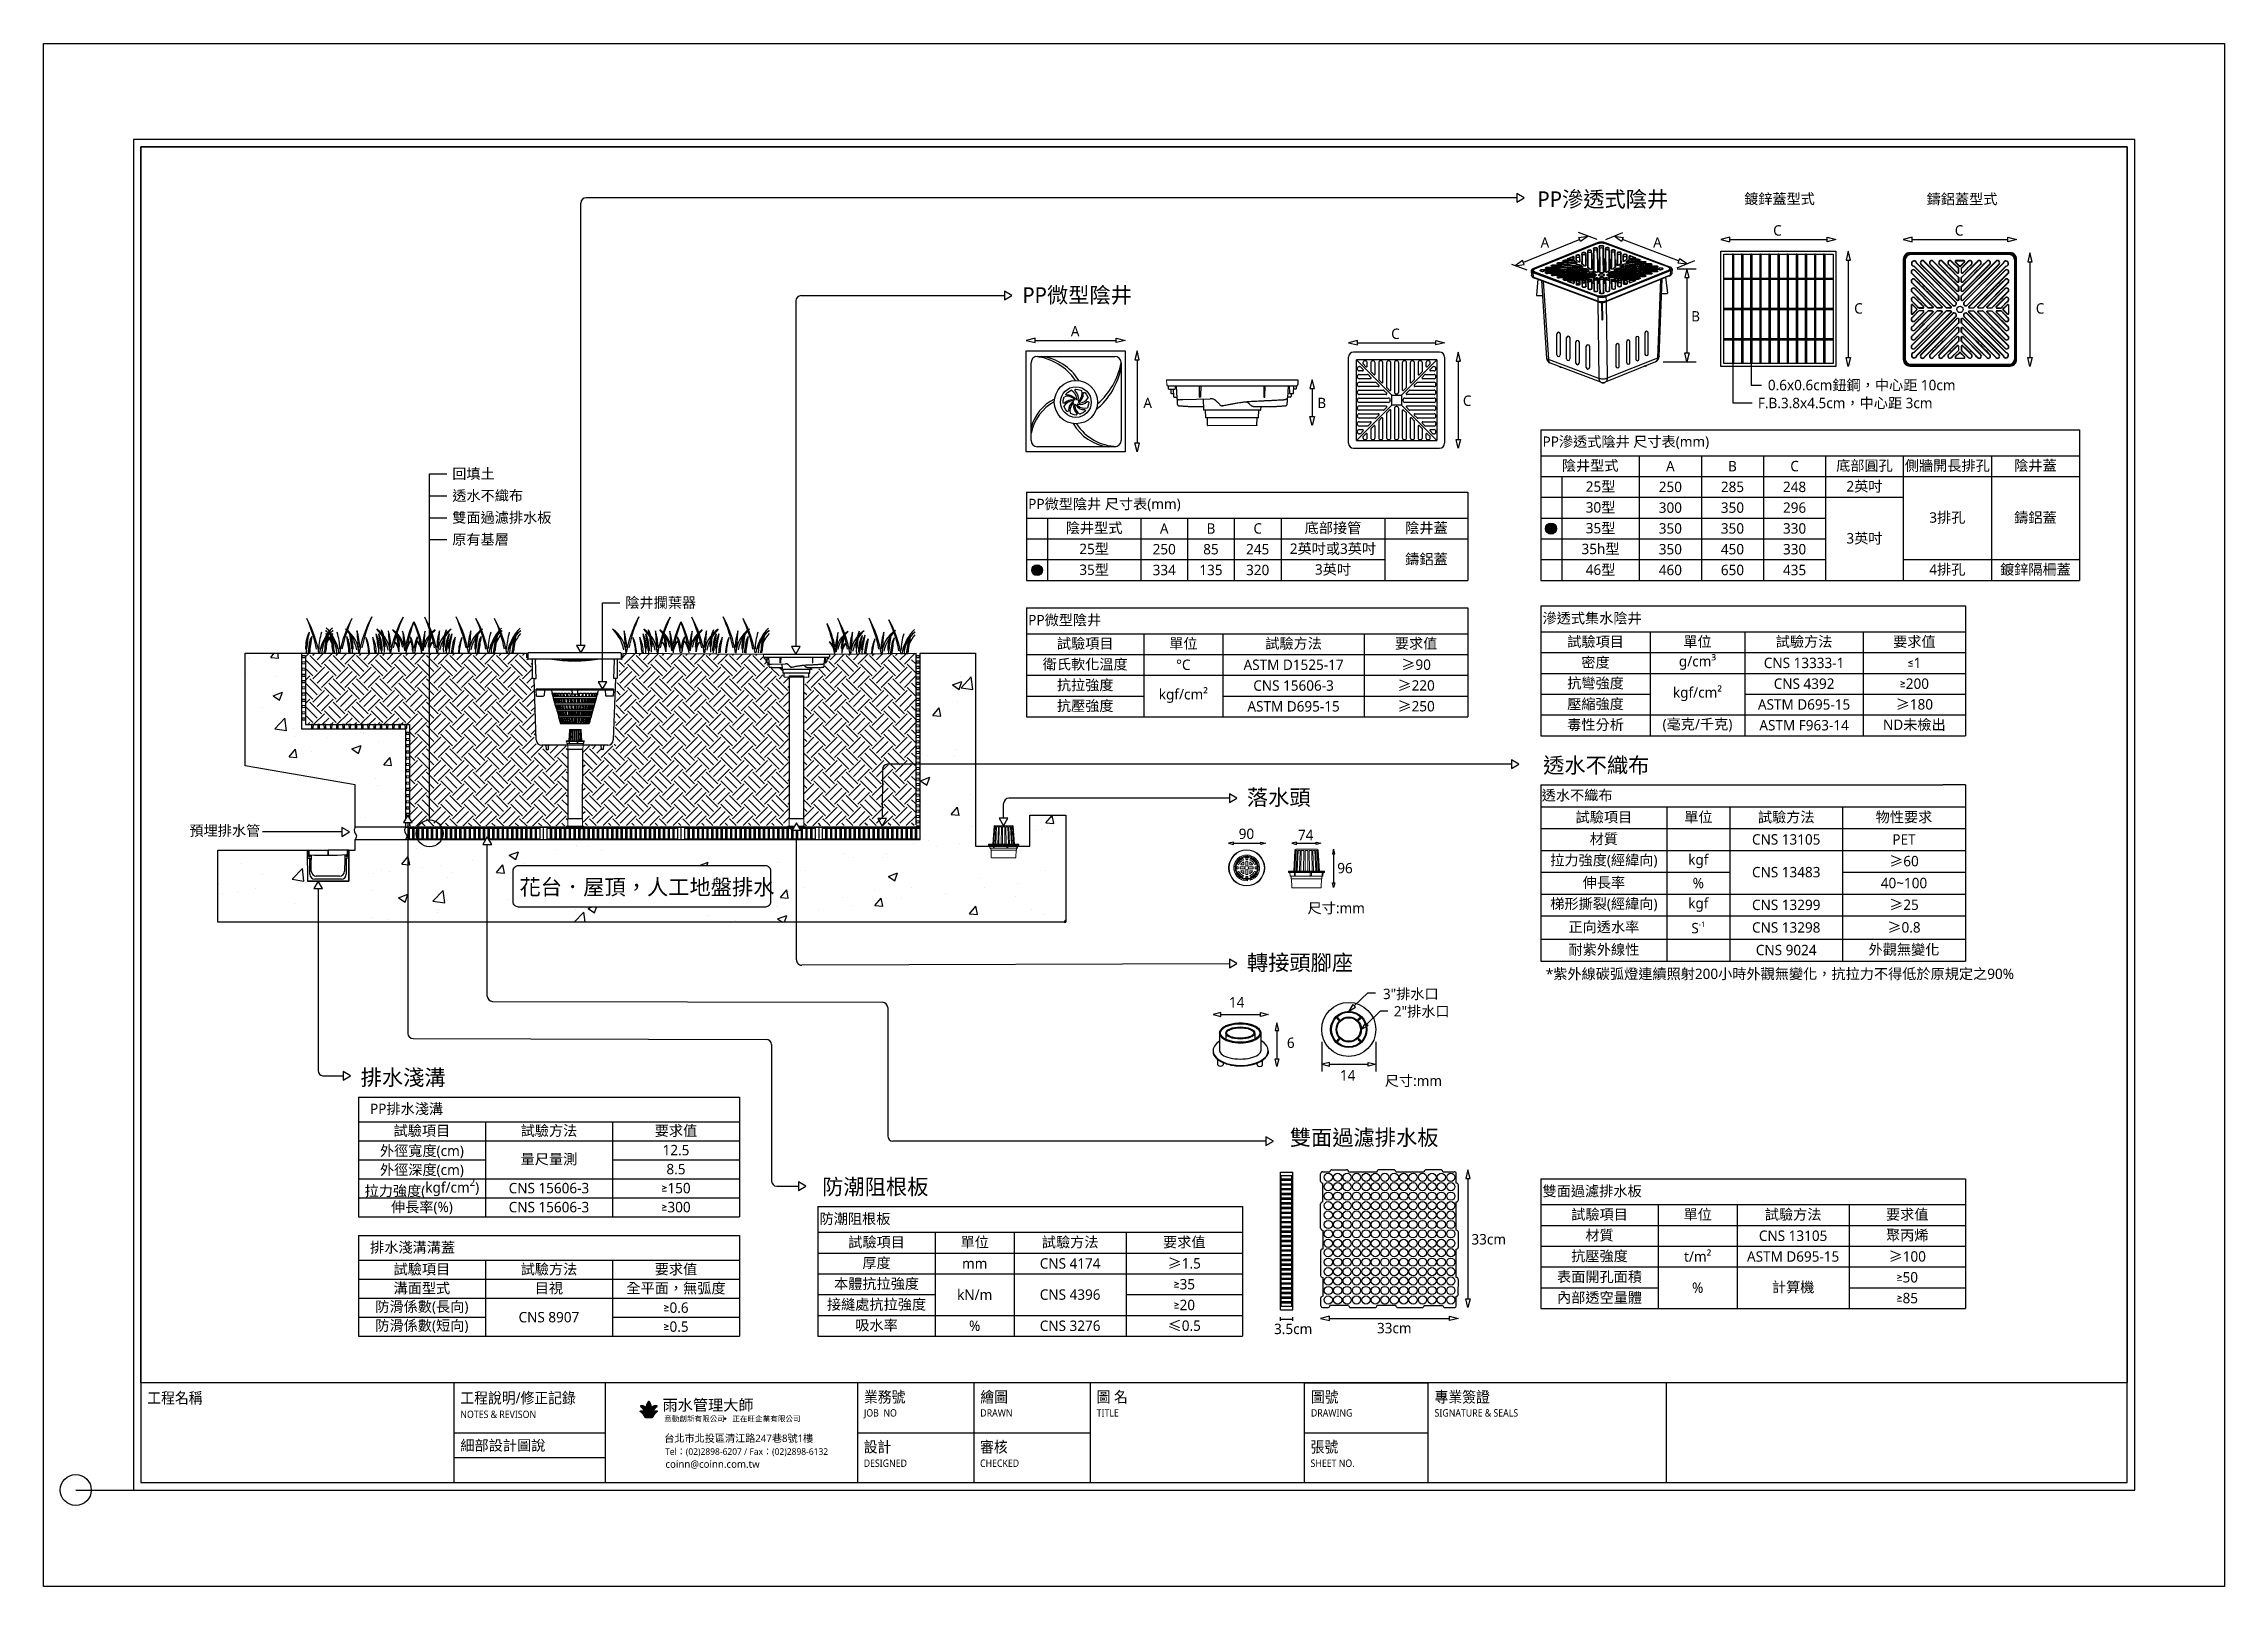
# Model space of a CAD drawing. Header units: millimetres. Extents: x 3083 to 7283, y 1609 to 4579.
import ezdxf
from ezdxf.enums import TextEntityAlignment as Align

# ---------------------------------------------------------------- set-up
doc = ezdxf.new("R2010")
doc.units = ezdxf.units.MM
doc.styles.get("Standard").update_dxf_attribs({"font": 'arial.ttf'})
doc.styles.add('圖框文字', font='Microsoft JhengHei.ttf')
doc.styles.add('微軟正黑體', font='Microsoft JhengHei.ttf')
doc.styles.add('微軟正黑體-20', font='Microsoft JhengHei.ttf', dxfattribs={"height": 20})
pattern_1 = [(45, (-13893.087, -342.53), (0, 44.90128), [31.75, -31.75]), (45, (-13901.506, -334.11), (0, 44.90128), [31.75, -31.75]), (45, (-13909.925, -325.69), (0, 44.90128), [31.75, -31.75]), (135, (-13909.925, -320.078), (-44.90128, 0), [31.75, -31.75]), (135, (-13901.506, -311.66), (-44.90128, 0), [31.75, -31.75]), (135, (-13893.087, -303.24), (-44.90128, 0), [31.75, -31.75])]

msp = doc.modelspace()

# ---------------------------------------------------------------- texts
for s, height, style, p in [('PP滲透式陰井', 30, '微軟正黑體-20', (5960.3, 4264.5, -163.2)), ('鍍鋅蓋型式', 20, '微軟正黑體-20', (6358.2, 4270.1, -163.2)), ('鑄鋁蓋型式', 20, '微軟正黑體-20', (6709.8, 4269.8, -163.2)), ('A', 20, '圖框文字', (5966.3, 4186.1, -163.2)), ('A', 20, '圖框文字', (6183.1, 4186.1, -163.2)), ('C', 20, '微軟正黑體-20', (6414.3, 4209.4, -163.2)), ('C', 20, '微軟正黑體-20', (6764, 4209.4, -163.2)), ('PP微型陰井', 30, '微軟正黑體-20', (4968.3, 4079.9, -163.2)), ('C', 20, '微軟正黑體-20', (6570.3, 4059.2, -163.2)), ('C', 20, '微軟正黑體-20', (6920, 4059.2, -163.2)), ('A', 20, '微軟正黑體-20', (5061.6, 4015.3, -163.2)), ('B', 20, '微軟正黑體-20', (6256.4, 4044, -163.2)), ('C', 20, '微軟正黑體-20', (5678.6, 4010.4, -163.2)), ('0.6x0.6cm鈕鋼，中心距 10cm', 20, '微軟正黑體-20', (6404.1, 3911.6, -163.2)), ('A', 20, '微軟正黑體-20', (5201.3, 3877.2, -163.2)), ('B', 20, '微軟正黑體-20', (5536.4, 3877.2, -163.2)), ('C', 20, '微軟正黑體-20', (5816.7, 3881.5, -163.2)), ('F.B.3.8x4.5cm，中心距 3cm', 20, '微軟正黑體-20', (6384.8, 3877.1, -163.2)), ('回填土', 20, '微軟正黑體-20', (3870.3, 3740.9, -163.2)), ('透水不織布', 20, '微軟正黑體-20', (3870.3, 3698.7, -163.2)), ('雙面過濾排水板', 20, '微軟正黑體-20', (3870.3, 3656.6, -163.2)), ('原有基層', 20, '微軟正黑體-20', (3870.3, 3614.4, -163.2)), ('陰井攔葉器', 20, '微軟正黑體-20', (4203.6, 3492.9, -163.2)), ('透水不織布', 30, '微軟正黑體-20', (5971.3, 3174.6, -163.2)), ('落水頭', 30, '微軟正黑體-20', (5400.7, 3112.8, -163.2)), ('90', 20, '微軟正黑體-20', (5384.9, 3047.7, -163.2)), ('74', 20, '微軟正黑體-20', (5499, 3045.4, -163.2)), ('96', 20, '微軟正黑體-20', (5574.7, 2981.6, -163.2)), ('花台．屋頂，人工地盤排水', 30, '微軟正黑體-20', (3999.8, 2940.2, -163.2)), ('轉接頭腳座', 30, '微軟正黑體-20', (5400.7, 2794.8, -163.2)), ('*紫外線碳弧燈連續照射200小時外觀無變化，抗拉力不得低於原規定之90%%%', 20, '微軟正黑體-20', (5976.4, 2778.1, -163.2)), ('14', 20, '微軟正黑體-20', (5366, 2723.3, -185.7)), ('3"排水口', 20, '微軟正黑體-20', (5662.7, 2739.5, -185.7)), ('2"排水口', 20, '微軟正黑體-20', (5683.7, 2706, -185.7)), ('6', 20, '微軟正黑體-20', (5477.8, 2645.4, -185.7)), ('排水淺溝', 30, '微軟正黑體-20', (3693.8, 2573.6)), ('14', 20, '微軟正黑體-20', (5579.8, 2582.7, -185.7)), ('雙面過濾排水板', 30, '微軟正黑體-20', (5483.3, 2458, -163.2)), ('防潮阻根板', 30, '微軟正黑體-20', (4582.7, 2363.3, -163.2)), ('33cm', 20, '微軟正黑體-20', (5833.1, 2267.1, -163.2)), ('3.5cm', 20, '微軟正黑體-20', (5453, 2094.6, -163.2)), ('33cm', 20, '微軟正黑體-20', (5651.2, 2096.2, -163.2)), ('意動創新有限公司    正在旺企業有限公司', 10.422, '圖框文字', (4278.6, 1926.4)), ('台北市北投區清江路247巷8號1樓', 14.283, '圖框文字', (4278.6, 1886.8)), ('coinn@coinn.com.tw', 14.283, '圖框文字', (4280.8, 1837.2))]:
    msp.add_text(s, height=height, dxfattribs=dict(style=style)).set_placement(p)
at = {"color": 3, "style": '圖框文字', "width": 0.91}
for s, p in [('工程名稱', (3283, 1971.7)), ('工程說明/修正記錄', (3885.9, 1971.7)), ('業務號', (4663.2, 1973.5)), ('繪圖', (4887.3, 1973.5)), ('圖 名', (5111.4, 1973.5)), ('圖號', (5524, 1973.5)), ('專業簽證', (5762.2, 1973.5)), ('設計', (4662.7, 1877.4)), ('審核', (4886.8, 1877.4)), ('張號', (5523.4, 1877.4))]:
    msp.add_text(s, height=21.43, dxfattribs=at).set_placement(p, align=Align.MIDDLE_LEFT)
at = {"style": '圖框文字', "width": 0.91}
for s, height, p in [('NOTES & REVISON', 14.212, (3885.9, 1940.1)), ('JOB  NO', 14.21, (4663.2, 1942.9)), ('DRAWN', 14.21, (4887.3, 1942.9)), ('TITLE', 14.21, (5111.4, 1942.9)), ('DRAWING', 14.21, (5524, 1942.9)), ('SIGNATURE & SEALS', 14.212, (5762.2, 1942.9)), ('DESIGNED', 14.21, (4662.7, 1846)), ('CHECKED', 14.21, (4886.8, 1846)), ('SHEET NO.', 14.21, (5523.4, 1846))]:
    msp.add_text(s, height=height, dxfattribs=at).set_placement(p, align=Align.MIDDLE_LEFT)
at = {"color": 4, "style": '圖框文字'}
msp.add_text('雨水管理大師', height=21.43, dxfattribs=at).set_placement((4275.2, 1947.3))
at = {"color": 3, "style": '圖框文字'}
msp.add_text('細部設計圖說', height=20, dxfattribs=at).set_placement((3885.9, 1880.3), align=Align.MIDDLE_LEFT)
at = {"style": '圖框文字', "width": 0.98}
msp.add_text('Tel：(02)2898-6207 / Fax：(02)2898-6132', height=12.739, dxfattribs=at).set_placement((4280.2, 1862.1))
at = {"char_height": 20}
for s, insert, width, attachment_point, style in [('{\\fMicrosoft JhengHei|b0|i0|c136|p34;\\C256;PP滲透式陰井 尺寸表(mm)}', (5970.1, 3810.5, -163.2), 1030.846, 4, '微軟正黑體-20'), ('{\\fMicrosoft JhengHei|b0|i0|c136|p34;陰井型式}', (6061.8, 3765.5, -163.2), 183.347, 5, '微軟正黑體-20'), ('{\\fMicrosoft JhengHei|b0|i0|c136|p34;25型}', (6081.8, 3725.5, -163.2), 143.347, 5, '微軟正黑體-20'), ('{\\fMicrosoft JhengHei|b0|i0|c136|p34;A}', (6216.3, 3765.5, -163.2), 113.347, 5, '微軟正黑體-20'), ('{\\fMicrosoft JhengHei|b0|i0|c136|p34;B}', (6335.9, 3765.5, -163.2), 113.347, 5, '微軟正黑體-20'), ('{\\fMicrosoft JhengHei|b0|i0|c136|p34;C}', (6455.5, 3765.5, -163.2), 113.347, 5, '微軟正黑體-20'), ('{\\fMicrosoft JhengHei|b0|i0|c136|p34;底部圓孔}', (6590.1, 3765.5, -163.2), 143.347, 5, '微軟正黑體-20'), ('{\\fMicrosoft JhengHei|b0|i0|c136|p34;2英吋}', (6590.1, 3725.5, -163.2), 143.347, 5, '微軟正黑體-20'), ('{\\fMicrosoft JhengHei|b0|i0|c136|p34;側牆開長排孔}', (6749.7, 3765.5, -163.2), 163.347, 5, '微軟正黑體-20'), ('{\\fMicrosoft JhengHei|b0|i0|c136|p34;陰井蓋}', (6919.3, 3765.5, -163.2), 163.347, 5, '微軟正黑體-20'), ('{\\fMicrosoft JhengHei|b0|i0|c136|p34;\\C256;PP微型陰井 尺寸表(mm)}', (4979.6, 3690.5, -163.2), 843.764, 4, '微軟正黑體-20'), ('{\\fMicrosoft JhengHei|b0|i0|c136|p34;30型}', (6081.8, 3685.5, -163.2), 143.347, 5, '微軟正黑體-20'), ('{\\fMicrosoft JhengHei|b0|i0|c136|p34;250}', (6216.3, 3725.5, -163.2), 113.347, 5, '微軟正黑體-20'), ('285', (6335.9, 3725.5, -163.2), 113.347, 5, '微軟正黑體-20'), ('{\\fMicrosoft JhengHei|b0|i0|c136|p34;248}', (6455.5, 3725.5, -163.2), 113.347, 5, '微軟正黑體-20'), ('{\\fMicrosoft JhengHei|b0|i0|c136|p34;陰井型式}', (5106.5, 3645.5, -163.2), 173.764, 5, '微軟正黑體-20'), ('{\\fMicrosoft JhengHei|b0|i0|c136|p34;A}', (5241.5, 3645.5, -163.2), 83.764, 5, '微軟正黑體-20'), ('{\\fMicrosoft JhengHei|b0|i0|c136|p34;B}', (5331.5, 3645.5, -163.2), 83.764, 5, '微軟正黑體-20'), ('{\\fMicrosoft JhengHei|b0|i0|c136|p34;C}', (5421.5, 3645.5, -163.2), 83.764, 5, '微軟正黑體-20'), ('{\\fMicrosoft JhengHei|b0|i0|c136|p34;底部接管}', (5566.5, 3645.5, -163.2), 193.764, 5, '微軟正黑體-20'), ('{\\fMicrosoft JhengHei|b0|i0|c136|p34;陰井蓋}', (5746.5, 3645.5, -163.2), 153.764, 5, '微軟正黑體-20'), ('{\\fMicrosoft JhengHei|b0|i0|c136|p34;35型}', (6081.8, 3645.5, -163.2), 143.347, 5, '微軟正黑體-20'), ('300', (6216.3, 3685.5, -163.2), 113.347, 5, '微軟正黑體-20'), ('350', (6216.3, 3645.5, -163.2), 113.347, 5, '微軟正黑體-20'), ('{\\fMicrosoft JhengHei|b0|i0|c136|p34;350}', (6335.9, 3685.5, -163.2), 113.347, 5, '微軟正黑體-20'), ('350', (6335.9, 3645.5, -163.2), 113.347, 5, '微軟正黑體-20'), ('330', (6455.5, 3645.5, -163.2), 113.347, 5, '微軟正黑體-20'), ('296', (6455.5, 3685.5, -163.2), 113.347, 5, '微軟正黑體-20'), ('{\\fMicrosoft JhengHei|b0|i0|c136|p34;3排孔}', (6749.7, 3665.5, -163.2), 163.347, 5, '微軟正黑體-20'), ('{\\fMicrosoft JhengHei|b0|i0|c136|p34;鑄鋁蓋}', (6919.3, 3665.5, -163.2), 163.347, 5, '微軟正黑體-20'), ('{\\fMicrosoft JhengHei|b0|i0|c136|p34;25型}', (5106.5, 3605.5, -163.2), 173.764, 5, '微軟正黑體-20'), ('{\\fMicrosoft JhengHei|b0|i0|c136|p34;250}', (5241.5, 3605.5, -163.2), 83.764, 5, '微軟正黑體-20'), ('{\\fMicrosoft JhengHei|b0|i0|c136|p34;85}', (5331.5, 3605.5, -163.2), 83.764, 5, '微軟正黑體-20'), ('{\\fMicrosoft JhengHei|b0|i0|c136|p34;245}', (5421.5, 3605.5, -163.2), 83.764, 5, '微軟正黑體-20'), ('{\\fMicrosoft JhengHei|b0|i0|c136|p34;2英吋或3英吋}', (5566.5, 3605.5, -163.2), 193.764, 5, '微軟正黑體-20'), ('{\\fMicrosoft JhengHei|b0|i0|c136|p34;35h型}', (6081.8, 3605.5, -163.2), 143.347, 5, '微軟正黑體-20'), ('350', (6216.3, 3605.5, -163.2), 113.347, 5, '微軟正黑體-20'), ('450', (6335.9, 3605.5, -163.2), 113.347, 5, '微軟正黑體-20'), ('330', (6455.5, 3605.5, -163.2), 113.347, 5, '微軟正黑體-20'), ('{\\fMicrosoft JhengHei|b0|i0|c136|p34;3英吋}', (6590.1, 3625.5, -163.2), 143.347, 5, '微軟正黑體-20'), ('{\\fMicrosoft JhengHei|b0|i0|c136|p34;35型}', (5106.5, 3565.5, -163.2), 173.764, 5, '微軟正黑體-20'), ('{\\fMicrosoft JhengHei|b0|i0|c136|p34;334}', (5241.5, 3565.5, -163.2), 83.764, 5, '微軟正黑體-20'), ('{\\fMicrosoft JhengHei|b0|i0|c136|p34;135}', (5331.5, 3565.5, -163.2), 83.764, 5, '微軟正黑體-20'), ('{\\fMicrosoft JhengHei|b0|i0|c136|p34;320}', (5421.5, 3565.5, -163.2), 83.764, 5, '微軟正黑體-20'), ('{\\fMicrosoft JhengHei|b0|i0|c136|p34;3英吋}', (5566.5, 3565.5, -163.2), 193.764, 5, '微軟正黑體-20'), ('{\\fMicrosoft JhengHei|b0|i0|c136|p34;鑄鋁蓋}', (5746.5, 3585.5, -163.2), 153.764, 5, '微軟正黑體-20'), ('{\\fMicrosoft JhengHei|b0|i0|c136|p34;46型}', (6081.8, 3565.5, -163.2), 143.347, 5, '微軟正黑體-20'), ('460', (6216.3, 3565.5, -163.2), 113.347, 5, '微軟正黑體-20'), ('650', (6335.9, 3565.5, -163.2), 113.347, 5, '微軟正黑體-20'), ('{\\fMicrosoft JhengHei|b0|i0|c136|p34;435}', (6455.5, 3565.5, -163.2), 113.347, 5, '微軟正黑體-20'), ('{\\fMicrosoft JhengHei|b0|i0|c136|p34;4排孔}', (6749.7, 3565.5, -163.2), 163.347, 5, '微軟正黑體-20'), ('{\\fMicrosoft JhengHei|b0|i0|c136|p34;鍍鋅隔柵蓋}', (6919.3, 3565.5, -163.2), 163.347, 5, '微軟正黑體-20'), ('{\\fMicrosoft JhengHei|b0|i0|c136|p34;\\C256;PP微型陰井}', (4979.6, 3468, -163.2), 843.764, 4, '微軟正黑體-20'), ('滲透式集水陰井', (5970.1, 3471.6, -163.2), 811.322, 4, '微軟正黑體-20'), ('{\\fMicrosoft JhengHei|b0|i0|c136|p34;試驗項目}', (5089.3, 3423, -163.2), 219.522, 5, '微軟正黑體-20'), ('{\\fMicrosoft JhengHei|b0|i0|c136|p34;單位}', (5278.3, 3423, -163.2), 146.031, 5, '微軟正黑體-20'), ('{\\fMicrosoft JhengHei|b0|i0|c136|p34;試驗方法}', (5490.6, 3423, -163.2), 266.043, 5, '微軟正黑體-20'), ('{\\fMicrosoft JhengHei|b0|i0|c136|p34;要求值}', (5726.6, 3423, -163.2), 193.458, 5, '微軟正黑體-20'), ('{\\fMicrosoft JhengHei|b0|i0|c136|p34;試驗項目}', (6072.2, 3426.6, -163.2), 204.18, 5, '微軟正黑體-20'), ('g/cm³', (6268.5, 3386.6, -163.2), 176.104, 5, '微軟正黑體-20'), ('{\\fMicrosoft JhengHei|b0|i0|c136|p34;單位}', (6268.5, 3426.6, -163.2), 176.104, 5, '微軟正黑體-20'), ('{\\fMicrosoft JhengHei|b0|i0|c136|p34;試驗方法}', (6473.8, 3426.6, -163.2), 221.996, 5, '微軟正黑體-20'), ('{\\fMicrosoft JhengHei|b0|i0|c136|p34;要求值}', (6686.2, 3426.6, -163.2), 190.333, 5, '微軟正黑體-20'), ('{\\fMicrosoft JhengHei|b0|i0|c136|p34;衛氏軟化溫度}', (5089.3, 3383, -163.2), 219.522, 5, '微軟正黑體-20'), ('%%D{\\fMicrosoft JhengHei|b0|i0|c136|p34;C}', (5278.3, 3383, -163.2), 146.031, 5, '微軟正黑體-20'), ('{\\fMicrosoft JhengHei|b0|i0|c136|p34;ASTM D1525-17}', (5490.6, 3383, -163.2), 266.043, 5, '微軟正黑體-20'), ('{\\fSimSun|b0|i0|c134|p2;≥\\fMicrosoft JhengHei|b0|i0|c136|p34;90}', (5726.6, 3383, -163.2), 193.458, 5, '微軟正黑體-20'), ('{\\fMicrosoft JhengHei|b0|i0|c136|p34;抗彎強度}', (6072.2, 3346.6, -163.2), 204.18, 5, '微軟正黑體-20'), ('{\\fMicrosoft JhengHei|b0|i0|c136|p34;密度}', (6072.2, 3386.6, -163.2), 204.18, 5, '微軟正黑體-20'), ('CNS 13333-1', (6473.8, 3386.6, -163.2), 221.996, 5, '微軟正黑體-20'), ('≤1', (6686.2, 3386.6, -163.2), 190.333, 5, '微軟正黑體-20'), ('{\\fMicrosoft JhengHei|b0|i0|c136|p34;抗拉強度}', (5089.3, 3343, -163.2), 219.522, 5, '微軟正黑體-20'), ('{\\fMicrosoft JhengHei|b0|i0|c136|p34;kgf/cm}²', (5278.3, 3323, -163.2), 146.031, 5, '微軟正黑體-20'), ('{\\fMicrosoft JhengHei|b0|i0|c136|p34;CNS 15606-3}', (5490.6, 3343, -163.2), 266.043, 5, '微軟正黑體-20'), ('{\\fSimSun|b0|i0|c134|p2;≥\\fMicrosoft JhengHei|b0|i0|c136|p34;220}', (5726.6, 3343, -163.2), 193.458, 5, '微軟正黑體-20'), ('{\\fMicrosoft JhengHei|b0|i0|c136|p34;壓縮強度}', (6072.2, 3306.6, -163.2), 204.18, 5, '微軟正黑體-20'), ('kgf/cm²', (6268.5, 3326.6, -163.2), 176.104, 5, '微軟正黑體-20'), ('{\\fMicrosoft JhengHei|b0|i0|c136|p34;CNS 4392}', (6473.8, 3346.6, -163.2), 221.996, 5, '微軟正黑體-20'), ('{\\fSimSun|b0|i0|c134|p2;≥\\fMicrosoft JhengHei|b0|i0|c136|p34;180}', (6686.2, 3306.6, -163.2), 190.333, 5, '微軟正黑體-20'), ('≥200', (6686.2, 3346.6, -163.2), 190.333, 5, '微軟正黑體-20'), ('{\\fMicrosoft JhengHei|b0|i0|c136|p34;抗壓強度}', (5089.3, 3303, -163.2), 219.522, 5, '微軟正黑體-20'), ('{\\fMicrosoft JhengHei|b0|i0|c136|p34;ASTM D695-15}', (5490.6, 3303, -163.2), 266.043, 5, '微軟正黑體-20'), ('{\\fSimSun|b0|i0|c134|p2;≥\\fMicrosoft JhengHei|b0|i0|c136|p34;250}', (5726.6, 3303, -163.2), 193.458, 5, '微軟正黑體-20'), ('{\\fMicrosoft JhengHei|b0|i0|c136|p34;毒性分析}', (6072.2, 3266.6, -163.2), 204.18, 5, '微軟正黑體-20'), ('{\\fMicrosoft JhengHei|b0|i0|c136|p34;(毫克/千克)}', (6268.5, 3266.6, -163.2), 176.104, 5, '微軟正黑體-20'), ('ASTM D695-15', (6473.8, 3306.6, -163.2), 221.996, 5, '微軟正黑體-20'), ('ASTM F963-14', (6473.8, 3266.6, -163.2), 221.996, 5, '微軟正黑體-20'), ('{\\fMicrosoft JhengHei|b0|i0|c136|p34;ND未檢出}', (6686.2, 3266.6, -163.2), 190.333, 5, '微軟正黑體-20'), ('{\\C256;透水不織布}', (5968.5, 3130.8, -163.2), 770.955, 4, '微軟正黑體-20'), ('預埋排水管', (3364.1, 3062.8), 130.775, 4, '微軟正黑體'), ('{\\C256;試驗項目}', (6088.2, 3088.8, -163.2), 239.424, 5, '微軟正黑體-20'), ('單位', (6270.1, 3088.8, -163.2), 118.521, 5, '微軟正黑體-20'), ('試驗方法', (6439.4, 3088.8, -163.2), 213.977, 5, '微軟正黑體-20'), ('物性要求', (6666.2, 3088.8, -163.2), 190.033, 5, '微軟正黑體-20'), ('材質', (6088.2, 3046.8, -163.2), 239.424, 5, '微軟正黑體-20'), ('CNS 13105', (6439.4, 3046.8, -163.2), 213.977, 5, '微軟正黑體-20'), ('PET', (6666.2, 3046.8, -163.2), 190.033, 5, '微軟正黑體-20'), ('{\\C256;拉力強度(經緯向)}', (6088.2, 3004.8, -163.2), 239.424, 5, '微軟正黑體-20'), ('kgf', (6270.1, 3004.8, -163.2), 118.521, 5, '微軟正黑體-20'), ('CNS 13483', (6439.4, 2983.8, -163.2), 213.977, 5, '微軟正黑體-20'), ('{\\fSimSun|b0|i0|c134|p2;≥}60', (6666.2, 3004.8, -163.2), 190.033, 5, '微軟正黑體-20'), ('{\\C256;伸長率}', (6088.2, 2962.8, -163.2), 239.424, 5, '微軟正黑體-20'), ('{\\C256;40~100}', (6666.2, 2962.8, -163.2), 190.033, 5, '微軟正黑體-20'), ('尺寸:mm', (5572.7, 2913.7, -163.2), 106.139, 5, '微軟正黑體-20'), ('{\\C256;梯形撕裂(經緯向)}', (6088.2, 2920.8, -163.2), 239.424, 5, '微軟正黑體-20'), ('kgf', (6270.1, 2920.8, -163.2), 118.521, 5, '微軟正黑體-20'), ('CNS 13299', (6439.4, 2920.8, -163.2), 213.977, 5, '微軟正黑體-20'), ('{\\fSimSun|b0|i0|c134|p2;≥}25', (6666.2, 2920.8, -163.2), 190.033, 5, '微軟正黑體-20'), ('{\\C256;正向透水率}', (6088.2, 2877.3, -163.2), 239.424, 5, '微軟正黑體-20'), ('\\A1;{\\C256;S\\H0.525x;\\S-1^ ;}', (6270.1, 2877.3, -163.2), 118.521, 5, '微軟正黑體-20'), ('CNS 13298', (6439.4, 2877.3, -163.2), 213.977, 5, '微軟正黑體-20'), ('{\\C256;耐紫外線性}', (6088.2, 2833.8, -163.2), 239.424, 5, '微軟正黑體-20'), ('CNS 9024', (6439.4, 2833.8, -163.2), 213.977, 5, '微軟正黑體-20'), ('{\\C256;外觀無變化}', (6666.2, 2833.8, -163.2), 190.033, 5, '微軟正黑體-20'), ('尺寸:mm', (5721.4, 2581.2, -163.2), 106.139, 5, '微軟正黑體-20'), ('PP排水淺溝', (3712, 2527.1), 730.039, 4, '微軟正黑體'), ('試驗項目', (3811.8, 2485.1), 240.639, 5, '微軟正黑體'), ('試驗方法', (4056.5, 2485.1), 240.639, 5, '微軟正黑體'), ('要求值', (4301.2, 2485.1), 240.639, 5, '微軟正黑體'), ('\\A1;外徑寬度(cm)', (3811.8, 2445.3), 240.639, 5, '微軟正黑體'), ('量尺量測', (4056.5, 2430.3), 240.639, 5, '微軟正黑體'), ('12.5', (4301.2, 2448.6), 240.639, 5, '微軟正黑體'), ('拉力強度({\\A1;kgf/cm\\H0.7x;\\S2^ ;\\H1.42857x;)}', (3811.8, 2373.7), 240.639, 5, '微軟正黑體'), ('\\A1;外徑深度(cm)', (3811.8, 2408.7), 240.639, 5, '微軟正黑體'), ('8.5', (4301.2, 2412), 240.639, 5, '微軟正黑體'), ('伸長率({\\A1;%)}', (3811.8, 2337.1), 240.639, 5, '微軟正黑體'), ('\\A1;CNS 15606-3', (4056.5, 2375.5), 240.639, 5, '微軟正黑體'), ('≥150', (4301.2, 2375.5), 240.639, 5, '微軟正黑體'), ('{\\fMicrosoft JhengHei|b0|i0|c136|p34;雙面過濾排水板}', (5970.1, 2368.8, -163.2), 811.322, 4, '微軟正黑體-20'), ('\\A1;CNS 15606-3', (4056.5, 2338.9), 240.639, 5, '微軟正黑體'), ('≥300', (4301.2, 2338.9), 240.639, 5, '微軟正黑體'), ('防潮阻根板', (4577.7, 2315.5, -163.2), 811.322, 4, '微軟正黑體-20'), ('{\\fMicrosoft JhengHei|b0|i0|c136|p34;試驗項目}', (6079.8, 2323.8, -163.2), 219.522, 5, '微軟正黑體-20'), ('{\\fMicrosoft JhengHei|b0|i0|c136|p34;單位}', (6268.9, 2323.8, -163.2), 146.031, 5, '微軟正黑體-20'), ('{\\fMicrosoft JhengHei|b0|i0|c136|p34;試驗方法}', (6452.7, 2323.8, -163.2), 209.181, 5, '微軟正黑體-20'), ('{\\fMicrosoft JhengHei|b0|i0|c136|p34;要求值}', (6672.5, 2323.8, -163.2), 217.878, 5, '微軟正黑體-20'), ('排水淺溝溝蓋', (3712, 2260.4), 730.039, 4, '微軟正黑體'), ('{\\fMicrosoft JhengHei|b0|i0|c136|p34;試驗項目}', (4687.4, 2270.5, -163.2), 219.522, 5, '微軟正黑體-20'), ('{\\fMicrosoft JhengHei|b0|i0|c136|p34;單位}', (4876.5, 2270.5, -163.2), 146.031, 5, '微軟正黑體-20'), ('{\\fMicrosoft JhengHei|b0|i0|c136|p34;試驗方法}', (5060.3, 2270.5, -163.2), 209.181, 5, '微軟正黑體-20'), ('{\\fMicrosoft JhengHei|b0|i0|c136|p34;要求值}', (5280.1, 2270.5, -163.2), 217.878, 5, '微軟正黑體-20'), ('{\\fMicrosoft JhengHei|b0|i0|c136|p34;材質}', (6079.8, 2283.8, -163.2), 219.522, 5, '微軟正黑體-20'), ('CNS 13105', (6452.7, 2283.8, -163.2), 209.181, 5, '微軟正黑體-20'), ('{\\fMicrosoft JhengHei|b0|i0|c136|p34;聚丙烯}', (6672.5, 2283.8, -163.2), 217.878, 5, '微軟正黑體-20'), ('試驗項目', (3811.8, 2218.4), 240.639, 5, '微軟正黑體'), ('試驗方法', (4056.5, 2218.4), 240.639, 5, '微軟正黑體'), ('要求值', (4301.2, 2218.4), 240.639, 5, '微軟正黑體'), ('{\\fMicrosoft JhengHei|b0|i0|c136|p34;厚度}', (4687.4, 2230.5, -163.2), 219.522, 5, '微軟正黑體-20'), ('{\\fMicrosoft JhengHei|b0|i0|c136|p34;mm}', (4876.5, 2230.5, -163.2), 146.031, 5, '微軟正黑體-20'), ('{\\fMicrosoft JhengHei|b0|i0|c136|p34;CNS 4174}', (5060.3, 2230.5, -163.2), 209.181, 5, '微軟正黑體-20'), ('{\\fSimSun|b0|i0|c134|p2;≥}1.5', (5280.1, 2230.5, -163.2), 217.878, 5, '微軟正黑體-20'), ('{\\fMicrosoft JhengHei|b0|i0|c136|p34;抗壓強度}', (6079.8, 2243.8, -163.2), 219.522, 5, '微軟正黑體-20'), ('\\A1;{\\fMicrosoft JhengHei|b0|i0|c136|p34;t/m²}', (6268.9, 2243.8, -163.2), 146.031, 5, '微軟正黑體-20'), ('{\\fMicrosoft JhengHei|b0|i0|c136|p34;ASTM D695-15}', (6452.7, 2243.8, -163.2), 209.181, 5, '微軟正黑體-20'), ('{\\fSimSun|b0|i0|c134|p2;≥\\fMicrosoft JhengHei|b0|i0|c136|p34;100}', (6672.5, 2243.8, -163.2), 217.878, 5, '微軟正黑體-20'), ('溝面型式', (3811.8, 2181.9), 240.639, 5, '微軟正黑體'), ('目視', (4056.5, 2181.9), 240.639, 5, '微軟正黑體'), ('全平面，無弧度', (4301.2, 2181.9), 240.639, 5, '微軟正黑體'), ('{\\fMicrosoft JhengHei|b0|i0|c136|p34;本體抗拉強度}', (4687.4, 2190.5, -163.2), 219.522, 5, '微軟正黑體-20'), ('≥35', (5280.1, 2190.5, -163.2), 217.878, 5, '微軟正黑體-20'), ('{\\fMicrosoft JhengHei|b0|i0|c136|p34;表面開孔面積}', (6079.8, 2203.8, -163.2), 219.522, 5, '微軟正黑體-20'), ('{\\fMicrosoft JhengHei|b0|i0|c136|p34;%}', (6268.9, 2183.8, -163.2), 146.031, 5, '微軟正黑體-20'), ('{\\fMicrosoft JhengHei|b0|i0|c136|p34;計算機}', (6452.7, 2183.8, -163.2), 209.181, 5, '微軟正黑體-20'), ('≥50', (6672.5, 2203.8, -163.2), 217.878, 5, '微軟正黑體-20'), ('防滑係數(長向)', (3811.8, 2145.3), 240.639, 5, '微軟正黑體'), ('≥0.6', (4301.2, 2145.3), 240.639, 5, '微軟正黑體'), ('{\\fMicrosoft JhengHei|b0|i0|c136|p34;接縫處抗拉強度}', (4687.4, 2150.5, -163.2), 219.522, 5, '微軟正黑體-20'), ('{\\fMicrosoft JhengHei|b0|i0|c136|p34;kN/m}', (4876.5, 2170.5, -163.2), 146.031, 5, '微軟正黑體-20'), ('{\\fMicrosoft JhengHei|b0|i0|c136|p34;CNS 4396}', (5060.3, 2170.5, -163.2), 209.181, 5, '微軟正黑體-20'), ('≥20', (5280.1, 2150.5, -163.2), 217.878, 5, '微軟正黑體-20'), ('{\\fMicrosoft JhengHei|b0|i0|c136|p34;內部透空量體}', (6079.8, 2163.8, -163.2), 219.522, 5, '微軟正黑體-20'), ('≥85', (6672.5, 2163.8, -163.2), 217.878, 5, '微軟正黑體-20'), ('防滑係數(短向)', (3811.8, 2108.8), 240.639, 5, '微軟正黑體'), ('\\A1;CNS 8907', (4056.5, 2127), 240.639, 5, '微軟正黑體'), ('≥0.5', (4301.2, 2108.8), 240.639, 5, '微軟正黑體'), ('{\\fMicrosoft JhengHei|b0|i0|c136|p34;吸水率}', (4687.4, 2110.5, -163.2), 219.522, 5, '微軟正黑體-20'), ('{\\fMicrosoft JhengHei|b0|i0|c136|p34;%}', (4876.5, 2110.5, -163.2), 146.031, 5, '微軟正黑體-20'), ('{\\fMicrosoft JhengHei|b0|i0|c136|p34;CNS 3276}', (5060.3, 2110.5, -163.2), 209.181, 5, '微軟正黑體-20'), ('{\\fSimSun|b0|i0|c134|p2;≤\\fMicrosoft JhengHei|b0|i0|c136|p34;0.5}', (5280.1, 2110.5, -163.2), 217.878, 5, '微軟正黑體-20')]:
    msp.add_mtext(s, dxfattribs=dict(at, insert=insert, width=width, attachment_point=attachment_point, style=style))
at = {"char_height": 20, "attachment_point": 5}
for s, insert, width in [('{\\fMicrosoft JhengHei|b0|i0|c136|p34;\\C256;%}', (6270.1, 2962.8, -163.2), 118.521), ('{\\fSimSun|b0|i0|c134|p2;≥\\fMicrosoft JhengHei|b0|i0|c136|p34;0.8}', (6666.2, 2877.3, -163.2), 190.033)]:
    msp.add_mtext(s, dxfattribs=dict(at, insert=insert, width=width))

# ---------------------------------------------------------------- hatches: boundary and pattern name
h = msp.add_hatch(color=256)
h.dxf.hatch_style = 1
h.paths.add_polyline_path([(5975.6, 3645.3, 1), (5997, 3645.3, 1)])
h = msp.add_hatch(color=256)
h.dxf.hatch_style = 1
h.paths.add_polyline_path([(4986.2, 3565.2, 1), (5007, 3565.2, 1)])
h = msp.add_hatch()
h.set_pattern_fill('EARTH', color=256, scale=5, angle=45)
h.set_pattern_definition(pattern_1)
h.paths.add_polyline_path([(3788.2, 3087.7), (3788.2, 3079.2), (3793.2, 3079.2)], flags=17)
h.paths.add_polyline_path([(3617.1, 3274.4), (3614.3, 3275.7), (3614.9, 3268)], flags=16)
edge = h.paths.add_edge_path()
edge.add_line((4092.9, 3072.5), (4092.8, 3228.1))
edge.add_line((4092.8, 3228.1), (4055.9, 3228.1))
edge.add_line((4055.9, 3228.1), (4055.4, 3220.2))
edge.add_line((4055.4, 3220.2), (4051.1, 3220.2))
edge.add_line((4051.1, 3220.2), (4050.6, 3228.1))
edge.add_line((4050.6, 3228.1), (4032.2, 3228.1))
edge.add_line((4032.2, 3228.1), (4028, 3356.7))
edge.add_line((4028, 3356.7), (4024.4, 3356.7))
edge.add_line((4024.4, 3356.7), (4024.4, 3393.7))
edge.add_line((4024.4, 3393.7), (4013.5, 3393.7))
edge.add_line((4013.5, 3393.7), (4013.7, 3405.3))
edge.add_line((4013.7, 3405.3), (3587.7, 3405.3))
edge.add_line((3587.7, 3405.3), (3587.7, 3270))
edge.add_arc((3589.7, 3270), 2, 180, 270)
edge.add_line((3589.7, 3268), (3614.9, 3268))
edge.add_line((3614.9, 3268), (3786.2, 3268))
edge.add_arc((3786.2, 3266), 2, 0, 90, ccw=False)
edge.add_line((3788.2, 3266), (3788.2, 3072.5))
edge.add_line((3788.2, 3072.5), (4092.9, 3072.5))
h = msp.add_hatch()
h.set_pattern_fill('EARTH', color=256, scale=5, angle=45)
h.set_pattern_definition(pattern_1)
h.paths.add_polyline_path([(4518.4, 3358.2), (4507.1, 3358.2), (4506.8, 3366.8), (4506.6, 3373.5), (4504.8, 3373.5), (4504.8, 3376.9), (4479, 3376.9), (4479, 3385.7), (4475.6, 3385.7), (4475.6, 3389.4), (4473, 3389.4), (4473, 3394), (4471.1, 3394), (4471.1, 3397.4), (4469.7, 3397.4), (4469.7, 3403.6), (4199.6, 3404), (4199.6, 3389.8), (4191.8, 3389.8), (4191.8, 3353.7), (4188, 3353.7), (4182.3, 3227.4), (4162.2, 3227.4), (4162.2, 3219.4), (4156.3, 3219.4), (4156.3, 3227.5), (4122.7, 3227.5), (4122.7, 3073.9), (4518.4, 3073.9)])
h = msp.add_hatch()
h.set_pattern_fill('EARTH', color=256, scale=5, angle=45)
h.set_pattern_definition(pattern_1)
h.paths.add_polyline_path([(4763.5, 3405.3), (4598.9, 3403.6), (4598.9, 3399.1), (4594.3, 3384.5), (4587.7, 3384.5), (4587.7, 3375.3), (4562.2, 3375.3), (4562.2, 3357.2), (4549.1, 3357.2), (4547.6, 3073.3), (4762.8, 3073.7)])
at = {"true_color": 0xf8d731}
h = msp.add_hatch(color=40, dxfattribs=at)
h.dxf.hatch_style = 1
edge = h.paths.add_edge_path()
edge.add_spline(control_points=[(4254, 1945.3), (4254.9, 1945.9), (4255.8, 1946.4), (4256.6, 1946.8), (4257.6, 1947.2), (4258, 1947.4), (4258, 1947.4), (4258.1, 1947.6), (4258.9, 1948.7), (4259.2, 1949.2), (4259.6, 1949.8), (4260, 1950.3), (4260.4, 1950.9), (4260.9, 1951.5), (4261.3, 1952), (4261.7, 1952.5), (4262.5, 1953.4), (4262.8, 1953.7), (4263.2, 1954.1), (4263.7, 1954.5), (4264.2, 1954.9), (4264.4, 1955.1), (4264.6, 1955.4), (4264.8, 1955.6), (4264.9, 1955.9), (4264.9, 1956), (4264.9, 1956.1), (4264.8, 1956.2), (4264.6, 1956.4), (4264.2, 1956.5), (4263.7, 1956.5), (4263.2, 1956.6), (4262.8, 1956.7), (4262.2, 1956.7), (4261.5, 1956.6), (4260.9, 1956.6), (4260.1, 1956.5), (4259.7, 1956.4), (4259, 1956.2), (4258.4, 1955.9), (4257.9, 1955.7), (4257.2, 1955.4), (4256.6, 1955), (4256, 1954.6), (4255.5, 1954.3), (4255, 1953.9), (4254.5, 1953.5), (4254.1, 1953.1), (4254, 1953.1), (4254, 1953.1), (4254, 1953.2), (4253.9, 1954.1), (4253.8, 1954.9), (4253.1, 1958.1), (4252.7, 1959.1), (4252.1, 1960.6), (4251.6, 1961.7), (4251, 1962.8), (4250.1, 1964), (4249.5, 1964.6), (4249, 1965), (4248.8, 1965.1), (4248.6, 1965), (4248.4, 1964.8), (4248.1, 1964.6), (4247.9, 1964.5), (4247.5, 1964), (4247.3, 1963.8), (4247, 1963.3), (4246.6, 1962.8), (4246.3, 1962.3), (4245.9, 1961.4), (4245.2, 1960), (4244.5, 1958.2), (4244.3, 1957.3), (4243.9, 1955.7), (4243.7, 1954.2), (4243.6, 1953.3), (4243.6, 1953.1), (4243.5, 1953.1), (4242.5, 1954), (4241.4, 1954.7), (4240.1, 1955.5), (4238.7, 1956.1), (4237.2, 1956.5), (4235.9, 1956.7), (4234.1, 1956.6), (4233.1, 1956.4), (4232.7, 1956.2), (4232.7, 1956.1), (4232.7, 1955.9), (4232.8, 1955.8), (4232.9, 1955.5), (4233.1, 1955.2), (4233.7, 1954.6), (4234.2, 1954.2), (4234.8, 1953.7), (4235.9, 1952.4), (4236.7, 1951.6), (4237, 1951.2), (4237.4, 1950.5), (4237.9, 1949.9), (4238.5, 1949), (4238.9, 1948.4), (4239.5, 1947.5), (4239.5, 1947.4), (4239.8, 1947.3), (4240.5, 1947), (4241.3, 1946.6), (4242, 1946.3), (4242.4, 1946), (4242.9, 1945.7), (4243.4, 1945.4), (4243.6, 1945.2), (4243.7, 1945.2), (4243.7, 1945.3), (4243.7, 1945.5), (4243.9, 1947.1), (4244.2, 1948.4), (4244.5, 1949.5), (4245, 1951.3), (4245.2, 1951.9), (4245.6, 1952.9), (4246, 1953.8), (4246.2, 1954.3), (4246.7, 1955.2), (4247.2, 1955.8), (4247.7, 1956.3), (4248.1, 1956.6), (4248.5, 1956.8), (4248.8, 1956.8), (4249.1, 1956.8), (4249.6, 1956.5), (4250.1, 1956.1), (4250.5, 1955.6), (4250.9, 1955.1), (4251.4, 1954.3), (4251.8, 1953.3), (4252.2, 1952.4), (4252.5, 1951.5), (4252.8, 1950.5), (4253, 1949.9), (4253.3, 1948.9), (4253.5, 1948), (4253.7, 1947), (4253.8, 1946.4), (4253.9, 1945.6), (4254, 1945.3), (4254, 1945.3)], knot_values=[0, 0, 0, 0, 1, 2, 3, 4, 5, 6, 7, 8, 9, 10, 11, 12, 13, 14, 15, 16, 17, 18, 19, 20, 21, 22, 23, 24, 25, 26, 27, 28, 29, 30, 31, 32, 33, 34, 35, 36, 37, 38, 39, 40, 41, 42, 43, 44, 45, 46, 47, 48, 49, 50, 51, 52, 53, 54, 55, 56, 57, 58, 59, 60, 61, 61, 61, 62, 63, 64, 65, 66, 67, 68, 69, 70, 71, 72, 73, 74, 75, 76, 77, 78, 79, 80, 81, 82, 83, 84, 85, 86, 87, 88, 89, 90, 91, 92, 93, 94, 95, 96, 97, 98, 99, 100, 101, 102, 103, 104, 105, 106, 107, 108, 109, 110, 111, 112, 113, 114, 115, 116, 117, 118, 119, 120, 121, 122, 123, 124, 125, 126, 127, 128, 129, 130, 131, 132, 133, 134, 135, 136, 137, 138, 139, 140, 141, 142, 143, 144, 144, 144, 144], degree=3, periodic=0)
edge = h.paths.add_edge_path()
edge.add_spline(control_points=[(4248.8, 1933.6), (4251.9, 1933.6), (4253.9, 1933.6), (4254.7, 1933.6), (4255.1, 1933.7), (4255.4, 1933.8), (4255.6, 1933.9), (4255.9, 1934.2), (4256.1, 1934.4), (4256.4, 1935.1), (4257, 1936.3), (4257.3, 1936.9), (4257.8, 1937.7), (4258.4, 1938.5), (4259, 1939.3), (4259.5, 1940.2), (4260.3, 1941.1), (4261.1, 1942), (4262.2, 1943.1), (4263, 1943.8), (4263.7, 1944.4), (4264.2, 1944.9), (4264.7, 1945.3), (4265, 1945.7), (4265.1, 1945.9), (4265.2, 1946.1), (4265.2, 1946.3), (4265, 1946.5), (4264.8, 1946.6), (4264.3, 1946.7), (4263.5, 1946.8), (4262.3, 1946.9), (4261.2, 1946.8), (4260, 1946.8), (4259, 1946.6), (4257.9, 1946.3), (4257.2, 1946), (4256.2, 1945.5), (4255.4, 1945), (4254.3, 1944.3), (4253.4, 1943.7), (4253, 1943.2), (4253, 1943.3), (4252.8, 1943.7), (4252.7, 1944.6), (4252.3, 1947.1), (4252, 1948.5), (4251.6, 1950.1), (4251.1, 1951.6), (4250.4, 1953.4), (4249.7, 1954.6), (4249.5, 1954.9), (4249.2, 1955.2), (4249, 1955.4), (4248.8, 1955.4), (4248.6, 1955.4), (4248.4, 1955.3), (4248.1, 1955.1), (4247.8, 1954.7), (4247.5, 1954.2), (4247, 1953.3), (4246.7, 1952.6), (4246.3, 1951.8), (4245.9, 1950.7), (4245.6, 1949.7), (4245.2, 1948.3), (4245, 1947.1), (4244.7, 1945.9), (4244.6, 1944.8), (4244.5, 1943.9), (4244.5, 1943.2), (4244.5, 1943.2), (4244.3, 1943.3), (4244, 1943.5), (4243, 1944.2), (4242.2, 1944.9), (4241.3, 1945.4), (4240.5, 1945.8), (4239.5, 1946.3), (4238.6, 1946.6), (4237.5, 1946.8), (4236.7, 1946.8), (4235.6, 1946.9), (4234.2, 1946.8), (4233.3, 1946.7), (4232.7, 1946.7), (4232.4, 1946.5), (4232.3, 1946.3), (4232.3, 1946), (4232.5, 1945.7), (4232.9, 1945.2), (4233.9, 1944.3), (4234.8, 1943.5), (4235.9, 1942.5), (4236.7, 1941.7), (4237.5, 1940.7), (4238.4, 1939.6), (4239.6, 1937.9), (4240.3, 1936.7), (4240.9, 1935.4), (4241.4, 1934.5), (4241.6, 1934.2), (4241.8, 1934), (4242.2, 1933.8), (4242.9, 1933.6), (4244.1, 1933.6), (4248.8, 1933.6)], knot_values=[0, 0, 0, 0, 1, 2, 3, 4, 5, 6, 7, 8, 9, 10, 11, 12, 13, 14, 15, 16, 17, 18, 19, 20, 21, 22, 23, 24, 25, 26, 27, 28, 29, 30, 31, 32, 33, 34, 35, 36, 37, 38, 39, 40, 41, 42, 43, 44, 45, 46, 47, 48, 49, 50, 51, 52, 53, 54, 55, 56, 57, 58, 59, 60, 61, 62, 63, 64, 65, 66, 67, 68, 69, 70, 71, 72, 73, 74, 75, 76, 77, 78, 79, 80, 81, 82, 83, 84, 85, 86, 87, 88, 89, 90, 91, 92, 93, 94, 95, 96, 97, 98, 99, 100, 101, 102, 103, 104, 104, 104, 104], degree=3, periodic=0)
h = msp.add_hatch(color=256)
h.dxf.hatch_style = 1
h.paths.add_polyline_path([(4397.1, 1931.6, 1), (4394, 1931.6, 1)])

# ---------------------------------------------------------------- linework, layer by layer
for p, q in [((3083.3, 4578.9), (7283.3, 4578.9)), ((3083.3, 1608.9), (3083.3, 4578.9)), ((7283.3, 4578.9), (7283.3, 1608.9)), ((3270.3, 4380.1), (7096.2, 4380.1)), ((3270.3, 2000.9), (3270.3, 4380.1)), ((7096.2, 4380.1), (3270.3, 4380.1)), ((3270.3, 4380.1), (3270.3, 1808.7)), ((7096.2, 4380.1), (7096.2, 2000.9)), ((7096.2, 1808.7), (7096.2, 4380.1)), ((4118, 3420.3, -163.2), (4118, 4272.1, -163.2)), ((5920.5, 4282.1, -163.2), (4128, 4282.1, -163.2)), ((6075.2, 4201.6, -163.2), (6039.2, 4215.1, -163.2)), ((6040.3, 4205.6, -163.2), (6057.8, 4208.1, -163.2)), ((6043.5, 4197.8, -163.2), (6040.3, 4205.6, -163.2)), ((6057.8, 4208.1, -163.2), (6043.5, 4197.8, -163.2)), ((6091.7, 4201.9, -163.2), (6124.5, 4215.1, -163.2)), ((6122.4, 4198.1, -163.2), (6108.1, 4208.5, -163.2)), ((6108.1, 4208.5, -163.2), (6125.6, 4206, -163.2)), ((6125.6, 4206, -163.2), (6122.4, 4198.1, -163.2)), ((6330.7, 4206.1, -163.2), (6313.5, 4201.8, -163.2)), ((6313.5, 4201.8, -163.2), (6330.7, 4197.6, -163.2)), ((6330.7, 4197.6, -163.2), (6330.7, 4206.1, -163.2)), ((6330.7, 4201.8, -163.2), (6518, 4201.8, -163.2)), ((6518, 4206.1, -163.2), (6535.2, 4201.8, -163.2)), ((6518, 4197.6, -163.2), (6518, 4206.1, -163.2)), ((6535.2, 4201.8, -163.2), (6518, 4197.6, -163.2)), ((6682.1, 4206.1, -163.2), (6664.9, 4201.8, -163.2)), ((6664.9, 4201.8, -163.2), (6682.1, 4197.6, -163.2)), ((6682.1, 4197.6, -163.2), (6682.1, 4206.1, -163.2)), ((6682.1, 4201.8, -163.2), (6866, 4201.8, -163.2)), ((6866, 4206.1, -163.2), (6883.2, 4201.8, -163.2)), ((6866, 4197.6, -163.2), (6866, 4206.1, -163.2)), ((6883.2, 4201.8, -163.2), (6866, 4197.6, -163.2)), ((5931.8, 4161.7, -163.2), (5917.5, 4151.4, -163.2)), ((5935, 4153.8, -163.2), (5931.8, 4161.7, -163.2)), ((6229.2, 4147.4, -163.2), (6263.4, 4161.3, -163.2)), ((6233.6, 4164.9, -163.2), (6230.8, 4156.9, -163.2)), ((6248.4, 4155.2, -163.2), (6233.6, 4164.9, -163.2)), ((6313.5, 4179.1, -163.2), (6535.2, 4179.1, -163.2)), ((6313.5, 3957.4, -163.2), (6313.5, 4179.1, -163.2)), ((6319, 3962.9, -163.2), (6319, 4173.5, -163.2)), ((6319, 4173.5, -163.2), (6529.7, 4173.5, -163.2)), ((6335.8, 4173.5, -163.2), (6335.8, 3962.9, -163.2)), ((6338, 4173.5, -163.2), (6338, 3962.9, -163.2)), ((6353.3, 4173.5, -163.2), (6353.3, 3962.9, -163.2)), ((6355.6, 4173.5, -163.2), (6355.6, 3962.9, -163.2)), ((6370.9, 4173.5, -163.2), (6370.9, 3962.9, -163.2)), ((6373.1, 4173.5, -163.2), (6373.1, 3962.9, -163.2)), ((6388.4, 4173.5, -163.2), (6388.4, 3962.9, -163.2)), ((6390.7, 4173.5, -163.2), (6390.7, 3962.9, -163.2)), ((6406, 4173.5, -163.2), (6406, 3962.9, -163.2)), ((6408.2, 4173.5, -163.2), (6408.2, 3962.9, -163.2)), ((6423.5, 4173.5, -163.2), (6423.5, 3962.9, -163.2)), ((6425.8, 4173.5, -163.2), (6425.8, 3962.9, -163.2)), ((6441.1, 4173.5, -163.2), (6441.1, 3962.9, -163.2)), ((6443.3, 4173.5, -163.2), (6443.3, 3962.9, -163.2)), ((6458.6, 4173.5, -163.2), (6458.6, 3962.9, -163.2)), ((6460.9, 4173.5, -163.2), (6460.9, 3962.9, -163.2)), ((6476.2, 4173.5, -163.2), (6476.2, 3962.9, -163.2)), ((6478.4, 4173.5, -163.2), (6478.4, 3962.9, -163.2)), ((6493.7, 4173.5, -163.2), (6493.7, 3962.9, -163.2)), ((6496, 4173.5, -163.2), (6496, 3962.9, -163.2)), ((6511.3, 4173.5, -163.2), (6511.3, 3962.9, -163.2)), ((6513.5, 4173.5, -163.2), (6513.5, 3962.9, -163.2)), ((6529.7, 4173.5, -163.2), (6529.7, 3962.9, -163.2)), ((6535.2, 4179.1, -163.2), (6535.2, 3957.4, -163.2)), ((6558.9, 4179.1, -163.2), (6554.7, 4161.9, -163.2)), ((6554.7, 4161.9, -163.2), (6563.2, 4161.9, -163.2)), ((6563.2, 4161.9, -163.2), (6558.9, 4179.1, -163.2)), ((6558.9, 4161.9, -163.2), (6558.9, 3974.5, -163.2)), ((6908.9, 4176.1, -163.2), (6904.7, 4158.9, -163.2)), ((6904.7, 4158.9, -163.2), (6913.2, 4158.9, -163.2)), ((6913.2, 4158.9, -163.2), (6908.9, 4176.1, -163.2)), ((6908.9, 4158.9, -163.2), (6908.9, 3974.5, -163.2)), ((5940.5, 4142.6, -163.2), (5911.1, 4153.7, -163.2)), ((5917.5, 4151.4, -163.2), (5935, 4153.8, -163.2)), ((6229.2, 4145.6, -163.2), (6248.5, 4145.6, -163.2)), ((6230.8, 4156.9, -163.2), (6248.4, 4155.2, -163.2)), ((6248.3, 4145.6, -163.2), (6244, 4128.5, -163.2)), ((6244, 4128.5, -163.2), (6252.5, 4128.5, -163.2)), ((6252.5, 4128.5, -163.2), (6248.3, 4145.6, -163.2)), ((6248.3, 4128.5, -163.2), (6248.3, 3983.7, -163.2)), ((6248.5, 4145.6, -163.2), (6266.2, 4145.6, -163.2)), ((6319, 4127.5, -163.2), (6529.7, 4127.5, -163.2)), ((6319, 4125.2, -163.2), (6529.7, 4125.2, -163.2)), ((6321.2, 4127.5, -163.2), (6323.4, 4125.2, -163.2)), ((6327.5, 4127.5, -163.2), (6329.8, 4125.2, -163.2)), ((6333.9, 4127.5, -163.2), (6336.1, 4125.2, -163.2)), ((6340.2, 4127.5, -163.2), (6342.4, 4125.2, -163.2)), ((6346.5, 4127.5, -163.2), (6348.8, 4125.2, -163.2)), ((6352.9, 4127.5, -163.2), (6355.1, 4125.2, -163.2)), ((6359.2, 4127.5, -163.2), (6361.4, 4125.2, -163.2)), ((6365.5, 4127.5, -163.2), (6367.8, 4125.2, -163.2)), ((6371.9, 4127.5, -163.2), (6374.1, 4125.2, -163.2)), ((6378.2, 4127.5, -163.2), (6380.4, 4125.2, -163.2)), ((6384.5, 4127.5, -163.2), (6386.8, 4125.2, -163.2)), ((6390.9, 4127.5, -163.2), (6393.1, 4125.2, -163.2)), ((6397.2, 4127.5, -163.2), (6399.4, 4125.2, -163.2)), ((6403.5, 4127.5, -163.2), (6405.8, 4125.2, -163.2)), ((6409.9, 4127.5, -163.2), (6412.1, 4125.2, -163.2)), ((6416.2, 4127.5, -163.2), (6418.4, 4125.2, -163.2)), ((6422.5, 4127.5, -163.2), (6424.8, 4125.2, -163.2)), ((6428.9, 4127.5, -163.2), (6431.1, 4125.2, -163.2)), ((6435.2, 4127.5, -163.2), (6437.4, 4125.2, -163.2)), ((6441.5, 4127.5, -163.2), (6443.8, 4125.2, -163.2)), ((6447.9, 4127.5, -163.2), (6450.1, 4125.2, -163.2)), ((6454.2, 4127.5, -163.2), (6456.4, 4125.2, -163.2)), ((6460.6, 4127.5, -163.2), (6462.8, 4125.2, -163.2)), ((6466.9, 4127.5, -163.2), (6469.1, 4125.2, -163.2)), ((6473.2, 4127.5, -163.2), (6475.4, 4125.2, -163.2)), ((6479.6, 4127.5, -163.2), (6481.8, 4125.2, -163.2)), ((6485.9, 4127.5, -163.2), (6488.1, 4125.2, -163.2)), ((6492.2, 4127.5, -163.2), (6494.4, 4125.2, -163.2)), ((6498.6, 4127.5, -163.2), (6500.8, 4125.2, -163.2)), ((6504.9, 4127.5, -163.2), (6507.1, 4125.2, -163.2)), ((6511.2, 4127.5, -163.2), (6513.4, 4125.2, -163.2)), ((6517.6, 4127.5, -163.2), (6519.8, 4125.2, -163.2)), ((6523.9, 4127.5, -163.2), (6526.1, 4125.2, -163.2)), ((4532.1, 4083.8, -163.2), (4532.1, 3418.1, -163.2)), ((4542.1, 4093.8, -163.2), (4933.7, 4093.8, -163.2)), ((6319, 4069.4, -163.2), (6529.7, 4069.4, -163.2)), ((6319, 4067.1, -163.2), (6529.7, 4067.1, -163.2)), ((6321.2, 4069.4, -163.2), (6323.4, 4067.1, -163.2)), ((6327.5, 4069.4, -163.2), (6329.8, 4067.1, -163.2)), ((6333.9, 4069.4, -163.2), (6336.1, 4067.1, -163.2)), ((6340.2, 4069.4, -163.2), (6342.4, 4067.1, -163.2)), ((6346.5, 4069.4, -163.2), (6348.8, 4067.1, -163.2)), ((6352.9, 4069.4, -163.2), (6355.1, 4067.1, -163.2)), ((6359.2, 4069.4, -163.2), (6361.4, 4067.1, -163.2)), ((6365.5, 4069.4, -163.2), (6367.8, 4067.1, -163.2)), ((6371.9, 4069.4, -163.2), (6374.1, 4067.1, -163.2)), ((6378.2, 4069.4, -163.2), (6380.4, 4067.1, -163.2)), ((6384.5, 4069.4, -163.2), (6386.8, 4067.1, -163.2)), ((6390.9, 4069.4, -163.2), (6393.1, 4067.1, -163.2)), ((6397.2, 4069.4, -163.2), (6399.4, 4067.1, -163.2)), ((6403.5, 4069.4, -163.2), (6405.8, 4067.1, -163.2)), ((6409.9, 4069.4, -163.2), (6412.1, 4067.1, -163.2)), ((6416.2, 4069.4, -163.2), (6418.4, 4067.1, -163.2)), ((6422.5, 4069.4, -163.2), (6424.8, 4067.1, -163.2)), ((6428.9, 4069.4, -163.2), (6431.1, 4067.1, -163.2)), ((6435.2, 4069.4, -163.2), (6437.4, 4067.1, -163.2)), ((6441.5, 4069.4, -163.2), (6443.8, 4067.1, -163.2)), ((6447.9, 4069.4, -163.2), (6450.1, 4067.1, -163.2)), ((6454.2, 4069.4, -163.2), (6456.4, 4067.1, -163.2)), ((6460.6, 4069.4, -163.2), (6462.8, 4067.1, -163.2)), ((6466.9, 4069.4, -163.2), (6469.1, 4067.1, -163.2)), ((6473.2, 4069.4, -163.2), (6475.4, 4067.1, -163.2)), ((6479.6, 4069.4, -163.2), (6481.8, 4067.1, -163.2)), ((6485.9, 4069.4, -163.2), (6488.1, 4067.1, -163.2)), ((6492.2, 4069.4, -163.2), (6494.4, 4067.1, -163.2)), ((6498.6, 4069.4, -163.2), (6500.8, 4067.1, -163.2)), ((6504.9, 4069.4, -163.2), (6507.1, 4067.1, -163.2)), ((6511.2, 4069.4, -163.2), (6513.4, 4067.1, -163.2)), ((6517.6, 4069.4, -163.2), (6519.8, 4067.1, -163.2)), ((6523.9, 4069.4, -163.2), (6526.1, 4067.1, -163.2)), ((4992.8, 4012, -163.2), (4975.6, 4007.7, -163.2)), ((4975.6, 4007.7, -163.2), (4992.8, 4003.5, -163.2)), ((4992.8, 4003.5, -163.2), (4992.8, 4012, -163.2)), ((4992.8, 4007.7, -163.2), (5149.2, 4007.7, -163.2)), ((5149.2, 4012, -163.2), (5166.4, 4007.7, -163.2)), ((5149.2, 4003.5, -163.2), (5149.2, 4012, -163.2)), ((5166.4, 4007.7, -163.2), (5149.2, 4003.5, -163.2)), ((5613.6, 4007.4, -163.2), (5596.5, 4003.2, -163.2)), ((5596.5, 4003.2, -163.2), (5613.6, 3998.9, -163.2)), ((5613.6, 3998.9, -163.2), (5613.6, 4007.4, -163.2)), ((5613.6, 4003.2, -163.2), (5764.4, 4003.2, -163.2)), ((5764.4, 4007.4, -163.2), (5781.5, 4003.2, -163.2)), ((5764.4, 3998.9, -163.2), (5764.4, 4007.4, -163.2)), ((5781.5, 4003.2, -163.2), (5764.4, 3998.9, -163.2)), ((5997.9, 3979.5, -163.2), (5997.9, 4020.2, -163.2)), ((6004, 4020.2, -163.2), (6004, 3979.5, -163.2)), ((6016.5, 3971.9, -163.2), (6016.5, 4012.6, -163.2)), ((6022.7, 4012.6, -163.2), (6022.7, 3971.9, -163.2)), ((6034.3, 3963.9, -163.2), (6034.3, 4004.6, -163.2)), ((6040.5, 4004.6, -163.2), (6040.5, 3963.9, -163.2)), ((6054.4, 3955.6, -163.2), (6054.4, 3996.3, -163.2)), ((6060.6, 3996.3, -163.2), (6060.6, 3955.6, -163.2)), ((6111.5, 3998.3, -163.2), (6111.5, 3957.6, -163.2)), ((6117.6, 3957.6, -163.2), (6117.6, 3998.3, -163.2)), ((6132.1, 4005.3, -163.2), (6132.1, 3964.6, -163.2)), ((6138.2, 3964.6, -163.2), (6138.2, 4005.3, -163.2)), ((6149.7, 4012.3, -163.2), (6149.7, 3971.6, -163.2)), ((6155.8, 3971.6, -163.2), (6155.8, 4012.3, -163.2)), ((6167.3, 4022, -163.2), (6167.3, 3981.3, -163.2)), ((6173.5, 3981.3, -163.2), (6173.5, 4022, -163.2)), ((6319, 4011.2, -163.2), (6529.7, 4011.2, -163.2)), ((6319, 4009, -163.2), (6529.7, 4009, -163.2)), ((6321.2, 4011.2, -163.2), (6323.4, 4009, -163.2)), ((6327.5, 4011.2, -163.2), (6329.8, 4009, -163.2)), ((6333.9, 4011.2, -163.2), (6336.1, 4009, -163.2)), ((6340.2, 4011.2, -163.2), (6342.4, 4009, -163.2)), ((6346.5, 4011.2, -163.2), (6348.8, 4009, -163.2)), ((6352.9, 4011.2, -163.2), (6355.1, 4009, -163.2)), ((6359.2, 4011.2, -163.2), (6361.4, 4009, -163.2)), ((6365.5, 4011.2, -163.2), (6367.8, 4009, -163.2)), ((6371.9, 4011.2, -163.2), (6374.1, 4009, -163.2)), ((6378.2, 4011.2, -163.2), (6380.4, 4009, -163.2)), ((6384.5, 4011.2, -163.2), (6386.8, 4009, -163.2)), ((6390.9, 4011.2, -163.2), (6393.1, 4009, -163.2)), ((6397.2, 4011.2, -163.2), (6399.4, 4009, -163.2)), ((6403.5, 4011.2, -163.2), (6405.8, 4009, -163.2)), ((6409.9, 4011.2, -163.2), (6412.1, 4009, -163.2)), ((6416.2, 4011.2, -163.2), (6418.4, 4009, -163.2)), ((6422.5, 4011.2, -163.2), (6424.8, 4009, -163.2)), ((6428.9, 4011.2, -163.2), (6431.1, 4009, -163.2)), ((6435.2, 4011.2, -163.2), (6437.4, 4009, -163.2)), ((6441.5, 4011.2, -163.2), (6443.8, 4009, -163.2)), ((6447.9, 4011.2, -163.2), (6450.1, 4009, -163.2)), ((6454.2, 4011.2, -163.2), (6456.4, 4009, -163.2)), ((6460.6, 4011.2, -163.2), (6462.8, 4009, -163.2)), ((6466.9, 4011.2, -163.2), (6469.1, 4009, -163.2)), ((6473.2, 4011.2, -163.2), (6475.4, 4009, -163.2)), ((6479.6, 4011.2, -163.2), (6481.8, 4009, -163.2)), ((6485.9, 4011.2, -163.2), (6488.1, 4009, -163.2)), ((6492.2, 4011.2, -163.2), (6494.4, 4009, -163.2)), ((6498.6, 4011.2, -163.2), (6500.8, 4009, -163.2)), ((6504.9, 4011.2, -163.2), (6507.1, 4009, -163.2)), ((6511.2, 4011.2, -163.2), (6513.4, 4009, -163.2)), ((6517.6, 4011.2, -163.2), (6519.8, 4009, -163.2)), ((6523.9, 4011.2, -163.2), (6526.1, 4009, -163.2)), ((4975.6, 3987.6, -163.2), (5166.4, 3987.6, -163.2)), ((4975.6, 3793.2, -163.2), (4975.6, 3987.6, -163.2)), ((4985.2, 3815.1, -163.2), (4985.2, 3964.4, -163.2)), ((4997.4, 3976.7, -163.2), (5146.3, 3976.7, -163.2)), ((5158.6, 3964.4, -163.2), (5158.6, 3815.1, -163.2)), ((5166.4, 3987.6, -163.2), (5166.4, 3793.2, -163.2)), ((5189.1, 3987.6, -163.2), (5184.8, 3970.5, -163.2)), ((5184.8, 3970.5, -163.2), (5193.3, 3970.5, -163.2)), ((5193.3, 3970.5, -163.2), (5189.1, 3987.6, -163.2)), ((5189.1, 3970.5, -163.2), (5189.1, 3810.4, -163.2)), ((5611.6, 3969.9, -163.2), (5679.6, 3901.9, -163.2)), ((5613.1, 3952.8, -163.2), (5613.1, 3953.5, -163.2)), ((5616.9, 3957.3, -163.2), (5618.1, 3957.3, -163.2)), ((5623.5, 3949, -163.2), (5616.9, 3949, -163.2)), ((5619.2, 3956.9, -163.2), (5624.5, 3951.5, -163.2)), ((5624.1, 3964.5, -163.2), (5624.1, 3963.3, -163.2)), ((5624.6, 3962.2, -163.2), (5629.9, 3956.9, -163.2)), ((5628.7, 3968.3, -163.2), (5627.9, 3968.3, -163.2)), ((5632.5, 3958, -163.2), (5632.5, 3964.5, -163.2)), ((5639.3, 3964.5, -163.2), (5639.3, 3948.1, -163.2)), ((5643.9, 3968.3, -163.2), (5643.1, 3968.3, -163.2)), ((5647.7, 3942.8, -163.2), (5647.7, 3964.5, -163.2)), ((5654.5, 3964.5, -163.2), (5654.5, 3933, -163.2)), ((5659, 3968.3, -163.2), (5658.3, 3968.3, -163.2)), ((5662.8, 3927.6, -163.2), (5662.8, 3964.5, -163.2)), ((5669.7, 3964.5, -163.2), (5669.7, 3917.8, -163.2)), ((5674.2, 3968.3, -163.2), (5673.5, 3968.3, -163.2)), ((5678, 3912.5, -163.2), (5678, 3964.5, -163.2)), ((5684.8, 3964.5, -163.2), (5684.8, 3908.4, -163.2)), ((5689.4, 3968.3, -163.2), (5688.6, 3968.3, -163.2)), ((5693.2, 3908.4, -163.2), (5693.2, 3964.5, -163.2)), ((5698.4, 3901.9, -163.2), (5766.4, 3969.9, -163.2)), ((5700, 3964.5, -163.2), (5700, 3912.5, -163.2)), ((5704.6, 3968.3, -163.2), (5703.8, 3968.3, -163.2)), ((5708.3, 3917.8, -163.2), (5708.3, 3964.5, -163.2)), ((5715.2, 3964.5, -163.2), (5715.2, 3927.6, -163.2)), ((5719.7, 3968.3, -163.2), (5719, 3968.3, -163.2)), ((5723.5, 3933, -163.2), (5723.5, 3964.5, -163.2)), ((5730.3, 3964.5, -163.2), (5730.3, 3942.8, -163.2)), ((5734.9, 3968.3, -163.2), (5734.1, 3968.3, -163.2)), ((5738.7, 3948.1, -163.2), (5738.7, 3964.5, -163.2)), ((5745.5, 3964.5, -163.2), (5745.5, 3958, -163.2)), ((5748.1, 3956.9, -163.2), (5753.4, 3962.2, -163.2)), ((5750.1, 3968.3, -163.2), (5749.3, 3968.3, -163.2)), ((5753.5, 3951.5, -163.2), (5758.8, 3956.9, -163.2)), ((5753.9, 3963.3, -163.2), (5753.9, 3964.5, -163.2)), ((5761.1, 3949, -163.2), (5754.5, 3949, -163.2)), ((5759.9, 3957.3, -163.2), (5761.1, 3957.3, -163.2)), ((5764.9, 3953.5, -163.2), (5764.9, 3952.8, -163.2)), ((5807.8, 3985, -163.2), (5803.5, 3967.8, -163.2)), ((5803.5, 3967.8, -163.2), (5812, 3967.8, -163.2)), ((5812, 3967.8, -163.2), (5807.8, 3985, -163.2)), ((5807.8, 3967.8, -163.2), (5807.8, 3817.1, -163.2)), ((6202.4, 3966.5, -163.2), (6266.2, 3966.5, -163.2)), ((6248.3, 3966.5, -163.2), (6244, 3983.7, -163.2)), ((6244, 3983.7, -163.2), (6252.5, 3983.7, -163.2)), ((6252.5, 3983.7, -163.2), (6248.3, 3966.5, -163.2)), ((6535.2, 3957.4, -163.2), (6313.5, 3957.4, -163.2)), ((6529.7, 3962.9, -163.2), (6319, 3962.9, -163.2)), ((6558.9, 3957.4, -163.2), (6554.7, 3974.5, -163.2)), ((6554.7, 3974.5, -163.2), (6563.2, 3974.5, -163.2)), ((6563.2, 3974.5, -163.2), (6558.9, 3957.4, -163.2)), ((6908.9, 3957.4, -163.2), (6904.7, 3974.5, -163.2)), ((6904.7, 3974.5, -163.2), (6913.2, 3974.5, -163.2)), ((6913.2, 3974.5, -163.2), (6908.9, 3957.4, -163.2)), ((5526.5, 3931.8, -163.2), (5522.2, 3914.7, -163.2)), ((5522.2, 3914.7, -163.2), (5530.7, 3914.7, -163.2)), ((5530.7, 3914.7, -163.2), (5526.5, 3931.8, -163.2)), ((5526.5, 3914.7, -163.2), (5526.5, 3860.9, -163.2)), ((5613.1, 3937.6, -163.2), (5613.1, 3938.3, -163.2)), ((5613.1, 3922.4, -163.2), (5613.1, 3923.2, -163.2)), ((5613.1, 3907.2, -163.2), (5613.1, 3908, -163.2)), ((5616.9, 3942.1, -163.2), (5633.3, 3942.1, -163.2)), ((5638.6, 3933.8, -163.2), (5616.9, 3933.8, -163.2)), ((5616.9, 3927, -163.2), (5648.5, 3927, -163.2)), ((5653.8, 3918.6, -163.2), (5616.9, 3918.6, -163.2)), ((5616.9, 3911.8, -163.2), (5663.7, 3911.8, -163.2)), ((5634.4, 3941.7, -163.2), (5639.7, 3936.4, -163.2)), ((5639.8, 3947.1, -163.2), (5645.1, 3941.7, -163.2)), ((5649.6, 3926.5, -163.2), (5654.9, 3921.2, -163.2)), ((5654.9, 3931.9, -163.2), (5660.2, 3926.6, -163.2)), ((5664.7, 3911.3, -163.2), (5670, 3906, -163.2)), ((5670.1, 3916.7, -163.2), (5675.4, 3911.4, -163.2)), ((5702.6, 3911.4, -163.2), (5707.9, 3916.7, -163.2)), ((5708, 3906, -163.2), (5713.3, 3911.3, -163.2)), ((5714.3, 3911.8, -163.2), (5761.1, 3911.8, -163.2)), ((5717.8, 3926.6, -163.2), (5723.1, 3931.9, -163.2)), ((5723.1, 3921.2, -163.2), (5728.4, 3926.5, -163.2)), ((5761.1, 3918.6, -163.2), (5724.2, 3918.6, -163.2)), ((5729.5, 3927, -163.2), (5761.1, 3927, -163.2)), ((5732.9, 3941.7, -163.2), (5738.2, 3947.1, -163.2)), ((5738.3, 3936.4, -163.2), (5743.6, 3941.7, -163.2)), ((5761.1, 3933.8, -163.2), (5739.4, 3933.8, -163.2)), ((5744.7, 3942.1, -163.2), (5761.1, 3942.1, -163.2)), ((5764.9, 3938.3, -163.2), (5764.9, 3937.6, -163.2)), ((5764.9, 3923.2, -163.2), (5764.9, 3922.4, -163.2)), ((5764.9, 3908, -163.2), (5764.9, 3907.2, -163.2)), ((5611.6, 3815, -163.2), (5679.6, 3883, -163.2)), ((5613.1, 3892.1, -163.2), (5613.1, 3892.8, -163.2)), ((5613.1, 3876.9, -163.2), (5613.1, 3877.6, -163.2)), ((5669, 3903.4, -163.2), (5616.9, 3903.4, -163.2)), ((5616.9, 3896.6, -163.2), (5673.1, 3896.6, -163.2)), ((5673.1, 3888.3, -163.2), (5616.9, 3888.3, -163.2)), ((5616.9, 3881.4, -163.2), (5669, 3881.4, -163.2)), ((5663.7, 3873.1, -163.2), (5616.9, 3873.1, -163.2)), ((5616.9, 3866.3, -163.2), (5653.8, 3866.3, -163.2)), ((5670, 3878.9, -163.2), (5664.7, 3873.5, -163.2)), ((5669.7, 3867.1, -163.2), (5669.7, 3820.4, -163.2)), ((5675.4, 3873.5, -163.2), (5670.1, 3868.2, -163.2)), ((5676.9, 3892.8, -163.2), (5676.9, 3892.1, -163.2)), ((5678, 3820.4, -163.2), (5678, 3872.4, -163.2)), ((5679.6, 3901.9, -163.2), (5698.4, 3901.9, -163.2)), ((5679.6, 3883, -163.2), (5679.6, 3901.9, -163.2)), ((5698.4, 3883, -163.2), (5679.6, 3883, -163.2)), ((5684.8, 3876.5, -163.2), (5684.8, 3820.4, -163.2)), ((5688.6, 3904.6, -163.2), (5689.4, 3904.6, -163.2)), ((5689.4, 3880.3, -163.2), (5688.6, 3880.3, -163.2)), ((5693.2, 3820.4, -163.2), (5693.2, 3876.5, -163.2)), ((5698.4, 3901.9, -163.2), (5698.4, 3883, -163.2)), ((5698.4, 3883, -163.2), (5766.4, 3815, -163.2)), ((5700, 3872.4, -163.2), (5700, 3820.4, -163.2)), ((5701.1, 3892.1, -163.2), (5701.1, 3892.8, -163.2)), ((5707.9, 3868.2, -163.2), (5702.6, 3873.5, -163.2)), ((5704.9, 3896.6, -163.2), (5761.1, 3896.6, -163.2)), ((5761.1, 3888.3, -163.2), (5704.9, 3888.3, -163.2)), ((5713.3, 3873.5, -163.2), (5708, 3878.9, -163.2)), ((5708.3, 3820.4, -163.2), (5708.3, 3867.1, -163.2)), ((5761.1, 3903.4, -163.2), (5709, 3903.4, -163.2)), ((5709, 3881.4, -163.2), (5761.1, 3881.4, -163.2)), ((5761.1, 3873.1, -163.2), (5714.3, 3873.1, -163.2)), ((5724.2, 3866.3, -163.2), (5761.1, 3866.3, -163.2)), ((5764.9, 3892.8, -163.2), (5764.9, 3892.1, -163.2)), ((5764.9, 3877.6, -163.2), (5764.9, 3876.9, -163.2)), ((5526.5, 3843.7, -163.2), (5522.2, 3860.9, -163.2)), ((5522.2, 3860.9, -163.2), (5530.7, 3860.9, -163.2)), ((5530.7, 3860.9, -163.2), (5526.5, 3843.7, -163.2)), ((5613.1, 3861.7, -163.2), (5613.1, 3862.5, -163.2)), ((5613.1, 3846.5, -163.2), (5613.1, 3847.3, -163.2)), ((5613.1, 3831.4, -163.2), (5613.1, 3832.1, -163.2)), ((5648.5, 3857.9, -163.2), (5616.9, 3857.9, -163.2)), ((5616.9, 3851.1, -163.2), (5638.6, 3851.1, -163.2)), ((5633.3, 3842.8, -163.2), (5616.9, 3842.8, -163.2)), ((5616.9, 3835.9, -163.2), (5623.5, 3835.9, -163.2)), ((5618.1, 3827.6, -163.2), (5616.9, 3827.6, -163.2)), ((5624.5, 3833.3, -163.2), (5619.2, 3828, -163.2)), ((5629.9, 3828, -163.2), (5624.6, 3822.7, -163.2)), ((5632.5, 3820.4, -163.2), (5632.5, 3826.9, -163.2)), ((5639.7, 3848.5, -163.2), (5634.4, 3843.2, -163.2)), ((5639.3, 3836.8, -163.2), (5639.3, 3820.4, -163.2)), ((5645.1, 3843.1, -163.2), (5639.8, 3837.8, -163.2)), ((5647.7, 3820.4, -163.2), (5647.7, 3842.1, -163.2)), ((5654.9, 3863.7, -163.2), (5649.6, 3858.4, -163.2)), ((5654.5, 3851.9, -163.2), (5654.5, 3820.4, -163.2)), ((5660.2, 3858.3, -163.2), (5654.9, 3853, -163.2)), ((5662.8, 3820.4, -163.2), (5662.8, 3857.2, -163.2)), ((5715.2, 3857.2, -163.2), (5715.2, 3820.4, -163.2)), ((5723.1, 3853, -163.2), (5717.8, 3858.3, -163.2)), ((5728.4, 3858.4, -163.2), (5723.1, 3863.7, -163.2)), ((5723.5, 3820.4, -163.2), (5723.5, 3851.9, -163.2)), ((5761.1, 3857.9, -163.2), (5729.5, 3857.9, -163.2)), ((5730.3, 3842.1, -163.2), (5730.3, 3820.4, -163.2)), ((5738.2, 3837.8, -163.2), (5732.9, 3843.1, -163.2)), ((5743.6, 3843.2, -163.2), (5738.3, 3848.5, -163.2)), ((5738.7, 3820.4, -163.2), (5738.7, 3836.8, -163.2)), ((5739.4, 3851.1, -163.2), (5761.1, 3851.1, -163.2)), ((5761.1, 3842.8, -163.2), (5744.7, 3842.8, -163.2)), ((5745.5, 3826.9, -163.2), (5745.5, 3820.4, -163.2)), ((5753.4, 3822.7, -163.2), (5748.1, 3828, -163.2)), ((5758.8, 3828, -163.2), (5753.5, 3833.3, -163.2)), ((5754.5, 3835.9, -163.2), (5761.1, 3835.9, -163.2)), ((5761.1, 3827.6, -163.2), (5759.9, 3827.6, -163.2)), ((5764.9, 3862.5, -163.2), (5764.9, 3861.7, -163.2)), ((5764.9, 3847.3, -163.2), (5764.9, 3846.5, -163.2)), ((5764.9, 3832.1, -163.2), (5764.9, 3831.4, -163.2)), ((5967, 3835.5, -163.2), (7004, 3835.5, -163.2)), ((5967, 3835.5, -163.2), (5967, 3545.5, -163.2)), ((7004, 3835.5, -163.2), (7004, 3545.5, -163.2)), ((5166.4, 3793.2, -163.2), (4975.6, 3793.2, -163.2)), ((5146.3, 3802.9, -163.2), (4997.4, 3802.9, -163.2)), ((5189.1, 3793.2, -163.2), (5184.8, 3810.4, -163.2)), ((5184.8, 3810.4, -163.2), (5193.3, 3810.4, -163.2)), ((5193.3, 3810.4, -163.2), (5189.1, 3793.2, -163.2)), ((5624.1, 3821.6, -163.2), (5624.1, 3820.4, -163.2)), ((5627.9, 3816.6, -163.2), (5628.7, 3816.6, -163.2)), ((5643.1, 3816.6, -163.2), (5643.9, 3816.6, -163.2)), ((5658.3, 3816.6, -163.2), (5659, 3816.6, -163.2)), ((5673.5, 3816.6, -163.2), (5674.2, 3816.6, -163.2)), ((5688.6, 3816.6, -163.2), (5689.4, 3816.6, -163.2)), ((5703.8, 3816.6, -163.2), (5704.6, 3816.6, -163.2)), ((5719, 3816.6, -163.2), (5719.7, 3816.6, -163.2)), ((5734.1, 3816.6, -163.2), (5734.9, 3816.6, -163.2)), ((5749.3, 3816.6, -163.2), (5750.1, 3816.6, -163.2)), ((5753.9, 3820.4, -163.2), (5753.9, 3821.6, -163.2)), ((5807.8, 3799.9, -163.2), (5803.5, 3817.1, -163.2)), ((5803.5, 3817.1, -163.2), (5812, 3817.1, -163.2)), ((5812, 3817.1, -163.2), (5807.8, 3799.9, -163.2)), ((5967, 3785.5, -163.2), (7004, 3785.5, -163.2)), ((6156.5, 3785.5, -163.2), (6156.5, 3545.5, -163.2)), ((6276.1, 3785.5, -163.2), (6276.1, 3545.5, -163.2)), ((6395.7, 3785.5, -163.2), (6395.7, 3545.5, -163.2)), ((6515.3, 3785.5, -163.2), (6515.3, 3545.5, -163.2)), ((6664.9, 3785.5, -163.2), (6664.9, 3545.5, -163.2)), ((6834.5, 3785.5, -163.2), (6834.5, 3545.5, -163.2)), ((3826.7, 3084.3, -163.2), (3826.7, 3750.5, -163.2)), ((3826.7, 3750.5, -163.2), (3860, 3750.5, -163.2)), ((5967, 3745.5, -163.2), (7004, 3745.5, -163.2)), ((6007, 3745.5, -163.2), (6007, 3545.5, -163.2)), ((3826.7, 3708.3, -163.2), (3860, 3708.3, -163.2)), ((4976.5, 3715.5, -163.2), (5826.5, 3715.5, -163.2)), ((4976.5, 3715.5, -163.2), (4976.5, 3545.5, -163.2)), ((5826.5, 3715.5, -163.2), (5826.5, 3545.5, -163.2)), ((5967, 3705.5, -163.2), (6664.9, 3705.5, -163.2)), ((3826.7, 3666.2, -163.2), (3860, 3666.2, -163.2)), ((4976.5, 3665.5, -163.2), (5826.5, 3665.5, -163.2)), ((5016.5, 3665.5, -163.2), (5016.5, 3545.5, -163.2)), ((5196.5, 3665.5, -163.2), (5196.5, 3545.5, -163.2)), ((5286.5, 3665.5, -163.2), (5286.5, 3545.5, -163.2)), ((5376.5, 3665.5, -163.2), (5376.5, 3545.5, -163.2)), ((5466.5, 3665.5, -163.2), (5466.5, 3545.5, -163.2)), ((5666.5, 3665.5, -163.2), (5666.5, 3545.5, -163.2)), ((5967, 3665.5, -163.2), (6515.3, 3665.5, -163.2)), ((3826.7, 3624, -163.2), (3860, 3624, -163.2)), ((4976.5, 3625.5, -163.2), (5826.5, 3625.5, -163.2)), ((5967, 3625.5, -163.2), (6515.3, 3625.5, -163.2)), ((4976.5, 3585.5, -163.2), (5666.5, 3585.5, -163.2)), ((5967, 3585.5, -163.2), (6515.3, 3585.5, -163.2)), ((6664.9, 3585.5, -163.2), (7004, 3585.5, -163.2)), ((4976.5, 3545.5, -163.2), (5826.5, 3545.5, -163.2)), ((5967, 3545.5, -163.2), (7004, 3545.5, -163.2)), ((4159.9, 3350.4, -163.2), (4159.9, 3502.5, -163.2)), ((4159.9, 3502.5, -163.2), (4193.2, 3502.5, -163.2)), ((4976.5, 3493, -163.2), (5826.5, 3493, -163.2)), ((4976.5, 3493, -163.2), (4976.5, 3283, -163.2)), ((5826.5, 3493, -163.2), (5826.5, 3283, -163.2)), ((5967, 3496.6, -163.2), (6784.5, 3496.6, -163.2)), ((5967, 3496.6, -163.2), (5967, 3246.6, -163.2)), ((6784.5, 3496.6, -163.2), (6784.5, 3246.6, -163.2)), ((5967, 3446.6, -163.2), (6784.5, 3446.6, -163.2)), ((6177.4, 3446.6, -163.2), (6177.4, 3246.6, -163.2)), ((6359.7, 3446.6, -163.2), (6359.7, 3246.6, -163.2)), ((6587.9, 3446.6, -163.2), (6587.9, 3246.6, -163.2)), ((3579.7, 3405.3, -163.2), (4013.7, 3405.3, -163.2)), ((4198.9, 3405.3, -163.2), (4469.7, 3403.6, -163.2)), ((4596.8, 3403.6, -163.2), (4763.5, 3405.3, -163.2)), ((4763.5, 3075.1, -163.2), (4763.5, 3405.3, -163.2)), ((4976.5, 3443, -163.2), (5826.5, 3443, -163.2)), ((4976.5, 3403, -163.2), (5826.5, 3403, -163.2)), ((5202.2, 3443, -163.2), (5202.2, 3283, -163.2)), ((5354.5, 3443, -163.2), (5354.5, 3283, -163.2)), ((5626.8, 3443, -163.2), (5626.8, 3283, -163.2)), ((5967, 3406.6, -163.2), (6784.5, 3406.6, -163.2)), ((3587.7, 3400.5, -163.2), (3587.7, 3268, -163.2)), ((4976.5, 3363, -163.2), (5826.5, 3363, -163.2)), ((5967, 3366.6, -163.2), (6784.5, 3366.6, -163.2)), ((4976.5, 3323, -163.2), (5202.2, 3323, -163.2)), ((5354.5, 3323, -163.2), (5826.5, 3323, -163.2)), ((5967, 3326.6, -163.2), (6177.4, 3326.6, -163.2)), ((6359.7, 3326.6, -163.2), (6784.5, 3326.6, -163.2)), ((4976.5, 3283, -163.2), (5826.5, 3283, -163.2)), ((5967, 3286.6, -163.2), (6784.5, 3286.6, -163.2)), ((3587.7, 3268, -163.2), (3788.2, 3268, -163.2)), ((3788.2, 3268, -163.2), (3788.2, 3087.7, -163.2)), ((5967, 3246.6, -163.2), (6784.5, 3246.6, -163.2)), ((4698.8, 3181.6, -163.2), (4698.3, 3087, -163.2)), ((5910.3, 3191.6, -163.2), (4708.8, 3191.6, -163.2)), ((5967, 3151.8, -163.2), (6740.9, 3151.8, -163.2)), ((5967, 3151.8, -163.2), (5967, 2812.8, -163.2)), ((6784.5, 3151.8, -163.2), (6740.9, 3151.8, -163.2)), ((6784.5, 3151.8, -163.2), (6784.5, 2812.8, -163.2)), ((4932.2, 3087.8, -163.2), (4932.2, 3116.2, -163.2)), ((5367.1, 3126.2, -163.2), (4942.2, 3126.2, -163.2)), ((5967, 3109.8, -163.2), (6784.5, 3109.8, -163.2)), ((6209.4, 3109.8, -163.2), (6209.4, 2812.8, -163.2)), ((6330.9, 3109.8, -163.2), (6330.9, 2812.8, -163.2)), ((6547.9, 3109.8, -163.2), (6547.9, 2812.8, -163.2)), ((3780.2, 3070.3, -163.2), (3683.3, 3070.3, -163.2)), ((3784.8, 3079.2, -163.2), (3784.8, 2673.5, -163.2)), ((3787, 3068.7, -163.2), (3787, 3048.2, -163.2)), ((3788.2, 3079.2, -163.2), (3788.2, 3072.5, -163.2)), ((3793.7, 3068.7, -163.2), (3793.7, 3048.2, -163.2)), ((3796, 3068.7, -163.2), (3796, 3048.2, -163.2)), ((3802.7, 3068.7, -163.2), (3802.7, 3048.2, -163.2)), ((3805.1, 3068.7, -163.2), (3805.1, 3048.2, -163.2)), ((3811.8, 3068.7, -163.2), (3811.8, 3048.2, -163.2)), ((3814.2, 3068.7, -163.2), (3814.2, 3048.2, -163.2)), ((3820.9, 3068.7, -163.2), (3820.9, 3048.2, -163.2)), ((3823.3, 3068.7, -163.2), (3823.3, 3048.2, -163.2)), ((3830, 3068.7, -163.2), (3830, 3048.2, -163.2)), ((3832.4, 3068.7, -163.2), (3832.4, 3048.2, -163.2)), ((3839.1, 3068.7, -163.2), (3839.1, 3048.2, -163.2)), ((3841.4, 3068.7, -163.2), (3841.4, 3048.2, -163.2)), ((3848.1, 3068.7, -163.2), (3848.1, 3048.2, -163.2)), ((3850.5, 3068.7, -163.2), (3850.5, 3048.2, -163.2)), ((3857.2, 3068.7, -163.2), (3857.2, 3048.2, -163.2)), ((3859.6, 3068.7, -163.2), (3859.6, 3048.2, -163.2)), ((3866.3, 3068.7, -163.2), (3866.3, 3048.2, -163.2)), ((3868.7, 3068.7, -163.2), (3868.7, 3048.2, -163.2)), ((3875.4, 3068.7, -163.2), (3875.4, 3048.2, -163.2)), ((3877.7, 3068.7, -163.2), (3877.7, 3048.2, -163.2)), ((3884.5, 3068.7, -163.2), (3884.5, 3048.2, -163.2)), ((3886.8, 3068.7, -163.2), (3886.8, 3048.2, -163.2)), ((3893.5, 3068.7, -163.2), (3893.5, 3048.2, -163.2)), ((3895.9, 3068.7, -163.2), (3895.9, 3048.2, -163.2)), ((3902.6, 3068.7, -163.2), (3902.6, 3048.2, -163.2)), ((3905, 3068.7, -163.2), (3905, 3048.2, -163.2)), ((3911.7, 3068.7, -163.2), (3911.7, 3048.2, -163.2)), ((3914.1, 3068.7, -163.2), (3914.1, 3048.2, -163.2)), ((3920.8, 3068.7, -163.2), (3920.8, 3048.2, -163.2)), ((3923.1, 3068.7, -163.2), (3923.1, 3048.2, -163.2)), ((3929.8, 3068.7, -163.2), (3929.8, 3048.2, -163.2)), ((3932.2, 3068.7, -163.2), (3932.2, 3048.2, -163.2)), ((3938.9, 3068.7, -163.2), (3938.9, 3049.8, -163.2)), ((3941.3, 3068.7, -163.2), (3941.3, 3048.2, -163.2)), ((3948, 3068.7, -163.2), (3948, 3048.2, -163.2)), ((3950.4, 3068.7, -163.2), (3950.4, 3048.2, -163.2)), ((3957.1, 3068.7, -163.2), (3957.1, 3068.4, -163.2)), ((3957.1, 3068.4, -163.2), (3957.1, 3048.2, -163.2)), ((3959.4, 3068.7, -163.2), (3959.4, 3048.2, -163.2)), ((3966.2, 3068.7, -163.2), (3966.2, 3048.2, -163.2)), ((3968.5, 3068.7, -163.2), (3968.5, 3048.2, -163.2)), ((3975.2, 3068.7, -163.2), (3975.2, 3048.2, -163.2)), ((3977.6, 3068.7, -163.2), (3977.6, 3048.2, -163.2)), ((3984.3, 3068.7, -163.2), (3984.3, 3048.2, -163.2)), ((3986.7, 3068.7, -163.2), (3986.7, 3048.2, -163.2)), ((3993.4, 3068.7, -163.2), (3993.4, 3048.2, -163.2)), ((3995.8, 3068.7, -163.2), (3995.8, 3048.2, -163.2)), ((4002.5, 3068.7, -163.2), (4002.5, 3048.2, -163.2)), ((4004.8, 3068.7, -163.2), (4004.8, 3048.2, -163.2)), ((4011.5, 3068.7, -163.2), (4011.5, 3048.2, -163.2)), ((4013.9, 3068.7, -163.2), (4013.9, 3048.2, -163.2)), ((4020.6, 3068.7, -163.2), (4020.6, 3048.2, -163.2)), ((4023, 3068.7, -163.2), (4023, 3048.2, -163.2)), ((4029.7, 3068.7, -163.2), (4029.7, 3048.2, -163.2)), ((4032.1, 3068.7, -163.2), (4032.1, 3048.2, -163.2)), ((4038.8, 3068.7, -163.2), (4038.8, 3048.2, -163.2)), ((4045.5, 3070.3, -163.2), (4045.5, 3046.6, -163.2)), ((4045.5, 3070.3, -163.2), (4310.7, 3070.3, -163.2)), ((4045.5, 3070.3, -163.2), (4045.5, 3046.6, -163.2)), ((4052.2, 3068.7, -163.2), (4304, 3068.7, -163.2)), ((4052.2, 3068.7, -163.2), (4052.2, 3048.2, -163.2)), ((4058.9, 3068.7, -163.2), (4058.9, 3048.2, -163.2)), ((4061.3, 3068.7, -163.2), (4061.3, 3048.2, -163.2)), ((4068, 3068.7, -163.2), (4068, 3048.2, -163.2)), ((4070.4, 3068.7, -163.2), (4070.4, 3048.2, -163.2)), ((4077.1, 3068.7, -163.2), (4077.1, 3048.2, -163.2)), ((4079.4, 3068.7, -163.2), (4079.4, 3048.2, -163.2)), ((4086.1, 3068.7, -163.2), (4086.1, 3048.2, -163.2)), ((4088.5, 3068.7, -163.2), (4088.5, 3048.2, -163.2)), ((4095.2, 3068.7, -163.2), (4095.2, 3048.2, -163.2)), ((4097.6, 3068.7, -163.2), (4097.6, 3048.2, -163.2)), ((4104.3, 3068.7, -163.2), (4104.3, 3048.2, -163.2)), ((4106.7, 3068.7, -163.2), (4106.7, 3048.2, -163.2)), ((4113.4, 3068.7, -163.2), (4113.4, 3048.2, -163.2)), ((4115.8, 3068.7, -163.2), (4115.8, 3048.2, -163.2)), ((4122.5, 3068.7, -163.2), (4122.5, 3048.2, -163.2)), ((4124.8, 3068.7, -163.2), (4124.8, 3048.2, -163.2)), ((4131.5, 3068.7, -163.2), (4131.5, 3048.2, -163.2)), ((4133.9, 3068.7, -163.2), (4133.9, 3048.2, -163.2)), ((4140.6, 3068.7, -163.2), (4140.6, 3048.2, -163.2)), ((4143, 3068.7, -163.2), (4143, 3048.2, -163.2)), ((4149.7, 3068.7, -163.2), (4149.7, 3048.2, -163.2)), ((4152.1, 3068.7, -163.2), (4152.1, 3048.2, -163.2)), ((4158.8, 3068.7, -163.2), (4158.8, 3048.2, -163.2)), ((4161.1, 3068.7, -163.2), (4161.1, 3048.2, -163.2)), ((4167.9, 3068.7, -163.2), (4167.9, 3048.2, -163.2)), ((4170.2, 3068.7, -163.2), (4170.2, 3048.2, -163.2)), ((4176.9, 3068.7, -163.2), (4176.9, 3048.2, -163.2)), ((4179.3, 3068.7, -163.2), (4179.3, 3048.2, -163.2)), ((4186, 3068.7, -163.2), (4186, 3048.2, -163.2)), ((4188.4, 3068.7, -163.2), (4188.4, 3048.2, -163.2)), ((4195.1, 3068.7, -163.2), (4195.1, 3048.2, -163.2)), ((4197.5, 3068.7, -163.2), (4197.5, 3048.2, -163.2)), ((4204.2, 3068.7, -163.2), (4204.2, 3048.2, -163.2)), ((4206.5, 3068.7, -163.2), (4206.5, 3048.2, -163.2)), ((4213.2, 3068.7, -163.2), (4213.2, 3048.2, -163.2)), ((4215.6, 3068.7, -163.2), (4215.6, 3048.2, -163.2)), ((4222.3, 3068.7, -163.2), (4222.3, 3048.2, -163.2)), ((4224.7, 3068.7, -163.2), (4224.7, 3048.2, -163.2)), ((4231.4, 3068.7, -163.2), (4231.4, 3048.2, -163.2)), ((4233.8, 3068.7, -163.2), (4233.8, 3048.2, -163.2)), ((4240.5, 3068.7, -163.2), (4240.5, 3048.2, -163.2)), ((4242.8, 3068.7, -163.2), (4242.8, 3048.2, -163.2)), ((4249.6, 3068.7, -163.2), (4249.6, 3048.2, -163.2)), ((4251.9, 3068.7, -163.2), (4251.9, 3048.2, -163.2)), ((4258.6, 3068.7, -163.2), (4258.6, 3048.2, -163.2)), ((4261, 3068.7, -163.2), (4261, 3048.2, -163.2)), ((4267.7, 3068.7, -163.2), (4267.7, 3048.2, -163.2)), ((4270.1, 3068.7, -163.2), (4270.1, 3048.2, -163.2)), ((4276.8, 3068.7, -163.2), (4276.8, 3048.2, -163.2)), ((4279.2, 3068.7, -163.2), (4279.2, 3048.2, -163.2)), ((4285.9, 3068.7, -163.2), (4285.9, 3048.2, -163.2)), ((4288.2, 3068.7, -163.2), (4288.2, 3048.2, -163.2)), ((4294.9, 3068.7, -163.2), (4294.9, 3048.2, -163.2)), ((4297.3, 3068.7, -163.2), (4297.3, 3048.2, -163.2)), ((4304, 3068.7, -163.2), (4304, 3048.2, -163.2)), ((4310.7, 3070.3, -163.2), (4310.7, 3046.6, -163.2)), ((4310.7, 3070.3, -163.2), (4528.1, 3070.3, -163.2)), ((4310.7, 3070.3, -163.2), (4310.7, 3046.6, -163.2)), ((4317.4, 3068.7, -163.2), (4527.2, 3068.7, -163.2)), ((4317.4, 3068.7, -163.2), (4317.4, 3048.2, -163.2)), ((4324.2, 3068.7, -163.2), (4324.2, 3048.2, -163.2)), ((4326.5, 3068.7, -163.2), (4326.5, 3048.2, -163.2)), ((4333.2, 3068.7, -163.2), (4333.2, 3048.2, -163.2)), ((4335.6, 3068.7, -163.2), (4335.6, 3048.2, -163.2)), ((4342.3, 3068.7, -163.2), (4342.3, 3048.2, -163.2)), ((4344.7, 3068.7, -163.2), (4344.7, 3048.2, -163.2)), ((4351.4, 3068.7, -163.2), (4351.4, 3048.2, -163.2)), ((4353.8, 3068.7, -163.2), (4353.8, 3048.2, -163.2)), ((4360.5, 3068.7, -163.2), (4360.5, 3048.2, -163.2)), ((4362.8, 3068.7, -163.2), (4362.8, 3048.2, -163.2)), ((4369.5, 3068.7, -163.2), (4369.5, 3048.2, -163.2)), ((4371.9, 3068.7, -163.2), (4371.9, 3048.2, -163.2)), ((4378.6, 3068.7, -163.2), (4378.6, 3048.2, -163.2)), ((4381, 3068.7, -163.2), (4381, 3048.2, -163.2)), ((4387.7, 3068.7, -163.2), (4387.7, 3048.2, -163.2)), ((4390.1, 3068.7, -163.2), (4390.1, 3048.2, -163.2)), ((4396.8, 3068.7, -163.2), (4396.8, 3048.2, -163.2)), ((4399.2, 3068.7, -163.2), (4399.2, 3048.2, -163.2)), ((4405.9, 3068.7, -163.2), (4405.9, 3048.2, -163.2)), ((4408.2, 3068.7, -163.2), (4408.2, 3048.2, -163.2)), ((4414.9, 3068.7, -163.2), (4414.9, 3048.2, -163.2)), ((4417.3, 3068.7, -163.2), (4417.3, 3048.2, -163.2)), ((4424, 3068.7, -163.2), (4424, 3048.2, -163.2)), ((4426.4, 3068.7, -163.2), (4426.4, 3048.2, -163.2)), ((4433.1, 3068.7, -163.2), (4433.1, 3048.2, -163.2)), ((4435.5, 3068.7, -163.2), (4435.5, 3048.2, -163.2)), ((4442.2, 3068.7, -163.2), (4442.2, 3048.2, -163.2)), ((4444.5, 3068.7, -163.2), (4444.5, 3048.2, -163.2)), ((4451.3, 3068.7, -163.2), (4451.3, 3048.2, -163.2)), ((4453.6, 3068.7, -163.2), (4453.6, 3048.2, -163.2)), ((4460.3, 3068.7, -163.2), (4460.3, 3048.2, -163.2)), ((4462.7, 3068.7, -163.2), (4462.7, 3048.2, -163.2)), ((4469.4, 3068.7, -163.2), (4469.4, 3048.2, -163.2)), ((4471.8, 3068.7, -163.2), (4471.8, 3048.2, -163.2)), ((4478.5, 3068.7, -163.2), (4478.5, 3048.2, -163.2)), ((4480.9, 3068.7, -163.2), (4480.9, 3048.2, -163.2)), ((4487.6, 3068.7, -163.2), (4487.6, 3048.2, -163.2)), ((4489.9, 3068.7, -163.2), (4489.9, 3048.2, -163.2)), ((4496.6, 3068.7, -163.2), (4496.6, 3048.2, -163.2)), ((4499, 3068.7, -163.2), (4499, 3048.2, -163.2)), ((4505.7, 3068.7, -163.2), (4505.7, 3048.2, -163.2)), ((4508.1, 3068.7, -163.2), (4508.1, 3048.2, -163.2)), ((4514.8, 3068.7, -163.2), (4514.8, 3048.2, -163.2)), ((4517.2, 3068.7, -163.2), (4517.2, 3048.2, -163.2)), ((4523.9, 3068.7, -163.2), (4523.9, 3048.2, -163.2)), ((4526.2, 3068.7, -163.2), (4526.2, 3067, -163.2)), ((4538.3, 3070.3, -163.2), (4576, 3070.3, -163.2)), ((4539.2, 3068.7, -163.2), (4569.3, 3068.7, -163.2)), ((4542, 3068.7, -163.2), (4542, 3048.2, -163.2)), ((4544.4, 3068.7, -163.2), (4544.4, 3048.2, -163.2)), ((4551.1, 3068.7, -163.2), (4551.1, 3048.2, -163.2)), ((4553.5, 3068.7, -163.2), (4553.5, 3048.2, -163.2)), ((4560.2, 3068.7, -163.2), (4560.2, 3048.2, -163.2)), ((4562.6, 3068.7, -163.2), (4562.6, 3048.2, -163.2)), ((4569.3, 3068.7, -163.2), (4569.3, 3048.2, -163.2)), ((4576, 3070.3, -163.2), (4576, 3046.6, -163.2)), ((4576, 3070.3, -163.2), (4771.5, 3070.3, -163.2)), ((4576, 3070.3, -163.2), (4576, 3046.6, -163.2)), ((4582.7, 3068.7, -163.2), (4771.5, 3068.7, -163.2)), ((4582.7, 3068.7, -163.2), (4582.7, 3048.2, -163.2)), ((4589.4, 3068.7, -163.2), (4589.4, 3048.2, -163.2)), ((4591.8, 3068.7, -163.2), (4591.8, 3048.2, -163.2)), ((4598.5, 3068.7, -163.2), (4598.5, 3048.2, -163.2)), ((4600.8, 3068.7, -163.2), (4600.8, 3048.2, -163.2)), ((4607.6, 3068.7, -163.2), (4607.6, 3048.2, -163.2)), ((4609.9, 3068.7, -163.2), (4609.9, 3048.2, -163.2)), ((4616.6, 3068.7, -163.2), (4616.6, 3048.2, -163.2)), ((4619, 3068.7, -163.2), (4619, 3048.2, -163.2)), ((4625.7, 3068.7, -163.2), (4625.7, 3048.2, -163.2)), ((4628.1, 3068.7, -163.2), (4628.1, 3048.2, -163.2)), ((4634.8, 3068.7, -163.2), (4634.8, 3048.2, -163.2)), ((4637.2, 3068.7, -163.2), (4637.2, 3048.2, -163.2)), ((4643.9, 3068.7, -163.2), (4643.9, 3048.2, -163.2)), ((4646.2, 3068.7, -163.2), (4646.2, 3048.2, -163.2)), ((4652.9, 3068.7, -163.2), (4652.9, 3048.2, -163.2)), ((4655.3, 3068.7, -163.2), (4655.3, 3048.2, -163.2)), ((4662, 3068.7, -163.2), (4662, 3048.2, -163.2)), ((4664.4, 3068.7, -163.2), (4664.4, 3048.2, -163.2)), ((4671.1, 3068.7, -163.2), (4671.1, 3048.2, -163.2)), ((4673.5, 3068.7, -163.2), (4673.5, 3048.2, -163.2)), ((4680.2, 3068.7, -163.2), (4680.2, 3048.2, -163.2)), ((4682.6, 3068.7, -163.2), (4682.6, 3048.2, -163.2)), ((4689.3, 3068.7, -163.2), (4689.3, 3048.2, -163.2)), ((4691.6, 3068.7, -163.2), (4691.6, 3048.2, -163.2)), ((4698.3, 3068.7, -163.2), (4698.3, 3068.4, -163.2)), ((4698.3, 3068.4, -163.2), (4698.3, 3048.2, -163.2)), ((4700.7, 3068.7, -163.2), (4700.7, 3048.2, -163.2)), ((4707.4, 3068.7, -163.2), (4707.4, 3048.2, -163.2)), ((4709.8, 3068.7, -163.2), (4709.8, 3048.2, -163.2)), ((4716.5, 3068.7, -163.2), (4716.5, 3048.2, -163.2)), ((4718.9, 3068.7, -163.2), (4718.9, 3048.2, -163.2)), ((4725.6, 3068.7, -163.2), (4725.6, 3048.2, -163.2)), ((4727.9, 3068.7, -163.2), (4727.9, 3048.2, -163.2)), ((4734.7, 3068.7, -163.2), (4734.7, 3048.2, -163.2)), ((4737, 3068.7, -163.2), (4737, 3048.2, -163.2)), ((4743.7, 3068.7, -163.2), (4743.7, 3048.2, -163.2)), ((4746.1, 3068.7, -163.2), (4746.1, 3048.2, -163.2)), ((4752.8, 3068.7, -163.2), (4752.8, 3048.2, -163.2)), ((4755.2, 3068.7, -163.2), (4755.2, 3048.2, -163.2)), ((4761.9, 3068.7, -163.2), (4761.9, 3048.2, -163.2)), ((4764.3, 3068.7, -163.2), (4764.3, 3048.2, -163.2)), ((5967, 3067.8, -163.2), (6784.5, 3067.8, -163.2)), ((3657.8, 3061.2), (3504.9, 3061.2)), ((3590.9, 3026, -163.2), (3591.2, 2966.8, -163.2)), ((3590.9, 3026, -163.2), (3593.4, 3026, -163.2)), ((3593.4, 3026, -163.2), (3593.6, 3013.9, -163.2)), ((3594, 3026, -163.2), (3594, 3015.5, -163.2)), ((3594, 3026, -163.2), (3631.1, 3026, -163.2)), ((3668.2, 3026, -163.2), (3631.1, 3026, -163.2)), ((3668.2, 3026, -163.2), (3668.2, 3015.5, -163.2)), ((3668.8, 3026, -163.2), (3668.6, 3013.9, -163.2)), ((3671.3, 3026, -163.2), (3668.8, 3026, -163.2)), ((3671.3, 3026, -163.2), (3671.3, 2966.8, -163.2)), ((3683.3, 3046.6, -163.2), (3780.2, 3046.6, -163.2)), ((3780.2, 3046.8, -163.2), (3780.2, 3046.6, -163.2)), ((3780.2, 3046.6, -163.2), (3780.2, 3046.8, -163.2)), ((3780.2, 3046.6, -163.2), (3934.9, 3046.6, -163.2)), ((3787, 3048.2, -163.2), (3935.8, 3048.2, -163.2)), ((3937.8, 2745, -163.2), (3937.8, 3037.3, -163.2)), ((3939.9, 3048.2, -163.2), (4038.8, 3048.2, -163.2)), ((3940.8, 3046.6, -163.2), (4045.5, 3046.6, -163.2)), ((4045.5, 3046.6, -163.2), (4310.7, 3046.6, -163.2)), ((4052.2, 3048.2, -163.2), (4304, 3048.2, -163.2)), ((4310.7, 3046.6, -163.2), (4576, 3046.6, -163.2)), ((4317.4, 3048.2, -163.2), (4569.3, 3048.2, -163.2)), ((4526.2, 3064.6, -163.2), (4526.2, 3048.2, -163.2)), ((4533, 3064.6, -163.2), (4533, 3048.2, -163.2)), ((4533.2, 2814.9, -163.2), (4533.2, 3064.6, -163.2)), ((4535.3, 3064.6, -163.2), (4535.3, 3048.2, -163.2)), ((4576, 3046.6, -163.2), (4771.5, 3046.6, -163.2)), ((4582.7, 3048.2, -163.2), (4771.5, 3048.2, -163.2)), ((5374.6, 3041.7, -163.2), (5365.5, 3039.5, -163.2)), ((5365.5, 3039.5, -163.2), (5374.6, 3037.2, -163.2)), ((5374.6, 3037.2, -163.2), (5374.6, 3041.7, -163.2)), ((5374.6, 3039.5, -163.2), (5427.6, 3039.5, -163.2)), ((5427.6, 3041.7, -163.2), (5436.7, 3039.5, -163.2)), ((5427.6, 3037.2, -163.2), (5427.6, 3041.7, -163.2)), ((5436.7, 3039.5, -163.2), (5427.6, 3037.2, -163.2)), ((5496.2, 3041.7, -163.2), (5487.1, 3039.5, -163.2)), ((5487.1, 3039.5, -163.2), (5496.2, 3037.2, -163.2)), ((5496.2, 3037.2, -163.2), (5496.2, 3041.7, -163.2)), ((5496.2, 3039.5, -163.2), (5534.1, 3039.5, -163.2)), ((5534.1, 3041.7, -163.2), (5543.2, 3039.5, -163.2)), ((5534.1, 3037.2, -163.2), (5534.1, 3041.7, -163.2)), ((5543.2, 3039.5, -163.2), (5534.1, 3037.2, -163.2)), ((5567.7, 3028.2, -163.2), (5565.4, 3019.1, -163.2)), ((5569.9, 3019.1, -163.2), (5567.7, 3028.2, -163.2)), ((5967, 3025.8, -163.2), (6784.5, 3025.8, -163.2)), ((3591.1, 3010.7, -163.2), (3596.1, 3010.7, -163.2)), ((3593.6, 3013.9, -163.2), (3596.4, 3013.9, -163.2)), ((3595.9, 3015.5, -163.2), (3595.9, 3017.2, -163.2)), ((3596.1, 3010.7, -163.2), (3596.1, 3008.4, -163.2)), ((3596.1, 2979.7, -163.2), (3596.1, 3008.4, -163.2)), ((3596.4, 3016.4, -163.2), (3598.7, 3016.4, -163.2)), ((3596.4, 3013.9, -163.2), (3596.4, 3016.4, -163.2)), ((3598.7, 3016.4, -163.2), (3598.8, 3008.4, -163.2)), ((3598.8, 2985.9, -163.2), (3598.8, 3008.4, -163.2)), ((3663.4, 3008.4, -163.2), (3662.8, 2985.9, -163.2)), ((3663.5, 3016.4, -163.2), (3663.4, 3008.4, -163.2)), ((3665.8, 3016.4, -163.2), (3663.5, 3016.4, -163.2)), ((3665.8, 3013.9, -163.2), (3665.8, 3016.4, -163.2)), ((3668.6, 3013.9, -163.2), (3665.8, 3013.9, -163.2)), ((3666.1, 3010.7, -163.2), (3666, 3008.4, -163.2)), ((3666, 3008.4, -163.2), (3666, 2979.7, -163.2)), ((3671.3, 3010.7, -163.2), (3666.1, 3010.7, -163.2)), ((3666.3, 3015.5, -163.2), (3666.3, 3017.6, -163.2)), ((5565.4, 3019.1, -163.2), (5569.9, 3019.1, -163.2)), ((5567.7, 3019.1, -163.2), (5567.7, 2963.3, -163.2)), ((5967, 2983.8, -163.2), (6330.9, 2983.8, -163.2)), ((6547.9, 2983.8, -163.2), (6784.5, 2983.8, -163.2)), ((3671.3, 2966.8, -163.2), (3591.2, 2966.8, -163.2)), ((3656.5, 2970.2, -163.2), (3605.7, 2970.2, -163.2)), ((3653.3, 2976.4, -163.2), (3608.4, 2976.4, -163.2)), ((3611.8, 2952.4, -163.2), (3611.8, 2602, -163.2)), ((5567.7, 2954.1, -163.2), (5565.4, 2963.3, -163.2)), ((5565.4, 2963.3, -163.2), (5569.9, 2963.3, -163.2)), ((5569.9, 2963.3, -163.2), (5567.7, 2954.1, -163.2)), ((5967, 2941.8, -163.2), (6784.5, 2941.8, -163.2)), ((5967, 2899.8, -163.2), (6784.5, 2899.8, -163.2)), ((5967, 2854.8, -163.2), (6784.5, 2854.8, -163.2)), ((5367.1, 2807.7, -163.2), (4543.3, 2804.9, -163.2)), ((5967, 2812.8, -163.2), (6784.5, 2812.8, -163.2)), ((3947.8, 2735.1, -163.2), (4698.9, 2733.3, -163.2)), ((5607.5, 2726.3, -163.2), (5633.7, 2751.8, -163.2)), ((5633.7, 2751.8, -163.2), (5648.1, 2751.8, -163.2)), ((4708.9, 2723.3, -163.2), (4708.9, 2476, -163.2)), ((5350.4, 2713.4, -163.2), (5335.6, 2709.7, -163.2)), ((5335.6, 2709.7, -163.2), (5350.4, 2706, -163.2)), ((5350.4, 2706, -163.2), (5350.4, 2713.4, -163.2)), ((5350.4, 2709.7, -163.2), (5427, 2709.7, -163.2)), ((5427, 2713.4, -163.2), (5441.7, 2709.7, -163.2)), ((5427, 2706, -163.2), (5427, 2713.4, -163.2)), ((5441.7, 2709.7, -163.2), (5427, 2706, -163.2)), ((5458.6, 2693.7, -163.2), (5454.9, 2678.9, -163.2)), ((5462.3, 2678.9, -163.2), (5458.6, 2693.7, -163.2)), ((5575.1, 2701.8, -163.2), (5572.7, 2704.2, -163.2)), ((5576.2, 2702.8, -163.2), (5573.8, 2705.2, -163.2)), ((5579.3, 2697.6, -163.2), (5576.9, 2700, -163.2)), ((5580.4, 2698.6, -163.2), (5578, 2701, -163.2)), ((5605, 2728.9, -163.2), (5596.9, 2716, -163.2)), ((5596.9, 2716, -163.2), (5610.1, 2723.7, -163.2)), ((5610.1, 2723.7, -163.2), (5605, 2728.9, -163.2)), ((5613.5, 2698.6, -163.2), (5615.9, 2701, -163.2)), ((5614.6, 2697.6, -163.2), (5617, 2700, -163.2)), ((5617.7, 2702.8, -163.2), (5620.1, 2705.2, -163.2)), ((5618.8, 2701.8, -163.2), (5621.2, 2704.2, -163.2)), ((5629.2, 2694, -163.2), (5621.1, 2681, -163.2)), ((5621.1, 2681, -163.2), (5634.3, 2688.7, -163.2)), ((5634.3, 2688.7, -163.2), (5629.2, 2694, -163.2)), ((5631.7, 2691.3, -163.2), (5657.9, 2716.8, -163.2)), ((5657.9, 2716.8, -163.2), (5672.3, 2716.8, -163.2)), ((3794.8, 2663.5, -163.2), (4475.1, 2661.8, -163.2)), ((4485.1, 2651.8, -163.2), (4485.1, 2389.4, -163.2)), ((5348.2, 2674.2, -163.2), (5348.2, 2640.2, -163.2)), ((5360, 2674.2, -163.2), (5360, 2662.2, -163.2)), ((5415.7, 2674.2, -163.2), (5415.7, 2662.1, -163.2)), ((5427.6, 2674.2, -163.2), (5427.6, 2640.2, -163.2)), ((5454.9, 2678.9, -163.2), (5462.3, 2678.9, -163.2)), ((5458.6, 2678.9, -163.2), (5458.6, 2624.5, -163.2)), ((5544.8, 2657.2, -163.2), (5544.8, 2600.4, -163.2)), ((5575.1, 2660.2, -163.2), (5572.7, 2657.9, -163.2)), ((5576.2, 2659.2, -163.2), (5573.8, 2656.8, -163.2)), ((5579.3, 2664.4, -163.2), (5576.9, 2662.1, -163.2)), ((5580.4, 2663.4, -163.2), (5578, 2661, -163.2)), ((5613.5, 2663.4, -163.2), (5615.9, 2661, -163.2)), ((5614.6, 2664.4, -163.2), (5617, 2662.1, -163.2)), ((5617.7, 2659.2, -163.2), (5620.1, 2656.8, -163.2)), ((5618.8, 2660.2, -163.2), (5621.2, 2657.9, -163.2)), ((5649, 2657.2, -163.2), (5649, 2600.4, -163.2)), ((5335.6, 2640.2, -163.2), (5335.6, 2634.7, -163.2)), ((5344.9, 2613.2, -163.2), (5344.9, 2623, -163.2)), ((5355.4, 2613.2, -163.2), (5355.4, 2617.1, -163.2)), ((5420.4, 2613.2, -163.2), (5420.4, 2616.4, -163.2)), ((5430.9, 2623, -163.2), (5430.9, 2623, -163.2)), ((5430.9, 2613.2, -163.2), (5430.9, 2621.8, -163.2)), ((5441.7, 2640.2, -163.2), (5441.7, 2634.7, -163.2)), ((5458.6, 2609.7, -163.2), (5454.9, 2624.5, -163.2)), ((5454.9, 2624.5, -163.2), (5462.3, 2624.5, -163.2)), ((5462.3, 2624.5, -163.2), (5458.6, 2609.7, -163.2)), ((5559.6, 2617.7, -163.2), (5544.8, 2614, -163.2)), ((5544.8, 2614, -163.2), (5559.6, 2610.4, -163.2)), ((5559.6, 2610.4, -163.2), (5559.6, 2617.7, -163.2)), ((5559.6, 2614, -163.2), (5634.2, 2614, -163.2)), ((5634.2, 2617.7, -163.2), (5649, 2614, -163.2)), ((5634.2, 2610.4, -163.2), (5634.2, 2617.7, -163.2)), ((5649, 2614, -163.2), (5634.2, 2610.4, -163.2)), ((3620.6, 2592, -158.4), (3660.1, 2592, -158.4)), ((3689.5, 2550.8), (4423.6, 2550.8)), ((3689.5, 2550.8), (3689.5, 2320.6)), ((4423.6, 2550.8), (4423.6, 2320.6)), ((3689.5, 2503.4), (4423.6, 2503.4)), ((3934.2, 2503.4), (3934.2, 2320.6)), ((4178.9, 2503.4), (4178.9, 2320.6)), ((3689.5, 2466.8), (4423.6, 2466.8)), ((5437.3, 2466, -163.2), (4718.9, 2466, -163.2)), ((3689.5, 2430.3), (3934.2, 2430.3)), ((4178.9, 2430.3), (4423.6, 2430.3)), ((5465.2, 2141.4, -163.2), (5465.2, 2406.6, -163.2)), ((5465.2, 2406.6, -163.2), (5488.9, 2406.6, -163.2)), ((5466.8, 2148.1, -163.2), (5466.8, 2399.9, -163.2)), ((5466.8, 2399.9, -163.2), (5487.3, 2399.9, -163.2)), ((5487.3, 2148.1, -163.2), (5487.3, 2399.9, -163.2)), ((5488.9, 2141.4, -163.2), (5488.9, 2406.6, -163.2)), ((5542.7, 2389.3, -163.2), (5542.7, 2403.3, -163.2)), ((5542.7, 2389.3, -163.2), (5542.7, 2403.3, -163.2)), ((5546.3, 2407, -163.2), (5560.4, 2407, -163.2)), ((5564.5, 2411, -163.2), (5592.6, 2411, -163.2)), ((5596.6, 2407, -163.2), (5651.3, 2407, -163.2)), ((5683.4, 2411, -163.2), (5655.3, 2411, -163.2)), ((5687.4, 2407, -163.2), (5742.1, 2407, -163.2)), ((5774.2, 2411, -163.2), (5746.1, 2411, -163.2)), ((5778.3, 2407, -163.2), (5800, 2407, -163.2)), ((5804, 2385.3, -163.2), (5804, 2403.5, -163.2)), ((5826.4, 2411, -163.2), (5822.2, 2393.9, -163.2)), ((5830.7, 2393.9, -163.2), (5826.4, 2411, -163.2)), ((3689.5, 2393.7), (4423.6, 2393.7)), ((3689.5, 2357.2), (4423.6, 2357.2)), ((4495.1, 2379.4, -163.2), (4537.1, 2379.4, -163.2)), ((5466.8, 2393.2, -163.2), (5487.3, 2393.2, -163.2)), ((5466.8, 2390.8, -163.2), (5487.3, 2390.8, -163.2)), ((5466.8, 2384.1, -163.2), (5487.3, 2384.1, -163.2)), ((5466.8, 2381.7, -163.2), (5487.3, 2381.7, -163.2)), ((5466.8, 2375, -163.2), (5487.3, 2375, -163.2)), ((5466.8, 2372.7, -163.2), (5487.3, 2372.7, -163.2)), ((5466.8, 2365.9, -163.2), (5487.3, 2365.9, -163.2)), ((5466.8, 2363.6, -163.2), (5487.3, 2363.6, -163.2)), ((5466.8, 2356.9, -163.2), (5487.3, 2356.9, -163.2)), ((5466.8, 2354.5, -163.2), (5487.3, 2354.5, -163.2)), ((5546.7, 2349.1, -163.2), (5546.7, 2385.3, -163.2)), ((5808, 2353.1, -163.2), (5808, 2381.2, -163.2)), ((5822.2, 2393.9, -163.2), (5830.7, 2393.9, -163.2)), ((5826.4, 2393.9, -163.2), (5826.4, 2162.7, -163.2)), ((5967, 2393.8, -163.2), (6784.5, 2393.8, -163.2)), ((5967, 2393.8, -163.2), (5967, 2143.8, -163.2)), ((6784.5, 2393.8, -163.2), (6784.5, 2143.8, -163.2)), ((3689.5, 2320.6), (4423.6, 2320.6)), ((4574.6, 2340.5, -163.2), (5392.1, 2340.5, -163.2)), ((4574.6, 2340.5, -163.2), (4574.6, 2090.5, -163.2)), ((5392.1, 2340.5, -163.2), (5392.1, 2090.5, -163.2)), ((5466.8, 2347.8, -163.2), (5487.3, 2347.8, -163.2)), ((5466.8, 2345.4, -163.2), (5487.3, 2345.4, -163.2)), ((5466.8, 2338.7, -163.2), (5487.3, 2338.7, -163.2)), ((5466.8, 2336.3, -163.2), (5487.3, 2336.3, -163.2)), ((5466.8, 2329.6, -163.2), (5487.3, 2329.6, -163.2)), ((5466.8, 2327.3, -163.2), (5487.3, 2327.3, -163.2)), ((5466.8, 2320.6, -163.2), (5487.3, 2320.6, -163.2)), ((5466.8, 2318.2, -163.2), (5487.3, 2318.2, -163.2)), ((5466.8, 2311.5, -163.2), (5487.3, 2311.5, -163.2)), ((5542.7, 2298.5, -163.2), (5542.7, 2345.1, -163.2)), ((5804, 2294.5, -163.2), (5804, 2349.1, -163.2)), ((5967, 2343.8, -163.2), (6784.5, 2343.8, -163.2)), ((6192.7, 2343.8, -163.2), (6192.7, 2143.8, -163.2)), ((6345, 2343.8, -163.2), (6345, 2143.8, -163.2)), ((6560.4, 2343.8, -163.2), (6560.4, 2143.8, -163.2)), ((3689.5, 2284.1), (4423.6, 2284.1)), ((3689.5, 2284.1), (3689.5, 2090.5)), ((4423.6, 2284.1), (4423.6, 2090.5)), ((4574.6, 2290.5, -163.2), (5392.1, 2290.5, -163.2)), ((4800.3, 2290.5, -163.2), (4800.3, 2090.5, -163.2)), ((4952.6, 2290.5, -163.2), (4952.6, 2090.5, -163.2)), ((5168, 2290.5, -163.2), (5168, 2090.5, -163.2)), ((5466.8, 2309.1, -163.2), (5487.3, 2309.1, -163.2)), ((5466.8, 2302.4, -163.2), (5487.3, 2302.4, -163.2)), ((5466.8, 2300, -163.2), (5487.3, 2300, -163.2)), ((5466.8, 2293.3, -163.2), (5487.3, 2293.3, -163.2)), ((5466.8, 2291, -163.2), (5487.3, 2291, -163.2)), ((5466.8, 2284.2, -163.2), (5487.3, 2284.2, -163.2)), ((5466.8, 2281.9, -163.2), (5487.3, 2281.9, -163.2)), ((5466.8, 2275.2, -163.2), (5487.3, 2275.2, -163.2)), ((5466.8, 2272.8, -163.2), (5487.3, 2272.8, -163.2)), ((5546.8, 2294.5, -163.2), (5546.8, 2258.3, -163.2)), ((5808, 2262.4, -163.2), (5808, 2290.4, -163.2)), ((5967, 2303.8, -163.2), (6784.5, 2303.8, -163.2)), ((3689.5, 2236.7), (4423.6, 2236.7)), ((3934.2, 2236.7), (3934.2, 2090.5)), ((4178.9, 2236.7), (4178.9, 2090.5)), ((4574.6, 2250.5, -163.2), (5392.1, 2250.5, -163.2)), ((5466.8, 2266.1, -163.2), (5487.3, 2266.1, -163.2)), ((5466.8, 2263.7, -163.2), (5487.3, 2263.7, -163.2)), ((5466.8, 2257, -163.2), (5487.3, 2257, -163.2)), ((5466.8, 2254.6, -163.2), (5487.3, 2254.6, -163.2)), ((5466.8, 2247.9, -163.2), (5487.3, 2247.9, -163.2)), ((5466.8, 2245.6, -163.2), (5487.3, 2245.6, -163.2)), ((5466.8, 2238.9, -163.2), (5487.3, 2238.9, -163.2)), ((5466.8, 2236.5, -163.2), (5487.3, 2236.5, -163.2)), ((5466.8, 2229.8, -163.2), (5487.3, 2229.8, -163.2)), ((5466.8, 2227.4, -163.2), (5487.3, 2227.4, -163.2)), ((5542.8, 2207.6, -163.2), (5542.8, 2254.3, -163.2)), ((5803.9, 2203.7, -163.2), (5804, 2258.3, -163.2)), ((5967, 2263.8, -163.2), (6784.5, 2263.8, -163.2)), ((3689.5, 2200.1), (4423.6, 2200.1)), ((4574.6, 2210.5, -163.2), (5392.1, 2210.5, -163.2)), ((5466.8, 2220.7, -163.2), (5487.3, 2220.7, -163.2)), ((5466.8, 2218.3, -163.2), (5487.3, 2218.3, -163.2)), ((5466.8, 2211.6, -163.2), (5487.3, 2211.6, -163.2)), ((5466.8, 2209.3, -163.2), (5487.3, 2209.3, -163.2)), ((5466.8, 2202.5, -163.2), (5487.3, 2202.5, -163.2)), ((5466.8, 2200.2, -163.2), (5487.3, 2200.2, -163.2)), ((5466.8, 2193.5, -163.2), (5487.3, 2193.5, -163.2)), ((5466.8, 2191.1, -163.2), (5487.3, 2191.1, -163.2)), ((5466.8, 2184.4, -163.2), (5487.3, 2184.4, -163.2)), ((5546.8, 2203.7, -163.2), (5546.8, 2167.5, -163.2)), ((5807.9, 2171.5, -163.2), (5808, 2199.8, -163.2)), ((5967, 2223.8, -163.2), (6784.5, 2223.8, -163.2)), ((3689.5, 2163.6), (4423.6, 2163.6)), ((4574.6, 2170.5, -163.2), (4800.3, 2170.5, -163.2)), ((5168, 2170.5, -163.2), (5392.1, 2170.5, -163.2)), ((5466.8, 2182, -163.2), (5487.3, 2182, -163.2)), ((5466.8, 2175.3, -163.2), (5487.3, 2175.3, -163.2)), ((5466.8, 2172.9, -163.2), (5487.3, 2172.9, -163.2)), ((5466.8, 2166.2, -163.2), (5487.3, 2166.2, -163.2)), ((5466.8, 2163.9, -163.2), (5487.3, 2163.9, -163.2)), ((5466.8, 2157.1, -163.2), (5487.3, 2157.1, -163.2)), ((5466.8, 2154.8, -163.2), (5487.3, 2154.8, -163.2)), ((5466.8, 2148.1, -163.2), (5487.3, 2148.1, -163.2)), ((5542.8, 2149, -163.2), (5542.8, 2164.2, -163.2)), ((5546.7, 2145.8, -163.2), (5557.2, 2145.8, -163.2)), ((5596.6, 2149.8, -163.2), (5560.4, 2149.8, -163.2)), ((5600.6, 2145.8, -163.2), (5647.2, 2145.8, -163.2)), ((5687.4, 2149.8, -163.2), (5651.3, 2149.8, -163.2)), ((5691.5, 2145.8, -163.2), (5738.1, 2145.8, -163.2)), ((5742.1, 2149.8, -163.2), (5778.3, 2149.8, -163.2)), ((5782.3, 2145.8, -163.2), (5800.4, 2145.8, -163.2)), ((5782.3, 2145.8, -163.2), (5800.4, 2145.8, -163.2)), ((5804, 2149.8, -163.2), (5804, 2167.5, -163.2)), ((5804, 2164.2, -163.2), (5804, 2165.3, -163.2)), ((5826.4, 2145.5, -163.2), (5822.2, 2162.7, -163.2)), ((5822.2, 2162.7, -163.2), (5830.7, 2162.7, -163.2)), ((5830.7, 2162.7, -163.2), (5826.4, 2145.5, -163.2)), ((5967, 2183.8, -163.2), (6192.7, 2183.8, -163.2)), ((5967, 2143.8, -163.2), (6784.5, 2143.8, -163.2)), ((6560.4, 2183.8, -163.2), (6784.5, 2183.8, -163.2)), ((3689.5, 2127), (3934.2, 2127)), ((4178.9, 2127), (4423.6, 2127)), ((4574.6, 2130.5, -163.2), (5392.1, 2130.5, -163.2)), ((5465.2, 2141.4, -163.2), (5488.9, 2141.4, -163.2)), ((5465.2, 2120.2, -163.2), (5465.2, 2127, -163.2)), ((5465.2, 2123.6, -163.2), (5488.9, 2123.6, -163.2)), ((5488.9, 2120.2, -163.2), (5488.9, 2127, -163.2)), ((5559.6, 2129.1, -163.2), (5542.4, 2124.9, -163.2)), ((5542.4, 2124.9, -163.2), (5559.6, 2120.6, -163.2)), ((5559.6, 2120.6, -163.2), (5559.6, 2129.1, -163.2)), ((5559.6, 2124.9, -163.2), (5790.7, 2124.9, -163.2)), ((5790.7, 2129.1, -163.2), (5807.9, 2124.9, -163.2)), ((5790.7, 2120.6, -163.2), (5790.7, 2129.1, -163.2)), ((5807.9, 2124.9, -163.2), (5790.7, 2120.6, -163.2)), ((3689.5, 2090.5), (4423.6, 2090.5)), ((4574.6, 2090.5, -163.2), (5392.1, 2090.5, -163.2)), ((7096.2, 2000.9), (3270.3, 2000.9)), ((7096.2, 2000.9), (3270.3, 2000.9)), ((3873.2, 2000.9), (3873.2, 1808.7)), ((4165.1, 2000.9), (4165.1, 1808.7)), ((4650.5, 2000.9), (4650.5, 1808.7)), ((4874.6, 2000.9), (4874.6, 1808.7)), ((5098.7, 2000.9), (5098.7, 1808.7)), ((5511.2, 2000.9), (5749.5, 2000.9)), ((5511.2, 2000.9), (5511.2, 1808.7)), ((5749.5, 2000.9), (5749.5, 1808.7)), ((5749.5, 2000.9), (5749.5, 1808.7)), ((6208.4, 2000.9), (6208.4, 1808.7)), ((3873.2, 1904.8), (4165.1, 1904.8)), ((4650.5, 1904.8), (5098.7, 1904.8)), ((5511.2, 1904.8), (5749.5, 1904.8)), ((3873.2, 1856.7), (4165.1, 1856.7)), ((3270.3, 1808.7), (7096.2, 1808.7)), ((3145.2, 1794.4), (3256.1, 1794.4)), ((7283.3, 1608.9), (3083.3, 1608.9))]:
    msp.add_line(p, q)
at = {"color": 4}
for p, q in [((7110.5, 4394.3), (3256.1, 4394.3)), ((3256.1, 4394.3), (3256.1, 1794.4)), ((7110.5, 1794.4), (7110.5, 4394.3)), ((3256.1, 1794.4), (7110.5, 1794.4))]:
    msp.add_line(p, q, dxfattribs=at)
at = {"linetype": 'Continuous'}
for p, q in [((6041.9, 4201.7, -163.2), (5933.4, 4157.8, -163.2)), ((6232.2, 4160.9, -163.2), (6124, 4202, -163.2)), ((6075.5, 4195.4, -163.2), (5951.5, 4145.2, -163.2)), ((6075.7, 4195.4, -163.2), (5951.7, 4145.2, -163.2)), ((6076.6, 4195.1, -163.2), (5952.6, 4144.9, -163.2)), ((6076.3, 4194, -163.2), (5954.7, 4144.8, -163.2)), ((6076.5, 4194, -163.2), (5954.9, 4144.8, -163.2)), ((6010.2, 4159.8, -163.2), (6010.1, 4159.9, -163.2)), ((6010.6, 4159.6, -163.2), (6010.2, 4159.8, -163.2)), ((6011.2, 4159.3, -163.2), (6010.6, 4159.6, -163.2)), ((6012, 4159.1, -163.2), (6011.2, 4159.3, -163.2)), ((6013, 4159, -163.2), (6012, 4159.1, -163.2)), ((6019.8, 4158.6, -163.2), (6013, 4159, -163.2)), ((6013.4, 4162.1, -163.2), (6013.4, 4161.4, -163.2)), ((6013.5, 4159, -163.2), (6013.4, 4161.4, -163.2)), ((6013.5, 4159, -163.2), (6013.5, 4158.9, -163.2)), ((6027.8, 4168.6, -163.2), (6018.1, 4164.7, -163.2)), ((6018.3, 4163.7, -163.2), (6018.2, 4163.8, -163.2)), ((6018.6, 4163.6, -163.2), (6018.3, 4163.7, -163.2)), ((6028.3, 4168, -163.2), (6018.5, 4164, -163.2)), ((6018.5, 4163.7, -163.2), (6018.5, 4164, -163.2)), ((6019, 4163.6, -163.2), (6018.6, 4163.6, -163.2)), ((6019.3, 4163.6, -163.2), (6019, 4163.6, -163.2)), ((6019.3, 4163.5, -163.2), (6019.3, 4163.6, -163.2)), ((6022.4, 4163.5, -163.2), (6019.3, 4163.6, -163.2)), ((6027.2, 4157.9, -163.2), (6019.8, 4158.6, -163.2)), ((6026.2, 4163.3, -163.2), (6022.4, 4163.5, -163.2)), ((6029.7, 4163.1, -163.2), (6026.2, 4163.3, -163.2)), ((6027.5, 4163.5, -163.2), (6027, 4163.3, -163.2)), ((6028.3, 4168, -163.2), (6028.3, 4163.9, -163.2)), ((6030, 4163.1, -163.2), (6029.7, 4163.1, -163.2)), ((6030.2, 4163.2, -163.2), (6030, 4163.1, -163.2)), ((6030.2, 4167.6, -163.2), (6030.2, 4163.2, -163.2)), ((6030.3, 4163.2, -163.2), (6030.2, 4163.2, -163.2)), ((6030.2, 4163.2, -163.2), (6030.2, 4163.2, -163.2)), ((6030.3, 4163.2, -163.2), (6030.3, 4163.2, -163.2)), ((6030.3, 4163.2, -163.2), (6030.3, 4163.2, -163.2)), ((6030.3, 4163.2, -163.2), (6030.3, 4163.2, -163.2)), ((6030.9, 4163.5, -163.2), (6030.8, 4168.2, -163.2)), ((6030.8, 4160.5, -163.2), (6030.8, 4157.3, -163.2)), ((6034.1, 4170.5, -163.2), (6034.3, 4162.6, -163.2)), ((6034.7, 4170, -163.2), (6034.8, 4166.3, -163.2)), ((6034.8, 4166.4, -163.2), (6034.7, 4170, -163.2)), ((6034.8, 4162.5, -163.2), (6034.8, 4166.4, -163.2)), ((6034.8, 4166.3, -163.2), (6034.8, 4162.5, -163.2)), ((6034.8, 4162.4, -163.2), (6034.8, 4162.5, -163.2)), ((6034.8, 4162.5, -163.2), (6034.8, 4162.4, -163.2)), ((6039.9, 4159.1, -163.2), (6039.6, 4159.3, -163.2)), ((6039.6, 4159.3, -163.2), (6039.6, 4159.3, -163.2)), ((6040.3, 4159, -163.2), (6039.9, 4159.1, -163.2)), ((6040.9, 4158.9, -163.2), (6040.3, 4159, -163.2)), ((6041.3, 4158.9, -163.2), (6040.9, 4158.9, -163.2)), ((6041.5, 4159, -163.2), (6041.3, 4158.9, -163.2)), ((6041.5, 4170, -163.2), (6041.6, 4159.1, -163.2)), ((6041.6, 4159.1, -163.2), (6041.5, 4159, -163.2)), ((6041.6, 4159.1, -163.2), (6041.6, 4159.1, -163.2)), ((6045.5, 4175.1, -163.2), (6045.5, 4173.5, -163.2)), ((6045.8, 4154.7, -163.2), (6045.7, 4159.6, -163.2)), ((6046, 4174.6, -163.2), (6046.1, 4171.5, -163.2)), ((6046, 4174.6, -163.2), (6046, 4173, -163.2)), ((6046.1, 4171.5, -163.2), (6046, 4173, -163.2)), ((6046.1, 4171.1, -163.2), (6046.2, 4171.2, -163.2)), ((6046.2, 4171.2, -163.2), (6046.2, 4171.2, -163.2)), ((6046.2, 4154.6, -163.2), (6046.2, 4159.1, -163.2)), ((6052.8, 4174.4, -163.2), (6052.8, 4174.7, -163.2)), ((6052.8, 4174.4, -163.2), (6052.9, 4171.6, -163.2)), ((6052.8, 4171.3, -163.2), (6052.8, 4171.3, -163.2)), ((6052.8, 4171.3, -163.2), (6052.9, 4171.2, -163.2)), ((6052.9, 4171.6, -163.2), (6053, 4161.2, -163.2)), ((6053, 4161.2, -163.2), (6053.1, 4151.1, -163.2)), ((6053.4, 4175, -163.2), (6053.4, 4175.2, -163.2)), ((6053.6, 4161.7, -163.2), (6053.7, 4151.6, -163.2)), ((6056.8, 4179.7, -163.2), (6056.8, 4175.5, -163.2)), ((6057.3, 4179.2, -163.2), (6057.4, 4176.1, -163.2)), ((6057.3, 4179.2, -163.2), (6057.4, 4175, -163.2)), ((6057.4, 4172.8, -163.2), (6057.4, 4176.1, -163.2)), ((6057.4, 4172.9, -163.2), (6057.4, 4175, -163.2)), ((6057.5, 4162.1, -163.2), (6057.6, 4153.2, -163.2)), ((6057.6, 4153.2, -163.2), (6057.5, 4162, -163.2)), ((6064.2, 4175.9, -163.2), (6064.1, 4179.3, -163.2)), ((6064.7, 4176.4, -163.2), (6064.7, 4179.8, -163.2)), ((6068.1, 4184.3, -163.2), (6068.1, 4176.8, -163.2)), ((6068.6, 4183.8, -163.2), (6068.7, 4180.6, -163.2)), ((6068.6, 4183.8, -163.2), (6068.7, 4176.2, -163.2)), ((6068.8, 4173, -163.2), (6068.7, 4180.6, -163.2)), ((6068.8, 4173, -163.2), (6068.7, 4176.2, -163.2)), ((6068.8, 4172.8, -163.2), (6068.8, 4173, -163.2)), ((6068.8, 4173, -163.2), (6068.9, 4163.8, -163.2)), ((6068.9, 4163.7, -163.2), (6068.8, 4172.8, -163.2)), ((6068.9, 4163.8, -163.2), (6069, 4153.4, -163.2)), ((6069, 4153.3, -163.2), (6068.9, 4163.7, -163.2)), ((6077.1, 4196, -163.2), (6075.5, 4195.4, -163.2)), ((6075.7, 4195.4, -163.2), (6075.5, 4195.4, -163.2)), ((6075.5, 4176.7, -163.2), (6075.5, 4183.9, -163.2)), ((6075.5, 4176.7, -163.2), (6075.6, 4173.3, -163.2)), ((6075.6, 4173.3, -163.2), (6075.6, 4173.1, -163.2)), ((6075.6, 4173.1, -163.2), (6075.7, 4164.4, -163.2)), ((6076.1, 4177.3, -163.2), (6076, 4184.4, -163.2)), ((6076.5, 4194, -163.2), (6076.3, 4194, -163.2)), ((6076.6, 4195.1, -163.2), (6076.6, 4194.1, -163.2)), ((6079.5, 4196.5, -163.2), (6077.1, 4196, -163.2)), ((6079.1, 4187.5, -163.2), (6079.1, 4187.5, -163.2)), ((6079.4, 4187, -163.2), (6079.5, 4177.4, -163.2)), ((6082, 4196.7, -163.2), (6079.5, 4196.5, -163.2)), ((6080, 4186.6, -163.2), (6080, 4183.4, -163.2)), ((6080, 4186.6, -163.2), (6080.1, 4176.9, -163.2)), ((6080.1, 4173.2, -163.2), (6080, 4183.4, -163.2)), ((6080.1, 4176.9, -163.2), (6080.1, 4173.4, -163.2)), ((6080.1, 4173.4, -163.2), (6080.1, 4173.2, -163.2)), ((6080.2, 4164.7, -163.2), (6080.1, 4173.2, -163.2)), ((6080.1, 4173.2, -163.2), (6080.2, 4164.6, -163.2)), ((6080.3, 4153.6, -163.2), (6080.2, 4164.7, -163.2)), ((6080.2, 4164.6, -163.2), (6080.3, 4153.5, -163.2)), ((6084.6, 4196.8, -163.2), (6082, 4196.7, -163.2)), ((6087.1, 4196.6, -163.2), (6084.6, 4196.8, -163.2)), ((6086.9, 4177, -163.2), (6086.8, 4186.7, -163.2)), ((6086.9, 4173.5, -163.2), (6086.9, 4177, -163.2)), ((6086.9, 4173.3, -163.2), (6086.9, 4173.5, -163.2)), ((6087, 4164.7, -163.2), (6086.9, 4173.3, -163.2)), ((6089.5, 4196.1, -163.2), (6087.1, 4196.6, -163.2)), ((6087.4, 4177.5, -163.2), (6087.3, 4187.1, -163.2)), ((6087.6, 4187.7, -163.2), (6087.6, 4187.7, -163.2)), ((6087.6, 4165.1, -163.2), (6087.9, 4139.2, -163.2)), ((6091.1, 4195.6, -163.2), (6089.5, 4196.1, -163.2)), ((6090, 4195.3, -163.2), (6090, 4194.3, -163.2)), ((6215, 4148.5, -163.2), (6090, 4195.3, -163.2)), ((6212.6, 4148.3, -163.2), (6090.1, 4194.2, -163.2)), ((6090.3, 4194.2, -163.2), (6090.1, 4194.2, -163.2)), ((6212.8, 4148.3, -163.2), (6090.3, 4194.2, -163.2)), ((6090.8, 4184.6, -163.2), (6090.8, 4177.5, -163.2)), ((6215.8, 4148.8, -163.2), (6090.9, 4195.6, -163.2)), ((6090.9, 4195.6, -163.2), (6091.1, 4195.6, -163.2)), ((6091.3, 4139.5, -163.2), (6091, 4165, -163.2)), ((6216, 4148.9, -163.2), (6091.1, 4195.6, -163.2)), ((6091.4, 4184.1, -163.2), (6091.4, 4181, -163.2)), ((6091.4, 4184.1, -163.2), (6091.4, 4177, -163.2)), ((6091.5, 4173.3, -163.2), (6091.4, 4181, -163.2)), ((6091.4, 4177, -163.2), (6091.5, 4173.5, -163.2)), ((6091.5, 4173.5, -163.2), (6091.5, 4173.3, -163.2)), ((6091.5, 4173.3, -163.2), (6091.6, 4164.6, -163.2)), ((6091.6, 4164.6, -163.2), (6091.7, 4153.6, -163.2)), ((6098.2, 4176.6, -163.2), (6098.2, 4184.2, -163.2)), ((6098.8, 4177.2, -163.2), (6098.7, 4184.7, -163.2)), ((6098.9, 4164.6, -163.2), (6099.2, 4141.6, -163.2)), ((6102.2, 4180.3, -163.2), (6102.3, 4164.3, -163.2)), ((6102.5, 4145.4, -163.2), (6102.3, 4164.3, -163.2)), ((6102.8, 4179.8, -163.2), (6102.8, 4176.7, -163.2)), ((6102.8, 4179.8, -163.2), (6102.8, 4176.4, -163.2)), ((6102.8, 4173.5, -163.2), (6102.8, 4176.7, -163.2)), ((6102.8, 4176.4, -163.2), (6102.8, 4173.5, -163.2)), ((6102.8, 4173.5, -163.2), (6102.8, 4172.9, -163.2)), ((6102.8, 4172.9, -163.2), (6102.9, 4163.8, -163.2)), ((6102.9, 4163.8, -163.2), (6103, 4153.9, -163.2)), ((6109.6, 4175.7, -163.2), (6109.6, 4179.9, -163.2)), ((6109.9, 4148, -163.2), (6109.7, 4162.7, -163.2)), ((6110.2, 4176.2, -163.2), (6110.1, 4180.4, -163.2)), ((6110.2, 4163.2, -163.2), (6110.2, 4176.2, -163.2)), ((6110.2, 4163.2, -163.2), (6110.4, 4148.1, -163.2)), ((6113.6, 4176.1, -163.2), (6113.6, 4175.8, -163.2)), ((6113.6, 4175.8, -163.2), (6113.6, 4162.5, -163.2)), ((6113.8, 4152.4, -163.2), (6113.6, 4162.5, -163.2)), ((6114.2, 4175.6, -163.2), (6114.2, 4172.4, -163.2)), ((6114.2, 4175.6, -163.2), (6114.2, 4175.3, -163.2)), ((6114.2, 4175.3, -163.2), (6114.2, 4172.4, -163.2)), ((6114.2, 4172.4, -163.2), (6114.2, 4171.7, -163.2)), ((6114.2, 4172, -163.2), (6114.3, 4172.1, -163.2)), ((6114.2, 4171.7, -163.2), (6114.3, 4162.1, -163.2)), ((6114.3, 4172.1, -163.2), (6114.3, 4172.1, -163.2)), ((6114.3, 4162.1, -163.2), (6114.4, 4154.5, -163.2)), ((6120.9, 4172.2, -163.2), (6120.9, 4172.2, -163.2)), ((6120.9, 4172.2, -163.2), (6121, 4172.1, -163.2)), ((6121, 4174.1, -163.2), (6121, 4175.6, -163.2)), ((6121.2, 4155.6, -163.2), (6121.1, 4160.2, -163.2)), ((6121.5, 4174.6, -163.2), (6121.5, 4176.2, -163.2)), ((6121.6, 4160.6, -163.2), (6121.5, 4174.6, -163.2)), ((6121.6, 4160.6, -163.2), (6121.7, 4155.7, -163.2)), ((6125, 4171.7, -163.2), (6125, 4160.7, -163.2)), ((6125.5, 4171.2, -163.2), (6125.6, 4167.6, -163.2)), ((6125.5, 4171.2, -163.2), (6125.6, 4167.6, -163.2)), ((6125.7, 4160.3, -163.2), (6125.6, 4167.6, -163.2)), ((6125.6, 4167.6, -163.2), (6125.7, 4160.2, -163.2)), ((6125.7, 4160.2, -163.2), (6125.7, 4160.3, -163.2)), ((6125.8, 4160.1, -163.2), (6125.7, 4160.2, -163.2)), ((6125.7, 4160.2, -163.2), (6125.7, 4160.2, -163.2)), ((6125.7, 4160.2, -163.2), (6125.7, 4160.2, -163.2)), ((6126, 4160.1, -163.2), (6125.8, 4160.1, -163.2)), ((6126.5, 4160.1, -163.2), (6126, 4160.1, -163.2)), ((6126.9, 4160.1, -163.2), (6126.5, 4160.1, -163.2)), ((6127.4, 4160.3, -163.2), (6126.9, 4160.1, -163.2)), ((6127.7, 4160.5, -163.2), (6127.4, 4160.3, -163.2)), ((6127.7, 4160.5, -163.2), (6127.7, 4160.5, -163.2)), ((6131.3, 4158.1, -163.2), (6131.3, 4158.1, -163.2)), ((6131.4, 4158, -163.2), (6131.3, 4158.1, -163.2)), ((6131.3, 4158.1, -163.2), (6131.3, 4158.1, -163.2)), ((6131.3, 4158.1, -163.2), (6131.3, 4158.1, -163.2)), ((6131.6, 4158, -163.2), (6131.4, 4158, -163.2)), ((6131.6, 4158, -163.2), (6131.6, 4158.7, -163.2)), ((6132.3, 4158, -163.2), (6132, 4158, -163.2)), ((6132.4, 4163.8, -163.2), (6132.3, 4163.7, -163.2)), ((6132.4, 4163.8, -163.2), (6132.3, 4163.7, -163.2)), ((6140.2, 4159.4, -163.2), (6132.3, 4158, -163.2)), ((6132.4, 4163.9, -163.2), (6132.4, 4171.4, -163.2)), ((6132.4, 4163.8, -163.2), (6132.4, 4163.9, -163.2)), ((6132.9, 4163.9, -163.2), (6132.9, 4171.9, -163.2)), ((6136.3, 4169.6, -163.2), (6136.3, 4165, -163.2)), ((6136.5, 4162, -163.2), (6136.5, 4158.8, -163.2)), ((6136.9, 4169.1, -163.2), (6137, 4164.9, -163.2)), ((6136.9, 4169.1, -163.2), (6137, 4164.9, -163.2)), ((6136.9, 4164.6, -163.2), (6136.9, 4164.7, -163.2)), ((6137, 4164.6, -163.2), (6136.9, 4164.6, -163.2)), ((6136.9, 4164.6, -163.2), (6136.9, 4164.6, -163.2)), ((6137, 4164.7, -163.2), (6137, 4164.9, -163.2)), ((6137, 4164.9, -163.2), (6137, 4164.7, -163.2)), ((6137.2, 4164.6, -163.2), (6137, 4164.6, -163.2)), ((6137.5, 4164.6, -163.2), (6137.2, 4164.6, -163.2)), ((6141, 4164.9, -163.2), (6137.5, 4164.6, -163.2)), ((6138.9, 4165.5, -163.2), (6138.9, 4169.5, -163.2)), ((6148.7, 4165.8, -163.2), (6138.9, 4169.5, -163.2)), ((6149.1, 4166.5, -163.2), (6139.2, 4170.2, -163.2)), ((6139.7, 4165.1, -163.2), (6140.2, 4164.8, -163.2)), ((6147.5, 4160.4, -163.2), (6140.2, 4159.4, -163.2)), ((6144.9, 4165.2, -163.2), (6141, 4164.9, -163.2)), ((6147.9, 4165.3, -163.2), (6144.9, 4165.2, -163.2)), ((6154.3, 4161, -163.2), (6147.5, 4160.4, -163.2)), ((6148.3, 4165.4, -163.2), (6147.9, 4165.3, -163.2)), ((6147.9, 4165.3, -163.2), (6147.9, 4165.3, -163.2)), ((6148.7, 4165.4, -163.2), (6148.3, 4165.4, -163.2)), ((6148.7, 4165.8, -163.2), (6148.7, 4165.5, -163.2)), ((6149, 4165.6, -163.2), (6148.7, 4165.4, -163.2)), ((6149.1, 4165.6, -163.2), (6149, 4165.6, -163.2)), ((6149.1, 4165.6, -163.2), (6149.1, 4165.6, -163.2)), ((6153.8, 4164.1, -163.2), (6153.8, 4163.3, -163.2)), ((6153.8, 4163.3, -163.2), (6153.8, 4160.9, -163.2)), ((6153.8, 4160.9, -163.2), (6153.8, 4160.9, -163.2)), ((6155.3, 4161.1, -163.2), (6154.3, 4161, -163.2)), ((6156.1, 4161.3, -163.2), (6155.3, 4161.1, -163.2)), ((6156.7, 4161.6, -163.2), (6156.1, 4161.3, -163.2)), ((6157.1, 4161.9, -163.2), (6156.7, 4161.6, -163.2)), ((6157.2, 4162, -163.2), (6157.1, 4161.9, -163.2)), ((6161.1, 4159.8, -163.2), (6165.2, 4159.8, -163.2)), ((6161.1, 4159, -163.2), (6161.1, 4159.8, -163.2)), ((6165.2, 4159.1, -163.2), (6161.1, 4159, -163.2)), ((6165.2, 4159.1, -163.2), (6165.2, 4159.8, -163.2)), ((6165.2, 4159.1, -163.2), (6165.2, 4156.8, -163.2)), ((6665.1, 4166.3, -163.2), (6664.9, 4164, -163.2)), ((6664.9, 4164, -163.2), (6664.9, 3970.6, -163.2)), ((6665.5, 4164, -163.2), (6664.9, 4164, -163.2)), ((6666, 4169.2, -163.2), (6665.1, 4166.3, -163.2)), ((6665.5, 4164, -163.2), (6665.5, 3970.6, -163.2)), ((6667.6, 4171.7, -163.2), (6666, 4169.2, -163.2)), ((6666.9, 4164, -163.2), (6666.9, 3970.6, -163.2)), ((6666.9, 4164, -163.2), (6667.4, 4163.5, -163.2)), ((6667.4, 3971.1, -163.2), (6667.4, 4163.5, -163.2)), ((6667.9, 4163.5, -163.2), (6667.4, 4163.5, -163.2)), ((6669.7, 4173.8, -163.2), (6667.6, 4171.7, -163.2)), ((6667.9, 3971.1, -163.2), (6667.9, 4163.5, -163.2)), ((6668, 3972.4, -163.2), (6668, 4162.1, -163.2)), ((6668.6, 4162.1, -163.2), (6668, 4162.1, -163.2)), ((6668.6, 4162.1, -163.2), (6668.6, 3972.4, -163.2)), ((6672.2, 4175.3, -163.2), (6669.7, 4173.8, -163.2)), ((6675.1, 4176.2, -163.2), (6672.2, 4175.3, -163.2)), ((6677.4, 4176.4, -163.2), (6675.1, 4176.2, -163.2)), ((6677.3, 4174.5, -163.2), (6677.9, 4173.9, -163.2)), ((6870.8, 4174.5, -163.2), (6677.3, 4174.5, -163.2)), ((6677.4, 4175.8, -163.2), (6677.4, 4176.4, -163.2)), ((6870.7, 4176.4, -163.2), (6677.4, 4176.4, -163.2)), ((6870.7, 4175.8, -163.2), (6677.4, 4175.8, -163.2)), ((6677.9, 4173.4, -163.2), (6677.9, 4173.9, -163.2)), ((6677.9, 4173.9, -163.2), (6870.2, 4173.9, -163.2)), ((6677.9, 4173.4, -163.2), (6870.2, 4173.4, -163.2)), ((6679.2, 4173.3, -163.2), (6679.2, 4172.7, -163.2)), ((6868.9, 4173.3, -163.2), (6679.2, 4173.3, -163.2)), ((6868.9, 4172.7, -163.2), (6679.2, 4172.7, -163.2)), ((6704.9, 4160.2, -163.2), (6704.5, 4159.8, -163.2)), ((6770.9, 4093.3, -163.2), (6704.5, 4159.8, -163.2)), ((6720, 4145.2, -163.2), (6704.9, 4160.2, -163.2)), ((6722.6, 4160.2, -163.2), (6722.2, 4159.8, -163.2)), ((6770.9, 4111, -163.2), (6722.2, 4159.8, -163.2)), ((6731, 4151.8, -163.2), (6722.6, 4160.2, -163.2)), ((6740.2, 4160.2, -163.2), (6739.8, 4159.8, -163.2)), ((6770.9, 4128.6, -163.2), (6739.8, 4159.8, -163.2)), ((6743.4, 4157, -163.2), (6740.2, 4160.2, -163.2)), ((6751.5, 4159, -163.2), (6751, 4159.3, -163.2)), ((6757.4, 4160.6, -163.2), (6757, 4160.1, -163.2)), ((6770.9, 4146.3, -163.2), (6757.4, 4159.8, -163.2)), ((6765.1, 4158.3, -163.2), (6773.2, 4150.1, -163.2)), ((6773.6, 4150.7, -163.2), (6765.5, 4158.7, -163.2)), ((6766.4, 4161.5, -163.2), (6766.4, 4160.9, -163.2)), ((6781.7, 4161.5, -163.2), (6766.4, 4161.5, -163.2)), ((6766.4, 4160.9, -163.2), (6781.7, 4160.9, -163.2)), ((6782.6, 4158.7, -163.2), (6774.5, 4150.7, -163.2)), ((6774.9, 4150.1, -163.2), (6783, 4158.3, -163.2)), ((6790.7, 4159.8, -163.2), (6777.2, 4146.3, -163.2)), ((6777.2, 4128.6, -163.2), (6808.3, 4159.8, -163.2)), ((6777.2, 4111, -163.2), (6826, 4159.8, -163.2)), ((6777.2, 4093.3, -163.2), (6843.6, 4159.8, -163.2)), ((6781.7, 4161.5, -163.2), (6781.7, 4160.9, -163.2)), ((6791.1, 4160.1, -163.2), (6790.7, 4160.6, -163.2)), ((6797.1, 4159.3, -163.2), (6796.6, 4159, -163.2)), ((6804.7, 4157, -163.2), (6807.9, 4160.2, -163.2)), ((6808.3, 4159.8, -163.2), (6807.9, 4160.2, -163.2)), ((6817.1, 4151.8, -163.2), (6825.5, 4160.2, -163.2)), ((6826, 4159.8, -163.2), (6825.5, 4160.2, -163.2)), ((6828.1, 4145.2, -163.2), (6843.2, 4160.2, -163.2)), ((6843.6, 4159.8, -163.2), (6843.2, 4160.2, -163.2)), ((6868.9, 4172.7, -163.2), (6868.9, 4173.3, -163.2)), ((6870.8, 4174.5, -163.2), (6870.2, 4173.9, -163.2)), ((6870.2, 4173.4, -163.2), (6870.2, 4173.9, -163.2)), ((6870.7, 4175.8, -163.2), (6870.7, 4176.4, -163.2)), ((6873.1, 4176.2, -163.2), (6870.7, 4176.4, -163.2)), ((6875.9, 4175.3, -163.2), (6873.1, 4176.2, -163.2)), ((6878.5, 4173.7, -163.2), (6875.9, 4175.3, -163.2)), ((6880.6, 4171.6, -163.2), (6878.5, 4173.7, -163.2)), ((6880.1, 4162.1, -163.2), (6879.5, 4162.1, -163.2)), ((6879.5, 3972.4, -163.2), (6879.5, 4162.1, -163.2)), ((6880.1, 4162.1, -163.2), (6880.1, 3972.4, -163.2)), ((6880.2, 4163.5, -163.2), (6880.7, 4163.5, -163.2)), ((6880.2, 4163.5, -163.2), (6880.2, 3971.1, -163.2)), ((6882.1, 4169.1, -163.2), (6880.6, 4171.6, -163.2)), ((6881.2, 4164, -163.2), (6880.7, 4163.5, -163.2)), ((6880.7, 4163.5, -163.2), (6880.7, 3971.1, -163.2)), ((6881.2, 3970.6, -163.2), (6881.2, 4164, -163.2)), ((6883, 4166.3, -163.2), (6882.1, 4169.1, -163.2)), ((6882.6, 4164, -163.2), (6883.2, 4164, -163.2)), ((6882.6, 3970.6, -163.2), (6882.6, 4164, -163.2)), ((6883.2, 4164, -163.2), (6883, 4166.3, -163.2)), ((6883.2, 3970.6, -163.2), (6883.2, 4164, -163.2)), ((5948.2, 4142.4, -163.2), (5948, 4141.5, -163.2)), ((5948, 4141.5, -163.2), (5948.9, 4132.5, -163.2)), ((5948.9, 4143.6, -163.2), (5948.2, 4142.4, -163.2)), ((5950.2, 4144.5, -163.2), (5948.9, 4143.6, -163.2)), ((5948.9, 4132.5, -163.2), (5949.2, 4131.2, -163.2)), ((5949.2, 4131.2, -163.2), (5950.1, 4130, -163.2)), ((5950.1, 4130, -163.2), (5951.5, 4128.9, -163.2)), ((5951.5, 4145.2, -163.2), (5950.2, 4144.5, -163.2)), ((5951.4, 4138.6, -163.2), (5952.2, 4129.6, -163.2)), ((5951.4, 4138.6, -163.2), (6076.3, 4091.8, -163.2)), ((5951.5, 4145.2, -163.2), (5951.5, 4145.2, -163.2)), ((5951.7, 4145.2, -163.2), (5951.5, 4145.2, -163.2)), ((5951.5, 4128.9, -163.2), (5953, 4128.2, -163.2)), ((5951.6, 4140.1, -163.2), (5951.6, 4141.5, -163.2)), ((5951.8, 4139.3, -163.2), (6076.7, 4092.5, -163.2)), ((6076.4, 4083.1, -163.2), (5952.2, 4129.6, -163.2)), ((5952.6, 4144.9, -163.2), (5952.7, 4143.6, -163.2)), ((5952.6, 4139.6, -163.2), (6077.6, 4092.8, -163.2)), ((6077.2, 4081.7, -163.2), (5953, 4128.2, -163.2)), ((5954.7, 4144.8, -163.2), (5954.9, 4144.8, -163.2)), ((5955, 4139.4, -163.2), (6077.5, 4093.6, -163.2)), ((5961.2, 4125.2, -163.2), (5958.4, 4095.6, -163.2)), ((5961.2, 4125.2, -163.2), (5958.4, 4095.1, -163.2)), ((5967.8, 4122.7, -163.2), (5978, 3973.6, -163.2)), ((5971.1, 4121.5, -163.2), (5981.4, 3970.8, -163.2)), ((5997.6, 4143.5, -163.2), (5972.8, 4143.1, -163.2)), ((5972.8, 4140.8, -163.2), (5972.8, 4143.1, -163.2)), ((5997.6, 4141.2, -163.2), (5972.9, 4140.8, -163.2)), ((5973, 4140.8, -163.2), (5972.9, 4140.8, -163.2)), ((5972.9, 4140.8, -163.2), (5972.9, 4140.8, -163.2)), ((5973, 4143.9, -163.2), (5997.6, 4144.2, -163.2)), ((5997.6, 4141.1, -163.2), (5973, 4140.8, -163.2)), ((5979.5, 4148.4, -163.2), (5998.8, 4148.7, -163.2)), ((5998.8, 4147.9, -163.2), (5979.5, 4147.7, -163.2)), ((5979.5, 4145.4, -163.2), (5979.5, 4147.7, -163.2)), ((5997.8, 4145.6, -163.2), (5979.5, 4145.3, -163.2)), ((5997.8, 4145.6, -163.2), (5979.5, 4145.4, -163.2)), ((5979.5, 4145.3, -163.2), (5979.5, 4145.4, -163.2)), ((5979.6, 4139.6, -163.2), (5997.8, 4139.8, -163.2)), ((5997.9, 4139.1, -163.2), (5979.6, 4138.8, -163.2)), ((5979.6, 4136.5, -163.2), (5979.6, 4138.8, -163.2)), ((5998.9, 4136.8, -163.2), (5979.6, 4136.5, -163.2)), ((5998.9, 4136.7, -163.2), (5979.6, 4136.5, -163.2)), ((5979.6, 4136.5, -163.2), (5979.6, 4136.5, -163.2)), ((5990.8, 4153, -163.2), (6001.6, 4153.1, -163.2)), ((6001.6, 4152.4, -163.2), (5990.8, 4152.2, -163.2)), ((5990.8, 4149.9, -163.2), (5990.8, 4152.2, -163.2)), ((5999.5, 4150.1, -163.2), (5990.8, 4149.9, -163.2)), ((5999.5, 4150, -163.2), (5990.8, 4149.9, -163.2)), ((5990.8, 4149.9, -163.2), (5990.8, 4149.9, -163.2)), ((5991, 4135.3, -163.2), (5999.6, 4135.4, -163.2)), ((5999.6, 4134.7, -163.2), (5991, 4134.5, -163.2)), ((5991, 4132.2, -163.2), (5991, 4134.5, -163.2)), ((6001.8, 4132.4, -163.2), (5991, 4132.2, -163.2)), ((6001.8, 4132.3, -163.2), (5991, 4132.2, -163.2)), ((5991, 4132.2, -163.2), (5991, 4132.2, -163.2)), ((5997.6, 4141.2, -163.2), (5997.6, 4141.1, -163.2)), ((5997.8, 4145.6, -163.2), (5997.8, 4145.6, -163.2)), ((5998.9, 4136.8, -163.2), (5998.9, 4136.7, -163.2)), ((5999.5, 4150.1, -163.2), (5999.5, 4150, -163.2)), ((6007.5, 4149.8, -163.2), (5999.5, 4150.1, -163.2)), ((6001.8, 4132.4, -163.2), (6001.8, 4132.3, -163.2)), ((6010, 4132.2, -163.2), (6001.8, 4132.4, -163.2)), ((6002.1, 4157.6, -163.2), (6006.2, 4157.6, -163.2)), ((6006.2, 4156.9, -163.2), (6002.1, 4156.8, -163.2)), ((6002.1, 4154.5, -163.2), (6002.1, 4156.8, -163.2)), ((6002.1, 4154.5, -163.2), (6002.1, 4154.5, -163.2)), ((6002.8, 4154.5, -163.2), (6002.1, 4154.5, -163.2)), ((6002.8, 4154.5, -163.2), (6002.1, 4154.5, -163.2)), ((6002.4, 4131, -163.2), (6003, 4131, -163.2)), ((6002.4, 4130.3, -163.2), (6002.4, 4131, -163.2)), ((6002.4, 4128, -163.2), (6002.4, 4130.3, -163.2)), ((6003, 4130.3, -163.2), (6002.4, 4130.3, -163.2)), ((6002.4, 4128, -163.2), (6002.4, 4127.9, -163.2)), ((6006.5, 4128, -163.2), (6002.4, 4127.9, -163.2)), ((6006.5, 4128, -163.2), (6002.4, 4128, -163.2)), ((6002.8, 4154.5, -163.2), (6002.8, 4154.5, -163.2)), ((6011, 4154.3, -163.2), (6002.8, 4154.5, -163.2)), ((6006.5, 4128, -163.2), (6006.5, 4128, -163.2)), ((6014.8, 4127.8, -163.2), (6006.5, 4128, -163.2)), ((6016.1, 4148.9, -163.2), (6007.5, 4149.8, -163.2)), ((6018.8, 4131.3, -163.2), (6010, 4132.2, -163.2)), ((6010.5, 4125, -163.2), (6010.4, 4124.6, -163.2)), ((6020, 4153.4, -163.2), (6011, 4154.3, -163.2)), ((6013.2, 4123.7, -163.2), (6013.2, 4123.7, -163.2)), ((6013.8, 4123.7, -163.2), (6013.2, 4123.7, -163.2)), ((6013.2, 4123.7, -163.2), (6013.2, 4123.7, -163.2)), ((6013.8, 4123.7, -163.2), (6013.8, 4125.9, -163.2)), ((6013.8, 4123.7, -163.2), (6013.8, 4123.7, -163.2)), ((6019, 4123.7, -163.2), (6013.8, 4123.7, -163.2)), ((6024.5, 4126.9, -163.2), (6014.8, 4127.8, -163.2)), ((6024.2, 4147.3, -163.2), (6016.1, 4148.9, -163.2)), ((6018.5, 4121.3, -163.2), (6028.3, 4117.6, -163.2)), ((6018.6, 4121.3, -163.2), (6018.5, 4121.3, -163.2)), ((6018.5, 4121.3, -163.2), (6018.7, 4121.3, -163.2)), ((6018.7, 4121.3, -163.2), (6018.6, 4121.3, -163.2)), ((6028.5, 4117.6, -163.2), (6018.7, 4121.3, -163.2)), ((6027.4, 4129.7, -163.2), (6018.8, 4131.3, -163.2)), ((6025.2, 4123.4, -163.2), (6019, 4123.7, -163.2)), ((6019.7, 4120.9, -163.2), (6019.7, 4121.6, -163.2)), ((6029, 4151.8, -163.2), (6020, 4153.4, -163.2)), ((6021.5, 4138.4, -163.2), (6021.5, 4138.4, -163.2)), ((6021.5, 4138.4, -163.2), (6021.5, 4138.4, -163.2)), ((6037.2, 4135.1, -163.2), (6021.5, 4138.4, -163.2)), ((6021.8, 4142.8, -163.2), (6021.8, 4142.8, -163.2)), ((6037.2, 4139.6, -163.2), (6021.8, 4142.8, -163.2)), ((6023.4, 4134, -163.2), (6023.3, 4134, -163.2)), ((6036.9, 4131.2, -163.2), (6023.3, 4134, -163.2)), ((6023.3, 4134, -163.2), (6023.3, 4134, -163.2)), ((6035, 4145, -163.2), (6024.2, 4147.3, -163.2)), ((6034.4, 4125.3, -163.2), (6024.5, 4126.9, -163.2)), ((6031.4, 4122.9, -163.2), (6025.2, 4123.4, -163.2)), ((6035, 4156.7, -163.2), (6027.2, 4157.9, -163.2)), ((6027.4, 4129.7, -163.2), (6027.5, 4129.6, -163.2)), ((6036.1, 4127.9, -163.2), (6027.4, 4129.7, -163.2)), ((6028.3, 4117.6, -163.2), (6028.5, 4117.6, -163.2)), ((6028.6, 4117.6, -163.2), (6028.5, 4117.6, -163.2)), ((6028.5, 4117.6, -163.2), (6028.5, 4117.6, -163.2)), ((6029, 4117.5, -163.2), (6028.6, 4117.6, -163.2)), ((6034.6, 4150.7, -163.2), (6029, 4151.8, -163.2)), ((6029.5, 4117.4, -163.2), (6029, 4117.5, -163.2)), ((6029.9, 4117.5, -163.2), (6029.5, 4117.4, -163.2)), ((6030.3, 4117.5, -163.2), (6029.9, 4117.5, -163.2)), ((6030.1, 4121.2, -163.2), (6030.1, 4117.5, -163.2)), ((6030.6, 4117.6, -163.2), (6030.3, 4117.5, -163.2)), ((6030.5, 4121.1, -163.2), (6030.4, 4121.1, -163.2)), ((6030.7, 4117.7, -163.2), (6030.6, 4117.6, -163.2)), ((6030.7, 4117.7, -163.2), (6030.7, 4121, -163.2)), ((6030.7, 4117.7, -163.2), (6030.7, 4117.7, -163.2)), ((6030.7, 4117.7, -163.2), (6030.7, 4117.7, -163.2)), ((6030.7, 4117.5, -163.2), (6030.7, 4117.7, -163.2)), ((6031.5, 4122.8, -163.2), (6031.4, 4122.9, -163.2)), ((6031.4, 4122.8, -163.2), (6031.5, 4122.8, -163.2)), ((6031.4, 4122.8, -163.2), (6031.5, 4122.8, -163.2)), ((6034.4, 4125.3, -163.2), (6034.4, 4125.3, -163.2)), ((6037, 4124.8, -163.2), (6034.4, 4125.3, -163.2)), ((6040.8, 4149.6, -163.2), (6034.6, 4150.7, -163.2)), ((6035.4, 4156.6, -163.2), (6035, 4156.7, -163.2)), ((6046.6, 4143.2, -163.2), (6035, 4145, -163.2)), ((6035.2, 4123.6, -163.2), (6035.2, 4123.4, -163.2)), ((6035.2, 4121, -163.2), (6035.3, 4116.2, -163.2)), ((6035.2, 4121, -163.2), (6035.2, 4121, -163.2)), ((6035.2, 4121, -163.2), (6035.2, 4116.2, -163.2)), ((6035.2, 4116.2, -163.2), (6035.2, 4115.3, -163.2)), ((6035.3, 4115.3, -163.2), (6035.3, 4116.2, -163.2)), ((6035.3, 4116, -163.2), (6035.3, 4116, -163.2)), ((6035.3, 4116, -163.2), (6035.3, 4116, -163.2)), ((6035.8, 4156.7, -163.2), (6035.4, 4156.6, -163.2)), ((6035.7, 4157.3, -163.2), (6035.7, 4156.7, -163.2)), ((6036, 4156.7, -163.2), (6035.8, 4156.7, -163.2)), ((6036.1, 4156.8, -163.2), (6036, 4156.7, -163.2)), ((6036.1, 4156.8, -163.2), (6036.1, 4156.8, -163.2)), ((6036, 4156.8, -163.2), (6036, 4156.8, -163.2)), ((6045.3, 4126.4, -163.2), (6036.1, 4127.9, -163.2)), ((6036.5, 4123.5, -163.2), (6036.4, 4123.5, -163.2)), ((6036.4, 4123.5, -163.2), (6036.5, 4123.5, -163.2)), ((6036.4, 4123.5, -163.2), (6036.4, 4123.5, -163.2)), ((6036.4, 4123.5, -163.2), (6036.5, 4123.5, -163.2)), ((6036.5, 4123.5, -163.2), (6036.4, 4123.5, -163.2)), ((6036.6, 4123.5, -163.2), (6036.5, 4123.5, -163.2)), ((6037.2, 4131.1, -163.2), (6036.6, 4131.2, -163.2)), ((6037.2, 4131.1, -163.2), (6036.6, 4131.2, -163.2)), ((6036.6, 4123.5, -163.2), (6036.6, 4123.5, -163.2)), ((6036.9, 4123.9, -163.2), (6036.8, 4123.9, -163.2)), ((6051.3, 4129.1, -163.2), (6036.9, 4131.2, -163.2)), ((6037.4, 4135.1, -163.2), (6037, 4135.2, -163.2)), ((6037.4, 4135, -163.2), (6037, 4135.1, -163.2)), ((6040.2, 4124.3, -163.2), (6037, 4124.8, -163.2)), ((6053.3, 4137.4, -163.2), (6037.2, 4139.6, -163.2)), ((6053.7, 4132.9, -163.2), (6037.2, 4135.1, -163.2)), ((6038.3, 4144.5, -163.2), (6038.3, 4144.5, -163.2)), ((6038.3, 4140.1, -163.2), (6038.3, 4140.1, -163.2)), ((6038.4, 4135.7, -163.2), (6038.4, 4135.7, -163.2)), ((6038.4, 4131.3, -163.2), (6038.4, 4131.3, -163.2)), ((6040.1, 4121.6, -163.2), (6040.1, 4117, -163.2)), ((6042.8, 4123.8, -163.2), (6040.2, 4124.3, -163.2)), ((6046.4, 4148.7, -163.2), (6040.8, 4149.6, -163.2)), ((6042.3, 4149.3, -163.2), (6042.2, 4152.6, -163.2)), ((6044.3, 4124, -163.2), (6042.8, 4123.8, -163.2)), ((6042.9, 4123.8, -163.2), (6042.8, 4123.8, -163.2)), ((6042.9, 4123.8, -163.2), (6042.8, 4123.8, -163.2)), ((6042.9, 4123.8, -163.2), (6042.8, 4123.8, -163.2)), ((6046.2, 4124.2, -163.2), (6044.3, 4124, -163.2)), ((6054.1, 4125.3, -163.2), (6045.3, 4126.4, -163.2)), ((6046, 4154.5, -163.2), (6045.8, 4154.7, -163.2)), ((6046, 4154.5, -163.2), (6045.8, 4154.7, -163.2)), ((6047.6, 4153.6, -163.2), (6046.1, 4154.6, -163.2)), ((6046.1, 4120.9, -163.2), (6046.1, 4122.6, -163.2)), ((6046.2, 4154.5, -163.2), (6046.3, 4154.7, -163.2)), ((6047.7, 4124.3, -163.2), (6046.2, 4124.2, -163.2)), ((6046.9, 4148.7, -163.2), (6046.4, 4148.7, -163.2)), ((6057.9, 4142, -163.2), (6046.6, 4143.2, -163.2)), ((6046.6, 4124.5, -163.2), (6046.6, 4124.2, -163.2)), ((6046.6, 4122, -163.2), (6046.6, 4120.4, -163.2)), ((6046.6, 4122, -163.2), (6046.6, 4121.9, -163.2)), ((6046.6, 4121.9, -163.2), (6046.6, 4118.5, -163.2)), ((6046.6, 4117.9, -163.2), (6046.6, 4118.5, -163.2)), ((6046.6, 4118.3, -163.2), (6046.7, 4118.3, -163.2)), ((6046.7, 4117.3, -163.2), (6046.6, 4117.2, -163.2)), ((6047.3, 4148.7, -163.2), (6046.9, 4148.7, -163.2)), ((6047.2, 4149.3, -163.2), (6047.2, 4148.7, -163.2)), ((6047.5, 4148.8, -163.2), (6047.3, 4148.7, -163.2)), ((6047.5, 4148.8, -163.2), (6047.5, 4148.9, -163.2)), ((6047.5, 4148.9, -163.2), (6047.5, 4148.8, -163.2)), ((6047.5, 4148.8, -163.2), (6047.5, 4148.8, -163.2)), ((6049.5, 4152.3, -163.2), (6047.6, 4153.6, -163.2)), ((6047.9, 4124.4, -163.2), (6047.7, 4124.3, -163.2)), ((6047.9, 4124.3, -163.2), (6047.7, 4124.3, -163.2)), ((6047.7, 4124.3, -163.2), (6047.7, 4124.3, -163.2)), ((6047.9, 4124.3, -163.2), (6047.7, 4124.3, -163.2)), ((6047.9, 4124.3, -163.2), (6047.7, 4124.3, -163.2)), ((6047.9, 4124.4, -163.2), (6047.9, 4124.4, -163.2)), ((6047.9, 4124.4, -163.2), (6047.9, 4124.4, -163.2)), ((6051.1, 4151.3, -163.2), (6049.5, 4152.3, -163.2)), ((6050.6, 4118.1, -163.2), (6051.1, 4118.2, -163.2)), ((6050.6, 4118.1, -163.2), (6050.6, 4118.1, -163.2)), ((6051.1, 4151.3, -163.2), (6051.1, 4151.3, -163.2)), ((6051.4, 4151.1, -163.2), (6051.1, 4151.3, -163.2)), ((6051.1, 4118.2, -163.2), (6051.7, 4118.2, -163.2)), ((6065.4, 4128, -163.2), (6051.3, 4129.1, -163.2)), ((6051.9, 4151, -163.2), (6051.4, 4151.1, -163.2)), ((6051.4, 4122.4, -163.2), (6051.5, 4119.3, -163.2)), ((6051.7, 4118.2, -163.2), (6052.3, 4118.3, -163.2)), ((6052.4, 4150.9, -163.2), (6051.9, 4151, -163.2)), ((6052.3, 4118.3, -163.2), (6052.9, 4118.3, -163.2)), ((6052.8, 4151, -163.2), (6052.4, 4150.9, -163.2)), ((6053, 4151.1, -163.2), (6052.8, 4151, -163.2)), ((6052.9, 4118.3, -163.2), (6053.4, 4118.2, -163.2)), ((6053.1, 4151.1, -163.2), (6053, 4151.1, -163.2)), ((6053.1, 4151.1, -163.2), (6053.1, 4151.1, -163.2)), ((6069.2, 4136.4, -163.2), (6053.3, 4137.4, -163.2)), ((6053.4, 4118, -163.2), (6053.4, 4118.5, -163.2)), ((6053.4, 4118.2, -163.2), (6053.4, 4118.2, -163.2)), ((6053.7, 4145.3, -163.2), (6053.7, 4142.9, -163.2)), ((6053.7, 4142.7, -163.2), (6054.4, 4142.3, -163.2)), ((6069.8, 4131.9, -163.2), (6053.7, 4132.9, -163.2)), ((6055.6, 4125.6, -163.2), (6054.1, 4125.3, -163.2)), ((6054.1, 4125.3, -163.2), (6054.2, 4125.3, -163.2)), ((6054.2, 4125.3, -163.2), (6054.1, 4125.3, -163.2)), ((6054.2, 4125.3, -163.2), (6054.1, 4125.3, -163.2)), ((6057.5, 4126, -163.2), (6055.6, 4125.6, -163.2)), ((6057.5, 4147.2, -163.2), (6057.2, 4147.3, -163.2)), ((6057.5, 4147.2, -163.2), (6057.2, 4147.3, -163.2)), ((6059, 4146.4, -163.2), (6057.5, 4147.3, -163.2)), ((6059, 4126.3, -163.2), (6057.5, 4126, -163.2)), ((6057.6, 4151.3, -163.2), (6057.6, 4153.2, -163.2)), ((6057.6, 4153.2, -163.2), (6057.6, 4151.3, -163.2)), ((6057.6, 4151.3, -163.2), (6057.7, 4147.3, -163.2)), ((6057.7, 4147.3, -163.2), (6057.6, 4151.3, -163.2)), ((6057.7, 4147.3, -163.2), (6057.7, 4147.2, -163.2)), ((6058.3, 4142, -163.2), (6057.9, 4142, -163.2)), ((6057.9, 4126.6, -163.2), (6058, 4126.1, -163.2)), ((6057.9, 4123.5, -163.2), (6057.9, 4121.2, -163.2)), ((6057.9, 4123.4, -163.2), (6057.9, 4123.5, -163.2)), ((6058, 4121, -163.2), (6057.9, 4123.4, -163.2)), ((6057.9, 4121.2, -163.2), (6057.9, 4121, -163.2)), ((6057.9, 4120.8, -163.2), (6058, 4120.8, -163.2)), ((6057.9, 4118, -163.2), (6057.9, 4117.8, -163.2)), ((6058.7, 4142, -163.2), (6058.3, 4142, -163.2)), ((6058.6, 4142.5, -163.2), (6058.6, 4142, -163.2)), ((6058.9, 4142.1, -163.2), (6058.7, 4142, -163.2)), ((6059, 4142.1, -163.2), (6058.9, 4142.1, -163.2)), ((6058.9, 4142, -163.2), (6058.9, 4142, -163.2)), ((6060.9, 4145.3, -163.2), (6059, 4146.4, -163.2)), ((6059, 4142.1, -163.2), (6059, 4142.1, -163.2)), ((6059.2, 4126.4, -163.2), (6059, 4126.3, -163.2)), ((6059, 4126.3, -163.2), (6059.2, 4126.3, -163.2)), ((6059, 4126.3, -163.2), (6059, 4126.3, -163.2)), ((6059.2, 4126.3, -163.2), (6059, 4126.3, -163.2)), ((6059.2, 4126.3, -163.2), (6059, 4126.3, -163.2)), ((6059.2, 4126.4, -163.2), (6059.2, 4126.4, -163.2)), ((6059.2, 4126.4, -163.2), (6059.2, 4126.4, -163.2)), ((6062.5, 4144.4, -163.2), (6060.9, 4145.3, -163.2)), ((6062, 4120.9, -163.2), (6062, 4120.9, -163.2)), ((6062, 4120.9, -163.2), (6062.4, 4120.9, -163.2)), ((6062.4, 4120.9, -163.2), (6063, 4121, -163.2)), ((6062.5, 4144.4, -163.2), (6062.5, 4144.4, -163.2)), ((6062.7, 4144.4, -163.2), (6062.5, 4144.4, -163.2)), ((6063.1, 4144.2, -163.2), (6062.7, 4144.4, -163.2)), ((6062.8, 4124.4, -163.2), (6062.8, 4122.1, -163.2)), ((6063, 4121, -163.2), (6063.7, 4121, -163.2)), ((6063.5, 4144.2, -163.2), (6063.1, 4144.2, -163.2)), ((6064, 4144.2, -163.2), (6063.5, 4144.2, -163.2)), ((6063.7, 4121, -163.2), (6064.3, 4121, -163.2)), ((6064.3, 4144.3, -163.2), (6064, 4144.2, -163.2)), ((6064.5, 4144.4, -163.2), (6064.3, 4144.3, -163.2)), ((6064.3, 4121, -163.2), (6064.8, 4121, -163.2)), ((6064.6, 4144.4, -163.2), (6064.5, 4144.4, -163.2)), ((6064.5, 4144.4, -163.2), (6064.6, 4144.4, -163.2)), ((6065.1, 4139.1, -163.2), (6065.1, 4139.2, -163.2)), ((6065.1, 4139.1, -163.2), (6065.1, 4137, -163.2)), ((6065.1, 4139.1, -163.2), (6065.1, 4139.1, -163.2)), ((6065.1, 4139.1, -163.2), (6065.1, 4139.1, -163.2)), ((6065.1, 4136.8, -163.2), (6065.7, 4136.6, -163.2)), ((6066.9, 4128.4, -163.2), (6065.4, 4128, -163.2)), ((6065.8, 4128.1, -163.2), (6065.4, 4128.2, -163.2)), ((6065.8, 4128.1, -163.2), (6065.4, 4128.1, -163.2)), ((6065.4, 4128, -163.2), (6065.5, 4128, -163.2)), ((6065.5, 4128, -163.2), (6065.4, 4128, -163.2)), ((6065.5, 4128, -163.2), (6065.4, 4128, -163.2)), ((6068.8, 4129, -163.2), (6066.9, 4128.4, -163.2)), ((6068.8, 4141, -163.2), (6068.6, 4141.2, -163.2)), ((6068.8, 4141, -163.2), (6068.6, 4141.2, -163.2)), ((6070.3, 4129.5, -163.2), (6068.8, 4129, -163.2)), ((6070.3, 4140.4, -163.2), (6068.9, 4141.1, -163.2)), ((6069, 4153.4, -163.2), (6069.1, 4143.6, -163.2)), ((6069.1, 4143.6, -163.2), (6069, 4153.3, -163.2)), ((6069.1, 4143.6, -163.2), (6069.1, 4143.3, -163.2)), ((6069.1, 4141.1, -163.2), (6069.1, 4143.6, -163.2)), ((6069.1, 4143.3, -163.2), (6069.1, 4141.1, -163.2)), ((6069.1, 4141.1, -163.2), (6069.1, 4141, -163.2)), ((6069.6, 4136.4, -163.2), (6069.2, 4136.4, -163.2)), ((6069.2, 4136.3, -163.2), (6069.2, 4136.4, -163.2)), ((6069.3, 4129.9, -163.2), (6069.3, 4129.2, -163.2)), ((6069.3, 4124, -163.2), (6069.3, 4126.1, -163.2)), ((6069.3, 4126.1, -163.2), (6069.3, 4123.9, -163.2)), ((6069.3, 4121.8, -163.2), (6069.3, 4124, -163.2)), ((6069.3, 4123.9, -163.2), (6069.3, 4121.8, -163.2)), ((6069.3, 4123.8, -163.2), (6069.3, 4123.8, -163.2)), ((6069.3, 4123.8, -163.2), (6069.3, 4123.8, -163.2)), ((6069.3, 4121.8, -163.2), (6069.3, 4121.8, -163.2)), ((6069.3, 4118.7, -163.2), (6069.3, 4118.1, -163.2)), ((6069.3, 4117.6, -163.2), (6069.3, 4118.2, -163.2)), ((6069.3, 4118.1, -163.2), (6069.3, 4117.5, -163.2)), ((6069.3, 4117.5, -163.2), (6069.3, 4116.4, -163.2)), ((6070, 4136.5, -163.2), (6069.6, 4136.4, -163.2)), ((6069.7, 4134.2, -163.2), (6069.8, 4132.1, -163.2)), ((6070.3, 4131.9, -163.2), (6069.8, 4131.9, -163.2)), ((6069.8, 4131.9, -163.2), (6069.8, 4131.9, -163.2)), ((6070, 4136.8, -163.2), (6070, 4136.5, -163.2)), ((6070.3, 4136.5, -163.2), (6070, 4136.5, -163.2)), ((6072.3, 4139.5, -163.2), (6070.3, 4140.4, -163.2)), ((6070.4, 4136.6, -163.2), (6070.3, 4136.5, -163.2)), ((6071.3, 4132, -163.2), (6070.3, 4131.9, -163.2)), ((6070.4, 4129.6, -163.2), (6070.3, 4129.5, -163.2)), ((6070.3, 4129.5, -163.2), (6070.3, 4129.5, -163.2)), ((6070.5, 4129.5, -163.2), (6070.3, 4129.5, -163.2)), ((6070.5, 4129.5, -163.2), (6070.3, 4129.5, -163.2)), ((6070.3, 4129.5, -163.2), (6070.5, 4129.5, -163.2)), ((6070.4, 4136.6, -163.2), (6070.4, 4136.6, -163.2)), ((6070.5, 4129.6, -163.2), (6070.4, 4129.6, -163.2)), ((6070.5, 4129.6, -163.2), (6070.5, 4129.6, -163.2)), ((6072.2, 4132.2, -163.2), (6071.3, 4132, -163.2)), ((6072.8, 4132.4, -163.2), (6072.2, 4132.2, -163.2)), ((6073.8, 4138.8, -163.2), (6072.3, 4139.5, -163.2)), ((6073.1, 4132.7, -163.2), (6072.8, 4132.4, -163.2)), ((6073.2, 4132.8, -163.2), (6073.1, 4132.7, -163.2)), ((6073.2, 4132.8, -163.2), (6073.2, 4132.8, -163.2)), ((6073.2, 4132.8, -163.2), (6073.2, 4132.8, -163.2)), ((6073.4, 4124.1, -163.2), (6073.7, 4124.1, -163.2)), ((6073.7, 4124.1, -163.2), (6074.2, 4124.2, -163.2)), ((6073.9, 4138.8, -163.2), (6073.8, 4138.8, -163.2)), ((6073.8, 4138.8, -163.2), (6073.8, 4138.8, -163.2)), ((6074.3, 4138.7, -163.2), (6073.9, 4138.8, -163.2)), ((6074.1, 4127.6, -163.2), (6074.2, 4125.3, -163.2)), ((6074.2, 4124.2, -163.2), (6074.8, 4124.3, -163.2)), ((6074.8, 4138.6, -163.2), (6074.3, 4138.7, -163.2)), ((6075.3, 4138.7, -163.2), (6074.8, 4138.6, -163.2)), ((6074.8, 4124.3, -163.2), (6075.4, 4124.3, -163.2)), ((6075.7, 4138.8, -163.2), (6075.3, 4138.7, -163.2)), ((6075.4, 4124.3, -163.2), (6076, 4124.2, -163.2)), ((6075.9, 4138.9, -163.2), (6075.7, 4138.8, -163.2)), ((6076, 4138.9, -163.2), (6075.9, 4138.9, -163.2)), ((6075.9, 4138.9, -163.2), (6075.9, 4138.8, -163.2)), ((6076, 4138.9, -163.2), (6076, 4138.9, -163.2)), ((6076, 4124.2, -163.2), (6076.1, 4124.2, -163.2)), ((6080.5, 4143.1, -163.2), (6080.3, 4153.6, -163.2)), ((6080.3, 4153.5, -163.2), (6080.4, 4143.1, -163.2)), ((6080.4, 4143.1, -163.2), (6080.5, 4138.6, -163.2)), ((6080.5, 4138.5, -163.2), (6080.5, 4143.1, -163.2)), ((6080.6, 4138.4, -163.2), (6080.5, 4138.6, -163.2)), ((6080.9, 4138.1, -163.2), (6080.6, 4138.4, -163.2)), ((6080.6, 4127.5, -163.2), (6080.6, 4125.4, -163.2)), ((6080.6, 4127.5, -163.2), (6080.6, 4125.2, -163.2)), ((6080.6, 4124.7, -163.2), (6080.9, 4124.8, -163.2)), ((6080.7, 4118.5, -163.2), (6080.7, 4118.3, -163.2)), ((6081.5, 4137.8, -163.2), (6080.9, 4138.1, -163.2)), ((6080.9, 4124.8, -163.2), (6081.7, 4125, -163.2)), ((6082.4, 4137.6, -163.2), (6081.5, 4137.8, -163.2)), ((6081.7, 4125, -163.2), (6082.8, 4125.1, -163.2)), ((6083.4, 4137.5, -163.2), (6082.4, 4137.6, -163.2)), ((6082.8, 4125.1, -163.2), (6084, 4125.2, -163.2)), ((6084.5, 4137.5, -163.2), (6083.4, 4137.5, -163.2)), ((6084, 4125.2, -163.2), (6085.3, 4125.2, -163.2)), ((6085.5, 4137.7, -163.2), (6084.5, 4137.5, -163.2)), ((6085.3, 4125.2, -163.2), (6086.4, 4125.1, -163.2)), ((6086.3, 4137.9, -163.2), (6085.5, 4137.7, -163.2)), ((6086.9, 4138.2, -163.2), (6086.3, 4137.9, -163.2)), ((6086.4, 4125.1, -163.2), (6087.1, 4124.9, -163.2)), ((6087.2, 4138.5, -163.2), (6086.9, 4138.2, -163.2)), ((6087.1, 4124.9, -163.2), (6087.4, 4124.8, -163.2)), ((6087.3, 4138.7, -163.2), (6087.2, 4138.5, -163.2)), ((6087.3, 4138.7, -163.2), (6087.3, 4138.7, -163.2)), ((6087.5, 4118.4, -163.2), (6087.5, 4118.6, -163.2)), ((6088.2, 4100.7, -163.2), (6088, 4116.5, -163.2)), ((6091, 4093, -163.2), (6215, 4143.2, -163.2)), ((6091.1, 4093.7, -163.2), (6212.7, 4143, -163.2)), ((6091.4, 4116.7, -163.2), (6091.6, 4103.3, -163.2)), ((6091.8, 4146.7, -163.2), (6091.7, 4153.7, -163.2)), ((6091.7, 4153.6, -163.2), (6091.8, 4146.7, -163.2)), ((6214.9, 4131.8, -163.2), (6091.7, 4081.9, -163.2)), ((6091.8, 4146.7, -163.2), (6091.8, 4139.1, -163.2)), ((6091.9, 4139.1, -163.2), (6091.8, 4146.7, -163.2)), ((6092.1, 4139, -163.2), (6091.8, 4139.1, -163.2)), ((6091.8, 4139.1, -163.2), (6091.8, 4139.1, -163.2)), ((6091.9, 4092.7, -163.2), (6215.9, 4142.9, -163.2)), ((6091.9, 4139, -163.2), (6091.9, 4139.1, -163.2)), ((6092, 4127.5, -163.2), (6092, 4125.4, -163.2)), ((6092, 4125.3, -163.2), (6092, 4127.5, -163.2)), ((6092, 4125.4, -163.2), (6092, 4123, -163.2)), ((6092, 4123, -163.2), (6092, 4125.3, -163.2)), ((6092, 4124.4, -163.2), (6092.1, 4124.4, -163.2)), ((6092, 4123, -163.2), (6092, 4122.7, -163.2)), ((6092, 4118.4, -163.2), (6092, 4118.7, -163.2)), ((6092.4, 4138.9, -163.2), (6092.1, 4139, -163.2)), ((6092.1, 4124.4, -163.2), (6092.6, 4124.5, -163.2)), ((6092.3, 4092, -163.2), (6216.3, 4142.2, -163.2)), ((6092.9, 4138.9, -163.2), (6092.4, 4138.9, -163.2)), ((6215.7, 4133.2, -163.2), (6092.5, 4083.3, -163.2)), ((6092.6, 4124.5, -163.2), (6093.3, 4124.5, -163.2)), ((6093.4, 4138.9, -163.2), (6092.9, 4138.9, -163.2)), ((6093.3, 4124.5, -163.2), (6093.9, 4124.5, -163.2)), ((6093.8, 4139.1, -163.2), (6093.4, 4138.9, -163.2)), ((6093.9, 4139.1, -163.2), (6093.8, 4139.1, -163.2)), ((6095.5, 4139.8, -163.2), (6093.9, 4139.1, -163.2)), ((6093.9, 4139.1, -163.2), (6093.9, 4139.1, -163.2)), ((6093.9, 4139.1, -163.2), (6094.2, 4139.1, -163.2)), ((6093.9, 4125.5, -163.2), (6093.9, 4127.9, -163.2)), ((6093.9, 4124.5, -163.2), (6094.4, 4124.4, -163.2)), ((6094.4, 4124.4, -163.2), (6094.7, 4124.4, -163.2)), ((6094.7, 4133.1, -163.2), (6094.7, 4133.1, -163.2)), ((6094.8, 4133, -163.2), (6094.7, 4133.1, -163.2)), ((6094.7, 4124.4, -163.2), (6094.7, 4124.4, -163.2)), ((6095.1, 4132.8, -163.2), (6094.8, 4133, -163.2)), ((6095.7, 4132.5, -163.2), (6095.1, 4132.8, -163.2)), ((6097.4, 4140.8, -163.2), (6095.5, 4139.8, -163.2)), ((6096.6, 4132.3, -163.2), (6095.7, 4132.5, -163.2)), ((6097.6, 4132.3, -163.2), (6096.6, 4132.3, -163.2)), ((6098.8, 4141.5, -163.2), (6097.4, 4140.8, -163.2)), ((6097.6, 4136.9, -163.2), (6097.5, 4136.9, -163.2)), ((6097.6, 4129.9, -163.2), (6097.5, 4130, -163.2)), ((6097.5, 4129.9, -163.2), (6097.7, 4129.9, -163.2)), ((6097.6, 4129.8, -163.2), (6097.5, 4129.9, -163.2)), ((6097.6, 4129.8, -163.2), (6097.5, 4129.9, -163.2)), ((6097.9, 4136.8, -163.2), (6097.6, 4136.9, -163.2)), ((6098.1, 4132.3, -163.2), (6097.6, 4132.3, -163.2)), ((6097.7, 4129.9, -163.2), (6097.6, 4129.9, -163.2)), ((6099.2, 4129.4, -163.2), (6097.7, 4129.9, -163.2)), ((6097.7, 4129.9, -163.2), (6097.7, 4129.9, -163.2)), ((6097.8, 4136.9, -163.2), (6097.8, 4137.2, -163.2)), ((6098.3, 4136.8, -163.2), (6097.9, 4136.8, -163.2)), ((6098.2, 4132.5, -163.2), (6098.1, 4134.6, -163.2)), ((6114.3, 4133.7, -163.2), (6098.1, 4132.3, -163.2)), ((6098.1, 4132.3, -163.2), (6098.1, 4132.2, -163.2)), ((6098.6, 4136.8, -163.2), (6098.3, 4136.8, -163.2)), ((6099.2, 4141.6, -163.2), (6098.6, 4141.3, -163.2)), ((6099.2, 4141.6, -163.2), (6098.6, 4141.3, -163.2)), ((6098.6, 4141.4, -163.2), (6098.6, 4141.5, -163.2)), ((6114.5, 4138.3, -163.2), (6098.6, 4136.8, -163.2)), ((6098.6, 4136.8, -163.2), (6098.6, 4136.7, -163.2)), ((6098.7, 4129.6, -163.2), (6098.7, 4130.3, -163.2)), ((6101.2, 4128.9, -163.2), (6099.2, 4129.4, -163.2)), ((6102.6, 4128.5, -163.2), (6101.2, 4128.9, -163.2)), ((6102.7, 4137.4, -163.2), (6102.1, 4137.1, -163.2)), ((6102.2, 4128.6, -163.2), (6102.6, 4128.7, -163.2)), ((6102.2, 4128.6, -163.2), (6102.6, 4128.6, -163.2)), ((6102.5, 4128.5, -163.2), (6102.6, 4128.5, -163.2)), ((6102.6, 4128.5, -163.2), (6102.5, 4128.5, -163.2)), ((6102.6, 4128.5, -163.2), (6102.5, 4128.5, -163.2)), ((6116.7, 4130, -163.2), (6102.6, 4128.5, -163.2)), ((6102.7, 4139.6, -163.2), (6102.7, 4139.7, -163.2)), ((6102.7, 4139.7, -163.2), (6102.7, 4139.7, -163.2)), ((6102.7, 4139.7, -163.2), (6102.7, 4139.7, -163.2)), ((6102.7, 4137.5, -163.2), (6102.7, 4139.6, -163.2)), ((6102.8, 4117.8, -163.2), (6102.9, 4111.3, -163.2)), ((6103, 4153.7, -163.2), (6103, 4153.9, -163.2)), ((6103, 4153.7, -163.2), (6103.1, 4144.9, -163.2)), ((6103.1, 4144.9, -163.2), (6103, 4153.7, -163.2)), ((6103.2, 4144.9, -163.2), (6103.1, 4144.9, -163.2)), ((6103.1, 4144.9, -163.2), (6103.1, 4144.9, -163.2)), ((6103.3, 4144.8, -163.2), (6103.2, 4144.9, -163.2)), ((6103.7, 4144.8, -163.2), (6103.3, 4144.8, -163.2)), ((6103.3, 4124.6, -163.2), (6103.4, 4122.6, -163.2)), ((6103.3, 4122.6, -163.2), (6103.3, 4124.6, -163.2)), ((6103.4, 4121.5, -163.2), (6103.8, 4121.6, -163.2)), ((6103.4, 4118.6, -163.2), (6103.4, 4119.1, -163.2)), ((6104.1, 4144.8, -163.2), (6103.7, 4144.8, -163.2)), ((6103.8, 4121.6, -163.2), (6104.4, 4121.6, -163.2)), ((6104.6, 4144.8, -163.2), (6104.1, 4144.8, -163.2)), ((6104.4, 4121.6, -163.2), (6105.1, 4121.6, -163.2)), ((6105, 4144.9, -163.2), (6104.6, 4144.8, -163.2)), ((6105.2, 4145, -163.2), (6105, 4144.9, -163.2)), ((6105.1, 4121.6, -163.2), (6105.7, 4121.5, -163.2)), ((6106.7, 4145.9, -163.2), (6105.2, 4145, -163.2)), ((6105.2, 4145, -163.2), (6105.2, 4145, -163.2)), ((6105.3, 4122.7, -163.2), (6105.3, 4125, -163.2)), ((6105.7, 4121.5, -163.2), (6106.1, 4121.5, -163.2)), ((6106.1, 4121.5, -163.2), (6106.1, 4121.5, -163.2)), ((6108.6, 4147.1, -163.2), (6106.7, 4145.9, -163.2)), ((6110.1, 4148, -163.2), (6108.6, 4147.1, -163.2)), ((6109, 4142.7, -163.2), (6108.8, 4142.8, -163.2)), ((6108.8, 4142.8, -163.2), (6108.8, 4142.8, -163.2)), ((6108.8, 4142.7, -163.2), (6108.8, 4142.7, -163.2)), ((6108.9, 4127.1, -163.2), (6108.8, 4127.1, -163.2)), ((6108.8, 4127, -163.2), (6109, 4127, -163.2)), ((6109, 4127, -163.2), (6108.8, 4127, -163.2)), ((6109, 4127, -163.2), (6108.8, 4127, -163.2)), ((6109, 4127, -163.2), (6108.9, 4127.1, -163.2)), ((6109.5, 4142.7, -163.2), (6109, 4142.7, -163.2)), ((6110.6, 4126.7, -163.2), (6109, 4127, -163.2)), ((6109, 4127, -163.2), (6109, 4127, -163.2)), ((6109.1, 4142.7, -163.2), (6109.1, 4143.2, -163.2)), ((6109.9, 4142.7, -163.2), (6109.5, 4142.7, -163.2)), ((6110.4, 4148.1, -163.2), (6109.9, 4147.7, -163.2)), ((6110.4, 4148.1, -163.2), (6109.9, 4147.7, -163.2)), ((6109.9, 4147.9, -163.2), (6109.9, 4148, -163.2)), ((6121.1, 4144.2, -163.2), (6109.9, 4142.7, -163.2)), ((6110.1, 4126.8, -163.2), (6110.1, 4127.3, -163.2)), ((6112.5, 4126.4, -163.2), (6110.6, 4126.7, -163.2)), ((6113.9, 4126.1, -163.2), (6112.5, 4126.4, -163.2)), ((6114, 4143.5, -163.2), (6113.3, 4143.2, -163.2)), ((6113.8, 4126.1, -163.2), (6113.9, 4126.1, -163.2)), ((6113.9, 4126.1, -163.2), (6113.8, 4126.1, -163.2)), ((6113.9, 4126.1, -163.2), (6113.8, 4126.1, -163.2)), ((6114, 4143.7, -163.2), (6113.9, 4146.1, -163.2)), ((6122.7, 4127.5, -163.2), (6113.9, 4126.1, -163.2)), ((6130.6, 4136.4, -163.2), (6114.3, 4133.7, -163.2)), ((6114.4, 4154, -163.2), (6114.4, 4154.6, -163.2)), ((6114.4, 4154.5, -163.2), (6114.4, 4154, -163.2)), ((6114.4, 4154, -163.2), (6114.4, 4151.9, -163.2)), ((6114.4, 4152.5, -163.2), (6114.4, 4154, -163.2)), ((6114.4, 4151.9, -163.2), (6114.4, 4152.5, -163.2)), ((6114.4, 4151.9, -163.2), (6114.4, 4151.9, -163.2)), ((6114.7, 4151.8, -163.2), (6114.5, 4151.9, -163.2)), ((6114.5, 4151.9, -163.2), (6114.5, 4151.9, -163.2)), ((6130.6, 4140.9, -163.2), (6114.5, 4138.3, -163.2)), ((6115.1, 4151.8, -163.2), (6114.7, 4151.8, -163.2)), ((6114.7, 4122.8, -163.2), (6114.7, 4120.3, -163.2)), ((6114.7, 4120.3, -163.2), (6114.7, 4120.2, -163.2)), ((6114.7, 4120.3, -163.2), (6114.7, 4120.3, -163.2)), ((6114.7, 4120.3, -163.2), (6114.7, 4118.8, -163.2)), ((6114.7, 4119.3, -163.2), (6114.7, 4120.3, -163.2)), ((6114.7, 4118.9, -163.2), (6114.7, 4119.3, -163.2)), ((6114.7, 4119.1, -163.2), (6115.2, 4119.1, -163.2)), ((6115.6, 4151.8, -163.2), (6115.1, 4151.8, -163.2)), ((6115.2, 4119.1, -163.2), (6115.8, 4119.2, -163.2)), ((6116.1, 4152, -163.2), (6115.6, 4151.8, -163.2)), ((6115.8, 4119.2, -163.2), (6116.4, 4119.1, -163.2)), ((6116.4, 4152.2, -163.2), (6116.1, 4152, -163.2)), ((6118, 4153.2, -163.2), (6116.4, 4152.2, -163.2)), ((6116.4, 4152.2, -163.2), (6116.4, 4152.2, -163.2)), ((6116.4, 4119.1, -163.2), (6117.1, 4119.1, -163.2)), ((6116.7, 4120.2, -163.2), (6116.6, 4123.3, -163.2)), ((6131, 4132.5, -163.2), (6116.7, 4130, -163.2)), ((6117.1, 4119.1, -163.2), (6117.5, 4119, -163.2)), ((6117.5, 4119, -163.2), (6117.5, 4119, -163.2)), ((6119.9, 4154.6, -163.2), (6118, 4153.2, -163.2)), ((6121.3, 4155.6, -163.2), (6119.9, 4154.6, -163.2)), ((6120.1, 4149.8, -163.2), (6120, 4149.9, -163.2)), ((6120, 4149.9, -163.2), (6120, 4149.8, -163.2)), ((6120.1, 4149.8, -163.2), (6120.1, 4149.8, -163.2)), ((6120.4, 4149.7, -163.2), (6120.1, 4149.8, -163.2)), ((6120.1, 4149.8, -163.2), (6120.1, 4149.8, -163.2)), ((6120.2, 4125.3, -163.2), (6120.1, 4125.4, -163.2)), ((6120.3, 4125.3, -163.2), (6120.1, 4125.3, -163.2)), ((6120.3, 4125.3, -163.2), (6120.1, 4125.3, -163.2)), ((6120.3, 4125.3, -163.2), (6120.1, 4125.3, -163.2)), ((6120.3, 4125.3, -163.2), (6120.2, 4125.3, -163.2)), ((6121.9, 4125.2, -163.2), (6120.3, 4125.3, -163.2)), ((6120.3, 4125.3, -163.2), (6120.3, 4125.3, -163.2)), ((6120.4, 4149.7, -163.2), (6120.4, 4150.3, -163.2)), ((6120.8, 4149.7, -163.2), (6120.4, 4149.7, -163.2)), ((6121.1, 4149.7, -163.2), (6120.8, 4149.7, -163.2)), ((6126.8, 4150.8, -163.2), (6121.1, 4149.7, -163.2)), ((6132.6, 4146.4, -163.2), (6121.1, 4144.2, -163.2)), ((6121.7, 4155.7, -163.2), (6121.2, 4155.4, -163.2)), ((6121.7, 4155.7, -163.2), (6121.2, 4155.4, -163.2)), ((6121.2, 4155.5, -163.2), (6121.2, 4155.6, -163.2)), ((6121.4, 4125.2, -163.2), (6121.4, 4125.5, -163.2)), ((6121.5, 4123.1, -163.2), (6121.5, 4121.4, -163.2)), ((6123.8, 4125.1, -163.2), (6121.9, 4125.2, -163.2)), ((6122, 4123.7, -163.2), (6122, 4122, -163.2)), ((6131.9, 4129.2, -163.2), (6122.7, 4127.5, -163.2)), ((6125.2, 4125, -163.2), (6123.8, 4125.1, -163.2)), ((6125.2, 4153.8, -163.2), (6125.3, 4150.5, -163.2)), ((6127.8, 4125.5, -163.2), (6125.2, 4125, -163.2)), ((6125.2, 4125, -163.2), (6125.2, 4125, -163.2)), ((6125.2, 4125, -163.2), (6125.2, 4125, -163.2)), ((6125.2, 4125, -163.2), (6125.2, 4125, -163.2)), ((6126, 4122.2, -163.2), (6126.1, 4118.3, -163.2)), ((6126.1, 4118.3, -163.2), (6126.1, 4118.6, -163.2)), ((6126.1, 4118.3, -163.2), (6126.1, 4118.3, -163.2)), ((6126.1, 4116.5, -163.2), (6126.1, 4118.3, -163.2)), ((6126.1, 4117.1, -163.2), (6126.5, 4117.1, -163.2)), ((6126.1, 4116.5, -163.2), (6126.1, 4116.4, -163.2)), ((6126.1, 4116.5, -163.2), (6126.1, 4116.4, -163.2)), ((6126.4, 4116.2, -163.2), (6126.1, 4116.4, -163.2)), ((6126.1, 4116.4, -163.2), (6126.1, 4116.4, -163.2)), ((6127, 4116, -163.2), (6126.4, 4116.2, -163.2)), ((6126.5, 4117.1, -163.2), (6127.1, 4117.1, -163.2)), ((6133, 4152, -163.2), (6126.8, 4150.8, -163.2)), ((6127.1, 4117.1, -163.2), (6127.8, 4117.1, -163.2)), ((6131, 4126.1, -163.2), (6127.8, 4125.5, -163.2)), ((6127.8, 4117.1, -163.2), (6128.4, 4117.1, -163.2)), ((6128, 4118.2, -163.2), (6128, 4122.8, -163.2)), ((6128.4, 4117.1, -163.2), (6129, 4117, -163.2)), ((6129, 4117, -163.2), (6129, 4117, -163.2)), ((6129, 4117, -163.2), (6130.6, 4116.8, -163.2)), ((6130.9, 4136.5, -163.2), (6130.5, 4136.4, -163.2)), ((6130.9, 4136.4, -163.2), (6130.5, 4136.3, -163.2)), ((6145.8, 4144.6, -163.2), (6130.6, 4140.9, -163.2)), ((6146.2, 4140.1, -163.2), (6130.6, 4136.4, -163.2)), ((6130.6, 4116.8, -163.2), (6132.6, 4116.4, -163.2)), ((6144.5, 4135.7, -163.2), (6131, 4132.5, -163.2)), ((6133.6, 4126.7, -163.2), (6131, 4126.1, -163.2)), ((6131.6, 4124.8, -163.2), (6131.4, 4124.8, -163.2)), ((6131.4, 4124.8, -163.2), (6131.4, 4124.8, -163.2)), ((6131.5, 4124.8, -163.2), (6131.6, 4124.8, -163.2)), ((6131.5, 4124.8, -163.2), (6131.6, 4124.8, -163.2)), ((6131.5, 4124.8, -163.2), (6131.6, 4124.8, -163.2)), ((6132, 4158, -163.2), (6131.6, 4158, -163.2)), ((6131.6, 4124.8, -163.2), (6131.6, 4124.8, -163.2)), ((6131.6, 4124.8, -163.2), (6131.6, 4124.8, -163.2)), ((6140.4, 4131.2, -163.2), (6131.9, 4129.2, -163.2)), ((6143.4, 4149, -163.2), (6132.6, 4146.4, -163.2)), ((6132.8, 4124.8, -163.2), (6132.8, 4124.9, -163.2)), ((6132.8, 4122.4, -163.2), (6132.9, 4116.7, -163.2)), ((6132.9, 4116.7, -163.2), (6132.9, 4116.7, -163.2)), ((6132.9, 4116.7, -163.2), (6132.9, 4116.6, -163.2)), ((6132.9, 4116.7, -163.2), (6132.9, 4116.7, -163.2)), ((6132.9, 4116.6, -163.2), (6132.9, 4116.6, -163.2)), ((6138.5, 4153.3, -163.2), (6133, 4152, -163.2)), ((6143.5, 4128.6, -163.2), (6133.6, 4126.7, -163.2)), ((6133.6, 4126.7, -163.2), (6133.6, 4126.7, -163.2)), ((6136.6, 4124.3, -163.2), (6136.5, 4124.3, -163.2)), ((6136.5, 4124.3, -163.2), (6136.6, 4124.3, -163.2)), ((6136.5, 4124.3, -163.2), (6136.6, 4124.3, -163.2)), ((6142.8, 4125, -163.2), (6136.6, 4124.3, -163.2)), ((6137.4, 4122.4, -163.2), (6137.4, 4119.1, -163.2)), ((6137.4, 4119.2, -163.2), (6137.4, 4122.4, -163.2)), ((6137.4, 4119.1, -163.2), (6137.4, 4119.2, -163.2)), ((6137.4, 4119.1, -163.2), (6137.4, 4119.2, -163.2)), ((6137.5, 4119.1, -163.2), (6137.4, 4119.1, -163.2)), ((6137.6, 4119.1, -163.2), (6137.5, 4119.1, -163.2)), ((6138, 4119, -163.2), (6137.6, 4119.1, -163.2)), ((6137.9, 4122.7, -163.2), (6138, 4119, -163.2)), ((6138.5, 4118.9, -163.2), (6138, 4119, -163.2)), ((6147.4, 4155.2, -163.2), (6138.5, 4153.3, -163.2)), ((6139, 4119, -163.2), (6138.5, 4118.9, -163.2)), ((6139.4, 4119.1, -163.2), (6139, 4119, -163.2)), ((6139.5, 4119.1, -163.2), (6139.4, 4119.1, -163.2)), ((6139.5, 4119.1, -163.2), (6149.3, 4123.1, -163.2)), ((6139.5, 4119.1, -163.2), (6139.5, 4119.1, -163.2)), ((6139.7, 4119.1, -163.2), (6139.5, 4119.1, -163.2)), ((6139.7, 4119.1, -163.2), (6149.5, 4123.1, -163.2)), ((6149.1, 4133.1, -163.2), (6140.4, 4131.2, -163.2)), ((6140.4, 4131.2, -163.2), (6140.4, 4131.2, -163.2)), ((6149, 4125.5, -163.2), (6142.8, 4125, -163.2)), ((6151.5, 4150.8, -163.2), (6143.4, 4149, -163.2)), ((6153.1, 4129.8, -163.2), (6143.5, 4128.6, -163.2)), ((6144.5, 4135.7, -163.2), (6144.4, 4135.7, -163.2)), ((6145.8, 4144.6, -163.2), (6145.8, 4144.5, -163.2)), ((6146.2, 4140.1, -163.2), (6146.2, 4140.1, -163.2)), ((6146.2, 4140.1, -163.2), (6146.2, 4140.1, -163.2)), ((6156.4, 4156.3, -163.2), (6147.4, 4155.2, -163.2)), ((6148.3, 4123.4, -163.2), (6148.3, 4122.7, -163.2)), ((6154.2, 4125.6, -163.2), (6149, 4125.5, -163.2)), ((6157.9, 4134.2, -163.2), (6149.1, 4133.1, -163.2)), ((6149.5, 4123.1, -163.2), (6149.3, 4123.1, -163.2)), ((6149.3, 4123.1, -163.2), (6149.3, 4123.1, -163.2)), ((6149.5, 4123.1, -163.2), (6149.5, 4123.2, -163.2)), ((6149.5, 4123.2, -163.2), (6149.5, 4123.1, -163.2)), ((6160, 4152, -163.2), (6151.5, 4150.8, -163.2)), ((6161.4, 4130.2, -163.2), (6153.1, 4129.8, -163.2)), ((6154.2, 4127.8, -163.2), (6154.2, 4125.6, -163.2)), ((6154.7, 4125.7, -163.2), (6154.2, 4125.6, -163.2)), ((6154.2, 4125.6, -163.2), (6154.2, 4125.6, -163.2)), ((6154.7, 4125.7, -163.2), (6154.7, 4125.7, -163.2)), ((6154.8, 4125.6, -163.2), (6154.7, 4125.7, -163.2)), ((6164.6, 4156.8, -163.2), (6156.4, 4156.3, -163.2)), ((6157.6, 4126.7, -163.2), (6157.4, 4127, -163.2)), ((6166, 4134.7, -163.2), (6157.9, 4134.2, -163.2)), ((6168, 4152.4, -163.2), (6160, 4152, -163.2)), ((6161.4, 4130.1, -163.2), (6161.4, 4130.2, -163.2)), ((6165.5, 4130.2, -163.2), (6161.4, 4130.1, -163.2)), ((6165.5, 4130.2, -163.2), (6161.4, 4130.2, -163.2)), ((6164.6, 4156.7, -163.2), (6164.6, 4156.8, -163.2)), ((6165.2, 4156.8, -163.2), (6164.6, 4156.8, -163.2)), ((6165.2, 4156.7, -163.2), (6164.6, 4156.7, -163.2)), ((6164.8, 4133.3, -163.2), (6165.5, 4133.3, -163.2)), ((6164.8, 4132.5, -163.2), (6164.8, 4133.3, -163.2)), ((6165.5, 4132.5, -163.2), (6164.8, 4132.5, -163.2)), ((6165.2, 4156.8, -163.2), (6165.2, 4156.7, -163.2)), ((6165.5, 4132.5, -163.2), (6165.5, 4133.3, -163.2)), ((6165.5, 4132.5, -163.2), (6165.5, 4130.2, -163.2)), ((6165.5, 4130.2, -163.2), (6165.5, 4130.2, -163.2)), ((6165.8, 4155.4, -163.2), (6176.6, 4155.6, -163.2)), ((6165.8, 4154.7, -163.2), (6165.8, 4155.4, -163.2)), ((6176.6, 4154.8, -163.2), (6165.8, 4154.7, -163.2)), ((6176.8, 4134.8, -163.2), (6166, 4134.6, -163.2)), ((6176.8, 4134.8, -163.2), (6166, 4134.7, -163.2)), ((6166, 4134.6, -163.2), (6166, 4134.7, -163.2)), ((6176.6, 4152.5, -163.2), (6168, 4152.3, -163.2)), ((6176.6, 4152.5, -163.2), (6168, 4152.4, -163.2)), ((6168, 4152.3, -163.2), (6168, 4152.4, -163.2)), ((6168.1, 4137.7, -163.2), (6176.8, 4137.9, -163.2)), ((6168.1, 4137, -163.2), (6168.1, 4137.7, -163.2)), ((6176.8, 4137.1, -163.2), (6168.1, 4137, -163.2)), ((6168.7, 4151, -163.2), (6188, 4151.3, -163.2)), ((6168.7, 4150.3, -163.2), (6168.7, 4151, -163.2)), ((6188, 4150.5, -163.2), (6168.7, 4150.3, -163.2)), ((6188.1, 4139.4, -163.2), (6168.8, 4139.1, -163.2)), ((6188.1, 4139.3, -163.2), (6168.8, 4139.1, -163.2)), ((6168.8, 4139.1, -163.2), (6168.8, 4139.1, -163.2)), ((6188, 4148.2, -163.2), (6169.7, 4147.9, -163.2)), ((6188, 4148.2, -163.2), (6169.7, 4148, -163.2)), ((6169.7, 4147.9, -163.2), (6169.7, 4148, -163.2)), ((6169.8, 4142.2, -163.2), (6188.1, 4142.4, -163.2)), ((6169.8, 4141.4, -163.2), (6169.8, 4142.2, -163.2)), ((6188.1, 4141.7, -163.2), (6169.8, 4141.4, -163.2)), ((6170, 4146.6, -163.2), (6194.6, 4147, -163.2)), ((6170, 4145.9, -163.2), (6170, 4146.6, -163.2)), ((6194.8, 4146.2, -163.2), (6170, 4145.9, -163.2)), ((6194.6, 4143.9, -163.2), (6170, 4143.5, -163.2)), ((6194.7, 4143.9, -163.2), (6170, 4143.6, -163.2)), ((6170, 4143.5, -163.2), (6170, 4143.6, -163.2)), ((6176.6, 4154.8, -163.2), (6176.6, 4155.6, -163.2)), ((6176.6, 4154.8, -163.2), (6176.6, 4152.5, -163.2)), ((6176.6, 4152.5, -163.2), (6176.6, 4152.5, -163.2)), ((6176.8, 4137.1, -163.2), (6176.8, 4134.8, -163.2)), ((6176.8, 4134.8, -163.2), (6176.8, 4134.8, -163.2)), ((6188, 4150.5, -163.2), (6188, 4151.3, -163.2)), ((6188, 4150.5, -163.2), (6188, 4148.2, -163.2)), ((6188, 4148.2, -163.2), (6188, 4148.2, -163.2)), ((6188.1, 4141.7, -163.2), (6188.1, 4139.4, -163.2)), ((6188.1, 4139.3, -163.2), (6188.1, 4139.4, -163.2)), ((6197.1, 4124.6, -163.2), (6191.2, 3973.7, -163.2)), ((6194.5, 3976.6, -163.2), (6200.3, 4125.9, -163.2)), ((6194.6, 4143.9, -163.2), (6194.7, 4143.9, -163.2)), ((6194.7, 4143.9, -163.2), (6194.7, 4143.9, -163.2)), ((6194.8, 4146.2, -163.2), (6194.8, 4143.9, -163.2)), ((6206.9, 4128.6, -163.2), (6210.5, 4098.6, -163.2)), ((6206.9, 4128.6, -163.2), (6210.5, 4099.1, -163.2)), ((6212.6, 4148.3, -163.2), (6212.8, 4148.3, -163.2)), ((6215, 4148.5, -163.2), (6214.9, 4147.2, -163.2)), ((6214.9, 4131.8, -163.2), (6216.5, 4132.6, -163.2)), ((6216.3, 4142.2, -163.2), (6215.7, 4133.2, -163.2)), ((6215.8, 4148.8, -163.2), (6216, 4148.9, -163.2)), ((6217.4, 4148.2, -163.2), (6216, 4148.9, -163.2)), ((6216.1, 4143.8, -163.2), (6216.1, 4145.2, -163.2)), ((6216.5, 4132.6, -163.2), (6217.8, 4133.7, -163.2)), ((6218.7, 4147.3, -163.2), (6217.4, 4148.2, -163.2)), ((6217.8, 4133.7, -163.2), (6218.7, 4135, -163.2)), ((6219.4, 4146.1, -163.2), (6218.7, 4147.3, -163.2)), ((6218.7, 4135, -163.2), (6219, 4136.2, -163.2)), ((6219.6, 4145.2, -163.2), (6219, 4136.2, -163.2)), ((6219.6, 4145.2, -163.2), (6219.4, 4146.1, -163.2)), ((6681.6, 4136.8, -163.2), (6681.1, 4136.4, -163.2)), ((6681.1, 4136.4, -163.2), (6696.2, 4121.4, -163.2)), ((6681.6, 4119.2, -163.2), (6681.1, 4118.7, -163.2)), ((6681.1, 4118.7, -163.2), (6689.6, 4110.3, -163.2)), ((6681.6, 4136.8, -163.2), (6748, 4070.4, -163.2)), ((6681.6, 4119.2, -163.2), (6730.4, 4070.4, -163.2)), ((6760, 4075.2, -163.2), (6684.9, 4150.3, -163.2)), ((6685.2, 4150.9, -163.2), (6760.4, 4075.7, -163.2)), ((6686.9, 4142.1, -163.2), (6687.3, 4142.6, -163.2)), ((6686.9, 4142.1, -163.2), (6756.5, 4072.5, -163.2)), ((6686.9, 4124.5, -163.2), (6687.3, 4124.9, -163.2)), ((6686.9, 4124.5, -163.2), (6738.8, 4072.5, -163.2)), ((6701.5, 4128.4, -163.2), (6687.3, 4142.6, -163.2)), ((6694, 4118.2, -163.2), (6687.3, 4124.9, -163.2)), ((6765.7, 4081, -163.2), (6690.5, 4156.2, -163.2)), ((6766.1, 4081.4, -163.2), (6691, 4156.5, -163.2)), ((6694, 4118.2, -163.2), (6693.6, 4117.7, -163.2)), ((6696.6, 4121.8, -163.2), (6696.2, 4121.4, -163.2)), ((6696.2, 4121.4, -163.2), (6696.4, 4121.1, -163.2)), ((6699.2, 4154.5, -163.2), (6698.8, 4154, -163.2)), ((6698.8, 4154, -163.2), (6714, 4138.8, -163.2)), ((6699.2, 4154.5, -163.2), (6768.8, 4084.9, -163.2)), ((6701.5, 4128.4, -163.2), (6701.1, 4127.9, -163.2)), ((6720.1, 4109.7, -163.2), (6701.5, 4128.4, -163.2)), ((6704.4, 4131.6, -163.2), (6704, 4131.2, -163.2)), ((6710.2, 4137.4, -163.2), (6709.7, 4136.9, -163.2)), ((6713.4, 4140.3, -163.2), (6713, 4139.8, -163.2)), ((6714, 4138.8, -163.2), (6731.5, 4121.3, -163.2)), ((6716.9, 4154.5, -163.2), (6716.4, 4154, -163.2)), ((6716.4, 4154, -163.2), (6723.2, 4147.3, -163.2)), ((6716.9, 4154.5, -163.2), (6768.8, 4102.5, -163.2)), ((6720, 4145.2, -163.2), (6719.5, 4144.7, -163.2)), ((6720.2, 4145, -163.2), (6720, 4145.2, -163.2)), ((6723.6, 4147.7, -163.2), (6723.2, 4147.3, -163.2)), ((6731, 4151.8, -163.2), (6730.6, 4151.3, -163.2)), ((6731.5, 4121.3, -163.2), (6744.9, 4107.9, -163.2)), ((6734.1, 4154, -163.2), (6734.5, 4154.5, -163.2)), ((6734.1, 4154, -163.2), (6734.6, 4153.5, -163.2)), ((6734.5, 4154.5, -163.2), (6768.8, 4120.2, -163.2)), ((6735, 4154, -163.2), (6734.6, 4153.5, -163.2)), ((6750.8, 4114.3, -163.2), (6738.8, 4126.3, -163.2)), ((6738.9, 4126.2, -163.2), (6738.8, 4126.3, -163.2)), ((6742.2, 4128.2, -163.2), (6768.4, 4102, -163.2)), ((6743.4, 4157, -163.2), (6743, 4156.6, -163.2)), ((6771.6, 4111.1, -163.2), (6750.7, 4132, -163.2)), ((6768.8, 4137.8, -163.2), (6752.2, 4154.5, -163.2)), ((6768.4, 4119.6, -163.2), (6754.8, 4133.2, -163.2)), ((6771.6, 4128.7, -163.2), (6764.9, 4135.4, -163.2)), ((6765, 4135.3, -163.2), (6764.9, 4135.4, -163.2)), ((6770.9, 4138.7, -163.2), (6770.9, 4146.3, -163.2)), ((6770.9, 4121.1, -163.2), (6770.9, 4128.6, -163.2)), ((6771.6, 4146.4, -163.2), (6771.3, 4146.7, -163.2)), ((6771.6, 4138.5, -163.2), (6771.6, 4146.4, -163.2)), ((6771.6, 4128.7, -163.2), (6771.6, 4120.9, -163.2)), ((6774.1, 4149.8, -163.2), (6774.1, 4150.5, -163.2)), ((6776.8, 4146.7, -163.2), (6776.5, 4146.4, -163.2)), ((6776.5, 4146.4, -163.2), (6776.5, 4138.5, -163.2)), ((6776.5, 4128.7, -163.2), (6783.1, 4135.3, -163.2)), ((6776.5, 4111.1, -163.2), (6797.4, 4132, -163.2)), ((6776.5, 4120.9, -163.2), (6776.5, 4128.7, -163.2)), ((6777.2, 4138.7, -163.2), (6777.2, 4146.3, -163.2)), ((6777.2, 4121.1, -163.2), (6777.2, 4128.6, -163.2)), ((6796, 4154.5, -163.2), (6779.3, 4137.8, -163.2)), ((6779.3, 4120.2, -163.2), (6813.6, 4154.5, -163.2)), ((6779.3, 4102.5, -163.2), (6831.2, 4154.5, -163.2)), ((6779.3, 4084.9, -163.2), (6848.9, 4154.5, -163.2)), ((6793.3, 4133.2, -163.2), (6779.7, 4119.6, -163.2)), ((6806, 4128.2, -163.2), (6779.7, 4102, -163.2)), ((6782, 4081.4, -163.2), (6857.1, 4156.5, -163.2)), ((6782.4, 4081, -163.2), (6857.7, 4156.2, -163.2)), ((6783.2, 4135.4, -163.2), (6783.1, 4135.3, -163.2)), ((6787.7, 4075.7, -163.2), (6862.9, 4150.9, -163.2)), ((6788.1, 4075.2, -163.2), (6863.2, 4150.3, -163.2)), ((6861.2, 4142.1, -163.2), (6791.7, 4072.5, -163.2)), ((6797.3, 4114.3, -163.2), (6809.3, 4126.3, -163.2)), ((6800.1, 4070.4, -163.2), (6866.5, 4136.8, -163.2)), ((6816.5, 4121.2, -163.2), (6803.2, 4107.9, -163.2)), ((6805.1, 4156.6, -163.2), (6804.7, 4157, -163.2)), ((6809.3, 4126.3, -163.2), (6809.2, 4126.2, -163.2)), ((6861.2, 4124.5, -163.2), (6809.3, 4072.5, -163.2)), ((6813.5, 4153.5, -163.2), (6813.1, 4154, -163.2)), ((6814, 4154, -163.2), (6813.5, 4153.5, -163.2)), ((6813.6, 4154.5, -163.2), (6814, 4154, -163.2)), ((6816.5, 4121.2, -163.2), (6835.1, 4139.8, -163.2)), ((6817.5, 4151.3, -163.2), (6817.1, 4151.8, -163.2)), ((6817.8, 4070.4, -163.2), (6866.5, 4119.2, -163.2)), ((6825, 4147.3, -163.2), (6824.5, 4147.7, -163.2)), ((6831.7, 4154, -163.2), (6825, 4147.3, -163.2)), ((6828.1, 4145.2, -163.2), (6827.9, 4145, -163.2)), ((6828.6, 4144.7, -163.2), (6828.1, 4145.2, -163.2)), ((6845.6, 4127.3, -163.2), (6828.1, 4109.9, -163.2)), ((6831.7, 4154, -163.2), (6831.2, 4154.5, -163.2)), ((6835.1, 4139.8, -163.2), (6834.7, 4140.3, -163.2)), ((6849.3, 4154, -163.2), (6835.1, 4139.8, -163.2)), ((6838.4, 4136.9, -163.2), (6838, 4137.4, -163.2)), ((6844.1, 4131.2, -163.2), (6843.7, 4131.6, -163.2)), ((6860.8, 4142.6, -163.2), (6845.6, 4127.3, -163.2)), ((6847, 4127.9, -163.2), (6846.6, 4128.4, -163.2)), ((6849.3, 4154, -163.2), (6848.9, 4154.5, -163.2)), ((6852, 4121.4, -163.2), (6851.5, 4121.8, -163.2)), ((6851.7, 4121.1, -163.2), (6852, 4121.4, -163.2)), ((6867, 4136.4, -163.2), (6852, 4121.4, -163.2)), ((6854.1, 4118.2, -163.2), (6860.8, 4124.9, -163.2)), ((6854.5, 4117.7, -163.2), (6854.1, 4118.2, -163.2)), ((6867, 4118.7, -163.2), (6858.6, 4110.3, -163.2)), ((6860.8, 4142.6, -163.2), (6861.2, 4142.1, -163.2)), ((6860.8, 4124.9, -163.2), (6861.2, 4124.5, -163.2)), ((6867, 4136.4, -163.2), (6866.5, 4136.8, -163.2)), ((6867, 4118.7, -163.2), (6866.5, 4119.2, -163.2)), ((5958.4, 4095.6, -163.2), (5958.4, 4095.5, -163.2)), ((5958.4, 4095.6, -163.2), (5958.4, 4095.5, -163.2)), ((5958.4, 4095.1, -163.2), (5958.4, 4095, -163.2)), ((5959.6, 4094, -163.2), (5969.8, 4094.2, -163.2)), ((6035.2, 4115.3, -163.2), (6035.2, 4115.3, -163.2)), ((6035.3, 4115.3, -163.2), (6035.2, 4115.3, -163.2)), ((6035.3, 4115.3, -163.2), (6035.3, 4115.3, -163.2)), ((6035.3, 4115.3, -163.2), (6035.3, 4115.3, -163.2)), ((6035.3, 4115.3, -163.2), (6035.3, 4115.3, -163.2)), ((6035.5, 4115, -163.2), (6035.6, 4115, -163.2)), ((6035.6, 4115, -163.2), (6037.6, 4115.5, -163.2)), ((6037.6, 4115.5, -163.2), (6039.3, 4115.8, -163.2)), ((6039.3, 4115.8, -163.2), (6039.8, 4115.9, -163.2)), ((6039.3, 4115.8, -163.2), (6039.3, 4115.8, -163.2)), ((6040.2, 4114.5, -163.2), (6039.7, 4114.5, -163.2)), ((6039.7, 4114.5, -163.2), (6039.7, 4114.4, -163.2)), ((6039.8, 4115.9, -163.2), (6040.4, 4115.9, -163.2)), ((6041.1, 4114.8, -163.2), (6040.2, 4114.5, -163.2)), ((6040.4, 4115.9, -163.2), (6041, 4116, -163.2)), ((6041, 4116, -163.2), (6041.6, 4115.9, -163.2)), ((6041.7, 4115, -163.2), (6041.1, 4114.8, -163.2)), ((6041.6, 4115.9, -163.2), (6042.1, 4115.9, -163.2)), ((6042, 4115.3, -163.2), (6041.7, 4115, -163.2)), ((6042.1, 4115.3, -163.2), (6042, 4115.3, -163.2)), ((6046.1, 4113.2, -163.2), (6046.1, 4111.6, -163.2)), ((6046.7, 4112, -163.2), (6046.6, 4112.7, -163.2)), ((6046.6, 4112.6, -163.2), (6046.6, 4111.1, -163.2)), ((6046.7, 4111.1, -163.2), (6046.7, 4112, -163.2)), ((6046.7, 4111.1, -163.2), (6046.7, 4111.1, -163.2)), ((6046.7, 4111, -163.2), (6046.7, 4111, -163.2)), ((6053.5, 4111.1, -163.2), (6053.5, 4111.4, -163.2)), ((6054, 4111.7, -163.2), (6054, 4111.9, -163.2)), ((6057.4, 4111.5, -163.2), (6057.5, 4107.3, -163.2)), ((6058.1, 4106.9, -163.2), (6058, 4111.1, -163.2)), ((6058, 4111, -163.2), (6058, 4106.8, -163.2)), ((6058.1, 4106.7, -163.2), (6058.1, 4106.9, -163.2)), ((6064.9, 4106.9, -163.2), (6064.8, 4110.3, -163.2)), ((6065.4, 4107.4, -163.2), (6065.4, 4110.8, -163.2)), ((6068.8, 4110.6, -163.2), (6068.9, 4103, -163.2)), ((6069.4, 4107, -163.2), (6069.4, 4110.2, -163.2)), ((6069.4, 4110.1, -163.2), (6069.4, 4102.5, -163.2)), ((6069.5, 4102.5, -163.2), (6069.4, 4107, -163.2)), ((6076.3, 4102.6, -163.2), (6076.2, 4109.7, -163.2)), ((6076.3, 4091.8, -163.2), (6076.4, 4083.1, -163.2)), ((6076.5, 4082, -163.2), (6078.6, 3934.3, -163.2)), ((6076.8, 4103.1, -163.2), (6076.7, 4110.3, -163.2)), ((6077.2, 4081.7, -163.2), (6079.2, 4081.1, -163.2)), ((6079.2, 4081.1, -163.2), (6081.8, 4080.7, -163.2)), ((6080.1, 4110.2, -163.2), (6080.2, 4100.6, -163.2)), ((6080.8, 4107.2, -163.2), (6080.7, 4109.8, -163.2)), ((6080.7, 4109.7, -163.2), (6080.8, 4100, -163.2)), ((6080.8, 4100, -163.2), (6080.8, 4107.2, -163.2)), ((6080.8, 4098.4, -163.2), (6080.8, 4100, -163.2)), ((6081.8, 4080.7, -163.2), (6084.5, 4080.6, -163.2)), ((6083.9, 4080.7, -163.2), (6084.4, 4048, -163.2)), ((6084.5, 4080.6, -163.2), (6087.2, 4080.8, -163.2)), ((6085.1, 4080.7, -163.2), (6085.5, 4048, -163.2)), ((6087.2, 4080.8, -163.2), (6089.8, 4081.3, -163.2)), ((6087.6, 4100.1, -163.2), (6087.5, 4109.8, -163.2)), ((6087.6, 4100.1, -163.2), (6087.7, 4098.5, -163.2)), ((6089.8, 4081.3, -163.2), (6091.7, 4081.9, -163.2)), ((6092.1, 4110.1, -163.2), (6092.1, 4107.3, -163.2)), ((6092.1, 4110, -163.2), (6092.1, 4102.8, -163.2)), ((6092.2, 4102.8, -163.2), (6092.1, 4107.3, -163.2)), ((6092.3, 4092, -163.2), (6092.5, 4083.3, -163.2)), ((6092.5, 4082.3, -163.2), (6094.7, 3934.6, -163.2)), ((6099, 4102.9, -163.2), (6098.9, 4110.5, -163.2)), ((6099.5, 4103.5, -163.2), (6099.4, 4111, -163.2)), ((6102.9, 4111.3, -163.2), (6102.9, 4107.9, -163.2)), ((6103.4, 4110.9, -163.2), (6103.5, 4107.5, -163.2)), ((6103.4, 4110.8, -163.2), (6103.5, 4107.4, -163.2)), ((6103.5, 4107.4, -163.2), (6103.5, 4107.5, -163.2)), ((6110.3, 4107.5, -163.2), (6110.2, 4111.7, -163.2)), ((6110.8, 4108, -163.2), (6110.8, 4112.3, -163.2)), ((6114.2, 4112.8, -163.2), (6114.2, 4112.5, -163.2)), ((6114.8, 4112.3, -163.2), (6114.8, 4112, -163.2)), ((6114.8, 4112.3, -163.2), (6114.8, 4112.1, -163.2)), ((6114.8, 4112.1, -163.2), (6114.8, 4112, -163.2)), ((6114.8, 4112, -163.2), (6114.8, 4112, -163.2)), ((6121.6, 4112.1, -163.2), (6121.6, 4113.7, -163.2)), ((6122.1, 4112.6, -163.2), (6122.1, 4114.2, -163.2)), ((6127.8, 4115.8, -163.2), (6127, 4116, -163.2)), ((6128.5, 4115.7, -163.2), (6127.8, 4115.8, -163.2)), ((6128.4, 4115.6, -163.2), (6128.5, 4115.7, -163.2)), ((6128.5, 4115.7, -163.2), (6128.5, 4115.7, -163.2)), ((6209.4, 4097.5, -163.2), (6199.2, 4097.3, -163.2)), ((6210.5, 4099.1, -163.2), (6210.5, 4099, -163.2)), ((6210.5, 4099, -163.2), (6210.5, 4099.1, -163.2)), ((6210.5, 4098.6, -163.2), (6210.5, 4098.5, -163.2)), ((6679.8, 4074.9, -163.2), (6679.9, 4059.6, -163.2)), ((6679.8, 4074.9, -163.2), (6680.5, 4074.9, -163.2)), ((6680.5, 4074.9, -163.2), (6680.5, 4059.6, -163.2)), ((6681.2, 4084.3, -163.2), (6680.7, 4083.9, -163.2)), ((6681.6, 4101.5, -163.2), (6681.1, 4101.1, -163.2)), ((6681.1, 4101.1, -163.2), (6684.3, 4097.9, -163.2)), ((6681.6, 4101.5, -163.2), (6712.7, 4070.4, -163.2)), ((6695.1, 4070.4, -163.2), (6681.6, 4083.9, -163.2)), ((6682.1, 4090.3, -163.2), (6682.4, 4089.8, -163.2)), ((6690.7, 4067.7, -163.2), (6682.6, 4075.8, -163.2)), ((6691.2, 4068.2, -163.2), (6683.1, 4076.2, -163.2)), ((6684.7, 4098.4, -163.2), (6684.3, 4097.9, -163.2)), ((6687.3, 4107.3, -163.2), (6686.9, 4106.8, -163.2)), ((6686.9, 4106.8, -163.2), (6721.2, 4072.5, -163.2)), ((6703.5, 4072.5, -163.2), (6686.9, 4089.2, -163.2)), ((6687.8, 4106.7, -163.2), (6687.3, 4107.3, -163.2)), ((6687.8, 4106.7, -163.2), (6687.4, 4106.3, -163.2)), ((6690, 4110.8, -163.2), (6689.6, 4110.3, -163.2)), ((6705.9, 4076.4, -163.2), (6706, 4076.3, -163.2)), ((6712.6, 4069.8, -163.2), (6706, 4076.3, -163.2)), ((6708.2, 4086.5, -163.2), (6721.7, 4073, -163.2)), ((6730.2, 4069.8, -163.2), (6709.4, 4090.6, -163.2)), ((6713.1, 4099.2, -163.2), (6739.3, 4073, -163.2)), ((6715, 4102.6, -163.2), (6715.1, 4102.4, -163.2)), ((6727.1, 4090.5, -163.2), (6715, 4102.6, -163.2)), ((6720.1, 4109.7, -163.2), (6733.4, 4096.5, -163.2)), ((6747.6, 4070, -163.2), (6727, 4090.5, -163.2)), ((6733.4, 4096.5, -163.2), (6756.9, 4073, -163.2)), ((6768.4, 4084.4, -163.2), (6744.9, 4107.9, -163.2)), ((6750.8, 4114.3, -163.2), (6771.4, 4093.8, -163.2)), ((6770.9, 4103.4, -163.2), (6770.9, 4111, -163.2)), ((6770.9, 4085.8, -163.2), (6770.9, 4093.3, -163.2)), ((6771.4, 4093.8, -163.2), (6771.6, 4093.5, -163.2)), ((6771.6, 4111.1, -163.2), (6771.6, 4103.3, -163.2)), ((6771.6, 4093.5, -163.2), (6771.6, 4085.7, -163.2)), ((6776.5, 4103.3, -163.2), (6776.5, 4111.1, -163.2)), ((6776.5, 4093.5, -163.2), (6776.8, 4093.8, -163.2)), ((6776.5, 4085.7, -163.2), (6776.5, 4093.5, -163.2)), ((6776.8, 4093.8, -163.2), (6797.3, 4114.3, -163.2)), ((6777.2, 4103.4, -163.2), (6777.2, 4111, -163.2)), ((6777.2, 4085.8, -163.2), (6777.2, 4093.3, -163.2)), ((6803.2, 4107.9, -163.2), (6779.7, 4084.4, -163.2)), ((6791.2, 4073, -163.2), (6814.7, 4096.5, -163.2)), ((6821.1, 4090.5, -163.2), (6800.5, 4070, -163.2)), ((6835, 4099.2, -163.2), (6808.8, 4073, -163.2)), ((6828.1, 4109.9, -163.2), (6814.7, 4096.5, -163.2)), ((6817.9, 4069.8, -163.2), (6838.7, 4090.6, -163.2)), ((6821.1, 4090.5, -163.2), (6833.1, 4102.6, -163.2)), ((6826.4, 4073, -163.2), (6839.9, 4086.5, -163.2)), ((6861.2, 4106.8, -163.2), (6826.9, 4072.5, -163.2)), ((6833, 4102.4, -163.2), (6833.1, 4102.6, -163.2)), ((6835.4, 4070.4, -163.2), (6866.5, 4101.5, -163.2)), ((6835.5, 4069.8, -163.2), (6842.2, 4076.4, -163.2)), ((6842.1, 4076.3, -163.2), (6842.2, 4076.4, -163.2)), ((6861.2, 4089.2, -163.2), (6844.6, 4072.5, -163.2)), ((6866.5, 4083.9, -163.2), (6853.1, 4070.4, -163.2)), ((6865, 4076.2, -163.2), (6856.9, 4068.2, -163.2)), ((6865.5, 4075.8, -163.2), (6857.4, 4067.7, -163.2)), ((6858.6, 4110.3, -163.2), (6858.1, 4110.8, -163.2)), ((6860.3, 4106.7, -163.2), (6860.8, 4107.3, -163.2)), ((6860.7, 4106.3, -163.2), (6860.3, 4106.7, -163.2)), ((6861.2, 4106.8, -163.2), (6860.8, 4107.3, -163.2)), ((6863.8, 4097.9, -163.2), (6863.4, 4098.4, -163.2)), ((6867, 4101.1, -163.2), (6863.8, 4097.9, -163.2)), ((6865.7, 4089.8, -163.2), (6866, 4090.3, -163.2)), ((6867, 4101.1, -163.2), (6866.5, 4101.5, -163.2)), ((6867.4, 4083.9, -163.2), (6866.9, 4084.3, -163.2)), ((6868.3, 4074.9, -163.2), (6867.6, 4074.9, -163.2)), ((6867.6, 4074.9, -163.2), (6867.6, 4059.6, -163.2)), ((6868.3, 4059.6, -163.2), (6868.3, 4074.9, -163.2)), ((6084.4, 4048, -163.2), (6085.5, 4048, -163.2)), ((6084.4, 4048, -163.2), (6084.4, 4047.2, -163.2)), ((6084.4, 4047.2, -163.2), (6085.5, 4047.2, -163.2)), ((6085.5, 4048, -163.2), (6085.5, 4047.2, -163.2)), ((6085.5, 4047.2, -163.2), (6085.5, 4047.3, -163.2)), ((6679.9, 4059.6, -163.2), (6680.5, 4059.6, -163.2)), ((6680.7, 4050.6, -163.2), (6681.2, 4050.2, -163.2)), ((6681.1, 4033.5, -163.2), (6684.3, 4036.6, -163.2)), ((6681.1, 4033.5, -163.2), (6681.6, 4033, -163.2)), ((6681.6, 4050.7, -163.2), (6695.1, 4064.2, -163.2)), ((6712.7, 4064.2, -163.2), (6681.6, 4033, -163.2)), ((6730.4, 4064.2, -163.2), (6681.6, 4015.4, -163.2)), ((6748, 4064.2, -163.2), (6681.6, 3997.7, -163.2)), ((6682.4, 4044.8, -163.2), (6682.1, 4044.2, -163.2)), ((6682.6, 4058.8, -163.2), (6690.7, 4066.8, -163.2)), ((6683.1, 4058.3, -163.2), (6691.2, 4066.4, -163.2)), ((6684.3, 4036.6, -163.2), (6684.7, 4036.2, -163.2)), ((6760, 4059.4, -163.2), (6684.9, 3984.3, -163.2)), ((6760.4, 4058.9, -163.2), (6685.2, 3983.7, -163.2)), ((6686.9, 4045.4, -163.2), (6703.5, 4062, -163.2)), ((6686.9, 4027.7, -163.2), (6721.2, 4062, -163.2)), ((6686.9, 4010.1, -163.2), (6738.8, 4062, -163.2)), ((6686.9, 3992.4, -163.2), (6756.5, 4062, -163.2)), ((6765.7, 4053.6, -163.2), (6690.5, 3978.4, -163.2)), ((6691.6, 4067.3, -163.2), (6690.9, 4067.3, -163.2)), ((6766.1, 4053.2, -163.2), (6691, 3978.1, -163.2)), ((6694.7, 4070, -163.2), (6694.9, 4069.8, -163.2)), ((6694.9, 4064.8, -163.2), (6694.7, 4064.6, -163.2)), ((6694.9, 4069.8, -163.2), (6702.8, 4069.8, -163.2)), ((6702.8, 4064.8, -163.2), (6694.9, 4064.8, -163.2)), ((6702.6, 4070.4, -163.2), (6695.1, 4070.4, -163.2)), ((6702.6, 4064.2, -163.2), (6695.1, 4064.2, -163.2)), ((6768.8, 4049.7, -163.2), (6699.2, 3980.1, -163.2)), ((6770.9, 4041.2, -163.2), (6704.5, 3974.8, -163.2)), ((6712.6, 4064.8, -163.2), (6705.9, 4058.1, -163.2)), ((6706, 4058.2, -163.2), (6705.9, 4058.1, -163.2)), ((6721.7, 4061.6, -163.2), (6708.2, 4048, -163.2)), ((6730.2, 4064.8, -163.2), (6709.4, 4044, -163.2)), ((6720.4, 4069.8, -163.2), (6712.6, 4069.8, -163.2)), ((6712.6, 4064.8, -163.2), (6720.4, 4064.8, -163.2)), ((6720.3, 4070.4, -163.2), (6712.7, 4070.4, -163.2)), ((6720.3, 4064.2, -163.2), (6712.7, 4064.2, -163.2)), ((6713.1, 4035.4, -163.2), (6739.3, 4061.6, -163.2)), ((6727, 4044, -163.2), (6715, 4032, -163.2)), ((6715.1, 4032.1, -163.2), (6715, 4032, -163.2)), ((6768.8, 4032, -163.2), (6716.9, 3980.1, -163.2)), ((6720, 4024.7, -163.2), (6733.4, 4038.1, -163.2)), ((6727, 4044, -163.2), (6747.6, 4064.6, -163.2)), ((6738, 4069.8, -163.2), (6730.2, 4069.8, -163.2)), ((6730.2, 4064.8, -163.2), (6738, 4064.8, -163.2)), ((6737.9, 4070.4, -163.2), (6730.3, 4070.4, -163.2)), ((6737.9, 4064.2, -163.2), (6730.3, 4064.2, -163.2)), ((6756.9, 4061.6, -163.2), (6733.4, 4038.1, -163.2)), ((6766.1, 4053.2, -163.2), (6742, 4029.1, -163.2)), ((6742.2, 4006.3, -163.2), (6768.4, 4032.6, -163.2)), ((6744.9, 4026.7, -163.2), (6768.4, 4050.2, -163.2)), ((6747.8, 4069.8, -163.2), (6747.6, 4070, -163.2)), ((6747.6, 4064.6, -163.2), (6747.8, 4064.8, -163.2)), ((6755.6, 4069.8, -163.2), (6747.8, 4069.8, -163.2)), ((6747.8, 4064.8, -163.2), (6755.6, 4064.8, -163.2)), ((6755.6, 4070.4, -163.2), (6748, 4070.4, -163.2)), ((6755.6, 4064.2, -163.2), (6748, 4064.2, -163.2)), ((6771.4, 4040.8, -163.2), (6750.8, 4020.3, -163.2)), ((6770.9, 4048.8, -163.2), (6770.9, 4041.2, -163.2)), ((6771.6, 4041, -163.2), (6771.4, 4040.8, -163.2)), ((6771.6, 4048.8, -163.2), (6771.6, 4041, -163.2)), ((6776.5, 4041, -163.2), (6776.5, 4048.8, -163.2)), ((6776.8, 4040.8, -163.2), (6776.5, 4041, -163.2)), ((6797.3, 4020.3, -163.2), (6776.8, 4040.8, -163.2)), ((6777.2, 4048.8, -163.2), (6777.2, 4041.2, -163.2)), ((6777.2, 4041.2, -163.2), (6843.6, 3974.8, -163.2)), ((6848.9, 3980.1, -163.2), (6779.3, 4049.7, -163.2)), ((6831.2, 3980.1, -163.2), (6779.3, 4032, -163.2)), ((6779.7, 4050.2, -163.2), (6803.2, 4026.7, -163.2)), ((6806, 4006.3, -163.2), (6779.7, 4032.6, -163.2)), ((6782, 4053.2, -163.2), (6857.1, 3978.1, -163.2)), ((6782.4, 4053.6, -163.2), (6857.7, 3978.4, -163.2)), ((6862.9, 3983.7, -163.2), (6787.7, 4058.9, -163.2)), ((6788.1, 4059.4, -163.2), (6812.3, 4035.2, -163.2)), ((6814.7, 4038.1, -163.2), (6791.2, 4061.6, -163.2)), ((6791.7, 4062, -163.2), (6861.2, 3992.4, -163.2)), ((6792.5, 4070.4, -163.2), (6800.1, 4070.4, -163.2)), ((6800.3, 4069.8, -163.2), (6792.5, 4069.8, -163.2)), ((6792.5, 4064.8, -163.2), (6800.3, 4064.8, -163.2)), ((6792.5, 4064.2, -163.2), (6800.1, 4064.2, -163.2)), ((6800.1, 4064.2, -163.2), (6866.5, 3997.7, -163.2)), ((6800.5, 4070, -163.2), (6800.3, 4069.8, -163.2)), ((6800.3, 4064.8, -163.2), (6800.5, 4064.6, -163.2)), ((6800.5, 4064.6, -163.2), (6821.1, 4044, -163.2)), ((6863.2, 3984.3, -163.2), (6804.1, 4043.4, -163.2)), ((6835, 4035.4, -163.2), (6808.8, 4061.6, -163.2)), ((6809.3, 4062, -163.2), (6861.2, 4010.1, -163.2)), ((6817.9, 4069.8, -163.2), (6810.1, 4069.8, -163.2)), ((6810.1, 4064.8, -163.2), (6817.9, 4064.8, -163.2)), ((6810.2, 4070.4, -163.2), (6817.8, 4070.4, -163.2)), ((6810.2, 4064.2, -163.2), (6817.8, 4064.2, -163.2)), ((6828, 4024.8, -163.2), (6814.7, 4038.1, -163.2)), ((6817.8, 4064.2, -163.2), (6866.5, 4015.4, -163.2)), ((6817.9, 4064.8, -163.2), (6838.7, 4044, -163.2)), ((6821.1, 4044, -163.2), (6833.1, 4032, -163.2)), ((6839.9, 4048, -163.2), (6826.4, 4061.6, -163.2)), ((6826.9, 4062, -163.2), (6861.2, 4027.7, -163.2)), ((6835.5, 4069.8, -163.2), (6827.7, 4069.8, -163.2)), ((6827.7, 4064.8, -163.2), (6835.5, 4064.8, -163.2)), ((6827.8, 4070.4, -163.2), (6835.4, 4070.4, -163.2)), ((6827.8, 4064.2, -163.2), (6835.4, 4064.2, -163.2)), ((6833.1, 4032, -163.2), (6833, 4032.1, -163.2)), ((6835.4, 4064.2, -163.2), (6866.5, 4033, -163.2)), ((6835.5, 4064.8, -163.2), (6842.1, 4058.2, -163.2)), ((6842.2, 4058.1, -163.2), (6842.1, 4058.2, -163.2)), ((6861.2, 4045.4, -163.2), (6844.6, 4062, -163.2)), ((6845.3, 4069.8, -163.2), (6853.2, 4069.8, -163.2)), ((6853.2, 4064.8, -163.2), (6845.3, 4064.8, -163.2)), ((6845.5, 4070.4, -163.2), (6853.1, 4070.4, -163.2)), ((6845.5, 4064.2, -163.2), (6853.1, 4064.2, -163.2)), ((6866.5, 4050.7, -163.2), (6853.1, 4064.2, -163.2)), ((6853.2, 4069.8, -163.2), (6853.4, 4070, -163.2)), ((6853.4, 4064.6, -163.2), (6853.2, 4064.8, -163.2)), ((6857.3, 4067.3, -163.2), (6856.5, 4067.3, -163.2)), ((6856.9, 4066.4, -163.2), (6865, 4058.3, -163.2)), ((6865.5, 4058.8, -163.2), (6857.4, 4066.8, -163.2)), ((6863.4, 4036.2, -163.2), (6863.8, 4036.6, -163.2)), ((6867, 4033.5, -163.2), (6863.8, 4036.6, -163.2)), ((6866, 4044.2, -163.2), (6865.7, 4044.8, -163.2)), ((6866.5, 4033, -163.2), (6867, 4033.5, -163.2)), ((6866.9, 4050.2, -163.2), (6867.4, 4050.6, -163.2)), ((6868.3, 4059.6, -163.2), (6867.6, 4059.6, -163.2)), ((6681.1, 4015.8, -163.2), (6689.6, 4024.2, -163.2)), ((6681.1, 4015.8, -163.2), (6681.6, 4015.4, -163.2)), ((6681.1, 3998.2, -163.2), (6696.2, 4013.2, -163.2)), ((6681.1, 3998.2, -163.2), (6681.6, 3997.7, -163.2)), ((6686.9, 4027.7, -163.2), (6687.3, 4027.3, -163.2)), ((6687.3, 4009.6, -163.2), (6686.9, 4010.1, -163.2)), ((6687.3, 3992, -163.2), (6686.9, 3992.4, -163.2)), ((6687.8, 4027.8, -163.2), (6687.3, 4027.3, -163.2)), ((6694, 4016.4, -163.2), (6687.3, 4009.6, -163.2)), ((6687.3, 3992, -163.2), (6702.5, 4007.2, -163.2)), ((6687.4, 4028.3, -163.2), (6687.8, 4027.8, -163.2)), ((6689.6, 4024.2, -163.2), (6690, 4023.8, -163.2)), ((6693.6, 4016.8, -163.2), (6694, 4016.4, -163.2)), ((6696.4, 4013.4, -163.2), (6696.2, 4013.2, -163.2)), ((6696.2, 4013.2, -163.2), (6696.6, 4012.8, -163.2)), ((6698.8, 3980.5, -163.2), (6713, 3994.7, -163.2)), ((6701.1, 4006.6, -163.2), (6701.5, 4006.2, -163.2)), ((6702.5, 4007.2, -163.2), (6720, 4024.7, -163.2)), ((6704, 4003.4, -163.2), (6704.4, 4002.9, -163.2)), ((6709.7, 3997.6, -163.2), (6710.2, 3997.2, -163.2)), ((6731.6, 4013.4, -163.2), (6713, 3994.7, -163.2)), ((6713, 3994.7, -163.2), (6713.4, 3994.3, -163.2)), ((6770.9, 4023.6, -163.2), (6722.2, 3974.8, -163.2)), ((6731.6, 4013.4, -163.2), (6744.9, 4026.7, -163.2)), ((6768.8, 4014.4, -163.2), (6734.5, 3980.1, -163.2)), ((6750.8, 4020.3, -163.2), (6738.8, 4008.2, -163.2)), ((6738.8, 4008.2, -163.2), (6738.9, 4008.3, -163.2)), ((6770.9, 4005.9, -163.2), (6739.8, 3974.8, -163.2)), ((6771.6, 4023.4, -163.2), (6750.7, 4002.6, -163.2)), ((6752.2, 3980.1, -163.2), (6768.8, 3996.7, -163.2)), ((6754.8, 4001.4, -163.2), (6768.4, 4015, -163.2)), ((6764.9, 3999.2, -163.2), (6765, 3999.3, -163.2)), ((6771.6, 4005.8, -163.2), (6765, 3999.3, -163.2)), ((6770.9, 4031.2, -163.2), (6770.9, 4023.6, -163.2)), ((6770.9, 4013.5, -163.2), (6770.9, 4005.9, -163.2)), ((6770.9, 3995.9, -163.2), (6770.9, 3988.3, -163.2)), ((6771.6, 4031.2, -163.2), (6771.6, 4023.4, -163.2)), ((6771.6, 4013.6, -163.2), (6771.6, 4005.8, -163.2)), ((6771.6, 3988.1, -163.2), (6771.6, 3996, -163.2)), ((6776.5, 4023.4, -163.2), (6776.5, 4031.2, -163.2)), ((6776.5, 4023.4, -163.2), (6797.4, 4002.6, -163.2)), ((6776.5, 4005.8, -163.2), (6776.5, 4013.6, -163.2)), ((6776.5, 4005.8, -163.2), (6783.2, 3999.2, -163.2)), ((6776.5, 3996, -163.2), (6776.5, 3988.1, -163.2)), ((6777.2, 4031.2, -163.2), (6777.2, 4023.6, -163.2)), ((6777.2, 4023.6, -163.2), (6826, 3974.8, -163.2)), ((6777.2, 4013.5, -163.2), (6777.2, 4005.9, -163.2)), ((6777.2, 4005.9, -163.2), (6808.3, 3974.8, -163.2)), ((6777.2, 3995.9, -163.2), (6777.2, 3988.3, -163.2)), ((6813.6, 3980.1, -163.2), (6779.3, 4014.4, -163.2)), ((6796, 3980.1, -163.2), (6779.3, 3996.7, -163.2)), ((6779.7, 4015, -163.2), (6793.3, 4001.4, -163.2)), ((6783.1, 3999.3, -163.2), (6783.2, 3999.2, -163.2)), ((6797.3, 4020.3, -163.2), (6809.3, 4008.2, -163.2)), ((6816.6, 4013.2, -163.2), (6803.2, 4026.7, -163.2)), ((6809.2, 4008.3, -163.2), (6809.3, 4008.2, -163.2)), ((6834.1, 3995.8, -163.2), (6816.6, 4013.2, -163.2)), ((6828, 4024.8, -163.2), (6846.6, 4006.2, -163.2)), ((6849.3, 3980.5, -163.2), (6834.1, 3995.8, -163.2)), ((6834.7, 3994.3, -163.2), (6835.1, 3994.7, -163.2)), ((6838, 3997.2, -163.2), (6838.4, 3997.6, -163.2)), ((6843.7, 4002.9, -163.2), (6844.1, 4003.4, -163.2)), ((6846.6, 4006.2, -163.2), (6847, 4006.6, -163.2)), ((6846.6, 4006.2, -163.2), (6860.8, 3992, -163.2)), ((6851.5, 4012.8, -163.2), (6852, 4013.2, -163.2)), ((6852, 4013.2, -163.2), (6851.7, 4013.4, -163.2)), ((6867, 3998.2, -163.2), (6852, 4013.2, -163.2)), ((6854.1, 4016.4, -163.2), (6854.5, 4016.8, -163.2)), ((6854.1, 4016.4, -163.2), (6860.8, 4009.6, -163.2)), ((6858.1, 4023.8, -163.2), (6858.6, 4024.2, -163.2)), ((6867, 4015.8, -163.2), (6858.6, 4024.2, -163.2)), ((6860.3, 4027.8, -163.2), (6860.7, 4028.3, -163.2)), ((6860.3, 4027.8, -163.2), (6860.8, 4027.3, -163.2)), ((6860.8, 4027.3, -163.2), (6861.2, 4027.7, -163.2)), ((6861.2, 4010.1, -163.2), (6860.8, 4009.6, -163.2)), ((6861.2, 3992.4, -163.2), (6860.8, 3992, -163.2)), ((6866.5, 4015.4, -163.2), (6867, 4015.8, -163.2)), ((6866.5, 3997.7, -163.2), (6867, 3998.2, -163.2)), ((5596.5, 3809.7, -163.2), (5596.5, 3975.2, -163.2)), ((5771.7, 3985, -163.2), (5606.3, 3985, -163.2)), ((5611.6, 3815, -163.2), (5611.6, 3969.9, -163.2)), ((5766.4, 3969.9, -163.2), (5611.6, 3969.9, -163.2)), ((5766.4, 3969.9, -163.2), (5766.4, 3815, -163.2)), ((5781.5, 3975.2, -163.2), (5781.5, 3809.7, -163.2)), ((6078.6, 3934.3, -163.2), (5981.4, 3970.8, -163.2)), ((6082.6, 3927.3, -163.2), (5985.4, 3963.7, -163.2)), ((6003.3, 3957, -163.2), (6003.4, 3956.2, -163.2)), ((6187.4, 3966.5, -163.2), (6090.9, 3927.4, -163.2)), ((6191.2, 3973.7, -163.2), (6094.7, 3934.6, -163.2)), ((6169.7, 3959.3, -163.2), (6169.6, 3958.5, -163.2)), ((6664.9, 3970.6, -163.2), (6665.1, 3968.3, -163.2)), ((6665.5, 3970.6, -163.2), (6664.9, 3970.6, -163.2)), ((6665.1, 3968.3, -163.2), (6666, 3965.5, -163.2)), ((6666, 3965.5, -163.2), (6667.5, 3962.9, -163.2)), ((6666.9, 3970.6, -163.2), (6667.4, 3971.1, -163.2)), ((6667.9, 3971.1, -163.2), (6667.4, 3971.1, -163.2)), ((6667.5, 3962.9, -163.2), (6669.6, 3960.8, -163.2)), ((6668, 3972.4, -163.2), (6668.6, 3972.4, -163.2)), ((6669.6, 3960.8, -163.2), (6672.2, 3959.3, -163.2)), ((6672.2, 3959.3, -163.2), (6675, 3958.4, -163.2)), ((6675, 3958.4, -163.2), (6677.4, 3958.1, -163.2)), ((6677.3, 3960.1, -163.2), (6677.9, 3960.6, -163.2)), ((6677.3, 3960.1, -163.2), (6870.8, 3960.1, -163.2)), ((6677.4, 3958.8, -163.2), (6870.7, 3958.8, -163.2)), ((6677.4, 3958.8, -163.2), (6677.4, 3958.1, -163.2)), ((6677.4, 3958.1, -163.2), (6870.7, 3958.1, -163.2)), ((6870.2, 3961.1, -163.2), (6677.9, 3961.1, -163.2)), ((6677.9, 3961.1, -163.2), (6677.9, 3960.6, -163.2)), ((6870.2, 3960.6, -163.2), (6677.9, 3960.6, -163.2)), ((6679.2, 3961.8, -163.2), (6868.9, 3961.8, -163.2)), ((6679.2, 3961.8, -163.2), (6679.2, 3961.2, -163.2)), ((6679.2, 3961.2, -163.2), (6868.9, 3961.2, -163.2)), ((6698.8, 3980.5, -163.2), (6699.2, 3980.1, -163.2)), ((6704.5, 3974.8, -163.2), (6704.9, 3974.4, -163.2)), ((6720, 3989.4, -163.2), (6704.9, 3974.4, -163.2)), ((6716.4, 3980.5, -163.2), (6723.2, 3987.3, -163.2)), ((6716.4, 3980.5, -163.2), (6716.9, 3980.1, -163.2)), ((6719.5, 3989.8, -163.2), (6720, 3989.4, -163.2)), ((6720, 3989.4, -163.2), (6720.2, 3989.6, -163.2)), ((6722.2, 3974.8, -163.2), (6722.6, 3974.4, -163.2)), ((6731, 3982.8, -163.2), (6722.6, 3974.4, -163.2)), ((6723.2, 3987.3, -163.2), (6723.6, 3986.8, -163.2)), ((6730.6, 3983.2, -163.2), (6731, 3982.8, -163.2)), ((6734.1, 3980.5, -163.2), (6734.6, 3981.1, -163.2)), ((6734.5, 3980.1, -163.2), (6734.1, 3980.5, -163.2)), ((6734.6, 3981.1, -163.2), (6735, 3980.6, -163.2)), ((6739.8, 3974.8, -163.2), (6740.2, 3974.4, -163.2)), ((6743.4, 3977.5, -163.2), (6740.2, 3974.4, -163.2)), ((6743, 3978, -163.2), (6743.4, 3977.5, -163.2)), ((6751, 3975.3, -163.2), (6751.5, 3975.6, -163.2)), ((6757, 3974.4, -163.2), (6757.4, 3973.9, -163.2)), ((6757.4, 3974.8, -163.2), (6770.9, 3988.3, -163.2)), ((6773.2, 3984.4, -163.2), (6765.1, 3976.3, -163.2)), ((6765.5, 3975.8, -163.2), (6773.6, 3983.9, -163.2)), ((6766.4, 3973.7, -163.2), (6781.7, 3973.7, -163.2)), ((6766.4, 3973.1, -163.2), (6766.4, 3973.7, -163.2)), ((6766.4, 3973.1, -163.2), (6781.7, 3973.1, -163.2)), ((6771.3, 3987.9, -163.2), (6771.6, 3988.1, -163.2)), ((6774.1, 3984.1, -163.2), (6774.1, 3984.8, -163.2)), ((6782.6, 3975.8, -163.2), (6774.5, 3983.9, -163.2)), ((6783, 3976.3, -163.2), (6774.9, 3984.4, -163.2)), ((6776.5, 3988.1, -163.2), (6776.8, 3987.9, -163.2)), ((6790.7, 3974.8, -163.2), (6777.2, 3988.3, -163.2)), ((6781.7, 3973.1, -163.2), (6781.7, 3973.7, -163.2)), ((6790.7, 3973.9, -163.2), (6791.1, 3974.4, -163.2)), ((6796.6, 3975.6, -163.2), (6797.1, 3975.3, -163.2)), ((6804.7, 3977.5, -163.2), (6805.1, 3978, -163.2)), ((6804.7, 3977.5, -163.2), (6807.9, 3974.4, -163.2)), ((6807.9, 3974.4, -163.2), (6808.3, 3974.8, -163.2)), ((6813.1, 3980.6, -163.2), (6813.5, 3981.1, -163.2)), ((6814, 3980.5, -163.2), (6813.5, 3981.1, -163.2)), ((6814, 3980.5, -163.2), (6813.6, 3980.1, -163.2)), ((6817.1, 3982.8, -163.2), (6817.5, 3983.2, -163.2)), ((6817.1, 3982.8, -163.2), (6825.5, 3974.4, -163.2)), ((6824.5, 3986.8, -163.2), (6825, 3987.3, -163.2)), ((6831.7, 3980.5, -163.2), (6825, 3987.3, -163.2)), ((6825.5, 3974.4, -163.2), (6826, 3974.8, -163.2)), ((6827.9, 3989.6, -163.2), (6828.1, 3989.4, -163.2)), ((6828.1, 3989.4, -163.2), (6828.6, 3989.8, -163.2)), ((6828.1, 3989.4, -163.2), (6843.2, 3974.4, -163.2)), ((6831.2, 3980.1, -163.2), (6831.7, 3980.5, -163.2)), ((6843.2, 3974.4, -163.2), (6843.6, 3974.8, -163.2)), ((6848.9, 3980.1, -163.2), (6849.3, 3980.5, -163.2)), ((6868.9, 3961.2, -163.2), (6868.9, 3961.8, -163.2)), ((6870.2, 3961.1, -163.2), (6870.2, 3960.6, -163.2)), ((6870.8, 3960.1, -163.2), (6870.2, 3960.6, -163.2)), ((6870.7, 3958.8, -163.2), (6870.7, 3958.1, -163.2)), ((6870.7, 3958.1, -163.2), (6873.1, 3958.4, -163.2)), ((6873.1, 3958.4, -163.2), (6875.9, 3959.2, -163.2)), ((6875.9, 3959.2, -163.2), (6878.4, 3960.8, -163.2)), ((6878.4, 3960.8, -163.2), (6880.5, 3962.9, -163.2)), ((6879.5, 3972.4, -163.2), (6880.1, 3972.4, -163.2)), ((6880.2, 3971.1, -163.2), (6880.7, 3971.1, -163.2)), ((6880.5, 3962.9, -163.2), (6882.1, 3965.4, -163.2)), ((6881.2, 3970.6, -163.2), (6880.7, 3971.1, -163.2)), ((6882.1, 3965.4, -163.2), (6883, 3968.2, -163.2)), ((6882.6, 3970.6, -163.2), (6883.2, 3970.6, -163.2)), ((6883, 3968.2, -163.2), (6883.2, 3970.6, -163.2)), ((6084.5, 3926.9, -163.2), (6084.5, 3925.8, -163.2)), ((6089.2, 3927, -163.2), (6089.1, 3925.9, -163.2)), ((5606.3, 3799.9, -163.2), (5771.7, 3799.9, -163.2)), ((5611.6, 3815, -163.2), (5766.4, 3815, -163.2)), ((3520.7, 3397.2, -163.2), (3527.6, 3405.3, -163.2)), ((3535.9, 3395.9, -163.2), (3534.1, 3405.3, -163.2)), ((3472.5, 3366.9, -163.2), (3472.5, 3366.9, -163.2)), ((3478.7, 3394.3, -163.2), (3478.7, 3394.3, -163.2)), ((3520.7, 3397.2, -163.2), (3535.9, 3395.9, -163.2)), ((3532.3, 3360.2, -163.2), (3532.3, 3360.2, -163.2)), ((3525.3, 3323.3, -163.2), (3543.1, 3330.1, -163.2)), ((3525.3, 3323.3, -163.2), (3537.9, 3314.8, -163.2)), ((3535.5, 3322.7, -163.2), (3535.5, 3322.7, -163.2)), ((3537.9, 3314.8, -163.2), (3543.1, 3330.1, -163.2)), ((4833.8, 3344.2, -163.2), (4851.6, 3351, -163.2)), ((4833.8, 3344.2, -163.2), (4846.4, 3335.7, -163.2)), ((4834.6, 3337, -163.2), (4834.6, 3337, -163.2)), ((4846.4, 3335.7, -163.2), (4851.6, 3351, -163.2)), ((4848.5, 3359.8, -163.2), (4848.5, 3359.8, -163.2)), ((4850.1, 3339, -163.2), (4869.9, 3359.6, -163.2)), ((4850.1, 3339, -163.2), (4872.7, 3335.5, -163.2)), ((4872.7, 3335.5, -163.2), (4869.9, 3359.6, -163.2)), ((3505.6, 3301.1, -163.2), (3505.6, 3301.1, -163.2)), ((3528.4, 3259.7, -163.2), (3548.1, 3280.4, -163.2)), ((3550.9, 3256.2, -163.2), (3548.1, 3280.4, -163.2)), ((4796, 3285.6, -163.2), (4808.3, 3300.2, -163.2)), ((4796, 3285.6, -163.2), (4811.2, 3284.3, -163.2)), ((4811.2, 3284.3, -163.2), (4808.2, 3300.2, -163.2)), ((4843.1, 3312.1, -163.2), (4843.1, 3312.1, -163.2)), ((3528.4, 3259.8, -163.2), (3550.9, 3256.3, -163.2)), ((3563.8, 3259.5, -163.2), (3563.8, 3259.5, -163.2)), ((3566.5, 3245.3, -163.2), (3566.5, 3245.3, -163.2)), ((3629.1, 3243.7, -163.2), (3629.1, 3243.7, -163.2)), ((3692.7, 3252.1, -163.2), (3692.7, 3252.1, -163.2)), ((3699.3, 3253.7, -163.2), (3699.3, 3253.7, -163.2)), ((3728.7, 3234.7, -163.2), (3728.7, 3234.7, -163.2)), ((3556, 3206.2, -163.2), (3568.2, 3220.8, -163.2)), ((3556, 3206.2, -163.2), (3571.2, 3204.8, -163.2)), ((3571.1, 3204.8, -163.2), (3568.2, 3220.7, -163.2)), ((3598.3, 3216.9, -163.2), (3598.3, 3216.9, -163.2)), ((3676.9, 3221, -163.2), (3694.7, 3227.9, -163.2)), ((3676.9, 3221, -163.2), (3689.6, 3212.5, -163.2)), ((3689.6, 3212.5, -163.2), (3694.7, 3227.8, -163.2)), ((3738.2, 3190.2, -163.2), (3750.4, 3204.8, -163.2)), ((3753.3, 3188.9, -163.2), (3750.4, 3204.8, -163.2)), ((4776.3, 3211.9, -163.2), (4776.3, 3211.9, -163.2)), ((4784.1, 3207.9, -163.2), (4784.1, 3207.9, -163.2)), ((4838, 3208.3, -163.2), (4838, 3208.3, -163.2)), ((4839.8, 3220.3, -163.2), (4839.8, 3220.3, -163.2)), ((3663.5, 3156.4, -163.2), (3663.5, 3156.4, -163.2)), ((3722.1, 3164.5, -163.2), (3722.1, 3164.5, -163.2)), ((3725.6, 3150.2, -163.2), (3725.6, 3150.2, -163.2)), ((3738.2, 3190.2, -163.2), (3753.4, 3188.9, -163.2)), ((4772, 3160, -163.2), (4789.8, 3166.8, -163.2)), ((4772, 3160, -163.2), (4784.6, 3151.5, -163.2)), ((4784.6, 3151.5, -163.2), (4789.8, 3166.8, -163.2)), ((4773, 3120.1, -163.2), (4773, 3120.1, -163.2)), ((4831.3, 3094.6, -163.2), (4843.5, 3109.2, -163.2)), ((4846.4, 3093.2, -163.2), (4843.5, 3109.2, -163.2)), ((4869.2, 3132.8, -163.2), (4869.2, 3132.8, -163.2)), ((3703.4, 3089.8, -163.2), (3703.4, 3089.8, -163.2)), ((4831.3, 3094.6, -163.2), (4846.5, 3093.3, -163.2)), ((4870.2, 3072.4, -163.2), (4870.2, 3072.4, -163.2)), ((5005.8, 3066.7, -163.2), (5005.8, 3066.7, -163.2)), ((5013.5, 3078.6, -163.2), (5025.7, 3093.2, -163.2)), ((5013.5, 3078.6, -163.2), (5028.7, 3077.3, -163.2)), ((5016.5, 3072.4, -163.2), (5016.5, 3072.4, -163.2)), ((5028.6, 3077.3, -163.2), (5025.7, 3093.2, -163.2)), ((3801.1, 3030.3, -163.2), (3801.1, 3030.3, -163.2)), ((4069, 3027.4, -163.2), (4069, 3027.4, -163.2)), ((4110.1, 3034.3, -163.2), (4110.1, 3034.3, -163.2)), ((4132.6, 3035.8, -163.2), (4132.6, 3035.8, -163.2)), ((4158.2, 3025.4, -163.2), (4158.2, 3025.4, -163.2)), ((4757.8, 3038.2, -163.2), (4757.8, 3038.2, -163.2)), ((4788.2, 3044, -163.2), (4788.2, 3044, -163.2)), ((4802.4, 3032.6, -163.2), (4802.4, 3032.6, -163.2)), ((4847.8, 3038.2, -163.2), (4847.8, 3038.2, -163.2)), ((4995.9, 3063.6, -163.2), (4995.9, 3063.6, -163.2)), ((5026.4, 3062.1, -163.2), (5026.4, 3062.1, -163.2)), ((3463.8, 3000.6, -163.2), (3463.8, 3000.6, -163.2)), ((3562, 2970.3, -163.2), (3581.8, 2990.9, -163.2)), ((3584.6, 2966.8, -163.2), (3581.8, 2990.9, -163.2)), ((3734.9, 2989.1, -163.2), (3734.9, 2989.1, -163.2)), ((3748.8, 2985.3, -163.2), (3748.8, 2985.3, -163.2)), ((3773.4, 2999.2, -163.2), (3785.7, 3013.8, -163.2)), ((3773.4, 2999.2, -163.2), (3788.6, 2997.8, -163.2)), ((3788.6, 2997.8, -163.2), (3785.6, 3013.7, -163.2)), ((3812.4, 2993.7, -163.2), (3812.4, 2993.7, -163.2)), ((3847.7, 2997.3, -163.2), (3847.7, 2997.3, -163.2)), ((3870.5, 2983.4, -163.2), (3870.5, 2983.4, -163.2)), ((3908.6, 3006.3, -163.2), (3908.6, 3006.3, -163.2)), ((3955.6, 2983.2, -163.2), (3967.9, 2997.8, -163.2)), ((3955.6, 2983.2, -163.2), (3970.8, 2981.9, -163.2)), ((3970.7, 2981.9, -163.2), (3967.8, 2997.8, -163.2)), ((3979.7, 3016.4, -163.2), (3979.7, 3016.4, -163.2)), ((3980.1, 3016.5, -163.2), (3992.8, 3008, -163.2)), ((3980.2, 3016.5, -163.2), (3997.9, 3023.3, -163.2)), ((3992.8, 3008, -163.2), (3997.9, 3023.3, -163.2)), ((4010.1, 2999.9, -163.2), (4010.1, 2999.9, -163.2)), ((4346.4, 2996.6, -163.2), (4363, 3003, -163.2)), ((4360.8, 2996.6, -163.2), (4363, 3003, -163.2)), ((4482.2, 2990.5, -163.2), (4482.2, 2990.5, -163.2)), ((4497.6, 3002.9, -163.2), (4497.6, 3002.9, -163.2)), ((4551.5, 2987.3, -163.2), (4551.5, 2987.3, -163.2)), ((4625.9, 3019.2, -163.2), (4625.9, 3019.2, -163.2)), ((4642.6, 3011.6, -163.2), (4642.6, 3011.6, -163.2)), ((4699.6, 3012.8, -163.2), (4699.6, 3012.8, -163.2)), ((4706.2, 3019.9, -163.2), (4706.2, 3019.9, -163.2)), ((4710.2, 2975.8, -163.2), (4728, 2982.6, -163.2)), ((4722.8, 2967.3, -163.2), (4728, 2982.6, -163.2)), ((5013.5, 2987.8, -163.2), (5013.5, 2987.8, -163.2)), ((3419.1, 2961.6, -163.2), (3419.5, 2961.7, -163.2)), ((3419.1, 2960.7, -163.2), (3419.5, 2961.7, -163.2)), ((3428.6, 2943.1, -163.2), (3428.6, 2943.1, -163.2)), ((3457.1, 2944.2, -163.2), (3457.1, 2944.2, -163.2)), ((3492.2, 2951.5, -163.2), (3492.2, 2951.5, -163.2)), ((3504.9, 2979.4, -163.2), (3504.9, 2979.4, -163.2)), ((3562, 2970.3, -163.2), (3584.6, 2966.8, -163.2)), ((3588.4, 2964.2, -163.2), (3588.4, 2964.2, -163.2)), ((3589, 2963.2, -163.2), (3589, 2963.2, -163.2)), ((3713.9, 2949.1, -163.2), (3713.9, 2949.1, -163.2)), ((3719.4, 2981.1, -163.2), (3719.4, 2981.1, -163.2)), ((3766.7, 2934.6, -163.2), (3784.5, 2941.4, -163.2)), ((3779.4, 2926, -163.2), (3784.5, 2941.4, -163.2)), ((3833.1, 2928.2, -163.2), (3852.9, 2948.8, -163.2)), ((3855.7, 2924.7, -163.2), (3852.9, 2948.8, -163.2)), ((3862, 2974.5, -163.2), (3862, 2974.5, -163.2)), ((4502.2, 2935.4, -163.2), (4514.4, 2950, -163.2)), ((4517.3, 2934.1, -163.2), (4514.4, 2950, -163.2)), ((4548.5, 2954.7, -163.2), (4548.5, 2954.7, -163.2)), ((4684.1, 2949, -163.2), (4684.1, 2949, -163.2)), ((4710.2, 2975.8, -163.2), (4722.8, 2967.3, -163.2)), ((4754.7, 2953.7, -163.2), (4754.7, 2953.7, -163.2)), ((4819.7, 2943.3, -163.2), (4819.7, 2943.3, -163.2)), ((4885.2, 2971.5, -163.2), (4885.2, 2971.5, -163.2)), ((4896, 2953.6, -163.2), (4896, 2953.6, -163.2)), ((4959.6, 2961.9, -163.2), (4959.6, 2961.9, -163.2)), ((3565.7, 2923.7, -163.2), (3565.7, 2923.7, -163.2)), ((3766.7, 2934.6, -163.2), (3779.4, 2926, -163.2)), ((3833.1, 2928.2, -163.2), (3855.7, 2924.7, -163.2)), ((3841.8, 2906.1, -163.2), (3841.8, 2906.1, -163.2)), ((3844.6, 2912.8, -163.2), (3844.6, 2912.8, -163.2)), ((3976.6, 2931.8, -163.2), (3976.6, 2931.8, -163.2)), ((4105.3, 2887.3, -163.2), (4124, 2906.8, -163.2)), ((4107.1, 2911.1, -163.2), (4107.1, 2911.1, -163.2)), ((4126.2, 2887.3, -163.2), (4124, 2906.8, -163.2)), ((4131.8, 2914.2, -163.2), (4138.2, 2916.7, -163.2)), ((4131.8, 2914.2, -163.2), (4144.4, 2905.7, -163.2)), ((4144.4, 2905.7, -163.2), (4148.1, 2916.7, -163.2)), ((4364.1, 2900.5, -163.2), (4364.1, 2900.5, -163.2)), ((4494.5, 2918.3, -163.2), (4494.5, 2918.3, -163.2)), ((4496.8, 2893.9, -163.2), (4514.6, 2900.7, -163.2)), ((4502.2, 2935.4, -163.2), (4517.3, 2934.1, -163.2)), ((4510.1, 2887.3, -163.2), (4514.6, 2900.7, -163.2)), ((4575.8, 2911.4, -163.2), (4575.8, 2911.4, -163.2)), ((4622.8, 2934.6, -163.2), (4622.8, 2934.6, -163.2)), ((4639.4, 2919.8, -163.2), (4639.4, 2919.8, -163.2)), ((4684.3, 2919.5, -163.2), (4696.6, 2934.1, -163.2)), ((4684.3, 2919.5, -163.2), (4699.5, 2918.1, -163.2)), ((4699.5, 2918.1, -163.2), (4696.5, 2934.1, -163.2)), ((4735.6, 2932.4, -163.2), (4735.6, 2932.4, -163.2)), ((4866.5, 2903.5, -163.2), (4878.8, 2918.1, -163.2)), ((4866.5, 2903.5, -163.2), (4881.7, 2902.2, -163.2)), ((4881.7, 2902.2, -163.2), (4878.7, 2918.1, -163.2)), ((4955.3, 2937.5, -163.2), (4955.3, 2937.5, -163.2)), ((4985.4, 2912.1, -163.2), (4985.4, 2912.1, -163.2)), ((5010.4, 2903.2, -163.2), (5010.4, 2903.2, -163.2)), ((3716.3, 2896.5, -163.2), (3716.3, 2896.5, -163.2)), ((3745.6, 2893.5, -163.2), (3745.6, 2893.5, -163.2)), ((4415.4, 2890.3, -163.2), (4415.4, 2890.3, -163.2)), ((4496.8, 2893.9, -163.2), (4506.5, 2887.3, -163.2)), ((5048.7, 2887.6, -163.2), (5051.9, 2891.4, -163.2)), ((5048.7, 2887.6, -163.2), (5051.7, 2887.3, -163.2))]:
    msp.add_line(p, q, dxfattribs=at)
at = {"linetype": 'Continuous', "lineweight": 18}
for p, q in [((5246.2, 3922.8, -163.2), (5246, 3931.8, -163.2)), ((5325.4, 3843.7, -163.2), (5419.7, 3843.7, -163.2)), ((4469.9, 3399.1, -163.2), (4469.7, 3403.6, -163.2)), ((4509.6, 3359.3, -163.2), (4556.9, 3359.3, -163.2))]:
    msp.add_line(p, q, dxfattribs=at)
at = {"linetype": 'Continuous', "lineweight": 25}
for p, q in [((5248.2, 3920.1, -163.2), (5249.2, 3919.9, -163.2)), ((5249.8, 3914.4, -163.2), (5249.5, 3919.9, -163.2)), ((5254, 3913.9, -163.2), (5254.4, 3906, -163.2)), ((5258.1, 3931.8, -163.2), (5486.9, 3931.8, -163.2)), ((5258.4, 3919.9, -163.2), (5486.7, 3919.9, -163.2)), ((5258.4, 3913.9, -163.2), (5259.2, 3900, -163.2)), ((5262.8, 3919.9, -163.2), (5262.5, 3914.4, -163.2)), ((5264.8, 3919.9, -163.2), (5266, 3896.5, -163.2)), ((5309.6, 3900, -163.2), (5309.4, 3919.9, -163.2)), ((5311.8, 3919.9, -163.2), (5311.6, 3900, -163.2)), ((5433.2, 3919.9, -163.2), (5433.4, 3900, -163.2)), ((5435.4, 3900, -163.2), (5435.6, 3919.9, -163.2)), ((5480.2, 3919.9, -163.2), (5479, 3897.1, -163.2)), ((5481.9, 3919.9, -163.2), (5482.7, 3906, -163.2)), ((5482.8, 3906, -163.2), (5482.7, 3906, -163.2)), ((5490.6, 3906, -163.2), (5491.4, 3919.9, -163.2)), ((5495.6, 3919.9, -163.2), (5495.3, 3914.4, -163.2)), ((5495.9, 3919.9, -163.2), (5496.4, 3920, -163.2)), ((5496.4, 3920, -163.2), (5496.9, 3920.1, -163.2)), ((5499.1, 3931.8, -163.2), (5498.8, 3922.8, -163.2)), ((5255.4, 3905.1, -163.2), (5255.1, 3905.2, -163.2)), ((5261.1, 3898.1, -163.2), (5266, 3898.1, -163.2)), ((5266.3, 3895.7, -163.2), (5266, 3896.5, -163.2)), ((5277.2, 3893.8, -163.2), (5329.9, 3895.2, -163.2)), ((5309.6, 3898.5, -163.2), (5309.6, 3898.6, -163.2)), ((5309.7, 3898.5, -163.2), (5309.6, 3898.5, -163.2)), ((5311.1, 3898.2, -163.2), (5310.1, 3898.2, -163.2)), ((5311.6, 3898.6, -163.2), (5311.6, 3898.5, -163.2)), ((5311.6, 3898.5, -163.2), (5311.6, 3898.5, -163.2)), ((5316.8, 3894.9, -163.2), (5317.4, 3873.9, -163.2)), ((5321.8, 3859, -163.2), (5321.3, 3872.9, -163.2)), ((5353.1, 3881.8, -163.2), (5354, 3882, -163.2)), ((5353.1, 3881.9, -163.2), (5354, 3881.9, -163.2)), ((5354, 3881.9, -163.2), (5353.3, 3881.8, -163.2)), ((5423.3, 3859, -163.2), (5423.7, 3872.9, -163.2)), ((5427.7, 3873.9, -163.2), (5427.9, 3880.1, -163.2)), ((5433.4, 3898.6, -163.2), (5433.4, 3898.5, -163.2)), ((5433.4, 3898.5, -163.2), (5433.5, 3898.5, -163.2)), ((5433.9, 3898.2, -163.2), (5434.9, 3898.2, -163.2)), ((5435.4, 3898.5, -163.2), (5435.4, 3898.6, -163.2)), ((5435.4, 3898.5, -163.2), (5435.4, 3898.5, -163.2)), ((5483.9, 3898.1, -163.2), (5479.1, 3898.1, -163.2)), ((5483.7, 3905.1, -163.2), (5483.3, 3905.2, -163.2)), ((5486.1, 3905.1, -163.2), (5485.9, 3900, -163.2)), ((5489.7, 3905.1, -163.2), (5490, 3905.2, -163.2)), ((5490, 3905.1, -163.2), (5490, 3905.2, -163.2)), ((5325.1, 3844.2, -163.2), (5324.8, 3858, -163.2)), ((5420, 3844.2, -163.2), (5420.2, 3858, -163.2)), ((4475.8, 3403.6, -163.2), (4590.7, 3403.6, -163.2)), ((4596.8, 3403.6, -163.2), (4596.7, 3399.1, -163.2)), ((4470.9, 3397.7, -163.2), (4471.3, 3397.6, -163.2)), ((4471.6, 3394.8, -163.2), (4471.5, 3397.6, -163.2)), ((4473.8, 3394.6, -163.2), (4474, 3390.6, -163.2)), ((4474.5, 3390.2, -163.2), (4474.3, 3390.2, -163.2)), ((4475.9, 3397.6, -163.2), (4590.6, 3397.6, -163.2)), ((4476, 3394.6, -163.2), (4476.4, 3387.6, -163.2)), ((4477.3, 3386.7, -163.2), (4479.8, 3386.7, -163.2)), ((4478.2, 3397.6, -163.2), (4478, 3394.8, -163.2)), ((4479.2, 3397.6, -163.2), (4479.8, 3385.9, -163.2)), ((4479.9, 3385.4, -163.2), (4479.8, 3385.9, -163.2)), ((4485.4, 3384.5, -163.2), (4511.9, 3385.2, -163.2)), ((4501.7, 3387.6, -163.2), (4501.6, 3397.6, -163.2)), ((4501.7, 3386.8, -163.2), (4501.7, 3386.9, -163.2)), ((4501.7, 3386.9, -163.2), (4501.7, 3386.9, -163.2)), ((4502.4, 3386.7, -163.2), (4501.9, 3386.7, -163.2)), ((4502.8, 3397.6, -163.2), (4502.7, 3387.6, -163.2)), ((4502.7, 3386.9, -163.2), (4502.7, 3386.9, -163.2)), ((4502.7, 3386.9, -163.2), (4502.7, 3386.8, -163.2)), ((4505.3, 3385, -163.2), (4505.6, 3374.5, -163.2)), ((4507.8, 3367, -163.2), (4507.6, 3374, -163.2)), ((4509.4, 3359.6, -163.2), (4509.3, 3366.5, -163.2)), ((4523.5, 3378.5, -163.2), (4524, 3378.6, -163.2)), ((4523.5, 3378.5, -163.2), (4524, 3378.5, -163.2)), ((4524, 3378.5, -163.2), (4523.6, 3378.5, -163.2)), ((4557.1, 3359.6, -163.2), (4557.2, 3366.5, -163.2)), ((4558.7, 3367, -163.2), (4559, 3374, -163.2)), ((4561, 3374.5, -163.2), (4561.1, 3377.6, -163.2)), ((4563.8, 3397.6, -163.2), (4563.8, 3387.6, -163.2)), ((4563.9, 3386.9, -163.2), (4563.9, 3386.9, -163.2)), ((4563.9, 3386.9, -163.2), (4563.9, 3386.8, -163.2)), ((4564.1, 3386.7, -163.2), (4564.6, 3386.7, -163.2)), ((4564.8, 3386.8, -163.2), (4564.8, 3386.9, -163.2)), ((4564.8, 3386.9, -163.2), (4564.8, 3386.9, -163.2)), ((4564.9, 3387.6, -163.2), (4564.9, 3397.6, -163.2)), ((4587.4, 3397.6, -163.2), (4586.7, 3386.2, -163.2)), ((4589.2, 3386.7, -163.2), (4586.8, 3386.7, -163.2)), ((4588.2, 3397.6, -163.2), (4588.6, 3390.6, -163.2)), ((4588.6, 3390.6, -163.2), (4588.6, 3390.6, -163.2)), ((4589.1, 3390.2, -163.2), (4588.9, 3390.2, -163.2)), ((4590.3, 3390.2, -163.2), (4590.2, 3387.6, -163.2)), ((4592.1, 3390.2, -163.2), (4592.2, 3390.2, -163.2)), ((4592.2, 3390.2, -163.2), (4592.3, 3390.2, -163.2)), ((4592.6, 3390.6, -163.2), (4592.9, 3397.6, -163.2)), ((4595, 3397.6, -163.2), (4594.9, 3394.8, -163.2)), ((4595.2, 3397.6, -163.2), (4595.5, 3397.6, -163.2)), ((4595.5, 3397.6, -163.2), (4595.7, 3397.7, -163.2))]:
    msp.add_line(p, q, dxfattribs=at)
at = {"linetype": 'Continuous', "lineweight": -3}
for p, q in [((4014.2, 3396.2, -163.2), (4013.7, 3405.3, -163.2)), ((4015.8, 3405.3, -163.2), (4015.8, 3395.5, -163.2)), ((4195.2, 3405.9, -163.2), (4016.3, 3405.9, -163.2)), ((4195.7, 3405.3, -163.2), (4195.7, 3395.5, -163.2)), ((4198.9, 3405.3, -163.2), (4198.4, 3396.2, -163.2)), ((4016.6, 3394.7, -163.2), (4194.9, 3394.7, -163.2)), ((4029.2, 3393.7, -163.2), (4016.9, 3393.7, -163.2)), ((4024.4, 3393.7, -163.2), (4024.4, 3358.3, -163.2)), ((4031.6, 3356.7, -163.2), (4030.4, 3392.2, -163.2)), ((4097.8, 3390.4, -163.2), (4097.8, 3390.4, -163.2)), ((4105.4, 3390.4, -163.2), (4105.8, 3390.4, -163.2)), ((4105.8, 3390.4, -163.2), (4106.1, 3390.4, -163.2)), ((4106.1, 3390.4, -163.2), (4106.8, 3390.5, -163.2)), ((4106.8, 3390.5, -163.2), (4107.5, 3390.5, -163.2)), ((4111.1, 3391, -163.2), (4111.1, 3391, -163.2)), ((4113.1, 3390.6, -163.2), (4113.4, 3390.5, -163.2)), ((4113.7, 3390.4, -163.2), (4113.7, 3390.4, -163.2)), ((4182.2, 3392.2, -163.2), (4181, 3356.7, -163.2)), ((4195.7, 3393.7, -163.2), (4183.4, 3393.7, -163.2)), ((4188.1, 3393.7, -163.2), (4188.1, 3358.3, -163.2)), ((4026.5, 3356.7, -163.2), (4025.6, 3356.7, -163.2)), ((4026.5, 3356.7, -163.2), (4031.6, 3356.7, -163.2)), ((4032.2, 3238.4, -163.2), (4028, 3356.7, -163.2)), ((4031.9, 3334.4, -163.2), (4031.9, 3336, -163.2)), ((4181.1, 3336, -163.2), (4031.9, 3336, -163.2)), ((4032.6, 3322.7, -163.2), (4031.9, 3334.4, -163.2)), ((4181.1, 3334.4, -163.2), (4031.9, 3334.4, -163.2)), ((4032.6, 3322.7, -163.2), (4045.7, 3322.7, -163.2)), ((4047.8, 3334.4, -163.2), (4047.3, 3324.2, -163.2)), ((4061.1, 3334.4, -163.2), (4061.8, 3331.7, -163.2)), ((4062.5, 3329.1, -163.2), (4064.6, 3321.5, -163.2)), ((4062.5, 3329, -163.2), (4062.5, 3329, -163.2)), ((4062.8, 3328.4, -163.2), (4063.1, 3328.4, -163.2)), ((4063.2, 3326.7, -163.2), (4062.8, 3328.4, -163.2)), ((4063.1, 3328.4, -163.2), (4065, 3321.5, -163.2)), ((4064.6, 3321.5, -163.2), (4063.4, 3325.9, -163.2)), ((4063.6, 3328.4, -163.2), (4064.9, 3328.4, -163.2)), ((4065.5, 3321.5, -163.2), (4063.6, 3328.4, -163.2)), ((4064.6, 3321.5, -163.2), (4064.6, 3319, -163.2)), ((4148.4, 3321.5, -163.2), (4064.6, 3321.5, -163.2)), ((4064.9, 3328.4, -163.2), (4066.7, 3321.5, -163.2)), ((4065.4, 3318.5, -163.2), (4068, 3309.3, -163.2)), ((4068, 3309.3, -163.2), (4065.5, 3318.5, -163.2)), ((4065.8, 3328.4, -163.2), (4067.9, 3328.4, -163.2)), ((4067.6, 3321.5, -163.2), (4065.8, 3328.4, -163.2)), ((4068.8, 3309.3, -163.2), (4066.3, 3318.5, -163.2)), ((4067.5, 3318.5, -163.2), (4069.9, 3309.3, -163.2)), ((4069.6, 3321.5, -163.2), (4067.9, 3328.4, -163.2)), ((4070.8, 3309.3, -163.2), (4068.4, 3318.5, -163.2)), ((4069.2, 3328.4, -163.2), (4072.1, 3328.4, -163.2)), ((4070.9, 3321.5, -163.2), (4069.2, 3328.4, -163.2)), ((4072.5, 3309.3, -163.2), (4070.3, 3318.5, -163.2)), ((4073.8, 3309.3, -163.2), (4071.6, 3318.5, -163.2)), ((4073.6, 3321.5, -163.2), (4072.1, 3328.4, -163.2)), ((4073.8, 3328.4, -163.2), (4077.3, 3328.4, -163.2)), ((4075.3, 3321.5, -163.2), (4073.8, 3328.4, -163.2)), ((4076.2, 3309.3, -163.2), (4074.2, 3318.5, -163.2)), ((4077.9, 3309.3, -163.2), (4075.9, 3318.5, -163.2)), ((4078.6, 3321.5, -163.2), (4077.3, 3328.4, -163.2)), ((4079.1, 3318.5, -163.2), (4080.8, 3309.3, -163.2)), ((4080.8, 3309.3, -163.2), (4079.1, 3318.5, -163.2)), ((4079.4, 3328.4, -163.2), (4083.5, 3328.4, -163.2)), ((4080.6, 3321.5, -163.2), (4079.4, 3328.4, -163.2)), ((4082.8, 3309.3, -163.2), (4081.1, 3318.5, -163.2)), ((4084.4, 3321.5, -163.2), (4083.5, 3328.4, -163.2)), ((4084.8, 3318.5, -163.2), (4086.1, 3309.3, -163.2)), ((4086.1, 3309.3, -163.2), (4084.8, 3318.5, -163.2)), ((4086.7, 3321.5, -163.2), (4085.8, 3328.4, -163.2)), ((4088.4, 3309.3, -163.2), (4087.1, 3318.5, -163.2)), ((4091, 3321.5, -163.2), (4090.3, 3328.4, -163.2)), ((4093.4, 3321.5, -163.2), (4092.8, 3328.4, -163.2)), ((4094.7, 3309.3, -163.2), (4093.8, 3318.5, -163.2)), ((4094.7, 3309.3, -163.2), (4093.8, 3318.5, -163.2)), ((4093.8, 3318.5, -163.2), (4094.7, 3309.3, -163.2)), ((4097.9, 3321.5, -163.2), (4097.6, 3328.4, -163.2)), ((4098.1, 3318.5, -163.2), (4098.5, 3309.3, -163.2)), ((4098.5, 3309.3, -163.2), (4098.1, 3318.5, -163.2)), ((4100.2, 3328.4, -163.2), (4101.8, 3328.4, -163.2)), ((4100.2, 3328.4, -163.2), (4100.5, 3321.5, -163.2)), ((4101.1, 3309.3, -163.2), (4100.7, 3318.5, -163.2)), ((4100.7, 3318.5, -163.2), (4101.1, 3309.3, -163.2)), ((4101.9, 3327.5, -163.2), (4101.5, 3334.4, -163.2)), ((4101.9, 3327.5, -163.2), (4111.2, 3327.5, -163.2)), ((4105.2, 3327.5, -163.2), (4105.2, 3321.5, -163.2)), ((4105.2, 3318.5, -163.2), (4105.2, 3309.3, -163.2)), ((4105.2, 3309.3, -163.2), (4105.2, 3318.5, -163.2)), ((4107.8, 3321.5, -163.2), (4107.8, 3327.5, -163.2)), ((4107.8, 3318.5, -163.2), (4107.8, 3309.3, -163.2)), ((4107.8, 3309.3, -163.2), (4107.8, 3318.5, -163.2)), ((4111.5, 3334.4, -163.2), (4111.2, 3327.5, -163.2)), ((4111.2, 3328.4, -163.2), (4112.8, 3328.4, -163.2)), ((4111.9, 3309.3, -163.2), (4112.3, 3318.5, -163.2)), ((4112.3, 3318.5, -163.2), (4111.9, 3309.3, -163.2)), ((4112.5, 3321.5, -163.2), (4112.8, 3328.4, -163.2)), ((4115, 3318.5, -163.2), (4114.5, 3309.3, -163.2)), ((4114.5, 3309.3, -163.2), (4115, 3318.5, -163.2)), ((4115.1, 3321.5, -163.2), (4115.4, 3328.4, -163.2)), ((4120.3, 3328.4, -163.2), (4119.6, 3321.5, -163.2)), ((4122.1, 3321.5, -163.2), (4122.7, 3328.4, -163.2)), ((4122.7, 3328.4, -163.2), (4127.3, 3328.4, -163.2)), ((4124.6, 3309.3, -163.2), (4125.9, 3318.5, -163.2)), ((4127.3, 3328.4, -163.2), (4126.3, 3321.5, -163.2)), ((4128.2, 3318.5, -163.2), (4126.9, 3309.3, -163.2)), ((4126.9, 3309.3, -163.2), (4128.2, 3318.5, -163.2)), ((4128.6, 3321.5, -163.2), (4129.6, 3328.4, -163.2)), ((4129.6, 3328.4, -163.2), (4133.7, 3328.4, -163.2)), ((4130.3, 3309.3, -163.2), (4131.9, 3318.5, -163.2)), ((4133.9, 3318.5, -163.2), (4132.3, 3309.3, -163.2)), ((4132.3, 3309.3, -163.2), (4133.9, 3318.5, -163.2)), ((4133.7, 3328.4, -163.2), (4132.4, 3321.5, -163.2)), ((4134.5, 3321.5, -163.2), (4135.7, 3328.4, -163.2)), ((4135.2, 3309.3, -163.2), (4137.1, 3318.5, -163.2)), ((4135.7, 3328.4, -163.2), (4139.2, 3328.4, -163.2)), ((4136.9, 3309.3, -163.2), (4138.8, 3318.5, -163.2)), ((4139.2, 3328.4, -163.2), (4137.8, 3321.5, -163.2)), ((4139.2, 3309.3, -163.2), (4141.4, 3318.5, -163.2)), ((4139.5, 3321.5, -163.2), (4140.9, 3328.4, -163.2)), ((4140.5, 3309.3, -163.2), (4142.7, 3318.5, -163.2)), ((4140.9, 3328.4, -163.2), (4143.8, 3328.4, -163.2)), ((4143.8, 3328.4, -163.2), (4142.1, 3321.5, -163.2)), ((4142.3, 3309.3, -163.2), (4144.7, 3318.5, -163.2)), ((4145.6, 3318.5, -163.2), (4143.2, 3309.3, -163.2)), ((4143.5, 3321.5, -163.2), (4145.1, 3328.4, -163.2)), ((4144.2, 3309.3, -163.2), (4146.7, 3318.5, -163.2)), ((4147.2, 3318.5, -163.2), (4144.7, 3309.3, -163.2)), ((4145, 3309.3, -163.2), (4147.6, 3318.5, -163.2)), ((4145.1, 3328.4, -163.2), (4147.2, 3328.4, -163.2)), ((4145.1, 3309.3, -163.2), (4147.6, 3318.5, -163.2)), ((4147.2, 3328.4, -163.2), (4145.4, 3321.5, -163.2)), ((4146.3, 3321.5, -163.2), (4148.1, 3328.4, -163.2)), ((4149.4, 3328.4, -163.2), (4147.5, 3321.5, -163.2)), ((4148, 3321.5, -163.2), (4149.9, 3328.4, -163.2)), ((4148.1, 3328.4, -163.2), (4149.4, 3328.4, -163.2)), ((4148.4, 3321.5, -163.2), (4150.5, 3329.1, -163.2)), ((4149.6, 3325.9, -163.2), (4148.4, 3321.5, -163.2)), ((4148.4, 3319, -163.2), (4148.4, 3321.5, -163.2)), ((4150.3, 3328.4, -163.2), (4149.8, 3326.7, -163.2)), ((4149.9, 3328.4, -163.2), (4150.3, 3328.4, -163.2)), ((4150.5, 3329, -163.2), (4150.5, 3329, -163.2)), ((4151.2, 3331.7, -163.2), (4151.9, 3334.4, -163.2)), ((4165.8, 3324.2, -163.2), (4165.2, 3334.4, -163.2)), ((4180.5, 3322.7, -163.2), (4167.3, 3322.7, -163.2)), ((4184.6, 3356.7, -163.2), (4180.4, 3238.4, -163.2)), ((4181.1, 3334.4, -163.2), (4180.5, 3322.7, -163.2)), ((4186.1, 3356.7, -163.2), (4181, 3356.7, -163.2)), ((4181.1, 3336, -163.2), (4181.1, 3334.4, -163.2)), ((4187, 3356.7, -163.2), (4186.1, 3356.7, -163.2)), ((4068, 3309.3, -163.2), (4068, 3306.9, -163.2)), ((4145.1, 3309.3, -163.2), (4068, 3309.3, -163.2)), ((4068.8, 3306.3, -163.2), (4071.4, 3297.1, -163.2)), ((4071.4, 3297.1, -163.2), (4071.4, 3294.7, -163.2)), ((4141.7, 3297.1, -163.2), (4071.4, 3297.1, -163.2)), ((4072.2, 3294.2, -163.2), (4074.7, 3285, -163.2)), ((4072.5, 3294.2, -163.2), (4075, 3285, -163.2)), ((4075.5, 3285, -163.2), (4073, 3294.2, -163.2)), ((4073.8, 3294.2, -163.2), (4076.2, 3285, -163.2)), ((4077.1, 3285, -163.2), (4074.7, 3294.2, -163.2)), ((4074.7, 3285, -163.2), (4074.8, 3282.5, -163.2)), ((4138.3, 3285, -163.2), (4074.7, 3285, -163.2)), ((4075.6, 3282, -163.2), (4078.8, 3270.2, -163.2)), ((4076.1, 3294.2, -163.2), (4078.4, 3285, -163.2)), ((4079.7, 3285, -163.2), (4077.5, 3294.2, -163.2)), ((4079.4, 3280.7, -163.2), (4079, 3282, -163.2)), ((4079.3, 3280.9, -163.2), (4079, 3282, -163.2)), ((4079.4, 3294.2, -163.2), (4081.3, 3285, -163.2)), ((4081.3, 3285, -163.2), (4079.4, 3294.2, -163.2)), ((4083, 3285, -163.2), (4081.1, 3294.2, -163.2)), ((4083.5, 3294.2, -163.2), (4085.1, 3285, -163.2)), ((4085.1, 3285, -163.2), (4083.5, 3294.2, -163.2)), ((4087.1, 3285, -163.2), (4085.5, 3294.2, -163.2)), ((4088.2, 3294.2, -163.2), (4089.5, 3285, -163.2)), ((4089.5, 3285, -163.2), (4088.2, 3294.2, -163.2)), ((4091.8, 3285, -163.2), (4090.5, 3294.2, -163.2)), ((4092.4, 3306.3, -163.2), (4093.3, 3297.1, -163.2)), ((4094.7, 3282, -163.2), (4095.7, 3271.4, -163.2)), ((4095.7, 3297.1, -163.2), (4094.9, 3306.3, -163.2)), ((4097, 3285, -163.2), (4096.1, 3294.2, -163.2)), ((4097, 3285, -163.2), (4096.1, 3294.2, -163.2)), ((4096.1, 3294.2, -163.2), (4097, 3285, -163.2)), ((4098.2, 3271.4, -163.2), (4097.2, 3282, -163.2)), ((4099.3, 3294.2, -163.2), (4099.7, 3285, -163.2)), ((4099.7, 3285, -163.2), (4099.3, 3294.2, -163.2)), ((4102.3, 3285, -163.2), (4101.9, 3294.2, -163.2)), ((4101.9, 3294.2, -163.2), (4102.3, 3285, -163.2)), ((4105.2, 3294.2, -163.2), (4105.2, 3285, -163.2)), ((4105.2, 3285, -163.2), (4105.2, 3294.2, -163.2)), ((4107.8, 3294.2, -163.2), (4107.8, 3285, -163.2)), ((4107.8, 3285, -163.2), (4107.8, 3294.2, -163.2)), ((4110.7, 3285, -163.2), (4111.2, 3294.2, -163.2)), ((4111.2, 3294.2, -163.2), (4110.7, 3285, -163.2)), ((4113.8, 3294.2, -163.2), (4113.3, 3285, -163.2)), ((4113.3, 3285, -163.2), (4113.8, 3294.2, -163.2)), ((4114.9, 3271.4, -163.2), (4115.9, 3282, -163.2)), ((4117.3, 3297.1, -163.2), (4118.2, 3306.3, -163.2)), ((4118.3, 3282, -163.2), (4117.3, 3271.4, -163.2)), ((4120.7, 3306.3, -163.2), (4119.8, 3297.1, -163.2)), ((4121.3, 3285, -163.2), (4122.5, 3294.2, -163.2)), ((4124.8, 3294.2, -163.2), (4123.5, 3285, -163.2)), ((4123.5, 3285, -163.2), (4124.8, 3294.2, -163.2)), ((4125.9, 3285, -163.2), (4127.6, 3294.2, -163.2)), ((4129.6, 3294.2, -163.2), (4127.9, 3285, -163.2)), ((4127.9, 3285, -163.2), (4129.6, 3294.2, -163.2)), ((4130, 3285, -163.2), (4132, 3294.2, -163.2)), ((4133.7, 3294.2, -163.2), (4131.7, 3285, -163.2)), ((4131.7, 3285, -163.2), (4133.7, 3294.2, -163.2)), ((4133.4, 3285, -163.2), (4135.6, 3294.2, -163.2)), ((4134, 3282, -163.2), (4133.7, 3280.7, -163.2)), ((4134, 3282, -163.2), (4133.7, 3280.9, -163.2)), ((4134.2, 3270.2, -163.2), (4137.5, 3282, -163.2)), ((4136.9, 3294.2, -163.2), (4134.7, 3285, -163.2)), ((4135.9, 3285, -163.2), (4138.3, 3294.2, -163.2)), ((4139.2, 3294.2, -163.2), (4136.8, 3285, -163.2)), ((4137.6, 3285, -163.2), (4140.1, 3294.2, -163.2)), ((4140.5, 3294.2, -163.2), (4138, 3285, -163.2)), ((4138.3, 3285, -163.2), (4140.9, 3294.2, -163.2)), ((4138.3, 3285, -163.2), (4140.8, 3294.2, -163.2)), ((4138.3, 3282.5, -163.2), (4138.3, 3285, -163.2)), ((4141.7, 3297.1, -163.2), (4144.2, 3306.3, -163.2)), ((4141.7, 3294.7, -163.2), (4141.7, 3297.1, -163.2)), ((4145, 3306.9, -163.2), (4145.1, 3309.3, -163.2)), ((4078.7, 3271.4, -163.2), (4078.5, 3271.4, -163.2)), ((4079.8, 3271.4, -163.2), (4079.2, 3271.4, -163.2)), ((4079.3, 3269.9, -163.2), (4079.6, 3269.9, -163.2)), ((4081.6, 3271.4, -163.2), (4080.7, 3271.4, -163.2)), ((4084.2, 3271.4, -163.2), (4082.9, 3271.4, -163.2)), ((4087.5, 3271.4, -163.2), (4085.9, 3271.4, -163.2)), ((4091.4, 3271.4, -163.2), (4089.5, 3271.4, -163.2)), ((4095.7, 3271.4, -163.2), (4093.7, 3271.4, -163.2)), ((4100.4, 3271.4, -163.2), (4098.2, 3271.4, -163.2)), ((4102.7, 3269.9, -163.2), (4110.4, 3269.9, -163.2)), ((4105.2, 3271.4, -163.2), (4103, 3271.4, -163.2)), ((4110.1, 3271.4, -163.2), (4107.8, 3271.4, -163.2)), ((4114.9, 3271.4, -163.2), (4112.7, 3271.4, -163.2)), ((4119.4, 3271.4, -163.2), (4117.3, 3271.4, -163.2)), ((4123.5, 3271.4, -163.2), (4121.7, 3271.4, -163.2)), ((4127.1, 3271.4, -163.2), (4125.5, 3271.4, -163.2)), ((4130.1, 3271.4, -163.2), (4128.8, 3271.4, -163.2)), ((4132.4, 3271.4, -163.2), (4131.4, 3271.4, -163.2)), ((4133.9, 3271.4, -163.2), (4133.3, 3271.4, -163.2)), ((4133.4, 3269.9, -163.2), (4133.7, 3269.9, -163.2)), ((4134.5, 3271.4, -163.2), (4134.3, 3271.4, -163.2)), ((4169.9, 3228.1, -163.2), (4042.7, 3228.1, -163.2)), ((4050.6, 3228.1, -163.2), (4051.1, 3220.2, -163.2)), ((4051.1, 3220.2, -163.2), (4053.2, 3220.2, -163.2)), ((4053.2, 3220.2, -163.2), (4055.4, 3220.2, -163.2)), ((4055.4, 3220.2, -163.2), (4055.9, 3228.1, -163.2)), ((4156.7, 3228.1, -163.2), (4157.2, 3220.2, -163.2)), ((4159.4, 3220.2, -163.2), (4157.2, 3220.2, -163.2)), ((4161.5, 3220.2, -163.2), (4159.4, 3220.2, -163.2)), ((4161.5, 3220.2, -163.2), (4162, 3228.1, -163.2))]:
    msp.add_line(p, q, dxfattribs=at)
at = {"linetype": 'Continuous', "lineweight": 0}
for p, q in [((4089.6, 3236.3, -163.2), (4089.6, 3235.5, -163.2)), ((4125.3, 3236.3, -163.2), (4089.6, 3236.3, -163.2)), ((4125.3, 3235.5, -163.2), (4089.6, 3235.5, -163.2)), ((4090, 3236.7, -163.2), (4124.9, 3236.7, -163.2)), ((4091.1, 3235.5, -163.2), (4091.2, 3231.7, -163.2)), ((4096.1, 3257.7, -163.2), (4094.8, 3236.7, -163.2)), ((4096.1, 3257.1, -163.2), (4094.8, 3236.7, -163.2)), ((4095.3, 3236.7, -163.2), (4096.5, 3257.1, -163.2)), ((4095.5, 3235.5, -163.2), (4095.5, 3233.8, -163.2)), ((4097, 3257.1, -163.2), (4095.8, 3236.7, -163.2)), ((4096.1, 3257.1, -163.2), (4096.5, 3257.1, -163.2)), ((4096.3, 3234.2, -163.2), (4096.3, 3235.5, -163.2)), ((4096.4, 3232.5, -163.2), (4096.3, 3234.2, -163.2)), ((4096.9, 3258.5, -163.2), (4118, 3258.5, -163.2)), ((4097, 3257.1, -163.2), (4098.3, 3257.1, -163.2)), ((4097.2, 3236.7, -163.2), (4098.3, 3257.1, -163.2)), ((4099.2, 3257.1, -163.2), (4098.2, 3236.7, -163.2)), ((4099.2, 3257.1, -163.2), (4101.2, 3257.1, -163.2)), ((4100.4, 3236.7, -163.2), (4101.2, 3257.1, -163.2)), ((4102.3, 3257.1, -163.2), (4101.8, 3236.7, -163.2)), ((4102.3, 3257.1, -163.2), (4104.8, 3257.1, -163.2)), ((4104.5, 3236.7, -163.2), (4104.8, 3257.1, -163.2)), ((4106, 3239.3, -163.2), (4106.1, 3257.1, -163.2)), ((4106.1, 3257.1, -163.2), (4106, 3236.7, -163.2)), ((4106, 3236.7, -163.2), (4106.1, 3257.1, -163.2)), ((4106, 3236.7, -163.2), (4106, 3239.3, -163.2)), ((4106, 3236.7, -163.2), (4106.1, 3239.1, -163.2)), ((4106.1, 3239.1, -163.2), (4106.1, 3257.1, -163.2)), ((4106.1, 3257.1, -163.2), (4108.8, 3257.1, -163.2)), ((4108.7, 3257.1, -163.2), (4108.8, 3253.1, -163.2)), ((4108.7, 3257.1, -163.2), (4108.8, 3236.7, -163.2)), ((4108.9, 3236.7, -163.2), (4108.8, 3257.1, -163.2)), ((4108.8, 3253.1, -163.2), (4108.8, 3236.7, -163.2)), ((4110.1, 3257.1, -163.2), (4112.6, 3257.1, -163.2)), ((4110.1, 3257.1, -163.2), (4110.4, 3236.7, -163.2)), ((4111.1, 3235.5, -163.2), (4111.1, 3233.8, -163.2)), ((4112.2, 3234.2, -163.2), (4112.2, 3235.5, -163.2)), ((4112.2, 3232.5, -163.2), (4112.2, 3234.2, -163.2)), ((4113.1, 3236.7, -163.2), (4112.6, 3257.1, -163.2)), ((4113.7, 3257.1, -163.2), (4115.7, 3257.1, -163.2)), ((4113.7, 3257.1, -163.2), (4114.4, 3236.7, -163.2)), ((4116.6, 3236.7, -163.2), (4115.7, 3257.1, -163.2)), ((4116.6, 3257.1, -163.2), (4117.9, 3257.1, -163.2)), ((4116.6, 3257.1, -163.2), (4117.6, 3236.7, -163.2)), ((4119.1, 3236.7, -163.2), (4117.9, 3257.1, -163.2)), ((4118.3, 3257.1, -163.2), (4118.8, 3257.1, -163.2)), ((4118.3, 3257.1, -163.2), (4119.6, 3236.7, -163.2)), ((4120.1, 3236.7, -163.2), (4118.8, 3257.7, -163.2)), ((4120.1, 3236.7, -163.2), (4118.8, 3257.1, -163.2)), ((4123.1, 3235.5, -163.2), (4123, 3233.8, -163.2)), ((4123.4, 3232.5, -163.2), (4123.4, 3235.5, -163.2)), ((4123.7, 3231.7, -163.2), (4123.8, 3235.5, -163.2)), ((4123.7, 3231.7, -163.2), (4091.2, 3231.7, -163.2)), ((4092.2, 3231.7, -163.2), (4092.3, 3229.3, -163.2)), ((4122.6, 3229.3, -163.2), (4092.3, 3229.3, -163.2)), ((4092.8, 3229.3, -163.2), (4092.9, 3220.8, -163.2)), ((4121.6, 3220.4, -163.2), (4093.3, 3220.4, -163.2)), ((4095.5, 3233.8, -163.2), (4095.5, 3232.5, -163.2)), ((4111.1, 3233.8, -163.2), (4111.1, 3232.5, -163.2)), ((4122, 3220.8, -163.2), (4122.1, 3229.3, -163.2)), ((4122.6, 3229.3, -163.2), (4122.7, 3231.7, -163.2)), ((4123, 3233.8, -163.2), (4123, 3232.5, -163.2)), ((4913.8, 3072.1, -163.2), (4911.6, 3037.8, -163.2)), ((4913.7, 3071.1, -163.2), (4911.6, 3037.8, -163.2)), ((4912.4, 3037.8, -163.2), (4914.5, 3071.1, -163.2)), ((4915.2, 3071.1, -163.2), (4913.3, 3037.8, -163.2)), ((4913.7, 3071.1, -163.2), (4914.5, 3071.1, -163.2)), ((4915.1, 3073.3, -163.2), (4949.4, 3073.3, -163.2)), ((4915.2, 3071.1, -163.2), (4917.4, 3071.1, -163.2)), ((4915.6, 3037.8, -163.2), (4917.4, 3071.1, -163.2)), ((4918.7, 3071.1, -163.2), (4917.3, 3037.8, -163.2)), ((4918.7, 3071.1, -163.2), (4922.1, 3071.1, -163.2)), ((4920.8, 3037.8, -163.2), (4922.1, 3071.1, -163.2)), ((4923.9, 3071.1, -163.2), (4923, 3037.8, -163.2)), ((4923.9, 3071.1, -163.2), (4928, 3071.1, -163.2)), ((4927.4, 3037.8, -163.2), (4928, 3071.1, -163.2)), ((4930.1, 3071.1, -163.2), (4929.9, 3037.8, -163.2)), ((4929.9, 3037.8, -163.2), (4930.1, 3071.1, -163.2)), ((4930, 3042.1, -163.2), (4930.1, 3071.1, -163.2)), ((4930, 3041.8, -163.2), (4930.1, 3071.1, -163.2)), ((4930.1, 3071.1, -163.2), (4934.4, 3071.1, -163.2)), ((4934.4, 3071.1, -163.2), (4934.4, 3064.6, -163.2)), ((4934.6, 3037.8, -163.2), (4934.4, 3071.1, -163.2)), ((4934.4, 3071.1, -163.2), (4934.5, 3037.8, -163.2)), ((4936.5, 3071.1, -163.2), (4940.6, 3071.1, -163.2)), ((4936.5, 3071.1, -163.2), (4937.1, 3037.8, -163.2)), ((4941.4, 3037.8, -163.2), (4940.6, 3071.1, -163.2)), ((4942.4, 3071.1, -163.2), (4945.7, 3071.1, -163.2)), ((4942.4, 3071.1, -163.2), (4943.7, 3037.8, -163.2)), ((4947.2, 3037.8, -163.2), (4945.7, 3071.1, -163.2)), ((4947.1, 3071.1, -163.2), (4949.3, 3071.1, -163.2)), ((4947.1, 3071.1, -163.2), (4948.9, 3037.8, -163.2)), ((4951.2, 3037.8, -163.2), (4949.3, 3071.1, -163.2)), ((4950, 3071.1, -163.2), (4950.8, 3071.1, -163.2)), ((4950, 3071.1, -163.2), (4952.1, 3037.8, -163.2)), ((4952.9, 3037.8, -163.2), (4950.7, 3072.1, -163.2)), ((4952.9, 3037.8, -163.2), (4950.8, 3071.1, -163.2)), ((4903.2, 3037.2, -163.2), (4903.2, 3035.9, -163.2)), ((4961.3, 3037.2, -163.2), (4903.2, 3037.2, -163.2)), ((4961.3, 3035.9, -163.2), (4903.2, 3035.9, -163.2)), ((4903.8, 3037.8, -163.2), (4960.6, 3037.8, -163.2)), ((4905.6, 3035.9, -163.2), (4905.8, 3029.8, -163.2)), ((4958.7, 3029.8, -163.2), (4905.8, 3029.8, -163.2)), ((4907.5, 3029.8, -163.2), (4907.6, 3025.9, -163.2)), ((4956.9, 3025.9, -163.2), (4907.6, 3025.9, -163.2)), ((4908.4, 3025.9, -163.2), (4908.5, 3012, -163.2)), ((4912.7, 3035.9, -163.2), (4912.8, 3033.2, -163.2)), ((4912.8, 3033.2, -163.2), (4912.8, 3031.1, -163.2)), ((4914.2, 3033.8, -163.2), (4914.1, 3035.9, -163.2)), ((4914.2, 3031.1, -163.2), (4914.2, 3033.8, -163.2)), ((4929.9, 3037.8, -163.2), (4930, 3042.1, -163.2)), ((4930, 3037.8, -163.2), (4930, 3041.8, -163.2)), ((4934.4, 3064.6, -163.2), (4934.5, 3037.8, -163.2)), ((4938.2, 3035.9, -163.2), (4938.2, 3033.2, -163.2)), ((4938.2, 3033.2, -163.2), (4938.2, 3031.1, -163.2)), ((4940, 3031.1, -163.2), (4940.1, 3033.8, -163.2)), ((4940.1, 3033.8, -163.2), (4940.1, 3035.9, -163.2)), ((4956, 3012, -163.2), (4956.1, 3025.9, -163.2)), ((4956.9, 3025.9, -163.2), (4957, 3029.8, -163.2)), ((4957.7, 3035.9, -163.2), (4957.6, 3033.2, -163.2)), ((4957.6, 3033.2, -163.2), (4957.6, 3031.1, -163.2)), ((4958.2, 3031.1, -163.2), (4958.3, 3035.9, -163.2)), ((4958.7, 3029.8, -163.2), (4958.9, 3035.9, -163.2)), ((4955.3, 3011.4, -163.2), (4909.2, 3011.4, -163.2))]:
    msp.add_line(p, q, dxfattribs=at)
at = {"color": 0, "lineweight": 0}
for p, q in [((4090.2, 3071.8, -163.2), (4090.2, 3071.5, -163.2)), ((4090.2, 3071.5, -163.2), (4123.7, 3071.5, -163.2)), ((4123.1, 3072.4, -163.2), (4090.8, 3072.4, -163.2)), ((4092.9, 3086.8, -163.2), (4121.3, 3086.8, -163.2)), ((4092.9, 3072.4, -163.2), (4092.9, 3086.8, -163.2)), ((4121.3, 3072.4, -163.2), (4092.9, 3072.4, -163.2)), ((4121.3, 3086.8, -163.2), (4121.3, 3072.4, -163.2)), ((4123.7, 3071.5, -163.2), (4123.7, 3071.8, -163.2)), ((4516.4, 3071.8, -163.2), (4516.4, 3071.5, -163.2)), ((4516.4, 3071.5, -163.2), (4528.9, 3071.5, -163.2)), ((4529.4, 3072.4, -163.2), (4517, 3072.4, -163.2)), ((4519, 3086.8, -163.2), (4547.4, 3086.8, -163.2)), ((4519, 3072.4, -163.2), (4519, 3086.8, -163.2)), ((4529.4, 3072.4, -163.2), (4519, 3072.4, -163.2)), ((4549.2, 3072.4, -163.2), (4537.1, 3072.4, -163.2)), ((4547.4, 3072.4, -163.2), (4537.1, 3072.4, -163.2)), ((4537.6, 3071.5, -163.2), (4549.8, 3071.5, -163.2)), ((4547.4, 3086.8, -163.2), (4547.4, 3072.4, -163.2)), ((4549.8, 3071.5, -163.2), (4549.8, 3071.8, -163.2))]:
    msp.add_line(p, q, dxfattribs=at)
at = {"color": 0, "linetype": 'Continuous', "lineweight": 0}
for p, q in [((4961.3, 3035.9, -163.2), (4961.3, 3037.2, -163.2)), ((5493.4, 3026.7, -163.2), (5490.8, 2985.6, -163.2)), ((5493.3, 3025.5, -163.2), (5490.8, 2985.6, -163.2)), ((5491.8, 2985.6, -163.2), (5494.2, 3025.5, -163.2)), ((5495.1, 3025.5, -163.2), (5492.8, 2985.6, -163.2)), ((5493.3, 3025.5, -163.2), (5494.2, 3025.5, -163.2)), ((5494.9, 3028.2, -163.2), (5536.1, 3028.2, -163.2)), ((5495.1, 3025.5, -163.2), (5497.7, 3025.5, -163.2)), ((5495.6, 2985.6, -163.2), (5497.7, 3025.5, -163.2)), ((5499.3, 3025.5, -163.2), (5497.6, 2985.6, -163.2)), ((5499.3, 3025.5, -163.2), (5503.3, 3025.5, -163.2)), ((5501.8, 2985.6, -163.2), (5503.3, 3025.5, -163.2)), ((5505.5, 3025.5, -163.2), (5504.5, 2985.6, -163.2)), ((5505.5, 3025.5, -163.2), (5510.4, 3025.5, -163.2)), ((5509.7, 2985.6, -163.2), (5510.4, 3025.5, -163.2)), ((5512.9, 3025.5, -163.2), (5512.7, 2985.6, -163.2)), ((5512.7, 2985.6, -163.2), (5512.9, 3025.5, -163.2)), ((5512.8, 2990.7, -163.2), (5512.9, 3025.5, -163.2)), ((5512.8, 2990.4, -163.2), (5513, 3025.5, -163.2)), ((5512.9, 3025.5, -163.2), (5518.1, 3025.5, -163.2)), ((5518.1, 3025.5, -163.2), (5518.1, 3017.7, -163.2)), ((5518.3, 2985.6, -163.2), (5518.1, 3025.5, -163.2)), ((5518.1, 3025.5, -163.2), (5518.2, 2985.6, -163.2)), ((5520.6, 3025.5, -163.2), (5525.5, 3025.5, -163.2)), ((5520.6, 3025.5, -163.2), (5521.3, 2985.6, -163.2)), ((5526.5, 2985.6, -163.2), (5525.5, 3025.5, -163.2)), ((5527.7, 3025.5, -163.2), (5531.7, 3025.5, -163.2)), ((5527.7, 3025.5, -163.2), (5529.2, 2985.6, -163.2)), ((5533.5, 2985.6, -163.2), (5531.7, 3025.5, -163.2)), ((5533.3, 3025.5, -163.2), (5535.9, 3025.5, -163.2)), ((5533.3, 3025.5, -163.2), (5535.4, 2985.6, -163.2)), ((5538.2, 2985.6, -163.2), (5535.9, 3025.5, -163.2)), ((5536.8, 3025.5, -163.2), (5537.7, 3025.5, -163.2)), ((5536.8, 3025.5, -163.2), (5539.3, 2985.6, -163.2)), ((5540.3, 2985.6, -163.2), (5537.7, 3026.7, -163.2)), ((5540.2, 2985.6, -163.2), (5537.7, 3025.5, -163.2)), ((5378.2, 2994.7, -163.2), (5375.7, 2994.8, -163.2)), ((5375.7, 2989.3, -163.2), (5378.2, 2989.4, -163.2)), ((5376.2, 2997.9, -163.2), (5378.7, 2997.2, -163.2)), ((5378.7, 2987, -163.2), (5376.2, 2986.3, -163.2)), ((5380.4, 3002.1, -163.2), (5378.1, 3003.1, -163.2)), ((5378.1, 2981, -163.2), (5380.4, 2982.1, -163.2)), ((5379.7, 3005.7, -163.2), (5381.7, 3004.2, -163.2)), ((5384, 2994, -163.2), (5381, 2994, -163.2)), ((5384, 2990.1, -163.2), (5381, 2990.1, -163.2)), ((5385.1, 2998.3, -163.2), (5382.4, 2999.5, -163.2)), ((5385.1, 2985.8, -163.2), (5382.4, 2984.7, -163.2)), ((5385.1, 3008.2, -163.2), (5383.2, 3010, -163.2)), ((5385.6, 3012, -163.2), (5387, 3009.9, -163.2)), ((5387.7, 2994, -163.2), (5397.1, 2994, -163.2)), ((5387.7, 2990.1, -163.2), (5397.1, 2990.1, -163.2)), ((5388.9, 2997.9, -163.2), (5394.5, 2997.9, -163.2)), ((5394.5, 2986.3, -163.2), (5388.9, 2986.3, -163.2)), ((5391.5, 3012.5, -163.2), (5390.4, 3014.8, -163.2)), ((5394, 3007.2, -163.2), (5392.9, 3009.9, -163.2)), ((5393.3, 3015.8, -163.2), (5393.9, 3013.3, -163.2)), ((5394.5, 2997.9, -163.2), (5394.5, 3003.4, -163.2)), ((5394.5, 2980.7, -163.2), (5394.5, 2986.3, -163.2)), ((5398.4, 3008.4, -163.2), (5398.4, 3011.3, -163.2)), ((5398.4, 2995.2, -163.2), (5398.4, 3004.7, -163.2)), ((5398.4, 2979.4, -163.2), (5398.4, 2988.9, -163.2)), ((5399, 3014.2, -163.2), (5398.8, 3016.8, -163.2)), ((5401.8, 3016.8, -163.2), (5401.6, 3014.2, -163.2)), ((5402.2, 3008.4, -163.2), (5402.2, 3011.3, -163.2)), ((5402.2, 2995.2, -163.2), (5402.2, 3004.7, -163.2)), ((5402.2, 2979.4, -163.2), (5402.2, 2988.9, -163.2)), ((5403.5, 2994, -163.2), (5412.9, 2994, -163.2)), ((5403.5, 2990.1, -163.2), (5412.9, 2990.1, -163.2)), ((5406.1, 3003.4, -163.2), (5406.1, 2997.9, -163.2)), ((5406.1, 2997.9, -163.2), (5411.7, 2997.9, -163.2)), ((5411.7, 2986.3, -163.2), (5406.1, 2986.3, -163.2)), ((5406.1, 2986.3, -163.2), (5406.1, 2980.7, -163.2)), ((5406.6, 3007.2, -163.2), (5407.7, 3009.9, -163.2)), ((5406.7, 3013.3, -163.2), (5407.3, 3015.8, -163.2)), ((5410.2, 3014.8, -163.2), (5409.1, 3012.5, -163.2)), ((5413.6, 3009.9, -163.2), (5415, 3012, -163.2)), ((5417.4, 3010, -163.2), (5415.5, 3008.2, -163.2)), ((5415.5, 2998.3, -163.2), (5418.2, 2999.5, -163.2)), ((5415.5, 2985.8, -163.2), (5418.2, 2984.7, -163.2)), ((5416.6, 2994, -163.2), (5419.5, 2994, -163.2)), ((5416.6, 2990.1, -163.2), (5419.5, 2990.1, -163.2)), ((5418.9, 3004.2, -163.2), (5420.9, 3005.7, -163.2)), ((5422.5, 3003.1, -163.2), (5420.1, 3002.1, -163.2)), ((5420.1, 2982.1, -163.2), (5422.5, 2981, -163.2)), ((5421.9, 2997.2, -163.2), (5424.4, 2997.9, -163.2)), ((5424.4, 2986.3, -163.2), (5421.9, 2987, -163.2)), ((5424.9, 2994.8, -163.2), (5422.4, 2994.7, -163.2)), ((5422.4, 2989.4, -163.2), (5424.9, 2989.3, -163.2)), ((5480.7, 2984.9, -163.2), (5480.7, 2983.3, -163.2)), ((5550.3, 2984.9, -163.2), (5480.7, 2984.9, -163.2)), ((5550.3, 2983.3, -163.2), (5480.7, 2983.3, -163.2)), ((5481.5, 2985.6, -163.2), (5549.6, 2985.6, -163.2)), ((5483.6, 2983.3, -163.2), (5483.8, 2976, -163.2)), ((5492.1, 2983.3, -163.2), (5492.2, 2980.1, -163.2)), ((5493.8, 2980.8, -163.2), (5493.8, 2983.3, -163.2)), ((5512.8, 2985.6, -163.2), (5512.8, 2990.7, -163.2)), ((5512.8, 2985.6, -163.2), (5512.8, 2990.4, -163.2)), ((5518.1, 3017.7, -163.2), (5518.2, 2985.6, -163.2)), ((5522.7, 2983.3, -163.2), (5522.6, 2980.1, -163.2)), ((5524.9, 2980.8, -163.2), (5524.9, 2983.3, -163.2)), ((5546, 2983.3, -163.2), (5545.9, 2980.1, -163.2)), ((5546.6, 2977.5, -163.2), (5546.8, 2983.3, -163.2)), ((5547.2, 2976, -163.2), (5547.4, 2983.3, -163.2)), ((5550.3, 2983.3, -163.2), (5550.3, 2984.9, -163.2)), ((5381.7, 2979.9, -163.2), (5379.7, 2978.4, -163.2)), ((5383.2, 2974.1, -163.2), (5385.1, 2975.9, -163.2)), ((5387, 2974.2, -163.2), (5385.6, 2972.1, -163.2)), ((5390.4, 2969.4, -163.2), (5391.5, 2971.6, -163.2)), ((5394, 2976.9, -163.2), (5392.9, 2974.2, -163.2)), ((5393.9, 2970.8, -163.2), (5393.3, 2968.3, -163.2)), ((5398.4, 2975.7, -163.2), (5398.4, 2972.8, -163.2)), ((5398.8, 2967.3, -163.2), (5399, 2969.9, -163.2)), ((5401.6, 2969.9, -163.2), (5401.8, 2967.3, -163.2)), ((5402.2, 2975.7, -163.2), (5402.2, 2972.8, -163.2)), ((5406.6, 2976.9, -163.2), (5407.7, 2974.2, -163.2)), ((5407.3, 2968.3, -163.2), (5406.7, 2970.8, -163.2)), ((5409.1, 2971.6, -163.2), (5410.2, 2969.4, -163.2)), ((5415, 2972.1, -163.2), (5413.6, 2974.2, -163.2)), ((5415.5, 2975.9, -163.2), (5417.4, 2974.1, -163.2)), ((5420.9, 2978.4, -163.2), (5418.9, 2979.9, -163.2)), ((5547.2, 2976, -163.2), (5483.8, 2976, -163.2)), ((5485.8, 2976, -163.2), (5486, 2971.3, -163.2)), ((5545.1, 2971.3, -163.2), (5486, 2971.3, -163.2)), ((5486.9, 2971.3, -163.2), (5487.1, 2954.7, -163.2)), ((5543.2, 2953.9, -163.2), (5487.8, 2953.9, -163.2)), ((5492.2, 2980.1, -163.2), (5492.2, 2977.5, -163.2)), ((5493.9, 2977.5, -163.2), (5493.8, 2980.8, -163.2)), ((5522.6, 2980.1, -163.2), (5522.6, 2977.5, -163.2)), ((5524.9, 2977.5, -163.2), (5524.9, 2980.8, -163.2)), ((5544, 2954.7, -163.2), (5544.1, 2971.3, -163.2)), ((5545.1, 2971.3, -163.2), (5545.2, 2976, -163.2)), ((5545.9, 2980.1, -163.2), (5545.9, 2977.5, -163.2))]:
    msp.add_line(p, q, dxfattribs=at)
for points, elevation in [([(5920.5, 4273.8), (5935, 4282.1), (5920.5, 4290.5)], -163.2), ([(4933.7, 4085.5), (4948.2, 4093.8), (4933.7, 4102.2)], -163.2), ([(4109.6, 3420.3), (4118, 3405.9), (4126.4, 3420.3)], -163.2), ([(4523.7, 3418.1), (4532.1, 3403.6), (4540.4, 3418.1)], -163.2), ([(3587.7, 3400.5), (3580.9, 3400.2), (3580.9, 3397.3), (3587.7, 3396.9)], -163.2), ([(3587.7, 3388.5), (3580.9, 3388.2), (3580.9, 3385.3), (3587.7, 3384.9)], -163.2), ([(3587.7, 3376.5), (3580.9, 3376.2), (3580.9, 3373.3), (3587.7, 3372.9)], -163.2), ([(3587.7, 3364.5), (3580.9, 3364.2), (3580.9, 3361.3), (3587.7, 3360.9)], -163.2), ([(4519.7, 3361.6), (4547, 3361.6), (4546.9, 3086.8), (4519.6, 3086.8)], -163.2), ([(4763.5, 3396.9), (4770.4, 3397.3), (4770.4, 3400.2), (4763.5, 3400.5)], -163.2), ([(4763.5, 3386.7), (4770.4, 3387), (4770.4, 3389.9), (4763.5, 3390.3)], -163.2), ([(4763.5, 3376.4), (4770.4, 3376.8), (4770.4, 3379.7), (4763.5, 3380)], -163.2), ([(4763.5, 3366.2), (4770.4, 3366.5), (4770.4, 3369.4), (4763.5, 3369.8)], -163.2), ([(3587.7, 3352.5), (3580.9, 3352.2), (3580.9, 3349.3), (3587.7, 3348.9)], -163.2), ([(3587.7, 3340.5), (3580.9, 3340.2), (3580.9, 3337.3), (3587.7, 3336.9)], -163.2), ([(3587.7, 3328.5), (3580.9, 3328.2), (3580.9, 3325.3), (3587.7, 3324.9)], -163.2), ([(4151.6, 3350.4), (4159.9, 3336), (4168.3, 3350.4)], -163.2), ([(4763.5, 3355.9), (4770.4, 3356.2), (4770.4, 3359.2), (4763.5, 3359.5)], -163.2), ([(4763.5, 3345.7), (4770.4, 3346), (4770.4, 3348.9), (4763.5, 3349.2)], -163.2), ([(4763.5, 3335.4), (4770.4, 3335.7), (4770.4, 3338.7), (4763.5, 3339)], -163.2), ([(4763.5, 3325.2), (4770.4, 3325.5), (4770.4, 3328.4), (4763.5, 3328.7)], -163.2), ([(4763.5, 3314.9), (4770.4, 3315.2), (4770.4, 3318.2), (4763.5, 3318.5)], -163.2), ([(3587.7, 3316.5), (3580.9, 3316.2), (3580.9, 3313.3), (3587.7, 3312.9)], -163.2), ([(3587.7, 3304.5), (3580.9, 3304.2), (3580.9, 3301.3), (3587.7, 3300.9)], -163.2), ([(3587.7, 3292.5), (3580.9, 3292.2), (3580.9, 3289.3), (3587.7, 3288.9)], -163.2), ([(3587.7, 3280.5), (3580.9, 3280.2), (3580.9, 3277.3), (3587.7, 3276.9)], -163.2), ([(4763.5, 3304.7), (4770.4, 3305), (4770.4, 3307.9), (4763.5, 3308.2)], -163.2), ([(4763.5, 3294.4), (4770.4, 3294.7), (4770.4, 3297.7), (4763.5, 3298)], -163.2), ([(4763.5, 3284.2), (4770.4, 3284.5), (4770.4, 3287.4), (4763.5, 3287.7)], -163.2), ([(4763.5, 3273.9), (4770.4, 3274.2), (4770.4, 3277.2), (4763.5, 3277.5)], -163.2), ([(3599.2, 3268), (3599.5, 3261.2), (3602.5, 3261.2), (3602.8, 3268)], -163.2), ([(3611.2, 3268), (3611.5, 3261.2), (3614.5, 3261.2), (3614.8, 3268)], -163.2), ([(3623.2, 3268), (3623.5, 3261.2), (3626.5, 3261.2), (3626.8, 3268)], -163.2), ([(3635.2, 3268), (3635.5, 3261.2), (3638.5, 3261.2), (3638.8, 3268)], -163.2), ([(3647.2, 3268), (3647.5, 3261.2), (3650.5, 3261.2), (3650.8, 3268)], -163.2), ([(3659.2, 3268), (3659.5, 3261.2), (3662.5, 3261.2), (3662.8, 3268)], -163.2), ([(3671.2, 3268), (3671.5, 3261.2), (3674.5, 3261.2), (3674.8, 3268)], -163.2), ([(3683.2, 3268), (3683.5, 3261.2), (3686.5, 3261.2), (3686.8, 3268)], -163.2), ([(3695.2, 3268), (3695.5, 3261.2), (3698.5, 3261.2), (3698.8, 3268)], -163.2), ([(3707.2, 3268), (3707.5, 3261.2), (3710.5, 3261.2), (3710.8, 3268)], -163.2), ([(3719.2, 3268), (3719.5, 3261.2), (3722.5, 3261.2), (3722.8, 3268)], -163.2), ([(3731.2, 3268), (3731.5, 3261.2), (3734.5, 3261.2), (3734.8, 3268)], -163.2), ([(3743.2, 3268), (3743.5, 3261.2), (3746.5, 3261.2), (3746.8, 3268)], -163.2), ([(3755.2, 3268), (3755.5, 3261.2), (3758.5, 3261.2), (3758.8, 3268)], -163.2), ([(3767.2, 3268), (3767.5, 3261.2), (3770.5, 3261.2), (3770.8, 3268)], -163.2), ([(3779.2, 3268), (3779.5, 3261.2), (3782.5, 3261.2), (3782.8, 3268)], -163.2), ([(3788.2, 3253), (3781.4, 3252.7), (3781.4, 3249.8), (3788.2, 3249.5)], -163.2), ([(3788.2, 3241), (3781.4, 3240.7), (3781.4, 3237.8), (3788.2, 3237.5)], -163.2), ([(4763.5, 3263.6), (4770.4, 3264), (4770.4, 3266.9), (4763.5, 3267.2)], -163.2), ([(4763.5, 3253.4), (4770.4, 3253.7), (4770.4, 3256.6), (4763.5, 3257)], -163.2), ([(4763.5, 3243.1), (4770.4, 3243.5), (4770.4, 3246.4), (4763.5, 3246.7)], -163.2), ([(4763.5, 3232.9), (4770.4, 3233.2), (4770.4, 3236.1), (4763.5, 3236.5)], -163.2), ([(3788.2, 3229), (3781.4, 3228.7), (3781.4, 3225.8), (3788.2, 3225.5)], -163.2), ([(3788.2, 3217), (3781.4, 3216.7), (3781.4, 3213.8), (3788.2, 3213.5)], -163.2), ([(3788.2, 3205), (3781.4, 3204.7), (3781.4, 3201.8), (3788.2, 3201.5)], -163.2), ([(3788.2, 3193), (3781.4, 3192.7), (3781.4, 3189.8), (3788.2, 3189.5)], -163.2), ([(4093.6, 3220.4), (4120.9, 3220.4), (4120.7, 3086.8), (4093.5, 3086.8)], -163.2), ([(4763.5, 3222.6), (4770.4, 3222.9), (4770.4, 3225.9), (4763.5, 3226.2)], -163.2), ([(4763.5, 3212.4), (4770.4, 3212.7), (4770.4, 3215.6), (4763.5, 3215.9)], -163.2), ([(4763.5, 3202.1), (4770.4, 3202.4), (4770.4, 3205.4), (4763.5, 3205.7)], -163.2), ([(4763.5, 3191.9), (4770.4, 3192.2), (4770.4, 3195.1), (4763.5, 3195.4)], -163.2), ([(5910.3, 3183.2), (5924.7, 3191.6), (5910.3, 3199.9)], -163.2), ([(3788.2, 3181), (3781.4, 3180.7), (3781.4, 3177.8), (3788.2, 3177.5)], -163.2), ([(3788.2, 3169), (3781.4, 3168.7), (3781.4, 3165.8), (3788.2, 3165.5)], -163.2), ([(3788.2, 3157), (3781.4, 3156.7), (3781.4, 3153.8), (3788.2, 3153.5)], -163.2), ([(4763.5, 3181.6), (4770.4, 3181.9), (4770.4, 3184.9), (4763.5, 3185.2)], -163.2), ([(4763.5, 3171.4), (4770.4, 3171.7), (4770.4, 3174.6), (4763.5, 3174.9)], -163.2), ([(4763.5, 3161.1), (4770.4, 3161.4), (4770.4, 3164.4), (4763.5, 3164.7)], -163.2), ([(4763.5, 3150.9), (4770.4, 3151.2), (4770.4, 3154.1), (4763.5, 3154.4)], -163.2), ([(3788.2, 3145), (3781.4, 3144.7), (3781.4, 3141.8), (3788.2, 3141.5)], -163.2), ([(3788.2, 3133), (3781.4, 3132.7), (3781.4, 3129.8), (3788.2, 3129.5)], -163.2), ([(3788.2, 3121), (3781.4, 3120.7), (3781.4, 3117.8), (3788.2, 3117.5)], -163.2), ([(3788.2, 3109), (3781.4, 3108.7), (3781.4, 3105.8), (3788.2, 3105.5)], -163.2), ([(4763.5, 3140.6), (4770.4, 3140.9), (4770.4, 3143.9), (4763.5, 3144.2)], -163.2), ([(4763.5, 3130.3), (4770.4, 3130.7), (4770.4, 3133.6), (4763.5, 3133.9)], -163.2), ([(4763.5, 3120.1), (4770.4, 3120.4), (4770.4, 3123.4), (4763.5, 3123.7)], -163.2), ([(4763.5, 3109.8), (4770.4, 3110.2), (4770.4, 3113.1), (4763.5, 3113.4)], -163.2), ([(5367.1, 3117.9), (5381.6, 3126.2), (5367.1, 3134.6)], -163.2), ([(3793.2, 3079.2), (3784.8, 3093.6), (3776.5, 3079.2)], -163.2), ([(3788.2, 3097), (3781.4, 3096.7), (3781.4, 3093.8), (3788.2, 3093.5)], -163.2), ([(4098.9, 3071.5), (4096.2, 3071.5), (4096.2, 3066.8), (4098.9, 3066.8)], -163.2), ([(4115.3, 3071.5), (4118, 3071.5), (4118, 3066.8), (4115.3, 3066.8)], -163.2), ([(4525, 3071.5), (4522.3, 3071.5), (4522.3, 3066.8), (4525, 3066.8)], -163.2), ([(4541.6, 3064.6), (4533.2, 3079.1), (4524.9, 3064.6)], -163.2), ([(4541.4, 3071.5), (4544.1, 3071.5), (4544.1, 3066.8), (4541.4, 3066.8)], -163.2), ([(4690, 3087), (4698.4, 3072.5), (4706.7, 3087)], -163.2), ([(4763.5, 3099.6), (4770.4, 3099.9), (4770.4, 3102.8), (4763.5, 3103.2)], -163.2), ([(4763.5, 3089.3), (4770.4, 3089.6), (4770.4, 3092.6), (4763.5, 3092.9)], -163.2), ([(4763.5, 3079.1), (4770.4, 3079.4), (4770.4, 3082.3), (4763.5, 3082.6)], -163.2), ([(4763.5, 3068.8), (4770.4, 3069.1), (4770.4, 3072.1), (4763.5, 3072.4)], -163.2), ([(4923.9, 3087.8), (4932.2, 3073.3), (4940.6, 3087.8)], -163.2), ([(3631.1, 3026), (3631.1, 3026), (3631.1, 3016.4), (3631.1, 3016.4)], -163.2), ([(3946.2, 3037.3), (3937.8, 3051.7), (3929.5, 3037.3)], -163.2), ([(3620.1, 2952.4), (3611.8, 2966.8), (3603.4, 2952.4)], -163.2), ([(5367.1, 2799.9), (5381.6, 2808.3), (5367.1, 2816.6)], -163.2), ([(3660.1, 2583.7), (3674.6, 2592), (3660.1, 2600.4)], -158.4), ([(5437.3, 2457.6), (5451.7, 2466), (5437.3, 2474.3)], -163.2), ([(4537.1, 2371.1), (4551.5, 2379.4), (4537.1, 2387.8)], -163.2)]:
    msp.add_lwpolyline(points, close=True, dxfattribs=dict(elevation=elevation))
at = {"elevation": -163.2}
for points in [[(6371.9, 4007.6), (6371.9, 3921.2), (6391.9, 3921.2)], [(6336.9, 3987.6), (6336.9, 3887.4), (6374, 3887.4)], [(3940.8, 3046.6), (4771.5, 3046.6), (4771.5, 3405.3), (4878.3, 3405.3), (4878.3, 3033.6), (4982.4, 3033.6), (4982.4, 3093.3), (5051.9, 3093.3), (5051.9, 2887.3), (3419.1, 2887.3), (3419.1, 3026), (3590.9, 3026)], [(3683.3, 3070.3), (3683.3, 3152), (3471.3, 3188.8), (3471.3, 3405.3), (3579.7, 3405.3), (3579.7, 3260), (3780.2, 3260), (3780.2, 3085.7)], [(3780.2, 3079.2), (3780.2, 3070.3)], [(3780.2, 3070.3), (3936.5, 3070.3), (3958.2, 3070.3), (4045.5, 3070.3)], [(3787, 3068.7), (3935.6, 3068.7), (3957.3, 3068.7), (4038.8, 3068.7)], [(3590.9, 3026), (3591.2, 2966.8), (3671.3, 2966.8), (3671.3, 3026), (3683.3, 3026), (3683.3, 3046.8)], [(3780.2, 3046.8), (3780.2, 3046.6), (3934.9, 3046.6)]]:
    msp.add_lwpolyline(points, dxfattribs=at)
at = {"linetype": 'Continuous', "lineweight": -3, "elevation": -163.2}
for points in [[(4076.6, 3392.8), (4076.8, 3392.7), (4077, 3392.7)], [(4098.1, 3390.5), (4098.5, 3390.6), (4099.1, 3390.6), (4100, 3390.6), (4101.1, 3390.6)], [(4099.6, 3391.2), (4100, 3391.2), (4100.3, 3391.1)], [(4100.3, 3391.1), (4100.5, 3391.1), (4100.6, 3391)], [(4101.1, 3390.6), (4102.5, 3390.6), (4104, 3390.5)], [(4104, 3390.5), (4104.7, 3390.5), (4105.4, 3390.4)], [(4107.5, 3390.5), (4109.1, 3390.6), (4110.4, 3390.6)], [(4110.4, 3390.6), (4111.6, 3390.6), (4112.4, 3390.6), (4113.1, 3390.6)], [(4111.1, 3391), (4111.2, 3391.1), (4111.4, 3391.1), (4111.6, 3391.2), (4112, 3391.2)], [(4134.8, 3392.8), (4134.6, 3392.7), (4134.5, 3392.7), (4134.6, 3392.7)], [(4134.6, 3392.7), (4134.7, 3392.7), (4134.9, 3392.8)]]:
    msp.add_lwpolyline(points, dxfattribs=at)
at = {"linetype": 'Continuous', "lineweight": -3, "elevation": -163.2, "flags": 128}
for points in [[(4085.8, 3328.4), (4086.3, 3328.4), (4086.9, 3328.4), (4087.4, 3328.4), (4088, 3328.4), (4088.6, 3328.4), (4089.1, 3328.4), (4089.7, 3328.4), (4090.3, 3328.4)], [(4091.2, 3318.5), (4091.7, 3313.9), (4092.1, 3309.3)], [(4092.8, 3328.4), (4093.4, 3328.4), (4094, 3328.4), (4094.6, 3328.4), (4095.2, 3328.4), (4095.8, 3328.4), (4096.4, 3328.4), (4097, 3328.4), (4097.6, 3328.4)], [(4094.6, 3309.3), (4094.2, 3313.9), (4093.7, 3318.5)], [(4115.4, 3328.4), (4116, 3328.4), (4116.7, 3328.4), (4117.3, 3328.4), (4117.9, 3328.4), (4118.5, 3328.4), (4119.1, 3328.4), (4119.7, 3328.4), (4120.3, 3328.4)], [(4118.4, 3309.3), (4118.9, 3313.9), (4119.3, 3318.5)], [(4121.8, 3318.5), (4121.4, 3313.9), (4120.9, 3309.3)], [(4071.4, 3297.1), (4069.8, 3303), (4068.8, 3306.3)], [(4072.2, 3297.1), (4070.5, 3303), (4069.6, 3306.3)], [(4070.7, 3306.3), (4071.7, 3302.5), (4073.1, 3297.1)], [(4074, 3297.1), (4072.4, 3303), (4071.6, 3306.3)], [(4073.2, 3306.3), (4074.1, 3302.5), (4075.4, 3297.1)], [(4076.8, 3297.1), (4075.3, 3303), (4074.5, 3306.3)], [(4078.5, 3271.4), (4076.9, 3277.3), (4075.6, 3282)], [(4075.8, 3282), (4076.9, 3278.2), (4078.7, 3271.4)], [(4079.2, 3271.4), (4077.6, 3277.3), (4076.3, 3282)], [(4076.8, 3306.3), (4077.6, 3302.5), (4078.8, 3297.1)], [(4077, 3282), (4078, 3278.2), (4079.8, 3271.4)], [(4080.7, 3271.4), (4079.1, 3277.3), (4077.9, 3282)], [(4080.5, 3297.1), (4079.2, 3303), (4078.5, 3306.3)], [(4079.1, 3282), (4080, 3278.2), (4081.6, 3271.4)], [(4082.9, 3271.4), (4081.5, 3277.3), (4080.4, 3282)], [(4081.3, 3306.3), (4082, 3302.5), (4082.9, 3297.1)], [(4082, 3282), (4082.8, 3278.2), (4084.2, 3271.4)], [(4084.9, 3297.1), (4083.9, 3303), (4083.3, 3306.3)], [(4085.9, 3271.4), (4084.7, 3277.3), (4083.7, 3282)], [(4085.6, 3282), (4086.3, 3278.2), (4087.5, 3271.4)], [(4086.5, 3306.3), (4087.1, 3302.5), (4087.8, 3297.1)], [(4089.5, 3271.4), (4088.5, 3277.3), (4087.6, 3282)], [(4090.1, 3297.1), (4089.3, 3303), (4088.8, 3306.3)], [(4089.9, 3282), (4090.4, 3278.2), (4091.4, 3271.4)], [(4093.7, 3271.4), (4092.8, 3277.3), (4092.2, 3282)], [(4093.5, 3294.2), (4094, 3289.6), (4094.4, 3285)], [(4096.9, 3285), (4096.5, 3289.6), (4096, 3294.2)], [(4098.7, 3306.3), (4098.9, 3302.5), (4099.1, 3297.1)], [(4099.8, 3282), (4100, 3278.2), (4100.4, 3271.4)], [(4101.7, 3297.1), (4101.4, 3303), (4101.3, 3306.3)], [(4103, 3271.4), (4102.7, 3277.3), (4102.4, 3282)], [(4105.2, 3306.3), (4105.2, 3302.5), (4105.2, 3297.1)], [(4105.2, 3282), (4105.2, 3278.2), (4105.2, 3271.4)], [(4107.8, 3306.3), (4107.8, 3302.5), (4107.8, 3297.1)], [(4107.8, 3282), (4107.8, 3278.2), (4107.8, 3271.4)], [(4110.1, 3271.4), (4110.4, 3277.3), (4110.6, 3282)], [(4111.3, 3297.1), (4111.6, 3303), (4111.8, 3306.3)], [(4113.2, 3282), (4113, 3278.2), (4112.7, 3271.4)], [(4114.4, 3306.3), (4114.2, 3302.5), (4113.9, 3297.1)], [(4116.1, 3285), (4116.6, 3289.6), (4117, 3294.2)], [(4119.5, 3294.2), (4119.1, 3289.6), (4118.6, 3285)], [(4119.4, 3271.4), (4120.2, 3277.3), (4120.8, 3282)], [(4123.1, 3282), (4122.6, 3278.2), (4121.7, 3271.4)], [(4122.9, 3297.1), (4123.8, 3303), (4124.2, 3306.3)], [(4123.5, 3271.4), (4124.6, 3277.3), (4125.4, 3282)], [(4126.5, 3306.3), (4126, 3302.5), (4125.2, 3297.1)], [(4127.4, 3282), (4126.7, 3278.2), (4125.5, 3271.4)], [(4127.1, 3271.4), (4128.4, 3277.3), (4129.4, 3282)], [(4128.1, 3297.1), (4129.1, 3303), (4129.7, 3306.3)], [(4131.1, 3282), (4130.2, 3278.2), (4128.8, 3271.4)], [(4131.8, 3306.3), (4131.1, 3302.5), (4130.1, 3297.1)], [(4130.1, 3271.4), (4131.5, 3277.3), (4132.7, 3282)], [(4134, 3282), (4133, 3278.2), (4131.4, 3271.4)], [(4132.4, 3271.4), (4133.9, 3277.3), (4135.1, 3282)], [(4132.6, 3297.1), (4133.8, 3303), (4134.5, 3306.3)], [(4136, 3282), (4135, 3278.2), (4133.3, 3271.4)], [(4133.9, 3271.4), (4135.5, 3277.3), (4136.8, 3282)], [(4136.2, 3306.3), (4135.4, 3302.5), (4134.3, 3297.1)], [(4137.2, 3282), (4136.2, 3278.2), (4134.3, 3271.4)], [(4134.5, 3271.4), (4136.2, 3277.3), (4137.5, 3282)], [(4136.3, 3297.1), (4137.7, 3303), (4138.5, 3306.3)], [(4139.8, 3306.3), (4138.9, 3302.5), (4137.6, 3297.1)], [(4139.1, 3297.1), (4140.6, 3303), (4141.5, 3306.3)], [(4142.4, 3306.3), (4141.4, 3302.5), (4140, 3297.1)], [(4140.9, 3297.1), (4142.5, 3303), (4143.4, 3306.3)], [(4143.9, 3306.3), (4142.8, 3302.5), (4141.3, 3297.1)], [(4141.7, 3297.1), (4143.3, 3303), (4144.2, 3306.3)]]:
    msp.add_lwpolyline(points, dxfattribs=at)
msp.add_lwpolyline([(3657.8, 3052.8), (3672.2, 3061.2), (3657.8, 3069.6)], close=True)
at = {"const_width": 1, "elevation": -163.2}
for points in [[(3782.1, 3072.5), (3838.5, 3072.5)], [(3838.5, 3072.5), (4092.9, 3072.5)], [(4120.3, 3072.5), (4529.4, 3072.5)], [(4537, 3072.5), (4768.7, 3072.5)]]:
    msp.add_lwpolyline(points, dxfattribs=at)
at = {"elevation": -163.2}
msp.add_lwpolyline([(3997.6, 2996.6), (4473.4, 2996.6, -0.414214), (4483.4, 2986.6), (4483.4, 2926.7, -0.414214), (4473.4, 2916.7), (3997.6, 2916.7, -0.414214), (3987.6, 2926.7), (3987.6, 2986.6, -0.414214)], format="xyb", close=True, dxfattribs=at)
at = {"linetype": 'Continuous'}
msp.add_circle((6774.1, 4067.3, -163.2), 6.24, dxfattribs=at)
for centre, radius in [((5071.5, 3888.8, -163.2), 41.7), ((5071.5, 3888.8, -163.2), 29.5), ((5986.3, 3645.3, -163.2), 10.7), ((4996.6, 3565.2, -163.2), 10.4), ((3826.7, 3058.5, -163.2), 25.8), ((5596.9, 2681, -163.2), 52.1), ((5596.9, 2681, -163.2), 35), ((5596.9, 2681, -163.2), 33.5), ((5596.9, 2681, -163.2), 24.2), ((5596.9, 2681, -163.2), 22.7), ((5557.4, 2396.4, -163.2), 7.89), ((5575.5, 2396.4, -163.2), 7.89), ((5593.7, 2396.4, -163.2), 7.89), ((5611.8, 2396.4, -163.2), 7.89), ((5630, 2396.4, -163.2), 7.89), ((5648.1, 2396.4, -163.2), 7.89), ((5666.3, 2396.4, -163.2), 7.89), ((5684.5, 2396.4, -163.2), 7.89), ((5702.6, 2396.4, -163.2), 7.89), ((5720.8, 2396.4, -163.2), 7.89), ((5738.9, 2396.4, -163.2), 7.89), ((5757.1, 2396.4, -163.2), 7.89), ((5775.2, 2396.4, -163.2), 7.89), ((5793.4, 2396.4, -163.2), 7.89), ((5557.4, 2378.3, -163.2), 7.89), ((5557.4, 2360.1, -163.2), 7.89), ((5575.5, 2378.3, -163.2), 7.89), ((5575.5, 2360.1, -163.2), 7.89), ((5593.7, 2378.3, -163.2), 7.89), ((5593.7, 2360.1, -163.2), 7.89), ((5611.8, 2378.3, -163.2), 7.89), ((5611.8, 2360.1, -163.2), 7.89), ((5630, 2378.3, -163.2), 7.89), ((5630, 2360.1, -163.2), 7.89), ((5648.1, 2378.3, -163.2), 7.89), ((5648.1, 2360.1, -163.2), 7.89), ((5666.3, 2378.3, -163.2), 7.89), ((5666.3, 2360.1, -163.2), 7.89), ((5684.5, 2378.3, -163.2), 7.89), ((5684.5, 2360.1, -163.2), 7.89), ((5702.6, 2378.3, -163.2), 7.89), ((5702.6, 2360.1, -163.2), 7.89), ((5720.8, 2378.3, -163.2), 7.89), ((5720.8, 2360.1, -163.2), 7.89), ((5738.9, 2378.3, -163.2), 7.89), ((5738.9, 2360.1, -163.2), 7.89), ((5757.1, 2378.3, -163.2), 7.89), ((5757.1, 2360.1, -163.2), 7.89), ((5775.2, 2378.3, -163.2), 7.89), ((5775.2, 2360.1, -163.2), 7.89), ((5793.4, 2378.3, -163.2), 7.89), ((5793.4, 2360.1, -163.2), 7.89), ((5557.4, 2342, -163.2), 7.89), ((5557.4, 2323.8, -163.2), 7.89), ((5557.4, 2305.6, -163.2), 7.89), ((5575.5, 2342, -163.2), 7.89), ((5575.5, 2323.8, -163.2), 7.89), ((5575.5, 2305.6, -163.2), 7.89), ((5593.7, 2342, -163.2), 7.89), ((5593.7, 2323.8, -163.2), 7.89), ((5593.7, 2305.6, -163.2), 7.89), ((5611.8, 2342, -163.2), 7.89), ((5611.8, 2323.8, -163.2), 7.89), ((5611.8, 2305.6, -163.2), 7.89), ((5630, 2342, -163.2), 7.89), ((5630, 2323.8, -163.2), 7.89), ((5630, 2305.6, -163.2), 7.89), ((5648.1, 2342, -163.2), 7.89), ((5648.1, 2323.8, -163.2), 7.89), ((5648.1, 2305.6, -163.2), 7.89), ((5666.3, 2342, -163.2), 7.89), ((5666.3, 2323.8, -163.2), 7.89), ((5666.3, 2305.6, -163.2), 7.89), ((5684.5, 2342, -163.2), 7.89), ((5684.5, 2323.8, -163.2), 7.89), ((5684.5, 2305.6, -163.2), 7.89), ((5702.6, 2342, -163.2), 7.89), ((5702.6, 2323.8, -163.2), 7.89), ((5702.6, 2305.6, -163.2), 7.89), ((5720.8, 2342, -163.2), 7.89), ((5720.8, 2323.8, -163.2), 7.89), ((5720.8, 2305.6, -163.2), 7.89), ((5738.9, 2342, -163.2), 7.89), ((5738.9, 2323.8, -163.2), 7.89), ((5738.9, 2305.6, -163.2), 7.89), ((5757.1, 2342, -163.2), 7.89), ((5757.1, 2323.8, -163.2), 7.89), ((5757.1, 2305.6, -163.2), 7.89), ((5775.2, 2342, -163.2), 7.89), ((5775.2, 2323.8, -163.2), 7.89), ((5775.2, 2305.6, -163.2), 7.89), ((5793.4, 2342, -163.2), 7.89), ((5793.4, 2323.8, -163.2), 7.89), ((5793.4, 2305.6, -163.2), 7.89), ((5557.4, 2287.5, -163.2), 7.89), ((5557.4, 2269.3, -163.2), 7.89), ((5575.5, 2287.5, -163.2), 7.89), ((5575.5, 2269.3, -163.2), 7.89), ((5593.7, 2287.5, -163.2), 7.89), ((5593.7, 2269.3, -163.2), 7.89), ((5611.8, 2287.5, -163.2), 7.89), ((5611.8, 2269.3, -163.2), 7.89), ((5630, 2287.5, -163.2), 7.89), ((5630, 2269.3, -163.2), 7.89), ((5648.1, 2287.5, -163.2), 7.89), ((5648.1, 2269.3, -163.2), 7.89), ((5666.3, 2287.5, -163.2), 7.89), ((5666.3, 2269.3, -163.2), 7.89), ((5684.5, 2287.5, -163.2), 7.89), ((5684.5, 2269.3, -163.2), 7.89), ((5702.6, 2287.5, -163.2), 7.89), ((5702.6, 2269.3, -163.2), 7.89), ((5720.8, 2287.5, -163.2), 7.89), ((5720.8, 2269.3, -163.2), 7.89), ((5738.9, 2287.5, -163.2), 7.89), ((5738.9, 2269.3, -163.2), 7.89), ((5757.1, 2287.5, -163.2), 7.89), ((5757.1, 2269.3, -163.2), 7.89), ((5775.2, 2287.5, -163.2), 7.89), ((5775.2, 2269.3, -163.2), 7.89), ((5793.4, 2287.5, -163.2), 7.89), ((5793.4, 2269.3, -163.2), 7.89), ((5557.4, 2251.2, -163.2), 7.89), ((5557.4, 2233, -163.2), 7.89), ((5575.5, 2251.2, -163.2), 7.89), ((5575.5, 2233, -163.2), 7.89), ((5593.7, 2251.2, -163.2), 7.89), ((5593.7, 2233, -163.2), 7.89), ((5611.8, 2251.2, -163.2), 7.89), ((5611.8, 2233, -163.2), 7.89), ((5630, 2251.2, -163.2), 7.89), ((5630, 2233, -163.2), 7.89), ((5648.1, 2251.2, -163.2), 7.89), ((5648.1, 2233, -163.2), 7.89), ((5666.3, 2251.2, -163.2), 7.89), ((5666.3, 2233, -163.2), 7.89), ((5684.5, 2251.2, -163.2), 7.89), ((5684.5, 2233, -163.2), 7.89), ((5702.6, 2251.2, -163.2), 7.89), ((5702.6, 2233, -163.2), 7.89), ((5720.8, 2251.2, -163.2), 7.89), ((5720.8, 2233, -163.2), 7.89), ((5738.9, 2251.2, -163.2), 7.89), ((5738.9, 2233, -163.2), 7.89), ((5757.1, 2251.2, -163.2), 7.89), ((5757.1, 2233, -163.2), 7.89), ((5775.2, 2251.2, -163.2), 7.89), ((5775.2, 2233, -163.2), 7.89), ((5793.4, 2251.2, -163.2), 7.89), ((5793.4, 2233, -163.2), 7.89), ((5557.4, 2214.9, -163.2), 7.89), ((5557.4, 2196.7, -163.2), 7.89), ((5557.4, 2178.5, -163.2), 7.89), ((5575.5, 2214.9, -163.2), 7.89), ((5575.5, 2196.7, -163.2), 7.89), ((5575.5, 2178.5, -163.2), 7.89), ((5593.7, 2214.9, -163.2), 7.89), ((5593.7, 2196.7, -163.2), 7.89), ((5593.7, 2178.5, -163.2), 7.89), ((5611.8, 2214.9, -163.2), 7.89), ((5611.8, 2196.7, -163.2), 7.89), ((5611.8, 2178.5, -163.2), 7.89), ((5630, 2214.9, -163.2), 7.89), ((5630, 2196.7, -163.2), 7.89), ((5630, 2178.5, -163.2), 7.89), ((5648.1, 2214.9, -163.2), 7.89), ((5648.1, 2196.7, -163.2), 7.89), ((5648.1, 2178.5, -163.2), 7.89), ((5666.3, 2214.9, -163.2), 7.89), ((5666.3, 2196.7, -163.2), 7.89), ((5666.3, 2178.5, -163.2), 7.89), ((5684.5, 2214.9, -163.2), 7.89), ((5684.5, 2196.7, -163.2), 7.89), ((5684.5, 2178.5, -163.2), 7.89), ((5702.6, 2214.9, -163.2), 7.89), ((5702.6, 2196.7, -163.2), 7.89), ((5702.6, 2178.5, -163.2), 7.89), ((5720.8, 2214.9, -163.2), 7.89), ((5720.8, 2196.7, -163.2), 7.89), ((5720.8, 2178.5, -163.2), 7.89), ((5738.9, 2214.9, -163.2), 7.89), ((5738.9, 2196.7, -163.2), 7.89), ((5738.9, 2178.5, -163.2), 7.89), ((5757.1, 2214.9, -163.2), 7.89), ((5757.1, 2196.7, -163.2), 7.89), ((5757.1, 2178.5, -163.2), 7.89), ((5775.2, 2214.9, -163.2), 7.89), ((5775.2, 2196.7, -163.2), 7.89), ((5775.2, 2178.5, -163.2), 7.89), ((5793.4, 2214.9, -163.2), 7.89), ((5793.4, 2196.7, -163.2), 7.89), ((5793.4, 2178.5, -163.2), 7.89), ((5557.4, 2160.4, -163.2), 7.89), ((5575.5, 2160.4, -163.2), 7.89), ((5593.7, 2160.4, -163.2), 7.89), ((5611.8, 2160.4, -163.2), 7.89), ((5630, 2160.4, -163.2), 7.89), ((5648.1, 2160.4, -163.2), 7.89), ((5666.3, 2160.4, -163.2), 7.89), ((5684.5, 2160.4, -163.2), 7.89), ((5702.6, 2160.4, -163.2), 7.89), ((5720.8, 2160.4, -163.2), 7.89), ((5738.9, 2160.4, -163.2), 7.89), ((5757.1, 2160.4, -163.2), 7.89), ((5775.2, 2160.4, -163.2), 7.89), ((5793.4, 2160.4, -163.2), 7.89), ((4395.5, 1931.6, -163.2), 1.56), ((3145.2, 1794.4), 29.8)]:
    msp.add_circle(centre, radius)
at = {"color": 0, "linetype": 'Continuous', "lineweight": 0}
for radius in [34.8, 34, 22.1, 20.6]:
    msp.add_circle((5400.3, 2992.1, -163.2), radius, dxfattribs=at)
for centre, radius, start, end in [((4128, 4272.1, -163.2), 10, 90, 180), ((4542.1, 4083.8, -163.2), 10, 90, 180), ((6001, 4020.2, -163.2), 3.07, 0, 180), ((6019.6, 4012.6, -163.2), 3.07, 0, 180), ((6037.4, 4004.6, -163.2), 3.07, 0, 180), ((6057.5, 3996.3, -163.2), 3.07, 0, 180), ((6114.6, 3998.3, -163.2), 3.07, 0, 180), ((6135.2, 4005.3, -163.2), 3.07, 0, 180), ((6152.8, 4012.3, -163.2), 3.07, 0, 180), ((6170.4, 4022, -163.2), 3.07, 0, 180), ((4997.4, 3964.4, -163.2), 12.3, 90, 180), ((4982.8, 3871.1, -163.2), 105.9, 34.1621, 83.7678), ((4992.5, 3878.4, -163.2), 99.1, 31.4909, 82.6944), ((5018.4, 3983.4, -163.2), 143, 310.1885, 348.771), ((5018.6, 3992.2, -163.2), 142.8, 311.4783, 348.7858), ((5146.3, 3964.4, -163.2), 12.3, 0, 90), ((5616.9, 3953.5, -163.2), 3.79, 90, 180), ((5616.9, 3952.8, -163.2), 3.79, 180, 270), ((5618.1, 3955.8, -163.2), 1.52, 45, 90), ((5623.5, 3950.5, -163.2), 1.52, 270, 45), ((5627.9, 3964.5, -163.2), 3.79, 90, 180), ((5625.7, 3963.3, -163.2), 1.52, 180, 225), ((5628.7, 3964.5, -163.2), 3.79, 0, 90), ((5631, 3958, -163.2), 1.52, 225, 0), ((5643.1, 3964.5, -163.2), 3.79, 90, 180), ((5640.8, 3948.1, -163.2), 1.52, 180, 225), ((5643.9, 3964.5, -163.2), 3.79, 0, 90), ((5658.3, 3964.5, -163.2), 3.79, 90, 180), ((5659, 3964.5, -163.2), 3.79, 0, 90), ((5673.5, 3964.5, -163.2), 3.79, 90, 180), ((5674.2, 3964.5, -163.2), 3.79, 0, 90), ((5688.6, 3964.5, -163.2), 3.79, 90, 180), ((5689.4, 3964.5, -163.2), 3.79, 0, 90), ((5703.8, 3964.5, -163.2), 3.79, 90, 180), ((5704.6, 3964.5, -163.2), 3.79, 360, 90), ((5719, 3964.5, -163.2), 3.79, 90, 180), ((5719.7, 3964.5, -163.2), 3.79, 0, 90), ((5734.1, 3964.5, -163.2), 3.79, 90, 180), ((5734.9, 3964.5, -163.2), 3.79, 0, 90), ((5737.2, 3948.1, -163.2), 1.52, 315, 360), ((5749.3, 3964.5, -163.2), 3.79, 90, 180), ((5747, 3958, -163.2), 1.52, 180, 315), ((5750.1, 3964.5, -163.2), 3.79, 0, 90), ((5754.5, 3950.5, -163.2), 1.52, 135, 270), ((5752.3, 3963.3, -163.2), 1.52, 315, 0), ((5759.9, 3955.8, -163.2), 1.52, 90, 135), ((5761.1, 3953.5, -163.2), 3.79, 0, 90), ((5761.1, 3952.8, -163.2), 3.79, 270, 0), ((6001, 3979.5, -163.2), 3.07, 180, 0), ((6019.6, 3971.9, -163.2), 3.07, 180, 0), ((6037.4, 3963.9, -163.2), 3.07, 180, 0), ((6057.5, 3955.6, -163.2), 3.07, 180, 0), ((6114.6, 3957.6, -163.2), 3.07, 180, 0), ((6135.2, 3964.6, -163.2), 3.07, 180, 0), ((6152.8, 3971.6, -163.2), 3.07, 180, 0), ((6170.4, 3981.3, -163.2), 3.07, 180, 0), ((5053.1, 3893.3, -163.2), 20.3, 7.6301, 64.1362), ((5057.6, 3897, -163.2), 18.5, 346.1971, 47.1699), ((5062.9, 3905.7, -163.2), 20.3, 318.1838, 14.6899), ((5616.9, 3938.3, -163.2), 3.79, 90, 180), ((5616.9, 3937.6, -163.2), 3.79, 180, 270), ((5616.9, 3923.2, -163.2), 3.79, 90, 180), ((5616.9, 3922.4, -163.2), 3.79, 180, 270), ((5616.9, 3908, -163.2), 3.79, 90, 180), ((5616.9, 3907.2, -163.2), 3.79, 180, 270), ((5633.3, 3940.6, -163.2), 1.52, 45, 90), ((5638.6, 3935.3, -163.2), 1.52, 270, 45), ((5646.1, 3942.8, -163.2), 1.52, 225, 360), ((5648.5, 3925.4, -163.2), 1.52, 45, 90), ((5653.8, 3920.1, -163.2), 1.52, 270, 45), ((5656, 3933, -163.2), 1.52, 180, 225), ((5661.3, 3927.6, -163.2), 1.52, 225, 0), ((5663.7, 3910.3, -163.2), 1.52, 45, 90), ((5669, 3905, -163.2), 1.52, 270, 45), ((5671.2, 3917.8, -163.2), 1.52, 180, 225), ((5676.5, 3912.5, -163.2), 1.52, 225, 0), ((5688.6, 3908.4, -163.2), 3.79, 180, 270), ((5689.4, 3908.4, -163.2), 3.79, 270, 0), ((5701.5, 3912.5, -163.2), 1.52, 180, 315), ((5709, 3905, -163.2), 1.52, 135, 270), ((5706.8, 3917.8, -163.2), 1.52, 315, 0), ((5714.3, 3910.3, -163.2), 1.52, 90, 135), ((5716.7, 3927.6, -163.2), 1.52, 180, 315), ((5724.2, 3920.1, -163.2), 1.52, 135, 270), ((5722, 3933, -163.2), 1.52, 315, 0), ((5729.5, 3925.4, -163.2), 1.52, 90, 135), ((5731.9, 3942.8, -163.2), 1.52, 180, 315), ((5739.4, 3935.3, -163.2), 1.52, 135, 270), ((5744.7, 3940.6, -163.2), 1.52, 90, 135), ((5761.1, 3938.3, -163.2), 3.79, 0, 90), ((5761.1, 3937.6, -163.2), 3.79, 270, 0), ((5761.1, 3923.2, -163.2), 3.79, 0, 90), ((5761.1, 3922.4, -163.2), 3.79, 270, 0), ((5761.1, 3908, -163.2), 3.79, 0, 90), ((5761.1, 3907.2, -163.2), 3.79, 270, 0), ((5065.1, 3820.1, -163.2), 82.1, 115.1353, 166.6814), ((5071.7, 3811.8, -163.2), 88.2, 118.3599, 168.8144), ((5065.8, 3870.7, -163.2), 20.3, 93.6338, 150.1399), ((5054.9, 3879.7, -163.2), 20.3, 49.9592, 106.4653), ((5063.7, 3874.6, -163.2), 18.5, 77.9724, 138.9452), ((5056.2, 3883.6, -163.2), 18.5, 35.6433, 96.6162), ((5075.7, 3873.2, -163.2), 18.5, 121.647, 182.6199), ((5080.3, 3872, -163.2), 20.3, 138.7805, 195.2867), ((5085.5, 3880.7, -163.2), 18.5, 166.7938, 227.7666), ((5089.6, 3882.8, -163.2), 20.3, 182.985, 239.4911), ((5087.2, 3892.8, -163.2), 18.5, 210.9982, 271.9711), ((5088.6, 3897.2, -163.2), 20.3, 227.5146, 284.0207), ((5079.9, 3902.6, -163.2), 18.5, 255.5279, 316.5007), ((5067.1, 3904.3, -163.2), 18.5, 302.6511, 3.624), ((5077, 3907, -163.2), 20.3, 274.6379, 331.144), ((5616.9, 3892.8, -163.2), 3.79, 90, 180), ((5616.9, 3892.1, -163.2), 3.79, 180, 270), ((5616.9, 3877.6, -163.2), 3.79, 90, 180), ((5616.9, 3876.9, -163.2), 3.79, 180, 270), ((5616.9, 3862.5, -163.2), 3.79, 90, 180), ((5653.8, 3864.8, -163.2), 1.52, 315, 90), ((5663.7, 3874.6, -163.2), 1.52, 270, 315), ((5669, 3879.9, -163.2), 1.52, 315, 90), ((5671.2, 3867.1, -163.2), 1.52, 135, 180), ((5673.1, 3892.8, -163.2), 3.79, 0, 90), ((5673.1, 3892.1, -163.2), 3.79, 270, 0), ((5676.5, 3872.4, -163.2), 1.52, 0, 135), ((5688.6, 3876.5, -163.2), 3.79, 90, 180), ((5689.4, 3876.5, -163.2), 3.79, 0, 90), ((5701.5, 3872.4, -163.2), 1.52, 45, 180), ((5704.9, 3892.8, -163.2), 3.79, 90, 180), ((5704.9, 3892.1, -163.2), 3.79, 180, 270), ((5709, 3879.9, -163.2), 1.52, 90, 225), ((5706.8, 3867.1, -163.2), 1.52, 360, 45), ((5714.3, 3874.6, -163.2), 1.52, 225, 270), ((5724.2, 3864.8, -163.2), 1.52, 90, 225), ((5761.1, 3892.8, -163.2), 3.79, 0, 90), ((5761.1, 3892.1, -163.2), 3.79, 270, 0), ((5761.1, 3877.6, -163.2), 3.79, 0, 90), ((5761.1, 3876.9, -163.2), 3.79, 270, 0), ((5761.1, 3862.5, -163.2), 3.79, 0, 90), ((5144.9, 3893.1, -163.2), 91, 210.1649, 262.6311), ((5152.6, 3898.7, -163.2), 95.2, 212.8518, 268.6004), ((5616.9, 3861.7, -163.2), 3.79, 180, 270), ((5616.9, 3847.3, -163.2), 3.79, 90, 180), ((5616.9, 3846.5, -163.2), 3.79, 180, 270), ((5616.9, 3832.1, -163.2), 3.79, 90, 180), ((5616.9, 3831.4, -163.2), 3.79, 180, 270), ((5618.1, 3829.1, -163.2), 1.52, 270, 315), ((5623.5, 3834.4, -163.2), 1.52, 315, 90), ((5625.7, 3821.6, -163.2), 1.52, 135, 180), ((5631, 3826.9, -163.2), 1.52, 0, 135), ((5633.3, 3844.3, -163.2), 1.52, 270, 315), ((5638.6, 3849.6, -163.2), 1.52, 315, 90), ((5640.8, 3836.8, -163.2), 1.52, 135, 180), ((5646.1, 3842.1, -163.2), 1.52, 360, 135), ((5648.5, 3859.4, -163.2), 1.52, 270, 315), ((5656, 3851.9, -163.2), 1.52, 135, 180), ((5661.3, 3857.2, -163.2), 1.52, 360, 135), ((5716.7, 3857.2, -163.2), 1.52, 45, 180), ((5722, 3851.9, -163.2), 1.52, 360, 45), ((5729.5, 3859.4, -163.2), 1.52, 225, 270), ((5731.9, 3842.1, -163.2), 1.52, 45, 180), ((5739.4, 3849.6, -163.2), 1.52, 90, 225), ((5737.2, 3836.8, -163.2), 1.52, 0, 45), ((5744.7, 3844.3, -163.2), 1.52, 225, 270), ((5747, 3826.9, -163.2), 1.52, 45, 180), ((5754.5, 3834.4, -163.2), 1.52, 90, 225), ((5752.3, 3821.6, -163.2), 1.52, 360, 45), ((5759.9, 3829.1, -163.2), 1.52, 225, 270), ((5761.1, 3861.7, -163.2), 3.79, 270, 360), ((5761.1, 3847.3, -163.2), 3.79, 0, 90), ((5761.1, 3846.5, -163.2), 3.79, 270, 0), ((5761.1, 3832.1, -163.2), 3.79, 0, 90), ((5761.1, 3831.4, -163.2), 3.79, 270, 0), ((4997.4, 3815.1, -163.2), 12.3, 180, 270), ((5146.3, 3815.1, -163.2), 12.3, 270, 0), ((5627.9, 3820.4, -163.2), 3.79, 180, 270), ((5628.7, 3820.4, -163.2), 3.79, 270, 0), ((5643.1, 3820.4, -163.2), 3.79, 180, 270), ((5643.9, 3820.4, -163.2), 3.79, 270, 0), ((5658.3, 3820.4, -163.2), 3.79, 180, 270), ((5659, 3820.4, -163.2), 3.79, 270, 0), ((5673.5, 3820.4, -163.2), 3.79, 180, 270), ((5674.2, 3820.4, -163.2), 3.79, 270, 0), ((5688.6, 3820.4, -163.2), 3.79, 180, 270), ((5689.4, 3820.4, -163.2), 3.79, 270, 0), ((5703.8, 3820.4, -163.2), 3.79, 180, 270), ((5704.6, 3820.4, -163.2), 3.79, 270, 0), ((5719, 3820.4, -163.2), 3.79, 180, 270), ((5719.7, 3820.4, -163.2), 3.79, 270, 0), ((5734.1, 3820.4, -163.2), 3.79, 180, 270), ((5734.9, 3820.4, -163.2), 3.79, 270, 0), ((5749.3, 3820.4, -163.2), 3.79, 180, 270), ((5750.1, 3820.4, -163.2), 3.79, 270, 0), ((3660.6, 3414.9, -163.2), 72.9, 154.9752, 181.4176), ((3720.2, 3407.5, -163.2), 131.4, 163.1006, 180.5183), ((3895.2, 3385.5, -163.2), 306.6, 168.6795, 174.759), ((3344.3, 3360.6, -163.2), 269.9, 11.17, 24.4499), ((3394.8, 3365.6, -163.2), 222.5, 10.5508, 28.6766), ((3739.4, 3408.9, -163.2), 126.4, 163.0875, 177.9595), ((3672.3, 3400.5, -163.2), 57.7, 123.2103, 174.1927), ((3691.6, 3398.9, -163.2), 75.8, 133.5703, 168.5592), ((3676.7, 3404.4, -163.2), 57.7, 129.4517, 178.0701), ((3594.7, 3400.5, -163.2), 57.7, 5.8073, 56.7897), ((3590.3, 3404.4, -163.2), 57.7, 1.9299, 50.5483), ((3575.4, 3398.9, -163.2), 75.8, 11.4408, 46.4297), ((3527.6, 3408.9, -163.2), 126.4, 2.0405, 16.9125), ((3872.2, 3365.6, -163.2), 222.5, 151.3234, 169.4492), ((3922.7, 3360.6, -163.2), 269.9, 155.5501, 168.83), ((3633, 3403.5, -163.2), 57.7, 1.8598, 56.7897), ((3612.3, 3396.8, -163.2), 75.8, 11.4408, 46.4297), ((3546.7, 3407.5, -163.2), 131.4, 359.4817, 16.8994), ((3606.4, 3414.9, -163.2), 72.9, 358.5824, 25.0248), ((3371.8, 3385.5, -163.2), 306.6, 5.241, 11.3205), ((3565.9, 3411.9, -163.2), 126.4, 2.0405, 16.9125), ((4378, 3482.9, -163.2), 692, 182.8352, 186.3708), ((3910.5, 3368.5, -163.2), 222.5, 151.3234, 170.2265), ((3961, 3363.6, -163.2), 269.9, 155.5501, 168.83), ((3693.3, 3403.2, -163.2), 57.7, 3.1321, 56.7897), ((3672.7, 3396.5, -163.2), 75.8, 11.4408, 46.4297), ((3608.4, 3412.2, -163.2), 131.4, 357.9778, 16.8994), ((3668.1, 3419.5, -163.2), 72.9, 358.5824, 25.0248), ((3433.5, 3390.2, -163.2), 306.6, 5.241, 11.3205), ((3626.3, 3411.6, -163.2), 126.4, 2.0405, 16.9125), ((4438.3, 3482.6, -163.2), 692, 182.8352, 186.3708), ((3970.8, 3368.3, -163.2), 222.5, 151.3234, 170.1513), ((3729, 3408, -163.2), 49.8, 2.9111, 57.8411), ((3711.3, 3401.9, -163.2), 65.5, 12.4922, 47.4811), ((4021.3, 3363.3, -163.2), 269.9, 155.5501, 168.83), ((3654.4, 3410.1, -163.2), 113.5, 359.0291, 17.9508), ((3705.8, 3417.4, -163.2), 63, 359.6338, 26.0762), ((3503.6, 3388.3, -163.2), 264.9, 6.2924, 12.3719), ((3670.9, 3414.2, -163.2), 109.2, 3.0919, 17.9638), ((4371.3, 3488.4, -163.2), 597.9, 183.8865, 187.4222), ((3969.3, 3382.2, -163.2), 192.3, 154.3375, 171.7353), ((4013, 3378.8, -163.2), 233.2, 158.5018, 169.8813), ((3623.6, 3382.2, -163.2), 192.3, 8.2647, 25.6625), ((3580, 3378.8, -163.2), 233.2, 10.1187, 21.4982), ((3922, 3414.2, -163.2), 109.2, 162.0362, 176.9081), ((3863.9, 3408, -163.2), 49.8, 122.1589, 177.0889), ((3221.6, 3488.4, -163.2), 597.9, 352.5778, 356.1135), ((3571.6, 3363.3, -163.2), 269.9, 11.17, 24.4499), ((3622.1, 3368.3, -163.2), 222.5, 9.8487, 28.6766), ((3881.7, 3401.9, -163.2), 65.5, 132.5189, 167.5078), ((3887.1, 3417.4, -163.2), 63, 153.9238, 180.3662), ((3938.5, 3410.1, -163.2), 113.5, 162.0492, 180.9709), ((4089.3, 3388.3, -163.2), 264.9, 167.6281, 173.7076), ((3966.7, 3411.6, -163.2), 126.4, 163.0875, 177.9595), ((3899.6, 3403.2, -163.2), 57.7, 123.2103, 176.8679), ((3154.6, 3482.6, -163.2), 692, 353.6292, 357.1648), ((3920.3, 3396.5, -163.2), 75.8, 133.5703, 168.5592), ((3924.9, 3419.5, -163.2), 72.9, 154.9752, 181.4176), ((3984.5, 3412.2, -163.2), 131.4, 163.1006, 182.0222), ((4159.5, 3390.2, -163.2), 306.6, 168.6795, 174.759), ((3632, 3363.6, -163.2), 269.9, 11.17, 24.4499), ((3682.4, 3368.5, -163.2), 222.5, 9.7735, 28.6766), ((4027, 3411.9, -163.2), 126.4, 163.0875, 177.9595), ((3959.9, 3403.5, -163.2), 57.7, 123.2103, 178.1402), ((3215, 3482.9, -163.2), 692, 353.6292, 357.1648), ((3980.6, 3396.8, -163.2), 75.8, 133.5703, 168.5592), ((3986.6, 3414.9, -163.2), 72.9, 154.9752, 181.4176), ((4046.2, 3407.5, -163.2), 131.4, 163.1006, 180.5183), ((4221.2, 3385.5, -163.2), 306.6, 168.6795, 174.759), ((3670.3, 3360.6, -163.2), 269.9, 11.17, 24.4499), ((3720.8, 3365.6, -163.2), 222.5, 10.5508, 28.6766), ((4065.3, 3408.9, -163.2), 126.4, 163.0875, 177.9595), ((3998.3, 3400.5, -163.2), 57.7, 123.2103, 174.1927), ((4017.6, 3398.9, -163.2), 75.8, 133.5703, 168.5592), ((4002.6, 3404.4, -163.2), 57.7, 129.4517, 178.0701), ((3706.1, 3360.6, -163.2), 269.9, 11.17, 24.4499), ((3756.5, 3365.6, -163.2), 222.5, 10.5508, 28.6766), ((4101.1, 3408.9, -163.2), 126.4, 163.0875, 177.9595), ((4034.1, 3400.5, -163.2), 57.7, 123.2103, 174.1927), ((4053.4, 3398.9, -163.2), 75.8, 133.5703, 168.5592), ((4038.4, 3404.4, -163.2), 57.7, 129.4517, 178.0701), ((4147.3, 3403.5, -163.2), 57.7, 1.8598, 56.7897), ((4126.6, 3396.8, -163.2), 75.8, 11.4408, 46.4297), ((4080.2, 3411.9, -163.2), 126.4, 2.0405, 16.9125), ((4892.3, 3482.9, -163.2), 692, 182.8352, 186.3708), ((4424.8, 3368.5, -163.2), 222.5, 151.3234, 170.2265), ((4475.3, 3363.6, -163.2), 269.9, 155.5501, 168.83), ((4207.7, 3403.2, -163.2), 57.7, 3.1321, 56.7897), ((4187, 3396.5, -163.2), 75.8, 11.4408, 46.4297), ((4122.7, 3412.2, -163.2), 131.4, 357.9778, 16.8994), ((4182.4, 3419.5, -163.2), 72.9, 358.5824, 25.0248), ((3947.8, 3390.2, -163.2), 306.6, 5.241, 11.3205), ((4140.6, 3411.6, -163.2), 126.4, 2.0405, 16.9125), ((4952.7, 3482.6, -163.2), 692, 182.8352, 186.3708), ((4485.2, 3368.3, -163.2), 222.5, 151.3234, 170.1513), ((4243.3, 3408, -163.2), 49.8, 2.9111, 57.8411), ((4225.6, 3401.9, -163.2), 65.5, 12.4922, 47.4811), ((4535.7, 3363.3, -163.2), 269.9, 155.5501, 168.83), ((4168.8, 3410.1, -163.2), 113.5, 359.0291, 17.9508), ((4220.2, 3417.4, -163.2), 63, 359.6338, 26.0762), ((4018, 3388.3, -163.2), 264.9, 6.2924, 12.3719), ((4185.3, 3414.2, -163.2), 109.2, 3.0919, 17.9638), ((4885.7, 3488.4, -163.2), 597.9, 183.8865, 187.4222), ((4483.6, 3382.2, -163.2), 192.3, 154.3375, 171.7353), ((4527.3, 3378.8, -163.2), 233.2, 158.5018, 169.8813), ((4138, 3382.2, -163.2), 192.3, 8.2647, 25.6625), ((4094.3, 3378.8, -163.2), 233.2, 10.1187, 21.4982), ((4436.3, 3414.2, -163.2), 109.2, 162.0362, 176.9081), ((4378.3, 3408, -163.2), 49.8, 122.1589, 177.0889), ((3735.9, 3488.4, -163.2), 597.9, 352.5778, 356.1135), ((4085.9, 3363.3, -163.2), 269.9, 11.17, 24.4499), ((4136.4, 3368.3, -163.2), 222.5, 9.8487, 28.6766), ((4396, 3401.9, -163.2), 65.5, 132.5189, 167.5078), ((4401.4, 3417.4, -163.2), 63, 153.9238, 180.3662), ((4452.8, 3410.1, -163.2), 113.5, 162.0492, 180.9709), ((4603.6, 3388.3, -163.2), 264.9, 167.6281, 173.7076), ((4481, 3411.6, -163.2), 126.4, 163.0875, 177.9595), ((4413.9, 3403.2, -163.2), 57.7, 123.2103, 176.8679), ((3668.9, 3482.6, -163.2), 692, 353.6292, 357.1648), ((4434.6, 3396.5, -163.2), 75.8, 133.5703, 168.5592), ((4439.2, 3419.5, -163.2), 72.9, 154.9752, 181.4176), ((4498.9, 3412.2, -163.2), 131.4, 163.1006, 182.0222), ((4673.8, 3390.2, -163.2), 306.6, 168.6795, 174.759), ((4146.3, 3363.6, -163.2), 269.9, 11.17, 24.4499), ((4196.8, 3368.5, -163.2), 222.5, 9.7735, 28.6766), ((4541.4, 3411.9, -163.2), 126.4, 163.0875, 177.9595), ((4474.3, 3403.5, -163.2), 57.7, 123.2103, 178.1402), ((3729.3, 3482.9, -163.2), 692, 353.6292, 357.1648), ((4495, 3396.8, -163.2), 75.8, 133.5703, 168.5592), ((4500.9, 3414.9, -163.2), 72.9, 154.9752, 181.4176), ((4560.5, 3407.5, -163.2), 131.4, 163.1006, 180.5183), ((4735.5, 3385.5, -163.2), 306.6, 168.6795, 174.759), ((4184.6, 3360.6, -163.2), 269.9, 11.17, 24.4499), ((4235.1, 3365.6, -163.2), 222.5, 10.5508, 28.6766), ((4579.7, 3408.9, -163.2), 126.4, 163.0875, 177.9595), ((4512.6, 3400.5, -163.2), 57.7, 123.2103, 174.1927), ((4531.9, 3398.9, -163.2), 75.8, 133.5703, 168.5592), ((4517, 3404.4, -163.2), 57.7, 129.4517, 178.0701), ((4419, 3379.5, -163.2), 192.3, 8.2647, 25.6625), ((4375.3, 3376, -163.2), 233.2, 10.1187, 21.4982), ((4717.4, 3411.5, -163.2), 109.2, 162.0362, 176.9081), ((4659.3, 3405.2, -163.2), 49.8, 122.1589, 177.0889), ((4017, 3485.7, -163.2), 597.9, 352.5778, 356.1135), ((4367, 3360.6, -163.2), 269.9, 11.17, 24.4499), ((4417.5, 3365.5, -163.2), 222.5, 9.8487, 28.6766), ((4677.1, 3399.1, -163.2), 65.5, 132.5189, 167.5078), ((4762.1, 3408.9, -163.2), 126.4, 163.0875, 177.9595), ((4695, 3400.4, -163.2), 57.7, 123.2103, 176.8679), ((3950, 3479.9, -163.2), 692, 353.6292, 357.1648), ((4715.7, 3393.7, -163.2), 75.8, 133.5703, 168.5592), ((4720.3, 3416.8, -163.2), 72.9, 154.9752, 181.4176), ((4779.9, 3409.5, -163.2), 131.4, 163.1006, 182.0222), ((4954.9, 3387.5, -163.2), 306.6, 168.6795, 174.759), ((4427.3, 3360.9, -163.2), 269.9, 11.17, 24.4499), ((4477.8, 3365.8, -163.2), 222.5, 9.7735, 28.6766), ((4822.4, 3409.2, -163.2), 126.4, 163.0875, 177.9595), ((4755.3, 3400.7, -163.2), 57.7, 123.2103, 178.1402), ((4010.3, 3480.2, -163.2), 692, 353.6292, 357.1648), ((4776, 3394, -163.2), 75.8, 133.5703, 168.5592), ((4465.7, 3357.9, -163.2), 269.9, 11.17, 24.4499), ((4516.1, 3362.8, -163.2), 222.5, 10.5508, 28.6766), ((4793.6, 3397.8, -163.2), 57.7, 123.2103, 174.1927), ((4812.9, 3396.2, -163.2), 75.8, 133.5703, 168.5592), ((4798, 3401.6, -163.2), 57.7, 129.4517, 178.0701), ((3665.9, 3407, -163.2), 72.9, 154.9752, 180.5058), ((3725.6, 3399.6, -163.2), 131.4, 163.1006, 177.069), ((3900.6, 3377.6, -163.2), 306.6, 168.6795, 174.759), ((3558.4, 3395.1, -163.2), 52.8, 42.7551, 43.9325), ((3576.8, 3404.1, -163.2), 33.9, 52.9943, 54.6971), ((3698, 3394.7, -163.2), 75.8, 139.8117, 171.2064), ((3697.5, 3411.8, -163.2), 72.9, 154.9752, 181.4176), ((3757.2, 3404.4, -163.2), 131.4, 163.1006, 179.1684), ((3932.1, 3382.4, -163.2), 306.6, 168.6795, 174.759), ((3569, 3394.7, -163.2), 75.8, 8.7936, 40.1883), ((3509.8, 3404.4, -163.2), 131.4, 0.8316, 16.8994), ((3569.4, 3411.8, -163.2), 72.9, 358.5824, 25.0248), ((3334.8, 3382.4, -163.2), 306.6, 5.241, 11.3205), ((3601, 3407, -163.2), 72.9, 359.4942, 25.0248), ((3541.4, 3399.6, -163.2), 131.4, 2.931, 16.8994), ((3366.4, 3377.6, -163.2), 306.6, 5.241, 11.3205), ((3690.2, 3404.1, -163.2), 33.9, 125.3029, 127.0057), ((3708.6, 3395.1, -163.2), 52.8, 136.0675, 137.2449), ((3638, 3404.8, -163.2), 72.9, 1.1849, 25.0248), ((3578.3, 3397.5, -163.2), 131.4, 3.8706, 16.8994), ((3651.1, 3405.3, -163.2), 72.9, 0.8332, 25.0248), ((3416.5, 3375.9, -163.2), 306.6, 5.6941, 11.3205), ((3615.5, 3407.6, -163.2), 113.5, 359.0291, 17.9508), ((3666.9, 3414.9, -163.2), 63, 359.6338, 26.0762), ((3464.7, 3385.8, -163.2), 264.9, 6.2924, 12.3719), ((3662.7, 3411.6, -163.2), 72.9, 358.5824, 25.0248), ((3603, 3404.3, -163.2), 131.4, 0.8892, 16.8994), ((3428.1, 3382.3, -163.2), 306.6, 5.241, 11.3205), ((3738.7, 3407, -163.2), 28.8, 2.4753, 44.6211), ((3748.9, 3411, -163.2), 19.2, 7.7404, 57.4701), ((3810.3, 3408.2, -163.2), 29.3, 130.7953, 179.0291), ((3826.4, 3400.7, -163.2), 45.7, 140.3139, 172.9497), ((3733.3, 3409.2, -163.2), 63, 5.1325, 26.0762), ((3681.9, 3401.9, -163.2), 113.5, 2.2197, 17.9508), ((3531.1, 3380.1, -163.2), 264.9, 6.2924, 12.3719), ((3859.6, 3409.2, -163.2), 63, 153.9238, 174.8675), ((3911.1, 3401.9, -163.2), 113.5, 162.0492, 177.7803), ((4061.9, 3380.1, -163.2), 264.9, 167.6281, 173.7076), ((3766.5, 3400.7, -163.2), 45.7, 7.0503, 39.6861), ((3782.6, 3408.2, -163.2), 29.3, 0.9709, 49.2047), ((3844.1, 3411, -163.2), 19.2, 122.5299, 172.2596), ((3854.2, 3407, -163.2), 28.8, 135.3789, 177.5247), ((3930.2, 3411.6, -163.2), 72.9, 154.9752, 181.4176), ((3989.9, 3404.3, -163.2), 131.4, 163.1006, 179.1108), ((4164.8, 3382.3, -163.2), 306.6, 168.6795, 174.759), ((3926, 3414.9, -163.2), 63, 153.9238, 180.3662), ((3977.5, 3407.6, -163.2), 113.5, 162.0492, 180.9709), ((4128.2, 3385.8, -163.2), 264.9, 167.6281, 173.7076), ((3941.8, 3405.3, -163.2), 72.9, 154.9752, 179.1668), ((4176.4, 3375.9, -163.2), 306.6, 168.6795, 174.3059), ((3955, 3404.8, -163.2), 72.9, 154.9752, 178.8151), ((4014.6, 3397.5, -163.2), 131.4, 163.1006, 176.1294), ((3991.9, 3407, -163.2), 72.9, 154.9752, 180.5058), ((4051.6, 3399.6, -163.2), 131.4, 163.1006, 177.069), ((4226.5, 3377.6, -163.2), 306.6, 168.6795, 174.759), ((3884.3, 3395.1, -163.2), 52.8, 42.7551, 43.9325), ((3902.8, 3404.1, -163.2), 33.9, 52.9943, 54.6971), ((4023.9, 3394.7, -163.2), 75.8, 139.8117, 171.2064), ((4023.5, 3411.8, -163.2), 72.9, 154.9752, 181.4176), ((4083.2, 3404.4, -163.2), 131.4, 163.1006, 179.1684), ((4258.1, 3382.4, -163.2), 306.6, 168.6795, 174.759), ((4059.7, 3394.7, -163.2), 75.8, 139.8117, 171.2064), ((4059.3, 3411.8, -163.2), 72.9, 154.9752, 181.4176), ((4118.9, 3404.4, -163.2), 131.4, 163.1006, 179.1684), ((4293.9, 3382.4, -163.2), 306.6, 168.6795, 174.759), ((4152.3, 3404.8, -163.2), 72.9, 1.1849, 25.0248), ((4092.6, 3397.5, -163.2), 131.4, 3.8706, 16.8994), ((4165.5, 3405.3, -163.2), 72.9, 0.8332, 25.0248), ((3930.8, 3375.9, -163.2), 306.6, 5.6941, 11.3205), ((4129.8, 3407.6, -163.2), 113.5, 359.0291, 17.9508), ((4181.2, 3414.9, -163.2), 63, 359.6338, 26.0762), ((3979, 3385.8, -163.2), 264.9, 6.2924, 12.3719), ((4177, 3411.6, -163.2), 72.9, 358.5824, 25.0248), ((4117.4, 3404.3, -163.2), 131.4, 0.8892, 16.8994), ((3942.4, 3382.3, -163.2), 306.6, 5.241, 11.3205), ((4253, 3407, -163.2), 28.8, 2.4753, 44.6211), ((4263.2, 3411, -163.2), 19.2, 7.7404, 57.4701), ((4324.7, 3408.2, -163.2), 29.3, 130.7953, 179.0291), ((4340.8, 3400.7, -163.2), 45.7, 140.3139, 172.9497), ((4247.6, 3409.2, -163.2), 63, 5.1325, 26.0762), ((4196.2, 3401.9, -163.2), 113.5, 2.2197, 17.9508), ((4045.4, 3380.1, -163.2), 264.9, 6.2924, 12.3719), ((4374, 3409.2, -163.2), 63, 153.9238, 174.8675), ((4425.4, 3401.9, -163.2), 113.5, 162.0492, 177.7803), ((4576.2, 3380.1, -163.2), 264.9, 167.6281, 173.7076), ((4280.9, 3400.7, -163.2), 45.7, 7.0503, 39.6861), ((4296.9, 3408.2, -163.2), 29.3, 0.9709, 49.2047), ((4358.4, 3411, -163.2), 19.2, 122.5299, 172.2596), ((4368.6, 3407, -163.2), 28.8, 135.3789, 177.5247), ((4444.6, 3411.6, -163.2), 72.9, 154.9752, 181.4176), ((4504.2, 3404.3, -163.2), 131.4, 163.1006, 179.1108), ((4679.2, 3382.3, -163.2), 306.6, 168.6795, 174.759), ((4440.4, 3414.9, -163.2), 63, 153.9238, 180.3662), ((4491.8, 3407.6, -163.2), 113.5, 162.0492, 180.9709), ((4642.6, 3385.8, -163.2), 264.9, 167.6281, 173.7076), ((4456.2, 3405.3, -163.2), 72.9, 154.9752, 179.1668), ((4690.8, 3375.9, -163.2), 306.6, 168.6795, 174.3059), ((4469.3, 3404.8, -163.2), 72.9, 154.9752, 178.8151), ((4529, 3397.5, -163.2), 131.4, 163.1006, 176.1294), ((4506.2, 3407, -163.2), 72.9, 154.9752, 180.5058), ((4565.9, 3399.6, -163.2), 131.4, 163.1006, 177.069), ((4740.9, 3377.6, -163.2), 306.6, 168.6795, 174.759), ((4398.7, 3395.1, -163.2), 52.8, 42.7551, 43.9325), ((4417.1, 3404.1, -163.2), 33.9, 52.9943, 54.6971), ((4538.3, 3394.7, -163.2), 75.8, 139.8117, 171.2064), ((4537.8, 3411.8, -163.2), 72.9, 154.9752, 181.4176), ((4597.5, 3404.4, -163.2), 131.4, 163.1006, 179.1684), ((4772.4, 3382.4, -163.2), 306.6, 168.6795, 174.759), ((4561.9, 3398, -163.2), 45.7, 7.0503, 39.6861), ((4578, 3405.5, -163.2), 29.3, 0.9709, 49.2047), ((4682.5, 3414.7, -163.2), 63, 153.9238, 180.3662), ((4733.9, 3407.4, -163.2), 113.5, 162.0492, 180.9709), ((4639.5, 3408.3, -163.2), 19.2, 122.5299, 172.2596), ((4649.6, 3404.2, -163.2), 28.8, 135.3789, 177.5247), ((4884.7, 3385.6, -163.2), 264.9, 167.6281, 173.7076), ((4725.6, 3408.9, -163.2), 72.9, 154.9752, 181.4176), ((4785.3, 3401.6, -163.2), 131.4, 163.1006, 179.1108), ((4960.2, 3379.6, -163.2), 306.6, 168.6795, 174.759), ((4721.4, 3412.2, -163.2), 63, 153.9238, 180.3662), ((4772.8, 3404.8, -163.2), 113.5, 162.0492, 180.9709), ((4923.6, 3383.1, -163.2), 264.9, 167.6281, 173.7076), ((4737.2, 3402.5, -163.2), 72.9, 154.9752, 179.1668), ((4971.8, 3373.2, -163.2), 306.6, 168.6795, 174.3059), ((4750.4, 3402.1, -163.2), 72.9, 154.9752, 178.8151), ((4810, 3394.7, -163.2), 131.4, 163.1006, 176.1294), ((4781.9, 3412.1, -163.2), 72.9, 154.9752, 181.4176), ((4841.6, 3404.8, -163.2), 131.4, 163.1006, 180.5183), ((5016.5, 3382.8, -163.2), 306.6, 168.6795, 174.759), ((4787.3, 3404.2, -163.2), 72.9, 154.9752, 180.5058), ((4847, 3396.9, -163.2), 131.4, 163.1006, 177.069), ((5021.9, 3374.9, -163.2), 306.6, 168.6795, 174.759), ((4679.7, 3392.4, -163.2), 52.8, 42.7551, 43.9325), ((4698.2, 3401.4, -163.2), 33.9, 52.9943, 54.6971), ((4860.7, 3406.2, -163.2), 126.4, 163.0875, 177.9595), ((4819.3, 3392, -163.2), 75.8, 139.8117, 171.2064), ((4818.9, 3409, -163.2), 72.9, 154.9752, 181.4176), ((4878.5, 3401.7, -163.2), 131.4, 163.1006, 179.1684), ((5053.5, 3379.7, -163.2), 306.6, 168.6795, 174.759), ((4708.8, 3181.6, -163.2), 10, 90, 179.8131), ((4942.2, 3116.2, -163.2), 10, 90, 180), ((3595, 3015.5, -163.2), 0.937, 180, 0), ((3627.7, 3643.8, -163.2), 627.4, 267.0983, 273.5293), ((3608.4, 2985.9, -163.2), 9.56, 180, 270), ((3653.3, 2985.9, -163.2), 9.56, 270, 0), ((3667.2, 3015.5, -163.2), 0.937, 180, 0), ((3605.7, 2979.7, -163.2), 9.56, 180, 270), ((3656.5, 2979.7, -163.2), 9.56, 270, 0), ((4543.2, 2814.9, -163.2), 10, 180, 270.3308), ((3947.8, 2745.1, -163.2), 10, 180.5638, 270), ((4698.9, 2723.3, -163.2), 10, 0, 90), ((5576.6, 2701.4, -163.2), 1.49, 165, 285), ((5576.6, 2701.4, -163.2), 1.49, 345, 105), ((5617.3, 2701.4, -163.2), 1.49, 75, 195), ((5617.3, 2701.4, -163.2), 1.49, 255, 15), ((3794.8, 2673.5, -163.2), 10, 180, 270), ((4475.1, 2651.8, -163.2), 10, 0, 90), ((5576.6, 2660.6, -163.2), 1.49, 75, 195), ((5576.6, 2660.6, -163.2), 1.49, 255, 15), ((5617.3, 2660.6, -163.2), 1.49, 165, 285), ((5617.3, 2660.6, -163.2), 1.49, 345, 105), ((4718.9, 2476, -163.2), 10, 180, 270), ((5546.5, 2403.2, -163.2), 3.84, 87.3807, 180.599), ((5564.5, 2407, -163.2), 4.02, 90, 180), ((5592.6, 2407, -163.2), 4.02, 0, 90), ((5655.3, 2407, -163.2), 4.02, 90, 180), ((5683.4, 2407, -163.2), 4.02, 0, 90), ((5746.1, 2407, -163.2), 4.02, 90, 180), ((5774.2, 2407, -163.2), 4.02, 0, 90), ((5799.9, 2402.9, -163.2), 4.13, 8.3241, 88.9955), ((4495.1, 2389.4, -163.2), 10, 180, 270), ((5546.7, 2389.3, -163.2), 4.02, 180.0315, 270.0315), ((5804, 2381.3, -163.2), 3.98, 358.0724, 89.9685), ((5804, 2353.1, -163.2), 3.96, 269.9685, 0.1381), ((5546.7, 2345.1, -163.2), 4.02, 90.0315, 180.0315), ((5546.8, 2298.5, -163.2), 4.02, 180.0315, 270.0315), ((5804, 2290.5, -163.2), 4.03, 358.7076, 89.9685), ((5546.8, 2254.3, -163.2), 4.02, 90.0315, 180.0321), ((5804, 2262.3, -163.2), 4.01, 269.9685, 0.7513), ((5546.7, 2207.6, -163.2), 3.95, 180.031, 271.0733), ((5803.8, 2199.5, -163.2), 4.12, 3.401, 88.6232), ((5546.8, 2163.5, -163.2), 4.02, 90.0315, 169.1874), ((5546.7, 2149.7, -163.2), 3.95, 190.977, 270), ((5556.4, 2149.7, -163.2), 4.02, 280.8441, 0), ((5600.6, 2149.7, -163.2), 3.95, 178.9582, 270.0005), ((5647.2, 2149.8, -163.2), 4.02, 269.9993, 0), ((5691.5, 2149.8, -163.2), 4.02, 180, 270), ((5738.1, 2149.8, -163.2), 4.02, 270, 0), ((5782.3, 2149.8, -163.2), 4.02, 180, 270), ((5800.1, 2149.6, -163.2), 3.84, 269.4325, 2.6508), ((5803.8, 2171.6, -163.2), 4.13, 272.3879, 358.7382)]:
    msp.add_arc(centre, radius, start, end)
at = {"linetype": 'Continuous'}
for centre, radius, start, end in [((6013.5, 4152.6, -163.2), 9.51, 90.4875, 94.0894), ((6013.5, 4153.4, -163.2), 8.02, 90.5204, 94.1657), ((6016.7, 3984.6, -163.2), 178.9, 85.8341, 89.179), ((6141.7, 3939.2, -163.2), 251.7, 116.7801, 116.9798), ((6029.9, 4165.4, -163.2), 2.36, 265.8412, 272.9798), ((6030, 4164.6, -163.2), 1.55, 281.5491, 283.5158), ((5991.7, 4094.8, -163.2), 76.4, 54.8778, 59.2654), ((5992.1, 4095.2, -163.2), 76.7, 54.8888, 59.4353), ((5997.6, 4100.4, -163.2), 72.2, 59.2282, 59.4762), ((5995.4, 4096.4, -163.2), 76.8, 54.877, 59.3361), ((5995.9, 4097.5, -163.2), 75.5, 54.8288, 59.2097), ((12003.6, 4271.7, -163.2), 5959, 180.94369, 181.07781), ((6045.8, 4172, -163.2), 0.922, 297.6094, 310.3104), ((6053.2, 4172.1, -163.2), 0.933, 239.6231, 243.8247), ((11755.9, 4262.7, -163.2), 5703.2, 180.8813, 181.0146), ((11371.7, 4254, -163.2), 5315.5, 180.8464, 180.9872), ((12267.3, 4237.3, -163.2), 6203.5, 180.5671, 180.68366), ((11891.3, 4255.2, -163.2), 5827.1, 180.77471, 180.89957), ((-5451.4, 4027.6, -163.2), 11520.5, 0.565, 0.67937), ((11782.7, 4238.2, -163.2), 5703.6, 180.6107, 180.7353), ((-5499.5, 4025.2, -163.2), 11579.9, 0.56322, 0.69161), ((6113.9, 4172.9, -163.2), 0.921, 297.6054, 311.5142), ((6121.3, 4173, -163.2), 0.933, 239.6247, 243.8303), ((6173, 4099.6, -163.2), 75.9, 122.3786, 126.6656), ((6173.9, 4098.6, -163.2), 77.1, 122.5745, 126.6429), ((6176.2, 4098.7, -163.2), 75.5, 122.0346, 126.6619), ((6177.3, 4097.2, -163.2), 76.6, 122.2441, 126.6327), ((6171.2, 4102.4, -163.2), 72.6, 122.1159, 122.2767), ((6171.5, 4102.3, -163.2), 72.8, 122.2808, 122.5259), ((6171.3, 4102.6, -163.2), 72.4, 122.0346, 122.2808), ((6137.3, 4166.9, -163.2), 2.35, 268.5493, 275.747), ((6155.4, 3986.5, -163.2), 178.9, 92.4044, 95.7498), ((6030.8, 3936.3, -163.2), 253.4, 64.5343, 64.7332), ((6154, 4154.6, -163.2), 9.5, 87.4929, 91.0964), ((6154, 4155.3, -163.2), 8.01, 87.4165, 91.0635), ((6156.1, 4163.5, -163.2), 2.04, 307.0302, 309.7267), ((6677.4, 4164, -163.2), 11.8, 89.9712, 180.0288), ((6677.9, 4163.5, -163.2), 10.5, 89.9817, 180.0184), ((6677.9, 4163.5, -163.2), 9.96, 89.9714, 180.0286), ((6679.2, 4162.1, -163.2), 11.2, 90, 180), ((6679.2, 4162.1, -163.2), 10.6, 90, 180), ((6685.8, 4155.5, -163.2), 5.3, 10.4397, 259.5603), ((6685.8, 4155.5, -163.2), 4.68, 8.1301, 261.8699), ((6701.9, 4157.1, -163.2), 4.37, 45, 225), ((6701.9, 4157.1, -163.2), 3.74, 45, 225), ((6719.5, 4157.1, -163.2), 4.37, 45, 225), ((6719.5, 4157.1, -163.2), 3.74, 45, 225), ((6737.2, 4157.1, -163.2), 4.37, 45, 225), ((6737.2, 4157.1, -163.2), 3.74, 45, 225), ((6754.9, 4157.1, -163.2), 4.42, 151.9273, 224.8124), ((6754.8, 4157.1, -163.2), 4.37, 53.6081, 150.5858), ((6754.8, 4157.1, -163.2), 4.35, 150.7803, 151.8633), ((6754.8, 4157.1, -163.2), 3.74, 45, 225), ((6754.8, 4157.1, -163.2), 4.4, 44.8254, 53.4114), ((6766.4, 4159.6, -163.2), 1.25, 90, 225), ((6781.7, 4159.6, -163.2), 1.25, 315, 90), ((6793.3, 4157.1, -163.2), 4.39, 126.5832, 135.1786), ((6793.3, 4157.1, -163.2), 4.37, 29.4142, 126.3919), ((6793.3, 4157.1, -163.2), 3.74, 315, 135), ((6793.3, 4157.1, -163.2), 4.42, 315.1876, 28.0737), ((6793.3, 4157.1, -163.2), 4.35, 28.1377, 29.2197), ((6811, 4157.1, -163.2), 4.37, 315, 135), ((6811, 4157.1, -163.2), 3.74, 315, 135), ((6828.6, 4157.1, -163.2), 4.37, 315, 135), ((6828.6, 4157.1, -163.2), 3.74, 315, 135), ((6846.2, 4157.1, -163.2), 4.37, 315, 135), ((6846.2, 4157.1, -163.2), 3.74, 315, 135), ((6862.3, 4155.5, -163.2), 5.3, 280.4397, 169.5603), ((6862.3, 4155.5, -163.2), 4.68, 278.1301, 171.8699), ((6868.9, 4162.1, -163.2), 11.2, 0, 90), ((6868.9, 4162.1, -163.2), 10.6, 0, 90), ((6870.2, 4163.5, -163.2), 10.5, 359.9817, 90.0184), ((6870.2, 4163.5, -163.2), 9.96, 359.9714, 90.0286), ((6870.7, 4164, -163.2), 11.8, 359.9712, 90.0288), ((5956.2, 4134.3, -163.2), 11.8, 112.0508, 113.0016), ((5958.8, 4135, -163.2), 10.5, 112.0468, 113.1187), ((5970.9, 4148.2, -163.2), 7.71, 285.2981, 285.8008), ((6148.4, 4150.2, -163.2), 168.9, 180.6255, 180.8779), ((6148.4, 4141.4, -163.2), 168.9, 180.6255, 180.8779), ((6159.7, 4154.8, -163.2), 168.9, 180.6255, 180.8779), ((6159.8, 4137.1, -163.2), 168.9, 180.6255, 180.8779), ((5998.9, 4050.8, -163.2), 93.4, 75.9985, 90.8078), ((6166.4, 4146.1, -163.2), 168.8, 180.6254, 180.878), ((5998.9, 4050.4, -163.2), 93.1, 76.0302, 90.7948), ((5998.9, 4047.5, -163.2), 93.7, 76.0299, 90.7941), ((5998.9, 4047.4, -163.2), 93.7, 76.0402, 90.8028), ((5999.1, 4051.2, -163.2), 94.4, 76.0896, 90.7849), ((5999.1, 4051.2, -163.2), 94.3, 76.0628, 90.7796), ((5999.2, 4045.5, -163.2), 94.3, 76.0954, 90.8149), ((6166.7, 4141.7, -163.2), 168.9, 180.6255, 180.8779), ((5999.2, 4045.4, -163.2), 93.7, 76.0797, 90.7978), ((6000.1, 4050.9, -163.2), 97.8, 76.3061, 90.7438), ((6167.6, 4150.5, -163.2), 168.8, 180.6254, 180.878), ((6000.1, 4050.5, -163.2), 97.4, 76.3648, 90.7606), ((6000.2, 4038.6, -163.2), 98.2, 76.3742, 90.7379), ((6171.6, 4137.3, -163.2), 172, 180.6278, 180.8756), ((6172.6, 4155, -163.2), 171, 180.627, 180.8764), ((6171, 4159.4, -163.2), 168.9, 180.6255, 180.8779), ((6175.7, 4132.9, -163.2), 172.7, 180.6282, 180.8752), ((6177.1, 4159.5, -163.2), 171, 180.627, 180.8764), ((6008.2, 4006.7, -163.2), 121.3, 86.1182, 90.8137), ((6013.7, 4134.3, -163.2), 10.7, 267.492, 268.5545), ((6043.1, 4178.8, -163.2), 62.7, 241.5297, 241.9909), ((6013.7, 4134.6, -163.2), 10.9, 268.5539, 269.5991), ((6013.7, 4134.8, -163.2), 11.1, 269.5985, 270.6296), ((6001.8, 3953.9, -163.2), 186.5, 83.9003, 86.2143), ((6001.8, 3958.4, -163.2), 186.4, 83.8052, 86.0452), ((6007.8, 3999.4, -163.2), 128.6, 85.0506, 86.1495), ((6001.8, 3949.6, -163.2), 186.4, 83.3571, 85.2242), ((6007, 3991.1, -163.2), 136.9, 82.1577, 85.0305), ((6001.7, 3963, -163.2), 186.2, 83.0623, 84.667), ((6017.6, 3942.2, -163.2), 180.2, 86.0047, 89.326), ((6017.4, 3942, -163.2), 179.7, 85.9362, 89.256), ((6075.2, 4357, -163.2), 222.8, 256.0243, 268.6045), ((6075.2, 4357.2, -163.2), 222.3, 256.0248, 268.6002), ((6074.9, 4352.5, -163.2), 220.7, 256.0027, 260.1028), ((6001.9, 3955, -163.2), 185.4, 78.56, 83.9057), ((6001.8, 3959.4, -163.2), 184.4, 83.0879, 83.7756), ((6001.8, 3959.1, -163.2), 185.7, 78.5644, 83.8061), ((6001.9, 3955.5, -163.2), 183.9, 78.5628, 83.277), ((6002, 3950.5, -163.2), 185.5, 78.5618, 83.3595), ((6075.5, 4349.5, -163.2), 221.7, 256.4046, 259.9116), ((6001.9, 3959.9, -163.2), 183.8, 78.5626, 83.0897), ((6001.8, 3963.7, -163.2), 185.5, 78.5625, 83.0638), ((6005, 3976.2, -163.2), 152, 80.0732, 82.1595), ((6077.1, 4373, -163.2), 228.9, 257.3829, 264.1282), ((6076.8, 4371.1, -163.2), 226.3, 257.3494, 264.2125), ((6002, 3946.3, -163.2), 185.3, 78.5599, 82.1136), ((6077.4, 4352.7, -163.2), 228.6, 257.3779, 264.1534), ((6001.8, 3968.2, -163.2), 185.5, 79.4885, 81.5861), ((6077.1, 4373.3, -163.2), 226.8, 257.7494, 262.238), ((6077.4, 4350, -163.2), 227.6, 257.7411, 262.2251), ((6077.4, 4350, -163.2), 226.9, 257.745, 262.2311), ((6002, 3951.3, -163.2), 183.6, 78.5607, 81.4337), ((6002.3, 3960.5, -163.2), 167.9, 78.9696, 80.0866), ((6852.2, 4118.3, -163.2), 820.9, 179.7785, 180.0214), ((6039.7, 4078, -163.2), 45.6, 94.0975, 100.4872), ((6039.8, 4078.2, -163.2), 45.4, 94.264, 100.5584), ((6001.9, 3964.9, -163.2), 183.3, 78.5595, 80.0516), ((6077.6, 4377.2, -163.2), 227.2, 258.9311, 261.051), ((6077.6, 4377.3, -163.2), 226.7, 258.9286, 261.1045), ((6078, 4347.8, -163.2), 226.8, 258.9233, 261.0763), ((6042.9, 4077.7, -163.2), 44.7, 94.0578, 100.6253), ((6712.7, 4117.4, -163.2), 678, 179.6461, 180.1359), ((6033.2, 4115.8, -163.2), 8.05, 71.7204, 74.9649), ((6043.2, 4077.3, -163.2), 44.4, 94.0495, 100.3942), ((6075.9, 3934.5, -163.2), 186, 101.0851, 102.605), ((6001.9, 3968.8, -163.2), 184.9, 78.5591, 79.488), ((6075.4, 4356.1, -163.2), 224.4, 260.2403, 268.5609), ((6097.6, 4437.7, -163.2), 299.1, 258.5589, 258.8199), ((6097.8, 4434.1, -163.2), 299.9, 258.5605, 261.6768), ((6097.9, 4429.7, -163.2), 300, 258.5608, 261.8992), ((6097.8, 4424.8, -163.2), 299.5, 258.5593, 259.9731), ((6097.6, 4441.5, -163.2), 297.4, 258.5589, 258.7585), ((6097.8, 4437.8, -163.2), 298.2, 258.5604, 261.5087), ((6097.8, 4433.6, -163.2), 298.4, 258.5607, 263.7093), ((6098, 4429.8, -163.2), 299, 258.5657, 264.5881), ((6098, 4425.2, -163.2), 298.8, 258.5641, 263.7436), ((6097.9, 4419.9, -163.2), 298, 258.5597, 260.7381), ((7709.9, 4130.8, -163.2), 1667.9, 180.3356, 180.5334), ((6148.3, 4304.7, -163.2), 185.4, 235.1241, 236.9553), ((6149.3, 4306.1, -163.2), 186.3, 235.0688, 236.9484), ((6035, 4228.4, -163.2), 104.8, 274.3049, 276.9868), ((6151.6, 4306.2, -163.2), 184.8, 235.1615, 236.9568), ((6038.3, 4226.6, -163.2), 104.3, 274.2965, 277.074), ((6045.4, 4118.7, -163.2), 5.92, 73.7569, 78.1091), ((6038.5, 4226.9, -163.2), 105.3, 274.3965, 277.0644), ((6783.9, 4123.5, -163.2), 737.3, 180.2437, 180.4359), ((7437.8, 4124.4, -163.2), 1391.2, 180.2709, 180.4832), ((8028.4, 4132.6, -163.2), 1981.9, 180.4245, 180.5766), ((5986.4, 4412.6, -163.2), 300.4, 281.5682, 282.5092), ((5985.1, 4413.5, -163.2), 302.5, 281.7515, 282.5087), ((6047.1, 4148.8, -163.2), 0.402, 0.7449, 6.3497), ((6047.6, 4126.7, -163.2), 2.39, 277.4171, 278.4857), ((6052, 4153.1, -163.2), 2.21, 237.2686, 242.5699), ((5257, 4116.1, -163.2), 796.4, 0.1691, 0.4192), ((6139, 4289.7, -163.2), 167.7, 239.4349, 241.3626), ((6139.9, 4291.1, -163.2), 168.6, 239.3772, 241.3555), ((5065.6, 4115, -163.2), 988.5, 0.2317, 0.4328), ((6033.5, 4238.1, -163.2), 114.7, 280.4158, 282.8934), ((6036.8, 4236.2, -163.2), 114, 280.4063, 282.9837), ((5137.3, 4115.3, -163.2), 920.2, 0.1913, 0.5452), ((6142.3, 4291.1, -163.2), 167.1, 239.479, 241.366), ((6057.4, 4122.5, -163.2), 4.07, 76.3621, 82.607), ((6036.9, 4236.7, -163.2), 115.2, 280.4996, 282.9731), ((5169, 4115.2, -163.2), 888.9, 0.1795, 0.3739), ((5983, 4427.1, -163.2), 315.3, 283.7558, 284.66), ((4943.7, 4113.8, -163.2), 1114.2, 0.2193, 0.374), ((5981.8, 4427.8, -163.2), 317.2, 283.8975, 284.6588), ((7793.3, 4126.8, -163.2), 1735.4, 180.2912, 180.5211), ((6063.7, 4147.6, -163.2), 3.45, 263.4864, 272.9401), ((6065, 4144.4, -163.2), 0.438, 170.8216, 180.7999), ((6131.8, 4275.8, -163.2), 152.1, 243.9826, 246.0194), ((6063.8, 4137, -163.2), 1.36, 354.8698, 0.9094), ((6068.2, 4136.6, -163.2), 3.11, 174.7204, 178.5289), ((6132.5, 4277, -163.2), 152.6, 243.9216, 246.0146), ((6030.4, 4249.7, -163.2), 126.7, 286.0852, 288.3769), ((6033.8, 4247.9, -163.2), 126.1, 286.0727, 288.4599), ((6135, 4276.9, -163.2), 151.1, 244.0336, 246.0318), ((6033.7, 4248.7, -163.2), 127.6, 286.1593, 288.4461), ((5979.1, 4441.3, -163.2), 330, 285.858, 286.731), ((5977.9, 4442, -163.2), 332, 285.9854, 286.7299), ((4552.9, 4110.5, -163.2), 1516.5, 0.3102, 0.4275), ((4890.5, 4113.6, -163.2), 1178.8, 0.2211, 0.3953), ((8191.8, 4130, -163.2), 2122.5, 180.3335, 180.5343), ((6068.4, 4122.5, -163.2), 9.69, 76.5844, 81.2382), ((6068.4, 4122.6, -163.2), 9.65, 81.2275, 81.5267), ((6042.5, 4135.2, -163.2), 27.5, 353.1025, 353.5329), ((6074.9, 4142.5, -163.2), 3.87, 266.6779, 275.0585), ((4519.6, 4112, -163.2), 1561.1, 0.2328, 0.4916), ((3749.9, 4104.6, -163.2), 2330.8, 0.3422, 0.5081), ((5563.1, 4115.5, -163.2), 517.6, 0.0392, 0.3066), ((3960, 4106.5, -163.2), 2127.6, 0.3262, 0.5689), ((5679, 4116, -163.2), 408.5, 0.0035, 0.3423), ((4584.7, 4110.5, -163.2), 1507.3, 0.3119, 0.4735), ((4594.8, 4112.2, -163.2), 1497.2, 0.2391, 0.4011), ((7498.8, 4124.7, -163.2), 1406.8, 180.2539, 180.5967), ((5685.4, 4116.1, -163.2), 406.6, 0.0094, 0.3305), ((6092.8, 4142.7, -163.2), 3.87, 266.4685, 274.8693), ((6130.8, 4249.3, -163.2), 126.9, 253.083, 255.375), ((6180.2, 4443, -163.2), 329, 254.8035, 255.6844), ((6028.6, 4276.7, -163.2), 152.4, 295.4902, 297.3441), ((6131.1, 4249.5, -163.2), 126.4, 253.0789, 255.4521), ((6181.2, 4443, -163.2), 330.2, 254.8031, 255.5435), ((6099.9, 4122.9, -163.2), 9.71, 100.4988, 105.0118), ((6031.9, 4275.2, -163.2), 152.2, 295.4948, 297.5996), ((6133.9, 4249.5, -163.2), 125, 253.1443, 255.4581), ((6032.1, 4275, -163.2), 152.6, 295.4971, 297.5314), ((6098.4, 4140.6, -163.2), 3.83, 265.1661, 273.3767), ((6086.5, 4357.2, -163.2), 222.2, 272.9824, 285.5631), ((6086.6, 4357, -163.2), 222.7, 272.9781, 285.5636), ((6086.5, 4355, -163.2), 223, 272.999, 281.379), ((6099.9, 4123, -163.2), 9.67, 100.0579, 100.5096), ((6061.8, 4428.6, -163.2), 298.4, 276.9916, 283.0257), ((6123.5, 4136.1, -163.2), 25.6, 188.1325, 188.5887), ((6061.8, 4424.5, -163.2), 298.6, 277.8419, 283.0228), ((6061.8, 4432.9, -163.2), 298.2, 277.8752, 283.0263), ((6104.1, 4137.5, -163.2), 1.36, 180.7579, 186.8191), ((6099.6, 4137, -163.2), 3.15, 3.2521, 6.9654), ((6102.7, 4144.9, -163.2), 0.434, 0.873, 7.8438), ((4862.4, 4113, -163.2), 1240.9, 0.2789, 0.4422), ((4654.6, 4112.7, -163.2), 1448.8, 0.2369, 0.3935), ((5704.8, 4116.9, -163.2), 398.6, 0.0587, 0.2495), ((7438.8, 4124.5, -163.2), 1335.5, 180.2506, 180.5834), ((6128, 4237.2, -163.2), 114.5, 258.5697, 261.0504), ((6176.7, 4428.8, -163.2), 314.4, 256.88, 257.7882), ((6020.8, 4290.8, -163.2), 168.5, 300.1514, 301.9227), ((6128.2, 4237.6, -163.2), 114.1, 258.5681, 261.1349), ((6177.7, 4428.7, -163.2), 315.4, 256.8795, 257.6347), ((6024.4, 4288.9, -163.2), 167.8, 300.1489, 302.1409), ((6131.3, 4238, -163.2), 113.2, 258.6416, 261.143), ((6024.6, 4288.6, -163.2), 168.2, 300.1492, 302.0758), ((6110.7, 4123.3, -163.2), 4.08, 98.9786, 105.2172), ((6061.9, 4429, -163.2), 299.7, 279.6944, 283.0264), ((6061.9, 4433.3, -163.2), 299.7, 279.9168, 283.0266), ((6084.2, 4373.2, -163.2), 228.3, 277.4045, 284.2056), ((6084.3, 4373, -163.2), 228.7, 277.4562, 284.2047), ((6084.8, 4350.4, -163.2), 226.2, 277.4059, 284.2425), ((6061.9, 4437.1, -163.2), 297.9, 280.0769, 283.0268), ((5320.8, 4118, -163.2), 793.3, 0.1315, 0.3821), ((5081.6, 4115.6, -163.2), 1033.2, 0.2595, 0.3974), ((7313.3, 4123.9, -163.2), 1198.5, 180.2441, 180.5543), ((6126.7, 4227.4, -163.2), 104.5, 264.4967, 267.1737), ((6011.1, 4305.5, -163.2), 186.2, 304.5587, 306.2632), ((6173.5, 4413.3, -163.2), 298.5, 259.035, 259.9808), ((6126.9, 4227.7, -163.2), 104.2, 264.4957, 267.2654), ((6174.7, 4414, -163.2), 300.5, 259.0352, 259.8068), ((6062.1, 4419.1, -163.2), 297.7, 280.8648, 283.0275), ((6014.8, 4303.6, -163.2), 185.3, 304.5549, 306.4483), ((6120.4, 4151.3, -163.2), 1.62, 253.7031, 255.0623), ((6120.5, 4149.8, -163.2), 0.402, 175.2521, 180.8765), ((6130.1, 4228.3, -163.2), 103.5, 264.567, 267.2738), ((6015, 4303.3, -163.2), 185.7, 304.5548, 306.3861), ((6122.8, 4119.7, -163.2), 5.95, 103.479, 107.8147), ((6084.6, 4372, -163.2), 225.3, 279.3343, 283.851), ((6084.5, 4350, -163.2), 226.7, 279.3541, 283.8425), ((6084.7, 4348.6, -163.2), 226.1, 279.3471, 283.8594), ((7355.5, 4127.2, -163.2), 1234.1, 180.2696, 180.6287), ((6062.1, 4424, -163.2), 299.2, 281.6347, 283.0279), ((6083.7, 4377.2, -163.2), 226.5, 280.4813, 282.6584), ((6083.7, 4377.1, -163.2), 227, 280.5348, 282.6559), ((6083.9, 4347.7, -163.2), 226.6, 280.5097, 282.6636), ((7434.7, 4129.5, -163.2), 1308.7, 180.3176, 180.475), ((7041.5, 4122.8, -163.2), 915.4, 180.2828, 180.3976), ((6097.3, 3935.3, -163.2), 185.5, 78.9368, 80.4593), ((6062, 4440.7, -163.2), 297.1, 282.8679, 283.0283), ((6062, 4436.9, -163.2), 298.8, 282.7962, 283.0283), ((6126.3, 4078.5, -163.2), 45, 80.9745, 87.4628), ((6170.5, 3971.6, -163.2), 184.4, 102.3073, 103.03), ((6170.8, 3966.3, -163.2), 185.3, 98.5274, 103.026), ((6170.9, 3961.6, -163.2), 185.5, 97.7857, 103.023), ((6170.9, 3957.2, -163.2), 185.6, 97.6909, 103.0228), ((6170.9, 3952.8, -163.2), 185.5, 98.2354, 103.0232), ((6170.9, 3948.6, -163.2), 185.3, 99.481, 103.0257), ((6170.7, 3967.4, -163.2), 183.1, 101.5798, 103.0277), ((6170.8, 3962.4, -163.2), 183.7, 98.5128, 103.0245), ((6170.9, 3957.9, -163.2), 183.8, 98.3265, 103.0232), ((6170.9, 3953.8, -163.2), 183.4, 100.1971, 103.0265), ((6086.2, 4350.6, -163.2), 222.7, 281.5416, 281.6913), ((6086.9, 4352.5, -163.2), 220.5, 281.4969, 285.586), ((6170.7, 3970.8, -163.2), 185.2, 100.0066, 102.3063), ((6086.4, 4349.4, -163.2), 221.5, 281.6882, 285.1839), ((6131.6, 4127.3, -163.2), 2.52, 265.5898, 267.5846), ((6129.7, 4080.3, -163.2), 44.6, 81.014, 87.5222), ((6129.5, 4080.4, -163.2), 44.4, 80.9434, 87.353), ((6135.1, 4117.2, -163.2), 8.11, 106.6242, 109.8493), ((4652.2, 4091.1, -163.2), 1481.5, 1.0107, 1.2348), ((6170.3, 3962.8, -163.2), 168, 101.5417, 102.617), ((6167.1, 3978.4, -163.2), 152, 99.4162, 101.5567), ((4495.6, 4089, -163.2), 1641.5, 1.0639, 1.1853), ((6138, 4121.1, -163.2), 2.16, 250.8444, 253.1744), ((6136.9, 4118.9, -163.2), 0.54, 13.2522, 23.1744), ((6138.1, 4121.3, -163.2), 2.4, 253.1491, 254.0692), ((6155.4, 3944.1, -163.2), 180.1, 92.2575, 95.5793), ((6155.6, 3943.9, -163.2), 179.6, 92.3274, 95.6477), ((6164.6, 3993.4, -163.2), 136.9, 96.5632, 99.4165), ((6170.9, 3965.4, -163.2), 186.2, 96.9308, 98.53), ((6170.9, 3961.8, -163.2), 184.3, 97.8187, 98.5147), ((6171, 3957.3, -163.2), 184.3, 97.7231, 98.3275), ((6171, 3952.1, -163.2), 186.2, 96.3778, 98.2361), ((6170.1, 4052.9, -163.2), 97.4, 90.8215, 105.2225), ((6170.2, 4041.3, -163.2), 97.8, 90.8165, 105.2408), ((6171, 3960.7, -163.2), 186.4, 95.556, 97.787), ((6171, 4053.9, -163.2), 94.1, 90.7739, 105.5211), ((6171, 4053.8, -163.2), 94.1, 90.7904, 105.5367), ((6171.1, 4047.8, -163.2), 94.4, 90.7784, 105.4809), ((6171.1, 4047.8, -163.2), 93.7, 90.7843, 105.5078), ((6171.3, 4053, -163.2), 93.6, 90.7933, 105.57), ((6171, 3956.3, -163.2), 186.4, 95.3858, 97.6922), ((6171.3, 4050.2, -163.2), 93.3, 90.7661, 105.5795), ((6171.3, 4050.1, -163.2), 93.4, 90.7607, 105.566), ((6171.2, 4053.1, -163.2), 92.8, 90.7696, 105.575), ((6163.6, 4001.6, -163.2), 128.5, 95.4252, 96.5435), ((6149.4, 4122.8, -163.2), 0.311, 69.9276, 77.9314), ((6163, 4008.9, -163.2), 121.2, 90.7694, 95.4561), ((6154, 4136.7, -163.2), 11.1, 270.9539, 271.9848), ((6122.9, 4181, -163.2), 63.9, 299.4769, 299.9235), ((6154, 4136.5, -163.2), 10.9, 271.9842, 273.0289), ((6154, 4136.3, -163.2), 10.7, 273.0283, 274.0899), ((6345.6, 4139.7, -163.2), 168.9, 180.6255, 180.8779), ((6357, 4144.3, -163.2), 168.9, 180.6255, 180.8779), ((6196.5, 4151.3, -163.2), 7.64, 255.7509, 256.1771), ((6209, 4138.6, -163.2), 10.4, 68.3869, 69.4753), ((6211.7, 4137.9, -163.2), 11.7, 68.5179, 69.4734), ((6684.2, 4139.5, -163.2), 4.37, 45, 225), ((6684.2, 4121.8, -163.2), 4.37, 45, 225), ((6684.2, 4139.5, -163.2), 3.74, 45, 225), ((6684.2, 4121.8, -163.2), 3.74, 45, 225), ((6654.2, 4166.4, -163.2), 34.7, 332.2981, 333.3809), ((6676, 4185, -163.2), 32.2, 296.5781, 297.7429), ((6769.7, 4138.7, -163.2), 1.25, 225, 0), ((6769.7, 4121.1, -163.2), 1.25, 225, 0), ((6769.6, 4138.6, -163.2), 1.91, 340.1685, 359.937), ((6774.1, 4151.1, -163.2), 0.624, 224.9986, 315.0014), ((6778.4, 4138.7, -163.2), 1.25, 180, 315), ((6778.4, 4121.1, -163.2), 1.25, 180, 315), ((6872.7, 4186.1, -163.2), 33.5, 242.2791, 243.3999), ((6863.9, 4139.5, -163.2), 4.37, 315, 135), ((6863.9, 4121.8, -163.2), 4.37, 315, 135), ((6863.9, 4139.5, -163.2), 3.74, 315, 135), ((6863.9, 4121.8, -163.2), 3.74, 315, 135), ((6891.8, 4165.3, -163.2), 32.2, 206.5781, 207.7429), ((6038.6, 4123.6, -163.2), 9.23, 276.6397, 276.9931), ((6077.6, 4082.6, -163.2), 0.986, 237.2647, 249.2325), ((6077.9, 4092.9, -163.2), 0.858, 160.1541, 170.5377), ((6081.4, 4104, -163.2), 11.2, 249.4794, 250.9123), ((6086.9, 4104.2, -163.2), 11.3, 290.5868, 292.038), ((6091.3, 4082.8, -163.2), 0.98, 292.3062, 304.7805), ((6129.3, 4124.8, -163.2), 9.24, 264.5903, 264.9485), ((6684.2, 4104.2, -163.2), 4.37, 45, 225), ((6684.2, 4086.5, -163.2), 4.37, 119.4142, 216.3919), ((6684.2, 4104.2, -163.2), 3.74, 45, 225), ((6684.2, 4086.5, -163.2), 3.74, 44.997, 225), ((6681.7, 4074.9, -163.2), 1.25, 45, 180), ((6684.2, 4086.6, -163.2), 4.39, 216.5832, 225.1786), ((6684.2, 4086.5, -163.2), 4.42, 45.188, 118.067), ((6684.2, 4086.5, -163.2), 4.34, 118.1337, 119.2228), ((6763, 4078.3, -163.2), 4.36, 225.9413, 44.0536), ((6763, 4078.3, -163.2), 4.32, 225.0117, 225.8956), ((6763, 4078.3, -163.2), 3.74, 225, 45), ((6763.1, 4078.3, -163.2), 4.35, 44.067, 44.9497), ((6769.7, 4103.4, -163.2), 1.25, 225, 0), ((6769.7, 4085.8, -163.2), 1.25, 225, 0), ((6778.4, 4103.4, -163.2), 1.25, 180, 315), ((6778.4, 4085.8, -163.2), 1.25, 180, 315), ((6785.1, 4078.3, -163.2), 4.36, 135.9457, 314.0582), ((6785.1, 4078.3, -163.2), 3.74, 135, 315), ((6785.1, 4078.3, -163.2), 4.34, 135.0413, 135.9247), ((6785.1, 4078.3, -163.2), 4.32, 314.1024, 314.9864), ((6863.9, 4104.2, -163.2), 4.37, 315, 135), ((6863.9, 4086.5, -163.2), 4.42, 61.9337, 134.812), ((6863.9, 4104.2, -163.2), 3.74, 315, 135), ((6863.9, 4086.5, -163.2), 3.74, 315, 135.003), ((6866.4, 4074.9, -163.2), 1.25, 0, 135), ((6863.9, 4086.5, -163.2), 4.34, 60.7772, 61.8671), ((6863.9, 4086.5, -163.2), 4.37, 323.6081, 60.5858), ((6863.9, 4086.6, -163.2), 4.4, 314.8254, 323.4114), ((6684.2, 4048, -163.2), 4.37, 143.6081, 240.5858), ((6684.2, 4030.4, -163.2), 4.37, 135, 315), ((6681.7, 4059.6, -163.2), 1.25, 180, 315), ((6684.2, 4048, -163.2), 3.74, 135, 315.003), ((6684.2, 4030.4, -163.2), 3.74, 135, 315), ((6684.2, 4048, -163.2), 4.4, 134.8254, 143.4114), ((6684.2, 4048.1, -163.2), 4.42, 241.9337, 314.812), ((6684.2, 4048, -163.2), 4.34, 240.7772, 241.8671), ((6690.2, 4067.3, -163.2), 0.624, 314.9973, 45.0027), ((6702.6, 4071.6, -163.2), 1.25, 270, 45.0049), ((6702.6, 4062.9, -163.2), 1.25, 314.9951, 90), ((6702.8, 4071.7, -163.2), 1.92, 270.071, 289.5697), ((6702.8, 4062.9, -163.2), 1.92, 70.4574, 89.9294), ((6720.3, 4071.6, -163.2), 1.25, 270, 45), ((6720.3, 4062.9, -163.2), 1.25, 315, 90), ((6737.9, 4071.6, -163.2), 1.25, 270, 45), ((6737.9, 4062.9, -163.2), 1.25, 315, 90), ((6755.6, 4071.6, -163.2), 1.25, 270, 45), ((6755.6, 4062.9, -163.2), 1.25, 315, 90), ((6763, 4056.3, -163.2), 4.36, 315.9457, 134.0582), ((6763, 4056.3, -163.2), 4.32, 134.1024, 134.9864), ((6763, 4056.3, -163.2), 3.74, 315, 135), ((6763.1, 4056.3, -163.2), 4.34, 315.0413, 315.9247), ((6769.7, 4048.8, -163.2), 1.25, 0, 135), ((6769.7, 4031.2, -163.2), 1.25, 0, 135), ((6778.4, 4048.8, -163.2), 1.25, 45, 180), ((6778.4, 4031.2, -163.2), 1.25, 45, 180), ((6785.1, 4056.3, -163.2), 4.36, 45.9413, 224.0536), ((6785.1, 4056.3, -163.2), 3.74, 45, 225), ((6785.1, 4056.3, -163.2), 4.35, 224.067, 224.9497), ((6785.1, 4056.3, -163.2), 4.32, 45.0117, 45.8956), ((6792.5, 4071.6, -163.2), 1.25, 135, 270), ((6792.5, 4062.9, -163.2), 1.25, 90, 225), ((6810.2, 4071.6, -163.2), 1.25, 135, 270), ((6810.2, 4062.9, -163.2), 1.25, 90, 225), ((6827.8, 4071.6, -163.2), 1.25, 135, 270), ((6827.8, 4062.9, -163.2), 1.25, 90, 225), ((6845.5, 4071.6, -163.2), 1.25, 134.9951, 270), ((6845.5, 4062.9, -163.2), 1.25, 90, 225.0049), ((6845.3, 4071.7, -163.2), 1.92, 250.4574, 269.9294), ((6845.3, 4062.9, -163.2), 1.92, 90.071, 109.5697), ((6857.9, 4067.3, -163.2), 0.624, 134.9973, 225.0027), ((6863.9, 4048.1, -163.2), 4.42, 225.188, 298.067), ((6863.9, 4030.4, -163.2), 4.37, 225, 45), ((6863.9, 4048, -163.2), 3.74, 224.997, 45), ((6863.9, 4030.4, -163.2), 3.74, 225, 45), ((6866.4, 4059.6, -163.2), 1.25, 225, 0), ((6863.9, 4048, -163.2), 4.37, 299.4142, 36.3919), ((6863.9, 4048, -163.2), 4.34, 298.1337, 299.2228), ((6863.9, 4048, -163.2), 4.39, 36.5832, 45.1786), ((6684.2, 4012.7, -163.2), 4.37, 135, 315), ((6684.2, 3995.1, -163.2), 4.37, 135, 315), ((6684.2, 4012.7, -163.2), 3.74, 135, 315), ((6684.2, 3995.1, -163.2), 3.74, 135, 315), ((6769.7, 4013.5, -163.2), 1.25, 0, 135), ((6769.7, 3995.9, -163.2), 1.25, 0, 135), ((6778.5, 3996, -163.2), 1.91, 160.1685, 179.937), ((6778.4, 4013.5, -163.2), 1.25, 45, 180), ((6778.4, 3995.9, -163.2), 1.25, 45, 180), ((6863.9, 4012.7, -163.2), 4.37, 225, 45), ((6863.9, 3995.1, -163.2), 4.37, 225, 45), ((6863.9, 4012.7, -163.2), 3.74, 225, 45), ((6863.9, 3995.1, -163.2), 3.74, 225, 45), ((5606.3, 3975.2, -163.2), 9.8, 90, 180), ((5771.7, 3975.2, -163.2), 9.8, 0, 90), ((5989.3, 3974.4, -163.2), 11.4, 183.9029, 249.4722), ((6183.1, 3977, -163.2), 11.4, 292.0497, 357.7638), ((6677.4, 3970.6, -163.2), 11.8, 179.9712, 270.0288), ((6677.9, 3971.1, -163.2), 10.5, 179.9817, 270.0184), ((6677.9, 3971.1, -163.2), 9.96, 179.9714, 270.0286), ((6679.2, 3972.4, -163.2), 11.2, 180, 270), ((6679.2, 3972.4, -163.2), 10.6, 180, 270), ((6685.8, 3979, -163.2), 5.3, 100.4397, 349.5603), ((6685.8, 3979, -163.2), 4.68, 98.1301, 351.8699), ((6656.3, 3969.3, -163.2), 32.2, 26.5781, 27.7429), ((6701.9, 3977.4, -163.2), 4.37, 135, 315), ((6701.9, 3977.4, -163.2), 3.74, 135, 315), ((6719.5, 3977.4, -163.2), 4.37, 135, 315), ((6719.5, 3977.4, -163.2), 3.74, 135, 315), ((6737.2, 3977.4, -163.2), 4.37, 135, 315), ((6737.2, 3977.4, -163.2), 3.74, 135, 315), ((6754.9, 3977.4, -163.2), 4.42, 135.1876, 208.0737), ((6754.8, 3977.4, -163.2), 4.35, 208.1377, 209.2197), ((6754.8, 3977.4, -163.2), 4.37, 209.4142, 306.3919), ((6754.8, 3977.4, -163.2), 3.74, 135, 315), ((6754.8, 3977.5, -163.2), 4.39, 306.5832, 315.1786), ((6766.4, 3974.9, -163.2), 1.25, 135, 270), ((6774.1, 3983.5, -163.2), 0.624, 44.9986, 135.0014), ((6781.7, 3974.9, -163.2), 1.25, 270, 45), ((6793.3, 3977.5, -163.2), 4.4, 224.8254, 233.4114), ((6793.3, 3977.4, -163.2), 3.74, 225, 45), ((6793.3, 3977.4, -163.2), 4.37, 233.6081, 330.5858), ((6793.3, 3977.4, -163.2), 4.42, 331.9273, 44.8124), ((6793.3, 3977.4, -163.2), 4.35, 330.7803, 331.8633), ((6811, 3977.4, -163.2), 4.37, 225, 45), ((6811, 3977.4, -163.2), 3.74, 225, 45), ((6828.6, 3977.4, -163.2), 4.37, 225, 45), ((6828.6, 3977.4, -163.2), 3.74, 225, 45), ((6846.2, 3977.4, -163.2), 4.37, 225, 45), ((6846.2, 3977.4, -163.2), 3.74, 225, 45), ((6862.3, 3979, -163.2), 5.3, 190.4397, 79.5603), ((6862.3, 3979, -163.2), 4.68, 188.1301, 81.8699), ((6894, 3968.1, -163.2), 34.7, 152.2981, 153.3809), ((6868.9, 3972.4, -163.2), 11.2, 270, 0), ((6868.9, 3972.4, -163.2), 10.6, 270, 0), ((6870.2, 3971.1, -163.2), 10.5, 269.9817, 0.0184), ((6870.2, 3971.1, -163.2), 9.96, 269.9714, 0.0286), ((6870.7, 3970.6, -163.2), 11.8, 269.9712, 0.0288), ((6086.6, 3937.9, -163.2), 11.4, 249.4701, 292.0518), ((5606.3, 3809.7, -163.2), 9.8, 180, 270), ((5771.7, 3809.7, -163.2), 9.8, 270, 0)]:
    msp.add_arc(centre, radius, start, end, dxfattribs=at)
at = {"linetype": 'Continuous', "lineweight": -3}
for centre, radius, start, end in [((4016.3, 3405.3, -163.2), 0.529, 90, 180), ((4195.2, 3405.3, -163.2), 0.529, 0, 90), ((4016.9, 3396.3, -163.2), 2.64, 183, 270), ((4016.6, 3395.5, -163.2), 0.794, 180, 270), ((4129.2, 3888.9, -163.2), 499.5, 261.648, 266.395), ((4101, 3527.3, -163.2), 138.1, 253.7936, 256.0934), ((4100.9, 3526.9, -163.2), 137.6, 253.7932, 256.1017), ((4107.5, 3527.1, -163.2), 137.8, 253.839, 257.0699), ((4107.6, 3526.9, -163.2), 137.7, 253.7961, 257.0579), ((4107.5, 3526.4, -163.2), 137.1, 253.7934, 257.0698), ((4114.8, 3525.7, -163.2), 136.4, 253.7979, 260.3179), ((4115.5, 3525.6, -163.2), 136.3, 253.7977, 260.4648), ((4115.3, 3524.8, -163.2), 135.5, 253.7827, 260.4928), ((4122.2, 3525.6, -163.2), 136.3, 253.7977, 260.4648), ((4122, 3524.8, -163.2), 135.5, 253.7827, 260.4928), ((4123, 3525.7, -163.2), 136.4, 253.7979, 260.3179), ((4122.8, 3524.9, -163.2), 135.5, 253.7835, 260.3452), ((4129.8, 3526.1, -163.2), 136.7, 253.7984, 259.3504), ((4129.6, 3525.3, -163.2), 136, 253.788, 259.3726), ((4137.7, 3527.3, -163.2), 138.1, 253.7936, 256.0934), ((4137.6, 3526.9, -163.2), 137.6, 253.7932, 256.1017), ((4096.4, 3240.5, -163.2), 150.2, 86.5409, 87.0821), ((4096.6, 3244.2, -163.2), 146.5, 86.534, 87.089), ((4105.8, 3395.9, -163.2), 5.47, 266.5397, 273.4603), ((4115.2, 3240.5, -163.2), 150.2, 92.9179, 93.4591), ((4114.9, 3244.2, -163.2), 146.5, 92.911, 93.466), ((4073.8, 3527.3, -163.2), 138.1, 283.9066, 286.2064), ((4074, 3526.9, -163.2), 137.6, 283.8983, 286.2068), ((4081.7, 3526.1, -163.2), 136.7, 280.6496, 286.2016), ((4081.9, 3525.3, -163.2), 136, 280.6274, 286.212), ((4088.5, 3525.7, -163.2), 136.4, 279.6821, 286.2021), ((4088.7, 3524.9, -163.2), 135.5, 279.6548, 286.2165), ((4089.5, 3525.6, -163.2), 136.2, 279.5068, 286.1711), ((4082.3, 3889, -163.2), 499.5, 273.6048, 278.3514), ((4096, 3525.6, -163.2), 136.3, 279.5352, 286.2023), ((4096.2, 3524.8, -163.2), 135.5, 279.5072, 286.2173), ((4097, 3525.6, -163.2), 136.3, 279.6545, 286.1704), ((4080.9, 3900.2, -163.2), 510.7, 274.5645, 275.3644), ((4080.9, 3900, -163.2), 510.5, 274.5644, 275.3646), ((4103.4, 3526.1, -163.2), 136.7, 280.6496, 286.2016), ((4103.6, 3525.3, -163.2), 136, 280.6274, 286.212), ((4104, 3527.1, -163.2), 137.8, 282.9301, 286.161), ((4110.5, 3527.3, -163.2), 138.1, 283.9066, 286.2064), ((4110.6, 3526.9, -163.2), 137.6, 283.8983, 286.2068), ((4194.9, 3395.5, -163.2), 0.794, 270, 0), ((4195.7, 3396.3, -163.2), 2.64, 270, 357), ((4025.9, 3358.1, -163.2), 1.42, 171.9508, 258.5779), ((4045.7, 3324.3, -163.2), 1.59, 270, 357), ((4065.2, 3319, -163.2), 0.529, 180.5, 270), ((4147.9, 3319, -163.2), 0.529, 270, 359.5), ((4167.3, 3324.3, -163.2), 1.59, 183, 270), ((4186.7, 3358.1, -163.2), 1.42, 281.4221, 8.0492), ((4068.5, 3306.9, -163.2), 0.529, 180.5, 270), ((4071.9, 3294.7, -163.2), 0.529, 180.5, 270), ((4075.3, 3282.5, -163.2), 0.529, 180.5, 270), ((4137.8, 3282.5, -163.2), 0.529, 270, 359.5), ((4141.1, 3294.7, -163.2), 0.529, 270, 359.5), ((4144.5, 3306.9, -163.2), 0.529, 270, 359.5), ((4042.7, 3238.7, -163.2), 10.6, 182, 270), ((4079.3, 3270.4, -163.2), 0.529, 195.5, 270), ((4133.7, 3270.4, -163.2), 0.529, 270, 344.5), ((4169.9, 3238.7, -163.2), 10.6, 270, 358)]:
    msp.add_arc(centre, radius, start, end, dxfattribs=at)
at = {"linetype": 'Continuous', "lineweight": 0}
for centre, radius, start, end in [((4090, 3236.3, -163.2), 0.396, 90, 180), ((4096.9, 3257.7, -163.2), 0.793, 90, 176.3588), ((4118, 3257.7, -163.2), 0.793, 3.6412, 90), ((4093.3, 3220.8, -163.2), 0.396, 180.6366, 270), ((4121.6, 3220.8, -163.2), 0.396, 270, 359.3634), ((4915.1, 3072.1, -163.2), 1.29, 90, 176.3588), ((4949.4, 3072.1, -163.2), 1.29, 3.6412, 90), ((4903.8, 3037.2, -163.2), 0.645, 90, 180), ((4909.2, 3012, -163.2), 0.645, 180.6366, 270), ((4955.3, 3012, -163.2), 0.645, 270, 359.3634)]:
    msp.add_arc(centre, radius, start, end, dxfattribs=at)
at = {"color": 0, "lineweight": 0}
for centre, start, end in [((4090.8, 3071.8, -163.2), 90, 180), ((4123.1, 3071.8, -163.2), 0, 90), ((4517, 3071.8, -163.2), 90, 180), ((4549.2, 3071.8, -163.2), 0, 90)]:
    msp.add_arc(centre, 0.597, start, end, dxfattribs=at)
at = {"color": 0, "linetype": 'Continuous', "lineweight": 0}
for centre, radius, start, end in [((4960.6, 3037.2, -163.2), 0.658, 0, 90), ((5494.9, 3026.6, -163.2), 1.55, 90, 176.3588), ((5536.1, 3026.6, -163.2), 1.55, 3.6412, 90), ((5400.3, 2992.1, -163.2), 24.8, 286.4557, 273.5443), ((5400.3, 2992.1, -163.2), 22.2, 173.2639, 186.7361), ((5400.3, 2992.1, -163.2), 22.2, 153.2639, 166.7361), ((5400.3, 2992.1, -163.2), 22.2, 193.2639, 206.7361), ((5400.3, 2992.1, -163.2), 19.3, 174.2608, 185.7392), ((5400.3, 2992.1, -163.2), 22.2, 133.2639, 146.7361), ((5400.3, 2992.1, -163.2), 19.3, 112.5, 157.5), ((5400.3, 2992.1, -163.2), 19.3, 202.5, 247.5), ((5400.3, 2992.1, -163.2), 16.4, 173.2437, 186.7563), ((5400.3, 2992.1, -163.2), 16.4, 112.5, 157.5), ((5400.3, 2992.1, -163.2), 16.4, 202.5, 247.5), ((5400.3, 2992.1, -163.2), 22.2, 113.2639, 126.7361), ((5400.3, 2992.1, -163.2), 12.8, 171.2853, 188.7147), ((5400.3, 2992.1, -163.2), 12.8, 117.0357, 152.9643), ((5400.3, 2992.1, -163.2), 12.8, 207.0357, 242.9643), ((5400.3, 2992.1, -163.2), 22.2, 93.2639, 106.7361), ((5400.3, 2992.1, -163.2), 3.71, 148.6118, 211.3882), ((5400.3, 2992.1, -163.2), 19.3, 84.2608, 95.7392), ((5400.3, 2992.1, -163.2), 16.4, 83.2437, 96.7563), ((5400.3, 2992.1, -163.2), 12.8, 81.2853, 98.7147), ((5400.3, 2992.1, -163.2), 3.71, 58.6118, 121.3882), ((5400.3, 2992.1, -163.2), 3.71, 238.6118, 301.3882), ((5400.3, 2992.1, -163.2), 22.2, 73.2639, 86.7361), ((5400.3, 2992.1, -163.2), 3.71, 328.6118, 31.3882), ((5400.3, 2992.1, -163.2), 12.8, 27.0357, 62.9643), ((5400.3, 2992.1, -163.2), 12.8, 297.0357, 332.9643), ((5400.3, 2992.1, -163.2), 16.4, 22.5, 67.5), ((5400.3, 2992.1, -163.2), 16.4, 292.5, 337.5), ((5400.3, 2992.1, -163.2), 19.3, 22.5, 67.5), ((5400.3, 2992.1, -163.2), 19.3, 292.5, 337.5), ((5400.3, 2992.1, -163.2), 22.2, 53.2639, 66.7361), ((5400.3, 2992.1, -163.2), 12.8, 351.2853, 8.7147), ((5400.3, 2992.1, -163.2), 22.2, 33.2639, 46.7361), ((5400.3, 2992.1, -163.2), 16.4, 353.2437, 6.7563), ((5400.3, 2992.1, -163.2), 19.3, 354.2608, 5.7392), ((5400.3, 2992.1, -163.2), 22.2, 13.2639, 26.7361), ((5400.3, 2992.1, -163.2), 22.2, 333.2639, 346.7361), ((5400.3, 2992.1, -163.2), 22.2, 353.2639, 6.7361), ((5481.5, 2984.9, -163.2), 0.774, 90, 180), ((5549.6, 2984.9, -163.2), 0.774, 0, 90), ((5400.3, 2992.1, -163.2), 22.2, 213.2639, 226.7361), ((5400.3, 2992.1, -163.2), 22.2, 233.2639, 246.7361), ((5400.3, 2992.1, -163.2), 22.2, 253.2639, 266.7361), ((5400.3, 2992.1, -163.2), 12.8, 261.2853, 278.7147), ((5400.3, 2992.1, -163.2), 16.4, 263.2437, 276.7563), ((5400.3, 2992.1, -163.2), 19.3, 264.2608, 275.7392), ((5400.3, 2992.1, -163.2), 22.2, 273.2639, 286.7361), ((5400.3, 2992.1, -163.2), 22.2, 293.2639, 306.7361), ((5400.3, 2992.1, -163.2), 22.2, 313.2639, 326.7361), ((5487.8, 2954.7, -163.2), 0.774, 180.6366, 270), ((5543.2, 2954.7, -163.2), 0.774, 270, 359.3634)]:
    msp.add_arc(centre, radius, start, end, dxfattribs=at)
at = {"extrusion": (-0.477745, 0, 0.878499)}
msp.add_arc((-2602, 3105, -1868.9), 10, 270, 0, dxfattribs=at)
at = {"linetype": 'Continuous'}
for centre, major_axis, ratio, start_param, end_param in [((6083.3, 4192.5, -163.2), (9.54, 0.14), 0.390766, 0.78489, 2.352947), ((6677.4, 4164, -163.2), (7.43, -7.43), 0.997265, 2.357564, 3.925621), ((6870.7, 4164, -163.2), (7.43, 7.43), 0.997265, -0.784029, 0.784029), ((5959.4, 4142.3, -163.2), (9.56, 0.14), 0.388631, 2.3557, 3.923757), ((6208.2, 4145.8, -163.2), (9.56, 0.14), 0.388631, 5.497293, 7.06535), ((6084.3, 4095.6, -163.2), (9.54, 0.14), 0.390766, -2.356703, -0.788646), ((6677.4, 3970.6, -163.2), (7.43, 7.43), 0.997265, -3.925621, -2.357564), ((6870.7, 3970.6, -163.2), (7.43, -7.43), 0.997265, -0.784029, 0.784029)]:
    msp.add_ellipse(centre, major_axis=major_axis, ratio=ratio, start_param=start_param, end_param=end_param, dxfattribs=at)
for major_axis, ratio in [((-38, 0), 0.466635), ((-27.8, 0), 0.422019)]:
    msp.add_ellipse((5387.9, 2674.2, -163.2), major_axis=major_axis, ratio=ratio)
for centre, major_axis, ratio, start_param, end_param in [((5388.7, 2640.2, -163.2), (-53.1, 0), 0.536626, 5.581214, 10.172417), ((5387.9, 2640.2, -163.2), (-39.7, 0), 0.40387, 6.283185, 9.424778), ((5425.6, 2613.2, -163.2), (-5.22, 0), 0.67195, 0, 3.141593)]:
    msp.add_ellipse(centre, major_axis=major_axis, ratio=ratio, start_param=start_param, end_param=end_param)
at = {"extrusion": (0, 0, -1)}
msp.add_ellipse((5350.1, 2613.2, -163.2), major_axis=(5.22, 0), ratio=0.67195, start_param=0, end_param=3.141593, dxfattribs=at)
at = {"linetype": 'Continuous'}
for points, knots in [([(6009.6, 4160.1, -163.2), (6009.5, 4160.2, -163.2), (6009.4, 4160.4, -163.2), (6009.5, 4160.8, -163.2), (6009.7, 4161.1, -163.2), (6010.3, 4161.6, -163.2), (6011.4, 4161.9, -163.2), (6012.3, 4162.1, -163.2), (6012.8, 4162.1, -163.2)], [0, 0, 0, 0, 0.079859, 0.154875, 0.241952, 0.351144, 0.640244, 1, 1, 1, 1]), ([(6009.6, 4160.1, -163.2), (6009.6, 4160.1, -163.2), (6009.8, 4160, -163.2), (6009.9, 4159.8, -163.2), (6010, 4159.8, -163.2)], [0, 0, 0, 0, 0.223721, 1, 1, 1, 1]), ([(6012.9, 4161.4, -163.2), (6012.5, 4161.4, -163.2), (6011.8, 4161.2, -163.2), (6010.8, 4161, -163.2), (6010, 4160.4, -163.2), (6010, 4160, -163.2)], [0, 0, 0, 0, 0.345816, 0.640479, 1, 1, 1, 1]), ([(6010.1, 4159.9, -163.2), (6010.1, 4160, -163.2), (6010, 4160, -163.2), (6010, 4160, -163.2), (6010, 4160, -163.2)], [0, 0, 0, 0, 0.474542, 1, 1, 1, 1]), ([(6010, 4159.8, -163.2), (6010.1, 4159.7, -163.2), (6010.3, 4159.6, -163.2), (6010.5, 4159.5, -163.2), (6010.7, 4159.4, -163.2)], [0, 0, 0, 0, 0.228708, 1, 1, 1, 1]), ([(6010.7, 4159.4, -163.2), (6011.1, 4159.3, -163.2), (6012, 4159, -163.2), (6013, 4158.9, -163.2), (6013.5, 4158.9, -163.2)], [0, 0, 0, 0, 0.468266, 1, 1, 1, 1]), ([(6012.8, 4162.1, -163.2), (6012.9, 4162, -163.2), (6012.9, 4161.8, -163.2), (6012.9, 4161.5, -163.2), (6012.9, 4161.4, -163.2)], [0, 0, 0, 0, 0.419144, 1, 1, 1, 1]), ([(6013.5, 4158.9, -163.2), (6015.3, 4158.9, -163.2), (6022.5, 4158.5, -163.2), (6029.7, 4157.5, -163.2), (6035, 4156.6, -163.2)], [0, 0, 0, 0, 0.250307, 1, 1, 1, 1]), ([(6018.1, 4164.7, -163.2), (6018, 4164.6, -163.2), (6017.9, 4164.6, -163.2), (6017.7, 4164.5, -163.2), (6017.6, 4164.3, -163.2), (6017.5, 4164.1, -163.2), (6017.8, 4163.8, -163.2), (6018, 4163.7, -163.2), (6018.1, 4163.7, -163.2)], [0, 0, 0, 0, 0.159596, 0.291873, 0.39822, 0.489314, 0.69318, 1, 1, 1, 1]), ([(6018.1, 4164.7, -163.2), (6018.1, 4164.7, -163.2), (6018.3, 4164.5, -163.2), (6018.5, 4164.2, -163.2), (6018.5, 4164, -163.2)], [0, 0, 0, 0, 0.219506, 1, 1, 1, 1]), ([(6018.1, 4163.7, -163.2), (6018.2, 4163.7, -163.2), (6018.3, 4163.6, -163.2), (6018.5, 4163.6, -163.2), (6018.6, 4163.6, -163.2)], [0, 0, 0, 0, 0.233058, 1, 1, 1, 1]), ([(6018.5, 4164, -163.2), (6018.4, 4164, -163.2), (6018.3, 4163.9, -163.2), (6018.2, 4163.9, -163.2), (6018.2, 4163.8, -163.2)], [0, 0, 0, 0, 0.30615, 1, 1, 1, 1]), ([(6030.8, 4168.2, -163.2), (6030.8, 4168.3, -163.2), (6030.5, 4168.6, -163.2), (6030.1, 4168.7, -163.2), (6029.5, 4168.9, -163.2), (6028.8, 4168.9, -163.2), (6028.1, 4168.8, -163.2), (6027.8, 4168.6, -163.2)], [0, 0, 0, 0, 0.153723, 0.269779, 0.408638, 0.718837, 1, 1, 1, 1]), ([(6027.8, 4168.6, -163.2), (6027.9, 4168.6, -163.2), (6028.1, 4168.5, -163.2), (6028.3, 4168.2, -163.2), (6028.3, 4168, -163.2)], [0, 0, 0, 0, 0.220151, 1, 1, 1, 1]), ([(6028.2, 4163.2, -163.2), (6028.2, 4163.2, -163.2), (6028.3, 4163.5, -163.2), (6028.3, 4163.7, -163.2), (6028.3, 4163.9, -163.2)], [0, 0, 0, 0, 0.239276, 1, 1, 1, 1]), ([(6030.2, 4167.6, -163.2), (6030.2, 4167.7, -163.2), (6030, 4167.9, -163.2), (6029.8, 4168, -163.2), (6029.4, 4168.1, -163.2), (6028.9, 4168.1, -163.2), (6028.4, 4168, -163.2), (6028.3, 4168, -163.2)], [0, 0, 0, 0, 0.155913, 0.272279, 0.410848, 0.719936, 1, 1, 1, 1]), ([(6028.3, 4163.9, -163.2), (6028.5, 4164, -163.2), (6028.8, 4164.1, -163.2), (6029.4, 4164.2, -163.2), (6030, 4164, -163.2), (6030.2, 4163.7, -163.2)], [0, 0, 0, 0, 0.254033, 0.530917, 1, 1, 1, 1]), ([(6029.7, 4163, -163.2), (6029.7, 4163.1, -163.2), (6029.7, 4163.1, -163.2), (6029.7, 4163.1, -163.2), (6029.7, 4163.1, -163.2)], [0, 0, 0, 0, 0.722832, 1, 1, 1, 1]), ([(6030.8, 4168.2, -163.2), (6030.6, 4168.2, -163.2), (6030.3, 4168.1, -163.2), (6030.2, 4167.8, -163.2), (6030.2, 4167.6, -163.2)], [0, 0, 0, 0, 0.520309, 1, 1, 1, 1]), ([(6030.9, 4163.5, -163.2), (6030.7, 4163.5, -163.2), (6030.5, 4163.5, -163.2), (6030.3, 4163.3, -163.2), (6030.3, 4163.2, -163.2)], [0, 0, 0, 0, 0.500178, 1, 1, 1, 1]), ([(6030.5, 4163.1, -163.2), (6030.6, 4163.2, -163.2), (6030.8, 4163.3, -163.2), (6030.9, 4163.4, -163.2), (6030.9, 4163.5, -163.2)], [0, 0, 0, 0, 0.573251, 1, 1, 1, 1]), ([(6030.8, 4160.6, -163.2), (6030.8, 4160.7, -163.2), (6030.9, 4161, -163.2), (6031, 4161.2, -163.2), (6031.1, 4161.3, -163.2)], [0, 0, 0, 0, 0.558803, 1, 1, 1, 1]), ([(6034.7, 4170, -163.2), (6034.7, 4170.2, -163.2), (6034.6, 4170.4, -163.2), (6034.3, 4170.5, -163.2), (6034.1, 4170.5, -163.2)], [0, 0, 0, 0, 0.48516, 1, 1, 1, 1]), ([(6039.2, 4172.1, -163.2), (6038.1, 4172.2, -163.2), (6036.5, 4172.1, -163.2), (6034.9, 4171.5, -163.2), (6034.3, 4171, -163.2), (6034.2, 4170.8, -163.2)], [0, 0, 0, 0, 0.604216, 0.841186, 1, 1, 1, 1]), ([(6034.8, 4170.2, -163.2), (6034.7, 4170.4, -163.2), (6034.6, 4170.7, -163.2), (6034.3, 4170.8, -163.2), (6034.2, 4170.8, -163.2)], [0, 0, 0, 0, 0.487711, 1, 1, 1, 1]), ([(6034.6, 4162.5, -163.2), (6034.5, 4162.6, -163.2), (6034.4, 4162.6, -163.2), (6034.3, 4162.6, -163.2), (6034.3, 4162.6, -163.2)], [0, 0, 0, 0, 0.735473, 1, 1, 1, 1]), ([(6039, 4171.4, -163.2), (6038.1, 4171.5, -163.2), (6036.8, 4171.4, -163.2), (6035.3, 4170.9, -163.2), (6034.8, 4170.5, -163.2), (6034.8, 4170.2, -163.2)], [0, 0, 0, 0, 0.604215, 0.841176, 1, 1, 1, 1]), ([(6034.8, 4166.3, -163.2), (6034.8, 4166.5, -163.2), (6034.8, 4166.7, -163.2), (6034.9, 4166.8, -163.2), (6034.9, 4166.9, -163.2)], [0, 0, 0, 0, 0.73595, 1, 1, 1, 1]), ([(6034.9, 4166.9, -163.2), (6035.1, 4167.1, -163.2), (6035.4, 4167.4, -163.2), (6036.5, 4167.9, -163.2), (6038.2, 4168.1, -163.2), (6039.8, 4167.9, -163.2), (6040.9, 4167.5, -163.2), (6041.3, 4167.1, -163.2), (6041.4, 4167, -163.2)], [0, 0, 0, 0, 0.0951, 0.213594, 0.500537, 0.787157, 0.905282, 1, 1, 1, 1]), ([(6039.2, 4172.1, -163.2), (6039.1, 4172.1, -163.2), (6039.1, 4172, -163.2), (6039, 4171.7, -163.2), (6039, 4171.5, -163.2), (6039, 4171.4, -163.2)], [0, 0, 0, 0, 0.173691, 0.428744, 1, 1, 1, 1]), ([(6041.5, 4170, -163.2), (6041.5, 4170.2, -163.2), (6041.3, 4170.6, -163.2), (6040.8, 4171, -163.2), (6040, 4171.2, -163.2), (6039.4, 4171.3, -163.2), (6039, 4171.4, -163.2)], [0, 0, 0, 0, 0.167069, 0.38463, 0.66673, 1, 1, 1, 1]), ([(6042.1, 4170.5, -163.2), (6042.1, 4170.7, -163.2), (6041.9, 4171.2, -163.2), (6041.2, 4171.6, -163.2), (6040.3, 4172, -163.2), (6039.6, 4172.1, -163.2), (6039.2, 4172.1, -163.2)], [0, 0, 0, 0, 0.165555, 0.383105, 0.665445, 1, 1, 1, 1]), ([(6039.4, 4159.3, -163.2), (6039.4, 4159.3, -163.2), (6039.5, 4159.3, -163.2), (6039.6, 4159.3, -163.2), (6039.6, 4159.3, -163.2)], [0, 0, 0, 0, 0.281684, 1, 1, 1, 1]), ([(6039.4, 4159.3, -163.2), (6039.4, 4159.2, -163.2), (6039.6, 4159.1, -163.2), (6039.8, 4159.1, -163.2), (6039.9, 4159, -163.2)], [0, 0, 0, 0, 0.237381, 1, 1, 1, 1]), ([(6041, 4158.8, -163.2), (6041.1, 4158.8, -163.2), (6041.4, 4158.8, -163.2), (6041.8, 4158.9, -163.2), (6042, 4159, -163.2)], [0, 0, 0, 0, 0.278595, 1, 1, 1, 1]), ([(6041.4, 4167, -163.2), (6041.4, 4166.9, -163.2), (6041.5, 4166.8, -163.2), (6041.6, 4166.6, -163.2), (6041.6, 4166.5, -163.2)], [0, 0, 0, 0, 0.263088, 1, 1, 1, 1]), ([(6042.1, 4170.5, -163.2), (6042, 4170.5, -163.2), (6041.7, 4170.4, -163.2), (6041.5, 4170.1, -163.2), (6041.5, 4170, -163.2)], [0, 0, 0, 0, 0.526026, 1, 1, 1, 1]), ([(6042.3, 4159.5, -163.2), (6042.1, 4159.5, -163.2), (6041.8, 4159.5, -163.2), (6041.6, 4159.2, -163.2), (6041.6, 4159.1, -163.2)], [0, 0, 0, 0, 0.541494, 1, 1, 1, 1]), ([(6042, 4159, -163.2), (6042.1, 4159, -163.2), (6042.2, 4159.2, -163.2), (6042.3, 4159.4, -163.2), (6042.3, 4159.5, -163.2)], [0, 0, 0, 0, 0.532755, 1, 1, 1, 1]), ([(6042.3, 4159.5, -163.2), (6042.3, 4160.5, -163.2), (6042.2, 4164.2, -163.2), (6042.2, 4167.9, -163.2), (6042.1, 4170.5, -163.2)], [0, 0, 0, 0, 0.273833, 1, 1, 1, 1]), ([(6053.4, 4175.2, -163.2), (6053.4, 4175.3, -163.2), (6053.3, 4175.6, -163.2), (6053.1, 4175.9, -163.2), (6052.7, 4176.1, -163.2), (6052, 4176.4, -163.2), (6050.9, 4176.7, -163.2), (6049.4, 4176.8, -163.2), (6047.9, 4176.6, -163.2), (6046.8, 4176.4, -163.2), (6046.1, 4176, -163.2), (6045.7, 4175.7, -163.2), (6045.4, 4175.4, -163.2), (6045.5, 4175.1, -163.2)], [0, 0, 0, 0, 0.034332, 0.074867, 0.124909, 0.185186, 0.332031, 0.500275, 0.668625, 0.815762, 0.876229, 0.926463, 1, 1, 1, 1]), ([(6046, 4174.6, -163.2), (6046, 4174.7, -163.2), (6045.9, 4175, -163.2), (6045.6, 4175.1, -163.2), (6045.5, 4175.1, -163.2)], [0, 0, 0, 0, 0.485465, 1, 1, 1, 1]), ([(6046, 4173, -163.2), (6046, 4173.2, -163.2), (6045.9, 4173.4, -163.2), (6045.6, 4173.5, -163.2), (6045.5, 4173.5, -163.2)], [0, 0, 0, 0, 0.485469, 1, 1, 1, 1]), ([(6046.2, 4159.1, -163.2), (6046.2, 4159.2, -163.2), (6046.1, 4159.5, -163.2), (6045.8, 4159.6, -163.2), (6045.7, 4159.6, -163.2)], [0, 0, 0, 0, 0.466238, 1, 1, 1, 1]), ([(6052.8, 4174.7, -163.2), (6052.8, 4174.9, -163.2), (6052.6, 4175.2, -163.2), (6052.2, 4175.5, -163.2), (6051.6, 4175.7, -163.2), (6050.7, 4175.9, -163.2), (6049.4, 4176, -163.2), (6048.2, 4175.9, -163.2), (6047.2, 4175.7, -163.2), (6046.6, 4175.4, -163.2), (6046.2, 4175.1, -163.2), (6046, 4174.8, -163.2), (6046, 4174.6, -163.2)], [0, 0, 0, 0, 0.073419, 0.123539, 0.183905, 0.33098, 0.499487, 0.6681, 0.815467, 0.876024, 0.926339, 1, 1, 1, 1]), ([(6046.1, 4171.5, -163.2), (6046.1, 4171.6, -163.2), (6046.2, 4172, -163.2), (6046.6, 4172.2, -163.2), (6046.8, 4172.3, -163.2)], [0, 0, 0, 0, 0.426479, 1, 1, 1, 1]), ([(6046.1, 4171.5, -163.2), (6046.1, 4170.2, -163.2), (6046.1, 4164.6, -163.2), (6046.2, 4159, -163.2), (6046.3, 4154.7, -163.2)], [0, 0, 0, 0, 0.217101, 1, 1, 1, 1]), ([(6046.2, 4159.1, -163.2), (6046.2, 4160.3, -163.2), (6046.1, 4164.4, -163.2), (6046.1, 4168.5, -163.2), (6046.1, 4171.5, -163.2)], [0, 0, 0, 0, 0.279093, 1, 1, 1, 1]), ([(6046.4, 4171.3, -163.2), (6046.5, 4171.4, -163.2), (6046.7, 4171.7, -163.2), (6046.8, 4172.1, -163.2), (6046.8, 4172.3, -163.2)], [0, 0, 0, 0, 0.489341, 1, 1, 1, 1]), ([(6046.8, 4172.3, -163.2), (6047.1, 4172.5, -163.2), (6048, 4172.8, -163.2), (6049.5, 4172.9, -163.2), (6050.9, 4172.8, -163.2), (6051.8, 4172.6, -163.2), (6052.2, 4172.4, -163.2)], [0, 0, 0, 0, 0.226891, 0.500369, 0.773647, 1, 1, 1, 1]), ([(6052.2, 4172.4, -163.2), (6052.3, 4172.3, -163.2), (6052.6, 4172.1, -163.2), (6052.9, 4171.8, -163.2), (6052.9, 4171.6, -163.2)], [0, 0, 0, 0, 0.310899, 1, 1, 1, 1]), ([(6052.2, 4172.4, -163.2), (6052.2, 4172.2, -163.2), (6052.3, 4171.7, -163.2), (6052.5, 4171.4, -163.2), (6052.7, 4171.3, -163.2)], [0, 0, 0, 0, 0.513616, 1, 1, 1, 1]), ([(6053.4, 4175.2, -163.2), (6053.3, 4175.2, -163.2), (6053, 4175.1, -163.2), (6052.8, 4174.8, -163.2), (6052.8, 4174.7, -163.2)], [0, 0, 0, 0, 0.51455, 1, 1, 1, 1]), ([(6053, 4161.2, -163.2), (6053, 4161.4, -163.2), (6053.2, 4161.7, -163.2), (6053.5, 4161.7, -163.2), (6053.6, 4161.7, -163.2)], [0, 0, 0, 0, 0.459025, 1, 1, 1, 1]), ([(6064.7, 4179.8, -163.2), (6064.7, 4179.9, -163.2), (6064.6, 4180.2, -163.2), (6064.4, 4180.4, -163.2), (6064, 4180.7, -163.2), (6063.3, 4181, -163.2), (6062.2, 4181.3, -163.2), (6060.7, 4181.4, -163.2), (6059.3, 4181.2, -163.2), (6058.1, 4180.9, -163.2), (6057.4, 4180.6, -163.2), (6057, 4180.3, -163.2), (6056.8, 4179.9, -163.2), (6056.8, 4179.7, -163.2)], [0, 0, 0, 0, 0.034332, 0.074867, 0.124909, 0.185186, 0.332031, 0.500275, 0.668625, 0.815762, 0.876229, 0.926463, 1, 1, 1, 1]), ([(6057.3, 4179.2, -163.2), (6057.3, 4179.3, -163.2), (6057.2, 4179.6, -163.2), (6056.9, 4179.7, -163.2), (6056.8, 4179.7, -163.2)], [0, 0, 0, 0, 0.485465, 1, 1, 1, 1]), ([(6057.4, 4175, -163.2), (6057.4, 4175.1, -163.2), (6057.2, 4175.4, -163.2), (6056.9, 4175.5, -163.2), (6056.8, 4175.5, -163.2)], [0, 0, 0, 0, 0.485469, 1, 1, 1, 1]), ([(6057.2, 4147.3, -163.2), (6057.2, 4148.5, -163.2), (6057.1, 4153.5, -163.2), (6057.1, 4158.6, -163.2), (6057, 4162.4, -163.2)], [0, 0, 0, 0, 0.231918, 1, 1, 1, 1]), ([(6057, 4162.4, -163.2), (6057.1, 4162.4, -163.2), (6057.4, 4162.3, -163.2), (6057.5, 4162.1, -163.2), (6057.5, 4162, -163.2)], [0, 0, 0, 0, 0.544091, 1, 1, 1, 1]), ([(6064.1, 4179.3, -163.2), (6064.1, 4179.5, -163.2), (6063.9, 4179.8, -163.2), (6063.6, 4180, -163.2), (6062.9, 4180.3, -163.2), (6062, 4180.5, -163.2), (6060.7, 4180.6, -163.2), (6059.5, 4180.5, -163.2), (6058.5, 4180.3, -163.2), (6057.9, 4180, -163.2), (6057.5, 4179.7, -163.2), (6057.3, 4179.4, -163.2), (6057.3, 4179.2, -163.2)], [0, 0, 0, 0, 0.073419, 0.123539, 0.183905, 0.33098, 0.499487, 0.6681, 0.815467, 0.876024, 0.926339, 1, 1, 1, 1]), ([(6057.4, 4176.1, -163.2), (6057.4, 4176.5, -163.2), (6058.1, 4177, -163.2), (6059.1, 4177.3, -163.2), (6060.3, 4177.4, -163.2), (6061.4, 4177.4, -163.2), (6062.5, 4177.3, -163.2), (6063.4, 4177, -163.2), (6063.9, 4176.7, -163.2), (6064, 4176.6, -163.2)], [0, 0, 0, 0, 0.163546, 0.297338, 0.454404, 0.619027, 0.774036, 0.904128, 1, 1, 1, 1]), ([(6057.5, 4162, -163.2), (6057.5, 4163, -163.2), (6057.5, 4166.7, -163.2), (6057.4, 4170.3, -163.2), (6057.4, 4172.9, -163.2)], [0, 0, 0, 0, 0.280003, 1, 1, 1, 1]), ([(6057.4, 4172.8, -163.2), (6057.4, 4172, -163.2), (6057.5, 4168.4, -163.2), (6057.5, 4164.8, -163.2), (6057.5, 4162.1, -163.2)], [0, 0, 0, 0, 0.224225, 1, 1, 1, 1]), ([(6064, 4176.6, -163.2), (6064, 4176.5, -163.2), (6064.1, 4176.4, -163.2), (6064.2, 4176.3, -163.2), (6064.2, 4176.2, -163.2)], [0, 0, 0, 0, 0.274889, 1, 1, 1, 1]), ([(6064.1, 4179.3, -163.2), (6064.1, 4179.4, -163.2), (6064.3, 4179.7, -163.2), (6064.6, 4179.8, -163.2), (6064.7, 4179.8, -163.2)], [0, 0, 0, 0, 0.48545, 1, 1, 1, 1]), ([(6064.7, 4176.4, -163.2), (6064.6, 4176.4, -163.2), (6064.3, 4176.3, -163.2), (6064.2, 4176, -163.2), (6064.2, 4175.9, -163.2)], [0, 0, 0, 0, 0.518831, 1, 1, 1, 1]), ([(6064.9, 4163.7, -163.2), (6064.8, 4163.8, -163.2), (6064.5, 4163.7, -163.2), (6064.3, 4163.4, -163.2), (6064.3, 4163.3, -163.2)], [0, 0, 0, 0, 0.543315, 1, 1, 1, 1]), ([(6064.3, 4163.3, -163.2), (6064.3, 4161.6, -163.2), (6064.4, 4155.3, -163.2), (6064.5, 4149, -163.2), (6064.5, 4144.4, -163.2)], [0, 0, 0, 0, 0.272783, 1, 1, 1, 1]), ([(6064.9, 4163.7, -163.2), (6064.9, 4162, -163.2), (6065, 4155.7, -163.2), (6065.1, 4149.4, -163.2), (6065.1, 4144.9, -163.2)], [0, 0, 0, 0, 0.272915, 1, 1, 1, 1]), ([(6076, 4184.4, -163.2), (6076, 4184.5, -163.2), (6076, 4184.7, -163.2), (6075.7, 4185, -163.2), (6075.3, 4185.3, -163.2), (6074.6, 4185.6, -163.2), (6073.5, 4185.8, -163.2), (6072, 4185.9, -163.2), (6070.6, 4185.8, -163.2), (6069.5, 4185.5, -163.2), (6068.8, 4185.2, -163.2), (6068.3, 4184.9, -163.2), (6068.1, 4184.5, -163.2), (6068.1, 4184.3, -163.2)], [0, 0, 0, 0, 0.034332, 0.074867, 0.124909, 0.185186, 0.332031, 0.500275, 0.668625, 0.815762, 0.876229, 0.926463, 1, 1, 1, 1]), ([(6068.6, 4183.8, -163.2), (6068.6, 4183.9, -163.2), (6068.5, 4184.2, -163.2), (6068.2, 4184.3, -163.2), (6068.1, 4184.3, -163.2)], [0, 0, 0, 0, 0.485465, 1, 1, 1, 1]), ([(6068.1, 4176.8, -163.2), (6068.2, 4175.9, -163.2), (6068.2, 4174, -163.2), (6068.2, 4171.1, -163.2), (6068.3, 4167.7, -163.2), (6068.3, 4165.4, -163.2), (6068.3, 4164.2, -163.2)], [0, 0, 0, 0, 0.206383, 0.442807, 0.707854, 1, 1, 1, 1]), ([(6068.7, 4176.2, -163.2), (6068.7, 4176.4, -163.2), (6068.6, 4176.7, -163.2), (6068.3, 4176.8, -163.2), (6068.1, 4176.8, -163.2)], [0, 0, 0, 0, 0.485243, 1, 1, 1, 1]), ([(6068.3, 4164.2, -163.2), (6068.5, 4164.2, -163.2), (6068.7, 4164.1, -163.2), (6068.9, 4163.8, -163.2), (6068.9, 4163.7, -163.2)], [0, 0, 0, 0, 0.541169, 1, 1, 1, 1]), ([(6075.5, 4183.9, -163.2), (6075.5, 4184.1, -163.2), (6075.3, 4184.4, -163.2), (6074.9, 4184.6, -163.2), (6074.3, 4184.9, -163.2), (6073.3, 4185.1, -163.2), (6072, 4185.2, -163.2), (6070.8, 4185.1, -163.2), (6069.8, 4184.8, -163.2), (6069.2, 4184.5, -163.2), (6068.8, 4184.3, -163.2), (6068.6, 4184, -163.2), (6068.6, 4183.8, -163.2)], [0, 0, 0, 0, 0.073419, 0.123539, 0.183905, 0.33098, 0.499487, 0.6681, 0.815467, 0.876024, 0.926339, 1, 1, 1, 1]), ([(6068.7, 4180.6, -163.2), (6068.7, 4180.8, -163.2), (6068.9, 4181.1, -163.2), (6069.3, 4181.4, -163.2), (6069.9, 4181.7, -163.2), (6070.8, 4181.9, -163.2), (6072, 4182, -163.2), (6073.3, 4182, -163.2), (6074.2, 4181.8, -163.2), (6074.9, 4181.5, -163.2), (6075.3, 4181.3, -163.2), (6075.5, 4181, -163.2), (6075.5, 4180.8, -163.2)], [0, 0, 0, 0, 0.073201, 0.12304, 0.18298, 0.328941, 0.496402, 0.66459, 0.812564, 0.873827, 0.925015, 1, 1, 1, 1]), ([(6075.5, 4183.9, -163.2), (6075.5, 4184, -163.2), (6075.6, 4184.3, -163.2), (6075.9, 4184.4, -163.2), (6076, 4184.4, -163.2)], [0, 0, 0, 0, 0.48545, 1, 1, 1, 1]), ([(6076.1, 4177.3, -163.2), (6075.9, 4177.3, -163.2), (6075.7, 4177.2, -163.2), (6075.5, 4176.9, -163.2), (6075.5, 4176.7, -163.2)], [0, 0, 0, 0, 0.514331, 1, 1, 1, 1]), ([(6090.9, 4195.6, -163.2), (6089.8, 4196, -163.2), (6087.2, 4196.6, -163.2), (6083.3, 4196.8, -163.2), (6079.3, 4196.5, -163.2), (6076.8, 4195.9, -163.2), (6075.7, 4195.4, -163.2)], [0, 0, 0, 0, 0.23305, 0.499945, 0.766804, 1, 1, 1, 1]), ([(6076.2, 4164.8, -163.2), (6076.1, 4164.8, -163.2), (6075.8, 4164.8, -163.2), (6075.7, 4164.5, -163.2), (6075.7, 4164.4, -163.2)], [0, 0, 0, 0, 0.544154, 1, 1, 1, 1]), ([(6075.7, 4164.4, -163.2), (6075.7, 4162, -163.2), (6075.8, 4153.5, -163.2), (6075.9, 4145, -163.2), (6075.9, 4138.9, -163.2)], [0, 0, 0, 0, 0.284005, 1, 1, 1, 1]), ([(6076.2, 4164.8, -163.2), (6076.2, 4166.1, -163.2), (6076.2, 4170.2, -163.2), (6076.1, 4174.3, -163.2), (6076.1, 4177.3, -163.2)], [0, 0, 0, 0, 0.292943, 1, 1, 1, 1]), ([(6076.2, 4164.8, -163.2), (6076.3, 4162.4, -163.2), (6076.4, 4153.9, -163.2), (6076.5, 4145.4, -163.2), (6076.5, 4139.3, -163.2)], [0, 0, 0, 0, 0.284246, 1, 1, 1, 1]), ([(6076.3, 4194, -163.2), (6077.3, 4194.4, -163.2), (6079.6, 4195, -163.2), (6083.3, 4195.3, -163.2), (6086.9, 4195.1, -163.2), (6089.3, 4194.6, -163.2), (6090.3, 4194.2, -163.2)], [0, 0, 0, 0, 0.234418, 0.500295, 0.766012, 1, 1, 1, 1]), ([(6076.5, 4194, -163.2), (6077.5, 4194.4, -163.2), (6079.7, 4195, -163.2), (6083.3, 4195.3, -163.2), (6086.8, 4195.1, -163.2), (6089.1, 4194.6, -163.2), (6090.1, 4194.2, -163.2)], [0, 0, 0, 0, 0.233341, 0.500316, 0.767123, 1, 1, 1, 1]), ([(6079.3, 4189.1, -163.2), (6079.1, 4188.9, -163.2), (6078.8, 4188.7, -163.2), (6078.5, 4188.2, -163.2), (6078.6, 4187.7, -163.2), (6078.8, 4187.5, -163.2), (6078.9, 4187.3, -163.2)], [0, 0, 0, 0, 0.300096, 0.534357, 0.747384, 1, 1, 1, 1]), ([(6078.9, 4187.3, -163.2), (6079, 4187.3, -163.2), (6079.1, 4187.2, -163.2), (6079.3, 4187.1, -163.2), (6079.4, 4187, -163.2)], [0, 0, 0, 0, 0.230972, 1, 1, 1, 1]), ([(6087.6, 4187.7, -163.2), (6087.6, 4187.8, -163.2), (6087.6, 4188, -163.2), (6087.3, 4188.3, -163.2), (6086.9, 4188.6, -163.2), (6086.1, 4188.9, -163.2), (6084.9, 4189.2, -163.2), (6083.3, 4189.3, -163.2), (6081.8, 4189.2, -163.2), (6080.6, 4188.9, -163.2), (6079.8, 4188.5, -163.2), (6079.4, 4188.2, -163.2), (6079.2, 4187.9, -163.2), (6079.1, 4187.7, -163.2), (6079.1, 4187.5, -163.2)], [0, 0, 0, 0, 0.034348, 0.074971, 0.125091, 0.185384, 0.332052, 0.499889, 0.667749, 0.814481, 0.874816, 0.924979, 0.965637, 1, 1, 1, 1]), ([(6079.7, 4186.9, -163.2), (6079.6, 4187, -163.2), (6079.4, 4187.1, -163.2), (6079.2, 4187.3, -163.2), (6079.1, 4187.4, -163.2), (6079.1, 4187.5, -163.2), (6079.1, 4187.5, -163.2)], [0, 0, 0, 0, 0.423099, 0.717126, 0.897758, 1, 1, 1, 1]), ([(6088, 4187.6, -163.2), (6088, 4187.7, -163.2), (6088.2, 4187.9, -163.2), (6088.2, 4188.4, -163.2), (6087.9, 4188.9, -163.2), (6087.3, 4189.3, -163.2), (6086.5, 4189.6, -163.2), (6085.3, 4189.9, -163.2), (6083.7, 4190, -163.2), (6082, 4189.9, -163.2), (6080.5, 4189.6, -163.2), (6079.6, 4189.3, -163.2), (6079.3, 4189.1, -163.2)], [0, 0, 0, 0, 0.037252, 0.070283, 0.144266, 0.193778, 0.252571, 0.394436, 0.557652, 0.724675, 0.877201, 1, 1, 1, 1]), ([(6080.1, 4176.9, -163.2), (6080.1, 4177, -163.2), (6079.9, 4177.3, -163.2), (6079.6, 4177.4, -163.2), (6079.5, 4177.4, -163.2)], [0, 0, 0, 0, 0.485465, 1, 1, 1, 1]), ([(6079.6, 4165, -163.2), (6079.8, 4165, -163.2), (6080, 4164.9, -163.2), (6080.2, 4164.7, -163.2), (6080.2, 4164.6, -163.2)], [0, 0, 0, 0, 0.543248, 1, 1, 1, 1]), ([(6080, 4186.6, -163.2), (6080, 4186.6, -163.2), (6079.9, 4186.8, -163.2), (6079.8, 4186.9, -163.2), (6079.7, 4186.9, -163.2)], [0, 0, 0, 0, 0.50439, 1, 1, 1, 1]), ([(6080, 4185.4, -163.2), (6080.4, 4185.7, -163.2), (6081.6, 4186, -163.2), (6083.4, 4186.2, -163.2), (6085.2, 4186, -163.2), (6086.3, 4185.7, -163.2), (6086.8, 4185.5, -163.2)], [0, 0, 0, 0, 0.225725, 0.49956, 0.773636, 1, 1, 1, 1]), ([(6087, 4187, -163.2), (6087, 4187, -163.2), (6086.8, 4186.9, -163.2), (6086.8, 4186.7, -163.2), (6086.8, 4186.7, -163.2)], [0, 0, 0, 0, 0.495425, 1, 1, 1, 1]), ([(6087.4, 4177.5, -163.2), (6087.3, 4177.5, -163.2), (6087, 4177.4, -163.2), (6086.9, 4177.1, -163.2), (6086.9, 4177, -163.2)], [0, 0, 0, 0, 0.514329, 1, 1, 1, 1]), ([(6087.6, 4187.7, -163.2), (6087.6, 4187.6, -163.2), (6087.6, 4187.6, -163.2), (6087.5, 4187.4, -163.2), (6087.3, 4187.2, -163.2), (6087.1, 4187.1, -163.2), (6087, 4187, -163.2)], [0, 0, 0, 0, 0.100484, 0.282173, 0.577098, 1, 1, 1, 1]), ([(6087.6, 4165.1, -163.2), (6087.4, 4165.1, -163.2), (6087.2, 4165, -163.2), (6087, 4164.8, -163.2), (6087, 4164.7, -163.2)], [0, 0, 0, 0, 0.543325, 1, 1, 1, 1]), ([(6087.3, 4138.7, -163.2), (6087.3, 4140.5, -163.2), (6087.2, 4149.2, -163.2), (6087.1, 4157.9, -163.2), (6087, 4164.7, -163.2)], [0, 0, 0, 0, 0.214124, 1, 1, 1, 1]), ([(6087.3, 4187.1, -163.2), (6087.4, 4187.1, -163.2), (6087.6, 4187.3, -163.2), (6087.8, 4187.5, -163.2), (6088, 4187.6, -163.2)], [0, 0, 0, 0, 0.278069, 1, 1, 1, 1]), ([(6087.6, 4165.1, -163.2), (6087.6, 4166.3, -163.2), (6087.5, 4170.5, -163.2), (6087.5, 4174.6, -163.2), (6087.4, 4177.5, -163.2)], [0, 0, 0, 0, 0.293107, 1, 1, 1, 1]), ([(6098.7, 4184.7, -163.2), (6098.7, 4184.8, -163.2), (6098.7, 4185, -163.2), (6098.4, 4185.3, -163.2), (6098, 4185.6, -163.2), (6097.3, 4185.9, -163.2), (6096.2, 4186.2, -163.2), (6094.7, 4186.2, -163.2), (6093.3, 4186.1, -163.2), (6092.2, 4185.8, -163.2), (6091.5, 4185.5, -163.2), (6091, 4185.2, -163.2), (6090.8, 4184.8, -163.2), (6090.8, 4184.6, -163.2)], [0, 0, 0, 0, 0.034332, 0.074867, 0.124909, 0.185186, 0.332031, 0.500275, 0.668625, 0.815762, 0.876229, 0.926463, 1, 1, 1, 1]), ([(6091.4, 4184.1, -163.2), (6091.4, 4184.2, -163.2), (6091.2, 4184.5, -163.2), (6090.9, 4184.6, -163.2), (6090.8, 4184.6, -163.2)], [0, 0, 0, 0, 0.485465, 1, 1, 1, 1]), ([(6091.4, 4177, -163.2), (6091.4, 4177.1, -163.2), (6091.3, 4177.4, -163.2), (6091, 4177.5, -163.2), (6090.8, 4177.5, -163.2)], [0, 0, 0, 0, 0.485465, 1, 1, 1, 1]), ([(6090.8, 4177.5, -163.2), (6090.9, 4176.6, -163.2), (6090.9, 4172.5, -163.2), (6090.9, 4168.3, -163.2), (6091, 4165, -163.2)], [0, 0, 0, 0, 0.20577, 1, 1, 1, 1]), ([(6091, 4165, -163.2), (6091.1, 4165.1, -163.2), (6091.4, 4165, -163.2), (6091.6, 4164.7, -163.2), (6091.6, 4164.6, -163.2)], [0, 0, 0, 0, 0.544054, 1, 1, 1, 1]), ([(6098.2, 4184.2, -163.2), (6098.2, 4184.4, -163.2), (6098, 4184.7, -163.2), (6097.6, 4184.9, -163.2), (6097, 4185.2, -163.2), (6096, 4185.4, -163.2), (6094.7, 4185.5, -163.2), (6093.5, 4185.4, -163.2), (6092.5, 4185.1, -163.2), (6091.9, 4184.9, -163.2), (6091.6, 4184.6, -163.2), (6091.4, 4184.3, -163.2), (6091.4, 4184.1, -163.2)], [0, 0, 0, 0, 0.073419, 0.123539, 0.183905, 0.33098, 0.499487, 0.6681, 0.815467, 0.876024, 0.926339, 1, 1, 1, 1]), ([(6091.4, 4181, -163.2), (6091.4, 4181.1, -163.2), (6091.6, 4181.4, -163.2), (6092, 4181.7, -163.2), (6092.6, 4182, -163.2), (6093.5, 4182.2, -163.2), (6094.7, 4182.4, -163.2), (6096, 4182.3, -163.2), (6096.9, 4182.1, -163.2), (6097.6, 4181.8, -163.2), (6098, 4181.6, -163.2), (6098.2, 4181.3, -163.2), (6098.2, 4181.1, -163.2)], [0, 0, 0, 0, 0.073201, 0.12304, 0.18298, 0.328941, 0.496402, 0.66459, 0.812564, 0.873827, 0.925015, 1, 1, 1, 1]), ([(6091.7, 4153.7, -163.2), (6091.7, 4155.6, -163.2), (6091.6, 4162.1, -163.2), (6091.5, 4168.7, -163.2), (6091.5, 4173.3, -163.2)], [0, 0, 0, 0, 0.287829, 1, 1, 1, 1]), ([(6098.7, 4184.7, -163.2), (6098.6, 4184.7, -163.2), (6098.3, 4184.6, -163.2), (6098.2, 4184.3, -163.2), (6098.2, 4184.2, -163.2)], [0, 0, 0, 0, 0.51455, 1, 1, 1, 1]), ([(6098.8, 4177.2, -163.2), (6098.7, 4177.2, -163.2), (6098.4, 4177.1, -163.2), (6098.2, 4176.8, -163.2), (6098.2, 4176.6, -163.2)], [0, 0, 0, 0, 0.514329, 1, 1, 1, 1]), ([(6098.4, 4164.1, -163.2), (6098.4, 4165.4, -163.2), (6098.3, 4169.5, -163.2), (6098.3, 4173.7, -163.2), (6098.2, 4176.6, -163.2)], [0, 0, 0, 0, 0.292081, 1, 1, 1, 1]), ([(6098.4, 4164.1, -163.2), (6098.4, 4164.2, -163.2), (6098.5, 4164.5, -163.2), (6098.8, 4164.6, -163.2), (6098.9, 4164.6, -163.2)], [0, 0, 0, 0, 0.45878, 1, 1, 1, 1]), ([(6098.6, 4141.5, -163.2), (6098.6, 4143.2, -163.2), (6098.5, 4150.7, -163.2), (6098.4, 4158.3, -163.2), (6098.4, 4164.1, -163.2)], [0, 0, 0, 0, 0.220763, 1, 1, 1, 1]), ([(6098.9, 4164.6, -163.2), (6098.9, 4165.8, -163.2), (6098.9, 4168.2, -163.2), (6098.8, 4171.5, -163.2), (6098.8, 4174.5, -163.2), (6098.8, 4176.3, -163.2), (6098.8, 4177.2, -163.2)], [0, 0, 0, 0, 0.292147, 0.557192, 0.793615, 1, 1, 1, 1]), ([(6110.1, 4180.4, -163.2), (6110.1, 4180.6, -163.2), (6110.1, 4180.8, -163.2), (6109.8, 4181.1, -163.2), (6109.4, 4181.3, -163.2), (6108.7, 4181.6, -163.2), (6107.6, 4181.9, -163.2), (6106.1, 4182, -163.2), (6104.7, 4181.9, -163.2), (6103.6, 4181.6, -163.2), (6102.9, 4181.2, -163.2), (6102.4, 4180.9, -163.2), (6102.2, 4180.6, -163.2), (6102.2, 4180.3, -163.2)], [0, 0, 0, 0, 0.034332, 0.074867, 0.124909, 0.185186, 0.332031, 0.500275, 0.668625, 0.815762, 0.876229, 0.926463, 1, 1, 1, 1]), ([(6102.8, 4179.8, -163.2), (6102.8, 4180, -163.2), (6102.6, 4180.2, -163.2), (6102.3, 4180.3, -163.2), (6102.2, 4180.3, -163.2)], [0, 0, 0, 0, 0.485465, 1, 1, 1, 1]), ([(6102.8, 4176.4, -163.2), (6102.8, 4176.6, -163.2), (6102.6, 4176.9, -163.2), (6102.4, 4177, -163.2), (6102.2, 4177, -163.2)], [0, 0, 0, 0, 0.481182, 1, 1, 1, 1]), ([(6102.3, 4164.3, -163.2), (6102.5, 4164.3, -163.2), (6102.7, 4164.2, -163.2), (6102.9, 4163.9, -163.2), (6102.9, 4163.8, -163.2)], [0, 0, 0, 0, 0.543197, 1, 1, 1, 1]), ([(6109.6, 4179.9, -163.2), (6109.6, 4180.1, -163.2), (6109.4, 4180.4, -163.2), (6109, 4180.7, -163.2), (6108.4, 4180.9, -163.2), (6107.4, 4181.2, -163.2), (6106.1, 4181.2, -163.2), (6104.9, 4181.1, -163.2), (6103.9, 4180.9, -163.2), (6103.3, 4180.6, -163.2), (6102.9, 4180.3, -163.2), (6102.8, 4180, -163.2), (6102.8, 4179.8, -163.2)], [0, 0, 0, 0, 0.073419, 0.123539, 0.183905, 0.33098, 0.499487, 0.6681, 0.815467, 0.876024, 0.926339, 1, 1, 1, 1]), ([(6102.8, 4176.7, -163.2), (6102.8, 4176.7, -163.2), (6102.8, 4176.9, -163.2), (6102.9, 4177, -163.2), (6103, 4177.1, -163.2)], [0, 0, 0, 0, 0.232731, 1, 1, 1, 1]), ([(6103, 4153.9, -163.2), (6103, 4155.8, -163.2), (6102.9, 4162.3, -163.2), (6102.9, 4168.8, -163.2), (6102.8, 4173.5, -163.2)], [0, 0, 0, 0, 0.287829, 1, 1, 1, 1]), ([(6103, 4177.1, -163.2), (6103.1, 4177.3, -163.2), (6103.6, 4177.6, -163.2), (6104.4, 4177.9, -163.2), (6105.5, 4178, -163.2), (6106.7, 4178.1, -163.2), (6107.8, 4178, -163.2), (6108.6, 4177.7, -163.2), (6109.1, 4177.5, -163.2), (6109.4, 4177.3, -163.2), (6109.6, 4177, -163.2), (6109.6, 4176.8, -163.2)], [0, 0, 0, 0, 0.094933, 0.223339, 0.376252, 0.538912, 0.694708, 0.828315, 0.883362, 0.929742, 1, 1, 1, 1]), ([(6110.1, 4180.4, -163.2), (6110, 4180.4, -163.2), (6109.7, 4180.3, -163.2), (6109.6, 4180.1, -163.2), (6109.6, 4179.9, -163.2)], [0, 0, 0, 0, 0.51455, 1, 1, 1, 1]), ([(6110.2, 4176.2, -163.2), (6110, 4176.2, -163.2), (6109.7, 4176.1, -163.2), (6109.6, 4175.8, -163.2), (6109.6, 4175.7, -163.2)], [0, 0, 0, 0, 0.514545, 1, 1, 1, 1]), ([(6109.7, 4162.7, -163.2), (6109.7, 4164, -163.2), (6109.7, 4168.3, -163.2), (6109.6, 4172.6, -163.2), (6109.6, 4175.7, -163.2)], [0, 0, 0, 0, 0.289793, 1, 1, 1, 1]), ([(6110.2, 4163.2, -163.2), (6110.1, 4163.1, -163.2), (6109.9, 4163.1, -163.2), (6109.7, 4162.8, -163.2), (6109.7, 4162.7, -163.2)], [0, 0, 0, 0, 0.538216, 1, 1, 1, 1]), ([(6121.5, 4176.2, -163.2), (6121.5, 4176.3, -163.2), (6121.5, 4176.5, -163.2), (6121.2, 4176.8, -163.2), (6120.8, 4177.1, -163.2), (6120.1, 4177.4, -163.2), (6119, 4177.6, -163.2), (6117.5, 4177.7, -163.2), (6116.1, 4177.6, -163.2), (6115, 4177.3, -163.2), (6114.3, 4177, -163.2), (6113.8, 4176.7, -163.2), (6113.6, 4176.3, -163.2), (6113.6, 4176.1, -163.2)], [0, 0, 0, 0, 0.034332, 0.074867, 0.124909, 0.185186, 0.332031, 0.500275, 0.668625, 0.815762, 0.876229, 0.926463, 1, 1, 1, 1]), ([(6113.6, 4176.1, -163.2), (6113.7, 4176.1, -163.2), (6114, 4176, -163.2), (6114.1, 4175.7, -163.2), (6114.2, 4175.6, -163.2)], [0, 0, 0, 0, 0.514535, 1, 1, 1, 1]), ([(6114.3, 4162.1, -163.2), (6114.3, 4162.2, -163.2), (6114.1, 4162.5, -163.2), (6113.8, 4162.6, -163.2), (6113.6, 4162.5, -163.2)], [0, 0, 0, 0, 0.459156, 1, 1, 1, 1]), ([(6114.2, 4175.3, -163.2), (6114.2, 4175.4, -163.2), (6114.1, 4175.6, -163.2), (6114, 4175.7, -163.2), (6113.9, 4175.7, -163.2)], [0, 0, 0, 0, 0.474815, 1, 1, 1, 1]), ([(6121, 4175.6, -163.2), (6121, 4175.8, -163.2), (6120.8, 4176.1, -163.2), (6120.4, 4176.4, -163.2), (6119.8, 4176.7, -163.2), (6118.8, 4176.9, -163.2), (6117.5, 4177, -163.2), (6116.3, 4176.9, -163.2), (6115.3, 4176.6, -163.2), (6114.7, 4176.3, -163.2), (6114.3, 4176.1, -163.2), (6114.1, 4175.7, -163.2), (6114.2, 4175.6, -163.2)], [0, 0, 0, 0, 0.073419, 0.123539, 0.183905, 0.33098, 0.499487, 0.6681, 0.815467, 0.876024, 0.926339, 1, 1, 1, 1]), ([(6114.2, 4172.4, -163.2), (6114.2, 4172.6, -163.2), (6114.4, 4172.9, -163.2), (6114.7, 4173.1, -163.2), (6114.9, 4173.2, -163.2)], [0, 0, 0, 0, 0.426479, 1, 1, 1, 1]), ([(6114.4, 4154.6, -163.2), (6114.4, 4156.2, -163.2), (6114.3, 4162.2, -163.2), (6114.2, 4168.1, -163.2), (6114.2, 4172.4, -163.2)], [0, 0, 0, 0, 0.283573, 1, 1, 1, 1]), ([(6114.5, 4172.2, -163.2), (6114.6, 4172.4, -163.2), (6114.8, 4172.7, -163.2), (6114.9, 4173, -163.2), (6114.9, 4173.2, -163.2)], [0, 0, 0, 0, 0.489823, 1, 1, 1, 1]), ([(6114.9, 4173.2, -163.2), (6115.3, 4173.4, -163.2), (6116.2, 4173.7, -163.2), (6117.6, 4173.8, -163.2), (6119, 4173.7, -163.2), (6119.9, 4173.5, -163.2), (6120.3, 4173.3, -163.2)], [0, 0, 0, 0, 0.226891, 0.500369, 0.773647, 1, 1, 1, 1]), ([(6120.3, 4173.3, -163.2), (6120.3, 4173.1, -163.2), (6120.4, 4172.7, -163.2), (6120.7, 4172.3, -163.2), (6120.8, 4172.2, -163.2)], [0, 0, 0, 0, 0.513617, 1, 1, 1, 1]), ([(6120.3, 4173.3, -163.2), (6120.4, 4173.3, -163.2), (6120.7, 4173.1, -163.2), (6121, 4172.8, -163.2), (6121, 4172.5, -163.2)], [0, 0, 0, 0, 0.310738, 1, 1, 1, 1]), ([(6121.5, 4176.2, -163.2), (6121.4, 4176.2, -163.2), (6121.1, 4176.1, -163.2), (6121, 4175.8, -163.2), (6121, 4175.6, -163.2)], [0, 0, 0, 0, 0.51455, 1, 1, 1, 1]), ([(6121.5, 4174.6, -163.2), (6121.4, 4174.6, -163.2), (6121.1, 4174.5, -163.2), (6121, 4174.2, -163.2), (6121, 4174.1, -163.2)], [0, 0, 0, 0, 0.514545, 1, 1, 1, 1]), ([(6121.1, 4160.2, -163.2), (6121.1, 4161.5, -163.2), (6121.1, 4166.1, -163.2), (6121, 4170.7, -163.2), (6121, 4174.1, -163.2)], [0, 0, 0, 0, 0.285493, 1, 1, 1, 1]), ([(6121.1, 4160.2, -163.2), (6121.1, 4160.3, -163.2), (6121.2, 4160.5, -163.2), (6121.5, 4160.6, -163.2), (6121.6, 4160.6, -163.2)], [0, 0, 0, 0, 0.458496, 1, 1, 1, 1]), ([(6127.9, 4173.3, -163.2), (6127.5, 4173.3, -163.2), (6126.7, 4173.1, -163.2), (6125.8, 4172.8, -163.2), (6125.2, 4172.3, -163.2), (6125, 4171.9, -163.2), (6125, 4171.7, -163.2)], [0, 0, 0, 0, 0.334228, 0.616631, 0.834432, 1, 1, 1, 1]), ([(6125, 4171.7, -163.2), (6125.1, 4171.7, -163.2), (6125.4, 4171.6, -163.2), (6125.5, 4171.3, -163.2), (6125.5, 4171.2, -163.2)], [0, 0, 0, 0, 0.518549, 1, 1, 1, 1]), ([(6125, 4160.7, -163.2), (6125, 4160.6, -163.2), (6125, 4160.4, -163.2), (6125.3, 4160.1, -163.2), (6125.6, 4160, -163.2), (6125.8, 4160, -163.2)], [0, 0, 0, 0, 0.212466, 0.439029, 1, 1, 1, 1]), ([(6125, 4160.7, -163.2), (6125.2, 4160.7, -163.2), (6125.5, 4160.6, -163.2), (6125.7, 4160.4, -163.2), (6125.7, 4160.2, -163.2)], [0, 0, 0, 0, 0.53543, 1, 1, 1, 1]), ([(6128, 4172.6, -163.2), (6127.7, 4172.6, -163.2), (6127.1, 4172.4, -163.2), (6126.3, 4172.1, -163.2), (6125.7, 4171.7, -163.2), (6125.5, 4171.3, -163.2), (6125.5, 4171.2, -163.2)], [0, 0, 0, 0, 0.333165, 0.615468, 0.833093, 1, 1, 1, 1]), ([(6125.6, 4167.6, -163.2), (6125.6, 4167.7, -163.2), (6125.6, 4167.9, -163.2), (6125.7, 4168.1, -163.2), (6125.8, 4168.1, -163.2)], [0, 0, 0, 0, 0.735931, 1, 1, 1, 1]), ([(6125.8, 4168.1, -163.2), (6125.9, 4168.3, -163.2), (6126.3, 4168.7, -163.2), (6127.3, 4169.1, -163.2), (6129, 4169.4, -163.2), (6130.6, 4169.2, -163.2), (6131.7, 4168.7, -163.2), (6132.1, 4168.4, -163.2), (6132.2, 4168.2, -163.2)], [0, 0, 0, 0, 0.095089, 0.213565, 0.50047, 0.787066, 0.905224, 1, 1, 1, 1]), ([(6125.8, 4160, -163.2), (6125.8, 4160, -163.2), (6126, 4159.9, -163.2), (6126.2, 4159.9, -163.2), (6126.3, 4159.9, -163.2)], [0, 0, 0, 0, 0.238531, 1, 1, 1, 1]), ([(6127.4, 4160.2, -163.2), (6127.5, 4160.2, -163.2), (6127.6, 4160.3, -163.2), (6127.8, 4160.4, -163.2), (6127.9, 4160.5, -163.2)], [0, 0, 0, 0, 0.261712, 1, 1, 1, 1]), ([(6127.9, 4160.5, -163.2), (6127.9, 4160.5, -163.2), (6127.8, 4160.5, -163.2), (6127.7, 4160.5, -163.2), (6127.7, 4160.5, -163.2)], [0, 0, 0, 0, 0.281924, 1, 1, 1, 1]), ([(6132.9, 4172.1, -163.2), (6132.8, 4172.4, -163.2), (6132.2, 4172.9, -163.2), (6130.5, 4173.4, -163.2), (6128.9, 4173.5, -163.2), (6127.9, 4173.3, -163.2)], [0, 0, 0, 0, 0.158421, 0.395116, 1, 1, 1, 1]), ([(6128, 4172.6, -163.2), (6128, 4172.7, -163.2), (6128, 4173, -163.2), (6127.9, 4173.2, -163.2), (6127.9, 4173.3, -163.2), (6127.9, 4173.3, -163.2)], [0, 0, 0, 0, 0.571533, 0.82656, 1, 1, 1, 1]), ([(6132.3, 4171.6, -163.2), (6132.2, 4171.8, -163.2), (6131.7, 4172.2, -163.2), (6130.3, 4172.7, -163.2), (6128.9, 4172.7, -163.2), (6128, 4172.6, -163.2)], [0, 0, 0, 0, 0.158431, 0.395115, 1, 1, 1, 1]), ([(6131.1, 4159.3, -163.2), (6130.9, 4159.1, -163.2), (6130.5, 4158.7, -163.2), (6130.7, 4158.3, -163.2), (6130.9, 4158, -163.2), (6131.1, 4157.9, -163.2), (6131.3, 4157.9, -163.2)], [0, 0, 0, 0, 0.506823, 0.612029, 0.724549, 1, 1, 1, 1]), ([(6131.1, 4159.3, -163.2), (6131.3, 4159.2, -163.2), (6131.5, 4159.1, -163.2), (6131.6, 4158.8, -163.2), (6131.6, 4158.7, -163.2)], [0, 0, 0, 0, 0.501103, 1, 1, 1, 1]), ([(6131.6, 4158.7, -163.2), (6131.6, 4158.6, -163.2), (6131.4, 4158.5, -163.2), (6131.3, 4158.2, -163.2), (6131.3, 4158.1, -163.2)], [0, 0, 0, 0, 0.289718, 1, 1, 1, 1]), ([(6132.2, 4168.2, -163.2), (6132.3, 4168.2, -163.2), (6132.4, 4168, -163.2), (6132.4, 4167.9, -163.2), (6132.4, 4167.7, -163.2)], [0, 0, 0, 0, 0.263044, 1, 1, 1, 1]), ([(6132.9, 4172.1, -163.2), (6132.7, 4172.1, -163.2), (6132.4, 4172, -163.2), (6132.3, 4171.7, -163.2), (6132.3, 4171.6, -163.2)], [0, 0, 0, 0, 0.512383, 1, 1, 1, 1]), ([(6132.3, 4157.9, -163.2), (6134.1, 4158.3, -163.2), (6141.2, 4159.6, -163.2), (6148.4, 4160.5, -163.2), (6153.8, 4160.9, -163.2)], [0, 0, 0, 0, 0.249797, 1, 1, 1, 1]), ([(6132.3, 4157.9, -163.2), (6132.3, 4157.9, -163.2), (6132.3, 4158, -163.2), (6132.3, 4158, -163.2), (6132.3, 4158, -163.2)], [0, 0, 0, 0, 0.703337, 1, 1, 1, 1]), ([(6132.4, 4171.4, -163.2), (6132.4, 4171.5, -163.2), (6132.5, 4171.8, -163.2), (6132.8, 4171.9, -163.2), (6132.9, 4171.9, -163.2)], [0, 0, 0, 0, 0.484985, 1, 1, 1, 1]), ([(6161.1, 4159.8, -163.2), (6156.4, 4159.7, -163.2), (6147.1, 4159, -163.2), (6137.9, 4157.3, -163.2), (6133.3, 4156.3, -163.2)], [0, 0, 0, 0, 0.50048, 1, 1, 1, 1]), ([(6133.4, 4155.6, -163.2), (6138, 4156.6, -163.2), (6147.1, 4158.3, -163.2), (6156.5, 4159, -163.2), (6161.1, 4159, -163.2)], [0, 0, 0, 0, 0.499595, 1, 1, 1, 1]), ([(6136.2, 4162.7, -163.2), (6136.2, 4162.7, -163.2), (6136.4, 4162.4, -163.2), (6136.4, 4162.2, -163.2), (6136.5, 4162.1, -163.2)], [0, 0, 0, 0, 0.440859, 1, 1, 1, 1]), ([(6139.2, 4170.2, -163.2), (6139, 4170.3, -163.2), (6138.3, 4170.4, -163.2), (6137.6, 4170.3, -163.2), (6137, 4170.2, -163.2), (6136.6, 4170, -163.2), (6136.3, 4169.8, -163.2), (6136.3, 4169.6, -163.2)], [0, 0, 0, 0, 0.280487, 0.590547, 0.729556, 0.845853, 1, 1, 1, 1]), ([(6136.3, 4169.6, -163.2), (6136.5, 4169.6, -163.2), (6136.8, 4169.5, -163.2), (6136.9, 4169.2, -163.2), (6136.9, 4169.1, -163.2)], [0, 0, 0, 0, 0.516829, 1, 1, 1, 1]), ([(6136.3, 4165, -163.2), (6136.5, 4165, -163.2), (6136.7, 4164.9, -163.2), (6136.9, 4164.8, -163.2), (6136.9, 4164.6, -163.2)], [0, 0, 0, 0, 0.501214, 1, 1, 1, 1]), ([(6136.3, 4165, -163.2), (6136.3, 4164.9, -163.2), (6136.4, 4164.7, -163.2), (6136.6, 4164.6, -163.2), (6136.7, 4164.6, -163.2)], [0, 0, 0, 0, 0.426985, 1, 1, 1, 1]), ([(6136.7, 4164.6, -163.2), (6136.7, 4164.6, -163.2), (6136.9, 4164.6, -163.2), (6137.1, 4164.5, -163.2), (6137.2, 4164.5, -163.2)], [0, 0, 0, 0, 0.226333, 1, 1, 1, 1]), ([(6138.9, 4169.5, -163.2), (6138.7, 4169.6, -163.2), (6138.3, 4169.6, -163.2), (6137.7, 4169.6, -163.2), (6137.3, 4169.5, -163.2), (6137.1, 4169.4, -163.2), (6136.9, 4169.2, -163.2), (6136.9, 4169.1, -163.2)], [0, 0, 0, 0, 0.279461, 0.588455, 0.727139, 0.843708, 1, 1, 1, 1]), ([(6137.1, 4165.2, -163.2), (6137.2, 4165.5, -163.2), (6137.8, 4165.7, -163.2), (6138.4, 4165.7, -163.2), (6138.8, 4165.5, -163.2), (6138.9, 4165.5, -163.2)], [0, 0, 0, 0, 0.46993, 0.746579, 1, 1, 1, 1]), ([(6137.5, 4164.6, -163.2), (6137.5, 4164.6, -163.2), (6137.5, 4164.6, -163.2), (6137.5, 4164.6, -163.2), (6137.5, 4164.5, -163.2)], [0, 0, 0, 0, 0.278425, 1, 1, 1, 1]), ([(6139.2, 4170.2, -163.2), (6139.2, 4170.2, -163.2), (6139, 4170, -163.2), (6138.9, 4169.7, -163.2), (6138.9, 4169.5, -163.2)], [0, 0, 0, 0, 0.219836, 1, 1, 1, 1]), ([(6139.1, 4164.7, -163.2), (6139, 4164.8, -163.2), (6138.9, 4165, -163.2), (6138.9, 4165.3, -163.2), (6138.9, 4165.5, -163.2)], [0, 0, 0, 0, 0.24023, 1, 1, 1, 1]), ([(6148.5, 4165.4, -163.2), (6148.6, 4165.4, -163.2), (6148.8, 4165.4, -163.2), (6149, 4165.5, -163.2), (6149.1, 4165.5, -163.2)], [0, 0, 0, 0, 0.268307, 1, 1, 1, 1]), ([(6149.1, 4166.5, -163.2), (6149.1, 4166.5, -163.2), (6148.8, 4166.3, -163.2), (6148.7, 4166, -163.2), (6148.7, 4165.8, -163.2)], [0, 0, 0, 0, 0.220465, 1, 1, 1, 1]), ([(6149, 4165.7, -163.2), (6149, 4165.7, -163.2), (6148.9, 4165.7, -163.2), (6148.8, 4165.8, -163.2), (6148.7, 4165.8, -163.2)], [0, 0, 0, 0, 0.216795, 1, 1, 1, 1]), ([(6149.1, 4165.5, -163.2), (6149.2, 4165.6, -163.2), (6149.5, 4165.7, -163.2), (6149.7, 4166, -163.2), (6149.5, 4166.3, -163.2), (6149.2, 4166.4, -163.2), (6149.1, 4166.5, -163.2)], [0, 0, 0, 0, 0.302923, 0.505989, 0.704024, 1, 1, 1, 1]), ([(6153.8, 4160.9, -163.2), (6154.3, 4160.9, -163.2), (6155.3, 4161, -163.2), (6156.2, 4161.3, -163.2), (6156.6, 4161.5, -163.2)], [0, 0, 0, 0, 0.531556, 1, 1, 1, 1]), ([(6154.3, 4163.3, -163.2), (6154.3, 4163.5, -163.2), (6154.3, 4163.7, -163.2), (6154.4, 4164, -163.2), (6154.4, 4164.1, -163.2)], [0, 0, 0, 0, 0.580701, 1, 1, 1, 1]), ([(6157.2, 4162.1, -163.2), (6157.2, 4162.5, -163.2), (6156.4, 4163, -163.2), (6155.4, 4163.2, -163.2), (6154.7, 4163.3, -163.2), (6154.3, 4163.3, -163.2)], [0, 0, 0, 0, 0.359577, 0.654129, 1, 1, 1, 1]), ([(6154.4, 4164.1, -163.2), (6154.9, 4164.1, -163.2), (6155.9, 4163.9, -163.2), (6156.9, 4163.6, -163.2), (6157.5, 4163.2, -163.2), (6157.8, 4162.9, -163.2), (6157.8, 4162.5, -163.2), (6157.7, 4162.3, -163.2), (6157.7, 4162.2, -163.2)], [0, 0, 0, 0, 0.359987, 0.648813, 0.757773, 0.844679, 0.91976, 1, 1, 1, 1]), ([(6156.6, 4161.5, -163.2), (6156.7, 4161.5, -163.2), (6156.9, 4161.6, -163.2), (6157.2, 4161.7, -163.2), (6157.3, 4161.9, -163.2)], [0, 0, 0, 0, 0.274992, 1, 1, 1, 1]), ([(6157.2, 4162, -163.2), (6157.2, 4162, -163.2), (6157.2, 4162, -163.2), (6157.2, 4162.1, -163.2), (6157.2, 4162.1, -163.2)], [0, 0, 0, 0, 0.475511, 1, 1, 1, 1]), ([(6157.4, 4161.9, -163.2), (6157.4, 4161.9, -163.2), (6157.5, 4162, -163.2), (6157.6, 4162.1, -163.2), (6157.7, 4162.2, -163.2)], [0, 0, 0, 0, 0.2694, 1, 1, 1, 1]), ([(6165.2, 4159.8, -163.2), (6165.6, 4159.8, -163.2), (6166.3, 4159.8, -163.2), (6167.2, 4159.7, -163.2), (6168.1, 4159.4, -163.2), (6168.7, 4159.1, -163.2), (6169.1, 4158.7, -163.2), (6169.2, 4158.4, -163.2), (6169.2, 4158.1, -163.2), (6168.9, 4157.7, -163.2), (6168.6, 4157.5, -163.2), (6168.4, 4157.4, -163.2)], [0, 0, 0, 0, 0.187137, 0.362467, 0.51537, 0.63869, 0.731395, 0.769811, 0.806693, 0.889428, 1, 1, 1, 1]), ([(6168.6, 4157.8, -163.2), (6168.6, 4158, -163.2), (6168.4, 4158.3, -163.2), (6168, 4158.6, -163.2), (6167.4, 4158.8, -163.2), (6166.5, 4159, -163.2), (6165.6, 4159.1, -163.2), (6165.2, 4159.1, -163.2)], [0, 0, 0, 0, 0.1471, 0.247526, 0.368438, 0.662773, 1, 1, 1, 1]), ([(6757.4, 4159.8, -163.2), (6757.4, 4159.8, -163.2), (6757.5, 4159.8, -163.2), (6757.5, 4159.8, -163.2), (6757.5, 4159.8, -163.2), (6757.6, 4159.9, -163.2), (6757.7, 4160, -163.2), (6757.8, 4160.2, -163.2), (6757.9, 4160.2, -163.2)], [0, 0, 0, 0, 0.018871, 0.074676, 0.166279, 0.292538, 0.629293, 1, 1, 1, 1]), ([(6771.3, 4146.7, -163.2), (6770.2, 4147.8, -163.2), (6765.7, 4152.3, -163.2), (6761.3, 4156.8, -163.2), (6757.9, 4160.2, -163.2)], [0, 0, 0, 0, 0.249211, 1, 1, 1, 1]), ([(6765.7, 4161.3, -163.2), (6765.3, 4161.2, -163.2), (6764.5, 4160.4, -163.2), (6764.5, 4159.3, -163.2), (6764.7, 4158.9, -163.2)], [0, 0, 0, 0, 0.499922, 1, 1, 1, 1]), ([(6765.1, 4158.3, -163.2), (6765.2, 4158.3, -163.2), (6765.3, 4158.4, -163.2), (6765.4, 4158.6, -163.2), (6765.5, 4158.6, -163.2), (6765.5, 4158.7, -163.2), (6765.5, 4158.7, -163.2), (6765.5, 4158.7, -163.2), (6765.5, 4158.7, -163.2)], [0, 0, 0, 0, 0.367911, 0.704961, 0.831765, 0.923963, 0.980353, 1, 1, 1, 1]), ([(6790.2, 4160.2, -163.2), (6789.1, 4159.1, -163.2), (6784.6, 4154.6, -163.2), (6780.1, 4150, -163.2), (6776.8, 4146.7, -163.2)], [0, 0, 0, 0, 0.250619, 1, 1, 1, 1]), ([(6783.4, 4158.9, -163.2), (6783.6, 4159.3, -163.2), (6783.6, 4160.4, -163.2), (6782.8, 4161.2, -163.2), (6782.4, 4161.3, -163.2)], [0, 0, 0, 0, 0.500079, 1, 1, 1, 1]), ([(6783, 4158.3, -163.2), (6783, 4158.3, -163.2), (6782.8, 4158.4, -163.2), (6782.7, 4158.6, -163.2), (6782.6, 4158.6, -163.2), (6782.6, 4158.7, -163.2), (6782.6, 4158.7, -163.2), (6782.6, 4158.7, -163.2), (6782.6, 4158.7, -163.2)], [0, 0, 0, 0, 0.371449, 0.709004, 0.834834, 0.925679, 0.980868, 1, 1, 1, 1]), ([(6790.2, 4160.2, -163.2), (6790.3, 4160.2, -163.2), (6790.4, 4160, -163.2), (6790.5, 4159.9, -163.2), (6790.6, 4159.8, -163.2), (6790.6, 4159.8, -163.2), (6790.6, 4159.8, -163.2), (6790.7, 4159.8, -163.2), (6790.7, 4159.8, -163.2)], [0, 0, 0, 0, 0.370707, 0.707462, 0.833721, 0.925324, 0.981129, 1, 1, 1, 1]), ([(5948, 4141.5, -163.2), (5948.1, 4141.2, -163.2), (5948.3, 4140.6, -163.2), (5949, 4139.8, -163.2), (5950.1, 4139.1, -163.2), (5950.9, 4138.7, -163.2), (5951.4, 4138.6, -163.2)], [0, 0, 0, 0, 0.186318, 0.40725, 0.677483, 1, 1, 1, 1]), ([(5951.5, 4145.1, -163.2), (5951.1, 4144.9, -163.2), (5950.3, 4144.5, -163.2), (5949.4, 4143.8, -163.2), (5948.7, 4143, -163.2), (5948.5, 4142.1, -163.2), (5948.8, 4141.3, -163.2), (5949.5, 4140.5, -163.2), (5950.5, 4139.8, -163.2), (5951.3, 4139.4, -163.2), (5951.8, 4139.3, -163.2)], [0, 0, 0, 0, 0.160952, 0.294531, 0.40301, 0.495685, 0.589328, 0.700123, 0.836425, 1, 1, 1, 1]), ([(5952.2, 4129.6, -163.2), (5951.8, 4129.7, -163.2), (5951.1, 4130.1, -163.2), (5949.9, 4130.8, -163.2), (5949.2, 4131.6, -163.2), (5949, 4132.1, -163.2)], [0, 0, 0, 0, 0.315855, 0.586744, 1, 1, 1, 1]), ([(5951.8, 4139.3, -163.2), (5951.7, 4139.2, -163.2), (5951.5, 4139.1, -163.2), (5951.4, 4138.8, -163.2), (5951.4, 4138.6, -163.2)], [0, 0, 0, 0, 0.226088, 1, 1, 1, 1]), ([(5954.7, 4144.8, -163.2), (5954.3, 4144.6, -163.2), (5953.5, 4144.2, -163.2), (5952.4, 4143.4, -163.2), (5951.7, 4142.6, -163.2), (5951.5, 4141.9, -163.2), (5951.6, 4141.5, -163.2)], [0, 0, 0, 0, 0.30174, 0.561684, 0.78892, 1, 1, 1, 1]), ([(5952.1, 4140.2, -163.2), (5952, 4140.4, -163.2), (5951.7, 4140.8, -163.2), (5951.6, 4141.3, -163.2), (5951.6, 4141.5, -163.2)], [0, 0, 0, 0, 0.532174, 1, 1, 1, 1]), ([(5954.7, 4144.7, -163.2), (5954.1, 4144.4, -163.2), (5953.3, 4144, -163.2), (5952.5, 4143.2, -163.2), (5952.2, 4142.6, -163.2), (5952.1, 4142, -163.2), (5952.2, 4141.4, -163.2), (5952.6, 4140.8, -163.2), (5953, 4140.5, -163.2), (5953.2, 4140.4, -163.2)], [0, 0, 0, 0, 0.324256, 0.452594, 0.561931, 0.660118, 0.758875, 0.86969, 1, 1, 1, 1]), ([(5953.1, 4139.4, -163.2), (5953, 4139.5, -163.2), (5952.7, 4139.7, -163.2), (5952.3, 4140, -163.2), (5952.1, 4140.2, -163.2)], [0, 0, 0, 0, 0.272929, 1, 1, 1, 1]), ([(5953, 4128.2, -163.2), (5952.8, 4128.3, -163.2), (5952.4, 4128.7, -163.2), (5952.3, 4129.3, -163.2), (5952.2, 4129.6, -163.2)], [0, 0, 0, 0, 0.450397, 1, 1, 1, 1]), ([(5953.2, 4140.4, -163.2), (5953.3, 4140.3, -163.2), (5953.9, 4139.9, -163.2), (5954.5, 4139.6, -163.2), (5955, 4139.4, -163.2)], [0, 0, 0, 0, 0.223328, 1, 1, 1, 1]), ([(5955, 4139.4, -163.2), (5954.9, 4139.4, -163.2), (5954.7, 4139.3, -163.2), (5954.6, 4139.1, -163.2), (5954.6, 4138.9, -163.2)], [0, 0, 0, 0, 0.221845, 1, 1, 1, 1]), ([(5966.7, 4141, -163.2), (5966.4, 4141.1, -163.2), (5966.1, 4141.3, -163.2), (5965.6, 4141.6, -163.2), (5965.4, 4142.1, -163.2), (5965.4, 4142.5, -163.2), (5965.7, 4143, -163.2), (5966.5, 4143.5, -163.2), (5967.2, 4143.7, -163.2), (5967.7, 4143.9, -163.2)], [0, 0, 0, 0, 0.144678, 0.260602, 0.353461, 0.439374, 0.539118, 0.664989, 1, 1, 1, 1]), ([(5972.8, 4143.1, -163.2), (5972.1, 4143.3, -163.2), (5971, 4143.5, -163.2), (5969.5, 4143.4, -163.2), (5968.4, 4143.3, -163.2), (5967.4, 4143, -163.2), (5966.7, 4142.7, -163.2), (5966.2, 4142.3, -163.2), (5966, 4141.9, -163.2), (5966, 4141.7, -163.2)], [0, 0, 0, 0, 0.295177, 0.452951, 0.603948, 0.738764, 0.850185, 0.935254, 1, 1, 1, 1]), ([(5966, 4141.7, -163.2), (5966, 4141.7, -163.2), (5966.1, 4141.4, -163.2), (5966.6, 4141.1, -163.2), (5967.3, 4140.8, -163.2), (5968.7, 4140.5, -163.2), (5970.6, 4140.4, -163.2), (5972.2, 4140.6, -163.2), (5972.9, 4140.8, -163.2)], [0, 0, 0, 0, 0.027057, 0.097226, 0.20881, 0.350871, 0.681956, 1, 1, 1, 1]), ([(5972.9, 4140.8, -163.2), (5972.4, 4140.6, -163.2), (5971.3, 4140.4, -163.2), (5969.7, 4140.4, -163.2), (5968.1, 4140.6, -163.2), (5967.1, 4140.8, -163.2), (5966.7, 4141, -163.2)], [0, 0, 0, 0, 0.251008, 0.520122, 0.778699, 1, 1, 1, 1]), ([(5967.7, 4143.9, -163.2), (5968.6, 4144.1, -163.2), (5970.3, 4144.3, -163.2), (5972.1, 4144.1, -163.2), (5973, 4143.9, -163.2)], [0, 0, 0, 0, 0.503313, 1, 1, 1, 1]), ([(5973, 4143.9, -163.2), (5972.9, 4143.8, -163.2), (5972.8, 4143.5, -163.2), (5972.8, 4143.3, -163.2), (5972.8, 4143.1, -163.2)], [0, 0, 0, 0, 0.425281, 1, 1, 1, 1]), ([(5976.3, 4145.9, -163.2), (5976.1, 4146, -163.2), (5975.8, 4146.2, -163.2), (5975.5, 4146.6, -163.2), (5975.5, 4146.9, -163.2), (5975.6, 4147.2, -163.2), (5976, 4147.6, -163.2), (5976.6, 4147.9, -163.2), (5977.4, 4148.2, -163.2), (5978.4, 4148.4, -163.2), (5979.1, 4148.4, -163.2), (5979.5, 4148.4, -163.2)], [0, 0, 0, 0, 0.109989, 0.192329, 0.229169, 0.267655, 0.360689, 0.484364, 0.637517, 0.81294, 1, 1, 1, 1]), ([(5976.4, 4137, -163.2), (5976.2, 4137.1, -163.2), (5975.9, 4137.3, -163.2), (5975.6, 4137.7, -163.2), (5975.6, 4138, -163.2), (5975.7, 4138.4, -163.2), (5976.1, 4138.7, -163.2), (5976.7, 4139.1, -163.2), (5977.5, 4139.3, -163.2), (5978.5, 4139.5, -163.2), (5979.2, 4139.6, -163.2), (5979.6, 4139.6, -163.2)], [0, 0, 0, 0, 0.109989, 0.192329, 0.229169, 0.267655, 0.360689, 0.484364, 0.637517, 0.81294, 1, 1, 1, 1]), ([(5979.5, 4147.7, -163.2), (5979.1, 4147.7, -163.2), (5978.2, 4147.6, -163.2), (5977.3, 4147.3, -163.2), (5976.7, 4147.1, -163.2), (5976.3, 4146.8, -163.2), (5976.1, 4146.5, -163.2), (5976.1, 4146.3, -163.2)], [0, 0, 0, 0, 0.337107, 0.631542, 0.752513, 0.852973, 1, 1, 1, 1]), ([(5979.5, 4145.4, -163.2), (5979, 4145.3, -163.2), (5978.2, 4145.4, -163.2), (5977.2, 4145.6, -163.2), (5976.5, 4145.9, -163.2), (5976.3, 4146.1, -163.2), (5976.1, 4146.2, -163.2), (5976.1, 4146.3, -163.2), (5976.1, 4146.3, -163.2)], [0, 0, 0, 0, 0.387107, 0.718147, 0.845786, 0.937504, 0.986961, 1, 1, 1, 1]), ([(5979.6, 4138.8, -163.2), (5979.1, 4138.8, -163.2), (5978.3, 4138.7, -163.2), (5977.4, 4138.5, -163.2), (5976.8, 4138.2, -163.2), (5976.4, 4137.9, -163.2), (5976.2, 4137.6, -163.2), (5976.2, 4137.4, -163.2)], [0, 0, 0, 0, 0.337107, 0.631542, 0.752513, 0.852973, 1, 1, 1, 1]), ([(5976.2, 4137.4, -163.2), (5976.2, 4137.4, -163.2), (5976.2, 4137.3, -163.2), (5976.4, 4137.2, -163.2), (5976.6, 4137, -163.2), (5977.2, 4136.8, -163.2), (5978.3, 4136.5, -163.2), (5979.1, 4136.5, -163.2), (5979.6, 4136.5, -163.2)], [0, 0, 0, 0, 0.013047, 0.062495, 0.154217, 0.281852, 0.612889, 1, 1, 1, 1]), ([(5979.5, 4145.3, -163.2), (5978.9, 4145.3, -163.2), (5977.8, 4145.4, -163.2), (5976.7, 4145.7, -163.2), (5976.3, 4145.9, -163.2)], [0, 0, 0, 0, 0.549318, 1, 1, 1, 1]), ([(5979.6, 4136.5, -163.2), (5979, 4136.4, -163.2), (5977.9, 4136.5, -163.2), (5976.8, 4136.8, -163.2), (5976.4, 4137, -163.2)], [0, 0, 0, 0, 0.549318, 1, 1, 1, 1]), ([(5987.6, 4150.5, -163.2), (5987.4, 4150.6, -163.2), (5987.1, 4150.8, -163.2), (5986.8, 4151.2, -163.2), (5986.8, 4151.5, -163.2), (5986.9, 4151.8, -163.2), (5987.3, 4152.2, -163.2), (5987.9, 4152.5, -163.2), (5988.8, 4152.8, -163.2), (5989.7, 4152.9, -163.2), (5990.4, 4153, -163.2), (5990.8, 4153, -163.2)], [0, 0, 0, 0, 0.109989, 0.192329, 0.229169, 0.267655, 0.360689, 0.484364, 0.637517, 0.81294, 1, 1, 1, 1]), ([(5987.8, 4132.8, -163.2), (5987.6, 4132.9, -163.2), (5987.3, 4133.1, -163.2), (5987, 4133.5, -163.2), (5987, 4133.8, -163.2), (5987.1, 4134.1, -163.2), (5987.5, 4134.5, -163.2), (5988.1, 4134.8, -163.2), (5988.9, 4135.1, -163.2), (5989.9, 4135.2, -163.2), (5990.6, 4135.3, -163.2), (5991, 4135.3, -163.2)], [0, 0, 0, 0, 0.109989, 0.192329, 0.229169, 0.267655, 0.360689, 0.484364, 0.637517, 0.81294, 1, 1, 1, 1]), ([(5990.8, 4152.2, -163.2), (5990.4, 4152.2, -163.2), (5989.5, 4152.2, -163.2), (5988.6, 4151.9, -163.2), (5988, 4151.6, -163.2), (5987.6, 4151.4, -163.2), (5987.4, 4151.1, -163.2), (5987.4, 4150.9, -163.2)], [0, 0, 0, 0, 0.337107, 0.631542, 0.752513, 0.852973, 1, 1, 1, 1]), ([(5990.8, 4149.9, -163.2), (5990.4, 4149.9, -163.2), (5989.5, 4150, -163.2), (5988.5, 4150.2, -163.2), (5987.8, 4150.5, -163.2), (5987.6, 4150.6, -163.2), (5987.4, 4150.8, -163.2), (5987.4, 4150.9, -163.2), (5987.4, 4150.9, -163.2)], [0, 0, 0, 0, 0.387107, 0.718147, 0.845786, 0.937504, 0.986961, 1, 1, 1, 1]), ([(5990.8, 4149.9, -163.2), (5990.2, 4149.9, -163.2), (5989.1, 4150, -163.2), (5988, 4150.3, -163.2), (5987.6, 4150.5, -163.2)], [0, 0, 0, 0, 0.549318, 1, 1, 1, 1]), ([(5991, 4134.5, -163.2), (5990.5, 4134.5, -163.2), (5989.7, 4134.5, -163.2), (5988.8, 4134.2, -163.2), (5988.2, 4133.9, -163.2), (5987.8, 4133.7, -163.2), (5987.6, 4133.4, -163.2), (5987.6, 4133.2, -163.2)], [0, 0, 0, 0, 0.337107, 0.631542, 0.752513, 0.852973, 1, 1, 1, 1]), ([(5987.6, 4133.2, -163.2), (5987.6, 4133.2, -163.2), (5987.6, 4133.1, -163.2), (5987.7, 4132.9, -163.2), (5988, 4132.8, -163.2), (5988.6, 4132.5, -163.2), (5989.7, 4132.3, -163.2), (5990.5, 4132.2, -163.2), (5991, 4132.2, -163.2)], [0, 0, 0, 0, 0.013047, 0.062495, 0.154217, 0.281852, 0.612889, 1, 1, 1, 1]), ([(5991, 4132.2, -163.2), (5990.4, 4132.2, -163.2), (5989.3, 4132.3, -163.2), (5988.2, 4132.6, -163.2), (5987.8, 4132.8, -163.2)], [0, 0, 0, 0, 0.549318, 1, 1, 1, 1]), ([(5998.9, 4155.1, -163.2), (5998.7, 4155.2, -163.2), (5998.4, 4155.4, -163.2), (5998.2, 4155.7, -163.2), (5998.1, 4156.1, -163.2), (5998.2, 4156.4, -163.2), (5998.6, 4156.7, -163.2), (5999.2, 4157.1, -163.2), (6000.1, 4157.3, -163.2), (6001, 4157.5, -163.2), (6001.7, 4157.6, -163.2), (6002.1, 4157.6, -163.2)], [0, 0, 0, 0, 0.109989, 0.192329, 0.229169, 0.267655, 0.360689, 0.484364, 0.637517, 0.81294, 1, 1, 1, 1]), ([(5999.2, 4128.5, -163.2), (5999, 4128.6, -163.2), (5998.7, 4128.8, -163.2), (5998.4, 4129.2, -163.2), (5998.4, 4129.5, -163.2), (5998.5, 4129.8, -163.2), (5998.9, 4130.2, -163.2), (5999.5, 4130.5, -163.2), (6000.3, 4130.8, -163.2), (6001.3, 4131, -163.2), (6002, 4131, -163.2), (6002.4, 4131, -163.2)], [0, 0, 0, 0, 0.109989, 0.192329, 0.229169, 0.267655, 0.360689, 0.484364, 0.637517, 0.81294, 1, 1, 1, 1]), ([(6002.1, 4156.8, -163.2), (6001.7, 4156.8, -163.2), (6000.9, 4156.7, -163.2), (5999.9, 4156.5, -163.2), (5999.3, 4156.2, -163.2), (5998.9, 4155.9, -163.2), (5998.7, 4155.6, -163.2), (5998.7, 4155.4, -163.2)], [0, 0, 0, 0, 0.337107, 0.631542, 0.752513, 0.852973, 1, 1, 1, 1]), ([(6002.1, 4154.5, -163.2), (6001.7, 4154.5, -163.2), (6000.8, 4154.6, -163.2), (5999.8, 4154.8, -163.2), (5999.2, 4155, -163.2), (5998.9, 4155.2, -163.2), (5998.8, 4155.4, -163.2), (5998.7, 4155.4, -163.2), (5998.7, 4155.4, -163.2)], [0, 0, 0, 0, 0.387107, 0.718147, 0.845786, 0.937504, 0.986961, 1, 1, 1, 1]), ([(6002.1, 4154.5, -163.2), (6001.5, 4154.5, -163.2), (6000.4, 4154.5, -163.2), (5999.4, 4154.8, -163.2), (5998.9, 4155.1, -163.2)], [0, 0, 0, 0, 0.549318, 1, 1, 1, 1]), ([(5998.9, 4136.7, -163.2), (6001, 4136.8, -163.2), (6006.1, 4136.7, -163.2), (6014.3, 4135.9, -163.2), (6020.4, 4134.7, -163.2), (6023.4, 4134, -163.2)], [0, 0, 0, 0, 0.250465, 0.625722, 1, 1, 1, 1]), ([(6002.4, 4130.3, -163.2), (6001.9, 4130.3, -163.2), (6001.1, 4130.2, -163.2), (6000.2, 4130, -163.2), (5999.6, 4129.7, -163.2), (5999.2, 4129.4, -163.2), (5999, 4129.1, -163.2), (5999, 4128.9, -163.2)], [0, 0, 0, 0, 0.337107, 0.631542, 0.752513, 0.852973, 1, 1, 1, 1]), ([(5999, 4128.9, -163.2), (5999, 4128.9, -163.2), (5999, 4128.8, -163.2), (5999.1, 4128.7, -163.2), (5999.4, 4128.5, -163.2), (6000, 4128.2, -163.2), (6001, 4128, -163.2), (6001.9, 4128, -163.2), (6002.4, 4128, -163.2)], [0, 0, 0, 0, 0.013047, 0.062495, 0.154217, 0.281852, 0.612889, 1, 1, 1, 1]), ([(6002.4, 4127.9, -163.2), (6001.8, 4127.9, -163.2), (6000.7, 4128, -163.2), (5999.6, 4128.3, -163.2), (5999.2, 4128.5, -163.2)], [0, 0, 0, 0, 0.549318, 1, 1, 1, 1]), ([(5999.5, 4150, -163.2), (6001.6, 4150, -163.2), (6009.9, 4149.9, -163.2), (6018.1, 4148.7, -163.2), (6024.2, 4147.2, -163.2)], [0, 0, 0, 0, 0.250619, 1, 1, 1, 1]), ([(6024.3, 4132.7, -163.2), (6022.3, 4133.2, -163.2), (6014.2, 4134.8, -163.2), (6005.9, 4135.5, -163.2), (5999.6, 4135.4, -163.2)], [0, 0, 0, 0, 0.249641, 1, 1, 1, 1]), ([(5999.6, 4134.7, -163.2), (6001.7, 4134.7, -163.2), (6010, 4134.5, -163.2), (6018.2, 4133.4, -163.2), (6024.2, 4131.9, -163.2)], [0, 0, 0, 0, 0.250608, 1, 1, 1, 1]), ([(6027.2, 4150.4, -163.2), (6023.1, 4151.3, -163.2), (6014.6, 4152.8, -163.2), (6005.9, 4153.2, -163.2), (6001.6, 4153.1, -163.2)], [0, 0, 0, 0, 0.49945, 1, 1, 1, 1]), ([(6027.1, 4149.7, -163.2), (6022.9, 4150.6, -163.2), (6014.5, 4152, -163.2), (6005.9, 4152.5, -163.2), (6001.6, 4152.4, -163.2)], [0, 0, 0, 0, 0.49946, 1, 1, 1, 1]), ([(6001.8, 4132.3, -163.2), (6006.1, 4132.4, -163.2), (6014.8, 4132, -163.2), (6023.3, 4130.6, -163.2), (6027.5, 4129.6, -163.2)], [0, 0, 0, 0, 0.500626, 1, 1, 1, 1]), ([(6002.8, 4154.5, -163.2), (6007.2, 4154.5, -163.2), (6016, 4154.1, -163.2), (6024.7, 4152.7, -163.2), (6029, 4151.7, -163.2)], [0, 0, 0, 0, 0.500525, 1, 1, 1, 1]), ([(6029.2, 4128.3, -163.2), (6024.9, 4129.3, -163.2), (6016.2, 4130.7, -163.2), (6007.4, 4131.1, -163.2), (6003, 4131, -163.2)], [0, 0, 0, 0, 0.499394, 1, 1, 1, 1]), ([(6003, 4130.3, -163.2), (6007.4, 4130.3, -163.2), (6016.2, 4129.9, -163.2), (6024.8, 4128.5, -163.2), (6029.1, 4127.6, -163.2)], [0, 0, 0, 0, 0.500493, 1, 1, 1, 1]), ([(6034.1, 4154.9, -163.2), (6029.5, 4155.8, -163.2), (6020.3, 4157.2, -163.2), (6010.9, 4157.7, -163.2), (6006.2, 4157.6, -163.2)], [0, 0, 0, 0, 0.499556, 1, 1, 1, 1]), ([(6034, 4154.2, -163.2), (6029.4, 4155.1, -163.2), (6020.2, 4156.5, -163.2), (6010.9, 4156.9, -163.2), (6006.2, 4156.9, -163.2)], [0, 0, 0, 0, 0.49963, 1, 1, 1, 1]), ([(6011.2, 4124, -163.2), (6010.9, 4124.1, -163.2), (6010.5, 4124.3, -163.2), (6010, 4124.6, -163.2), (6009.7, 4125.1, -163.2), (6009.9, 4125.4, -163.2), (6009.9, 4125.6, -163.2)], [0, 0, 0, 0, 0.344036, 0.606621, 0.804496, 1, 1, 1, 1]), ([(6013.8, 4126.6, -163.2), (6013, 4126.7, -163.2), (6011.8, 4126.6, -163.2), (6010.5, 4126.1, -163.2), (6010.1, 4125.8, -163.2), (6009.9, 4125.6, -163.2)], [0, 0, 0, 0, 0.592817, 0.826436, 1, 1, 1, 1]), ([(6009.9, 4125.6, -163.2), (6010.1, 4125.6, -163.2), (6010.4, 4125.4, -163.2), (6010.5, 4125.1, -163.2), (6010.5, 4125, -163.2)], [0, 0, 0, 0, 0.509767, 1, 1, 1, 1]), ([(6010.4, 4124.6, -163.2), (6010.4, 4124.6, -163.2), (6010.5, 4124.5, -163.2), (6010.7, 4124.3, -163.2), (6011.2, 4124, -163.2), (6012.1, 4123.8, -163.2), (6012.8, 4123.7, -163.2), (6013.2, 4123.7, -163.2)], [0, 0, 0, 0, 0.057499, 0.145255, 0.269401, 0.599991, 1, 1, 1, 1]), ([(6013.8, 4125.9, -163.2), (6013.1, 4125.9, -163.2), (6012.1, 4125.8, -163.2), (6011, 4125.4, -163.2), (6010.6, 4125.2, -163.2), (6010.5, 4125, -163.2)], [0, 0, 0, 0, 0.59346, 0.826544, 1, 1, 1, 1]), ([(6013.2, 4123.7, -163.2), (6013, 4123.7, -163.2), (6012.3, 4123.7, -163.2), (6011.7, 4123.8, -163.2), (6011.2, 4124, -163.2)], [0, 0, 0, 0, 0.268065, 1, 1, 1, 1]), ([(6035.3, 4124.4, -163.2), (6033.6, 4124.7, -163.2), (6026.4, 4125.8, -163.2), (6019.2, 4126.5, -163.2), (6013.8, 4126.6, -163.2)], [0, 0, 0, 0, 0.249763, 1, 1, 1, 1]), ([(6013.8, 4126.6, -163.2), (6013.8, 4126.6, -163.2), (6013.8, 4126.3, -163.2), (6013.8, 4126.1, -163.2), (6013.8, 4125.9, -163.2)], [0, 0, 0, 0, 0.162974, 1, 1, 1, 1]), ([(6013.8, 4125.9, -163.2), (6015.6, 4125.8, -163.2), (6022.8, 4125.5, -163.2), (6029.9, 4124.5, -163.2), (6035.2, 4123.6, -163.2)], [0, 0, 0, 0, 0.250265, 1, 1, 1, 1]), ([(6019.7, 4122.4, -163.2), (6019.5, 4122.4, -163.2), (6019.2, 4122.3, -163.2), (6018.8, 4122.3, -163.2), (6018.4, 4122.2, -163.2), (6018.1, 4122, -163.2), (6018, 4121.8, -163.2), (6018, 4121.6, -163.2), (6018.2, 4121.4, -163.2), (6018.4, 4121.3, -163.2), (6018.5, 4121.3, -163.2)], [0, 0, 0, 0, 0.18671, 0.359794, 0.507348, 0.6225, 0.706717, 0.779899, 0.87335, 1, 1, 1, 1]), ([(6019.2, 4121.6, -163.2), (6019.1, 4121.6, -163.2), (6018.9, 4121.5, -163.2), (6018.6, 4121.4, -163.2), (6018.6, 4121.3, -163.2)], [0, 0, 0, 0, 0.595294, 1, 1, 1, 1]), ([(6019.7, 4122.4, -163.2), (6019.7, 4122.3, -163.2), (6019.7, 4122.1, -163.2), (6019.7, 4121.8, -163.2), (6019.7, 4121.6, -163.2)], [0, 0, 0, 0, 0.161272, 1, 1, 1, 1]), ([(6021.5, 4141.5, -163.2), (6021.5, 4141.4, -163.2), (6021.5, 4141.1, -163.2), (6021.4, 4140.9, -163.2), (6021.4, 4140.7, -163.2)], [0, 0, 0, 0, 0.416927, 1, 1, 1, 1]), ([(6021.7, 4136.3, -163.2), (6021.8, 4136.5, -163.2), (6021.8, 4136.7, -163.2), (6021.9, 4137, -163.2), (6021.9, 4137.1, -163.2)], [0, 0, 0, 0, 0.591805, 1, 1, 1, 1]), ([(6021.7, 4136.3, -163.2), (6029.5, 4134.4, -163.2), (6045.3, 4131.4, -163.2), (6061.3, 4130.1, -163.2), (6069.3, 4129.8, -163.2)], [0, 0, 0, 0, 0.499316, 1, 1, 1, 1]), ([(6069.2, 4136.3, -163.2), (6061.2, 4136.6, -163.2), (6045.3, 4137.9, -163.2), (6029.5, 4140.9, -163.2), (6021.8, 4142.8, -163.2)], [0, 0, 0, 0, 0.500693, 1, 1, 1, 1]), ([(6021.9, 4137.1, -163.2), (6029.6, 4135.1, -163.2), (6045.3, 4132.1, -163.2), (6061.3, 4130.8, -163.2), (6069.3, 4130.6, -163.2)], [0, 0, 0, 0, 0.499306, 1, 1, 1, 1]), ([(6023.1, 4145.2, -163.2), (6023.1, 4145.3, -163.2), (6023.2, 4145.6, -163.2), (6023.2, 4145.8, -163.2), (6023.2, 4145.9, -163.2)], [0, 0, 0, 0, 0.574702, 1, 1, 1, 1]), ([(6065.1, 4139.2, -163.2), (6058, 4139.5, -163.2), (6043.9, 4140.9, -163.2), (6030, 4143.5, -163.2), (6023.1, 4145.2, -163.2)], [0, 0, 0, 0, 0.500622, 1, 1, 1, 1]), ([(6023.2, 4145.9, -163.2), (6030.1, 4144.2, -163.2), (6044.1, 4141.6, -163.2), (6058.3, 4140.2, -163.2), (6065.4, 4139.9, -163.2)], [0, 0, 0, 0, 0.49935, 1, 1, 1, 1]), ([(6024.2, 4147.2, -163.2), (6024.2, 4147.2, -163.2), (6024.2, 4147.3, -163.2), (6024.2, 4147.3, -163.2), (6024.2, 4147.3, -163.2)], [0, 0, 0, 0, 0.385838, 1, 1, 1, 1]), ([(6057.9, 4141.9, -163.2), (6055, 4142.1, -163.2), (6043.7, 4143.3, -163.2), (6032.5, 4145.3, -163.2), (6024.2, 4147.2, -163.2)], [0, 0, 0, 0, 0.250488, 1, 1, 1, 1]), ([(6024.3, 4132.7, -163.2), (6024.3, 4132.6, -163.2), (6024.3, 4132.3, -163.2), (6024.2, 4132.1, -163.2), (6024.2, 4131.9, -163.2)], [0, 0, 0, 0, 0.398639, 1, 1, 1, 1]), ([(6024.2, 4131.9, -163.2), (6027, 4131.3, -163.2), (6038.1, 4128.8, -163.2), (6049.4, 4127.3, -163.2), (6057.9, 4126.6, -163.2)], [0, 0, 0, 0, 0.249639, 1, 1, 1, 1]), ([(6024.3, 4132.7, -163.2), (6027.1, 4132, -163.2), (6038.2, 4129.6, -163.2), (6049.5, 4128, -163.2), (6058, 4127.3, -163.2)], [0, 0, 0, 0, 0.24963, 1, 1, 1, 1]), ([(6027.1, 4149.7, -163.2), (6027.2, 4149.8, -163.2), (6027.2, 4150, -163.2), (6027.2, 4150.3, -163.2), (6027.2, 4150.4, -163.2)], [0, 0, 0, 0, 0.55942, 1, 1, 1, 1]), ([(6028.3, 4117.6, -163.2), (6028.4, 4117.6, -163.2), (6028.6, 4117.5, -163.2), (6028.7, 4117.5, -163.2), (6028.9, 4117.4, -163.2)], [0, 0, 0, 0, 0.228997, 1, 1, 1, 1]), ([(6028.9, 4117.4, -163.2), (6029, 4117.4, -163.2), (6029.4, 4117.4, -163.2), (6029.9, 4117.4, -163.2), (6030.2, 4117.4, -163.2)], [0, 0, 0, 0, 0.246267, 1, 1, 1, 1]), ([(6029, 4151.7, -163.2), (6029, 4151.7, -163.2), (6029, 4151.8, -163.2), (6029, 4151.8, -163.2), (6029, 4151.8, -163.2)], [0, 0, 0, 0, 0.692003, 1, 1, 1, 1]), ([(6029.2, 4128.3, -163.2), (6029.2, 4128.3, -163.2), (6029.2, 4128.2, -163.2), (6029.2, 4127.9, -163.2), (6029.1, 4127.7, -163.2), (6029.1, 4127.6, -163.2)], [0, 0, 0, 0, 0.134591, 0.388855, 1, 1, 1, 1]), ([(6030.1, 4121.2, -163.2), (6030.1, 4121.3, -163.2), (6030.1, 4121.6, -163.2), (6030.1, 4121.8, -163.2), (6030.1, 4121.9, -163.2)], [0, 0, 0, 0, 0.600964, 1, 1, 1, 1]), ([(6030.9, 4121.8, -163.2), (6030.9, 4121.8, -163.2), (6030.6, 4121.9, -163.2), (6030.3, 4121.9, -163.2), (6030.1, 4121.9, -163.2)], [0, 0, 0, 0, 0.220875, 1, 1, 1, 1]), ([(6030.2, 4117.4, -163.2), (6030.3, 4117.5, -163.2), (6030.4, 4117.5, -163.2), (6030.6, 4117.5, -163.2), (6030.8, 4117.6, -163.2)], [0, 0, 0, 0, 0.269622, 1, 1, 1, 1]), ([(6030.9, 4121.8, -163.2), (6030.9, 4121.8, -163.2), (6030.6, 4121.6, -163.2), (6030.5, 4121.3, -163.2), (6030.5, 4121.1, -163.2)], [0, 0, 0, 0, 0.20783, 1, 1, 1, 1]), ([(6030.7, 4121, -163.2), (6030.7, 4121, -163.2), (6030.6, 4121, -163.2), (6030.5, 4121.1, -163.2), (6030.5, 4121.1, -163.2)], [0, 0, 0, 0, 0.3387, 1, 1, 1, 1]), ([(6031.3, 4121.5, -163.2), (6031.1, 4121.5, -163.2), (6030.8, 4121.4, -163.2), (6030.7, 4121.1, -163.2), (6030.7, 4121, -163.2)], [0, 0, 0, 0, 0.508934, 1, 1, 1, 1]), ([(6031.3, 4118, -163.2), (6031.1, 4118, -163.2), (6030.9, 4118, -163.2), (6030.8, 4117.8, -163.2), (6030.7, 4117.7, -163.2)], [0, 0, 0, 0, 0.499353, 1, 1, 1, 1]), ([(6030.8, 4117.6, -163.2), (6030.8, 4117.6, -163.2), (6031, 4117.7, -163.2), (6031.3, 4117.9, -163.2), (6031.3, 4118, -163.2)], [0, 0, 0, 0, 0.339702, 1, 1, 1, 1]), ([(6031.3, 4121.5, -163.2), (6031.3, 4121.6, -163.2), (6031.2, 4121.7, -163.2), (6031, 4121.7, -163.2), (6030.9, 4121.8, -163.2)], [0, 0, 0, 0, 0.368646, 1, 1, 1, 1]), ([(6034.1, 4154.9, -163.2), (6034.1, 4154.8, -163.2), (6034.1, 4154.6, -163.2), (6034, 4154.4, -163.2), (6034, 4154.2, -163.2)], [0, 0, 0, 0, 0.186361, 1, 1, 1, 1]), ([(6035.2, 4121, -163.2), (6035.2, 4121.2, -163.2), (6035.1, 4121.5, -163.2), (6034.8, 4121.6, -163.2), (6034.7, 4121.6, -163.2)], [0, 0, 0, 0, 0.504642, 1, 1, 1, 1]), ([(6035, 4156.6, -163.2), (6035, 4156.6, -163.2), (6035, 4156.6, -163.2), (6035, 4156.7, -163.2), (6035, 4156.7, -163.2)], [0, 0, 0, 0, 0.703224, 1, 1, 1, 1]), ([(6035.3, 4124.4, -163.2), (6035.3, 4124.3, -163.2), (6035.3, 4124.2, -163.2), (6035.3, 4124, -163.2), (6035.3, 4123.7, -163.2), (6035.2, 4123.6, -163.2)], [0, 0, 0, 0, 0.131105, 0.388561, 1, 1, 1, 1]), ([(6036.8, 4123.9, -163.2), (6036.6, 4124, -163.2), (6036.1, 4124.2, -163.2), (6035.6, 4124.3, -163.2), (6035.3, 4124.4, -163.2)], [0, 0, 0, 0, 0.444581, 1, 1, 1, 1]), ([(6035.6, 4156.5, -163.2), (6035.6, 4156.5, -163.2), (6035.8, 4156.5, -163.2), (6036, 4156.6, -163.2), (6036.1, 4156.6, -163.2)], [0, 0, 0, 0, 0.265152, 1, 1, 1, 1]), ([(6036.2, 4158, -163.2), (6036.1, 4157.9, -163.2), (6035.9, 4157.7, -163.2), (6035.7, 4157.5, -163.2), (6035.7, 4157.3, -163.2)], [0, 0, 0, 0, 0.501488, 1, 1, 1, 1]), ([(6036, 4156.8, -163.2), (6036, 4156.8, -163.2), (6036, 4157, -163.2), (6035.8, 4157.2, -163.2), (6035.7, 4157.3, -163.2)], [0, 0, 0, 0, 0.216755, 1, 1, 1, 1]), ([(6036.1, 4156.6, -163.2), (6036.3, 4156.6, -163.2), (6036.5, 4156.8, -163.2), (6036.7, 4157, -163.2), (6036.8, 4157.4, -163.2), (6036.5, 4157.8, -163.2), (6036.2, 4158, -163.2)], [0, 0, 0, 0, 0.271022, 0.382797, 0.488457, 1, 1, 1, 1]), ([(6036.5, 4123.5, -163.2), (6036.6, 4123.5, -163.2), (6036.8, 4123.5, -163.2), (6037, 4123.6, -163.2), (6037, 4123.6, -163.2), (6037.1, 4123.7, -163.2), (6037, 4123.8, -163.2), (6037, 4123.8, -163.2), (6036.9, 4123.9, -163.2), (6036.9, 4123.9, -163.2)], [0, 0, 0, 0, 0.370123, 0.499323, 0.592503, 0.662595, 0.739751, 0.849295, 1, 1, 1, 1]), ([(6065.4, 4128, -163.2), (6063, 4128.1, -163.2), (6053.6, 4128.7, -163.2), (6044.2, 4129.9, -163.2), (6037.2, 4131.1, -163.2)], [0, 0, 0, 0, 0.250308, 1, 1, 1, 1]), ([(6038.6, 4145.5, -163.2), (6038.6, 4145.4, -163.2), (6038.5, 4145.2, -163.2), (6038.4, 4144.8, -163.2), (6038.4, 4144.6, -163.2), (6038.3, 4144.6, -163.2), (6038.3, 4144.5, -163.2), (6038.3, 4144.5, -163.2)], [0, 0, 0, 0, 0.399866, 0.714858, 0.917814, 0.973053, 1, 1, 1, 1]), ([(6038.7, 4141.1, -163.2), (6038.6, 4141, -163.2), (6038.6, 4140.7, -163.2), (6038.5, 4140.4, -163.2), (6038.4, 4140.2, -163.2), (6038.4, 4140.1, -163.2), (6038.3, 4140.1, -163.2), (6038.3, 4140.1, -163.2)], [0, 0, 0, 0, 0.399866, 0.714858, 0.917814, 0.973053, 1, 1, 1, 1]), ([(6038.7, 4136.7, -163.2), (6038.7, 4136.6, -163.2), (6038.6, 4136.3, -163.2), (6038.5, 4136, -163.2), (6038.4, 4135.8, -163.2), (6038.4, 4135.7, -163.2), (6038.4, 4135.7, -163.2), (6038.4, 4135.7, -163.2)], [0, 0, 0, 0, 0.399866, 0.714858, 0.917814, 0.973053, 1, 1, 1, 1]), ([(6038.7, 4132.3, -163.2), (6038.7, 4132.1, -163.2), (6038.6, 4131.9, -163.2), (6038.6, 4131.6, -163.2), (6038.5, 4131.4, -163.2), (6038.4, 4131.3, -163.2), (6038.4, 4131.3, -163.2), (6038.4, 4131.3, -163.2)], [0, 0, 0, 0, 0.399866, 0.714858, 0.917814, 0.973053, 1, 1, 1, 1]), ([(6038.8, 4127.8, -163.2), (6038.8, 4127.8, -163.2), (6038.7, 4127.7, -163.2), (6038.7, 4127.5, -163.2), (6038.7, 4127.4, -163.2)], [0, 0, 0, 0, 0.263779, 1, 1, 1, 1]), ([(6040.1, 4117, -163.2), (6040.1, 4116.7, -163.2), (6040, 4116.2, -163.2), (6039.5, 4115.9, -163.2), (6039.3, 4115.8, -163.2)], [0, 0, 0, 0, 0.533414, 1, 1, 1, 1]), ([(6042.7, 4121.6, -163.2), (6042.7, 4121.7, -163.2), (6042.6, 4121.8, -163.2), (6042.4, 4121.9, -163.2), (6042, 4122, -163.2), (6041.4, 4122.1, -163.2), (6040.7, 4122.3, -163.2), (6040, 4122.3, -163.2), (6039.8, 4122.3, -163.2)], [0, 0, 0, 0, 0.042678, 0.123714, 0.243227, 0.3917, 0.719516, 1, 1, 1, 1]), ([(6039.8, 4122.3, -163.2), (6039.9, 4122.2, -163.2), (6040.1, 4122, -163.2), (6040.1, 4121.7, -163.2), (6040.1, 4121.6, -163.2)], [0, 0, 0, 0, 0.4749, 1, 1, 1, 1]), ([(6042, 4121, -163.2), (6042, 4121.1, -163.2), (6041.9, 4121.1, -163.2), (6041.8, 4121.2, -163.2), (6041.6, 4121.2, -163.2), (6041.3, 4121.3, -163.2), (6041, 4121.4, -163.2), (6040.6, 4121.5, -163.2), (6040.3, 4121.6, -163.2), (6040.1, 4121.6, -163.2)], [0, 0, 0, 0, 0.033162, 0.111212, 0.231452, 0.381959, 0.548505, 0.716057, 1, 1, 1, 1]), ([(6040.1, 4117, -163.2), (6040.3, 4117, -163.2), (6040.7, 4117, -163.2), (6041.2, 4117, -163.2), (6041.6, 4117, -163.2), (6041.8, 4117.1, -163.2), (6042, 4117.1, -163.2), (6042, 4117.1, -163.2), (6042.1, 4117.1, -163.2)], [0, 0, 0, 0, 0.287489, 0.623775, 0.768248, 0.881547, 0.959151, 1, 1, 1, 1]), ([(6042.7, 4121.6, -163.2), (6042.5, 4121.6, -163.2), (6042.2, 4121.5, -163.2), (6042, 4121.2, -163.2), (6042, 4121, -163.2)], [0, 0, 0, 0, 0.503718, 1, 1, 1, 1]), ([(6042.3, 4152.7, -163.2), (6042.3, 4152.9, -163.2), (6042.4, 4153.1, -163.2), (6042.5, 4153.3, -163.2), (6042.6, 4153.4, -163.2)], [0, 0, 0, 0, 0.554455, 1, 1, 1, 1]), ([(6042.6, 4115.8, -163.2), (6042.6, 4116.4, -163.2), (6042.6, 4118.3, -163.2), (6042.7, 4120.3, -163.2), (6042.7, 4121.6, -163.2)], [0, 0, 0, 0, 0.304496, 1, 1, 1, 1]), ([(6046.1, 4154.6, -163.2), (6046.1, 4154.6, -163.2), (6046, 4154.7, -163.2), (6045.9, 4154.7, -163.2), (6045.8, 4154.7, -163.2)], [0, 0, 0, 0, 0.233952, 1, 1, 1, 1]), ([(6046.1, 4120.9, -163.2), (6046.1, 4120.5, -163.2), (6046, 4117.9, -163.2), (6046, 4115.3, -163.2), (6046.1, 4113.2, -163.2)], [0, 0, 0, 0, 0.178252, 1, 1, 1, 1]), ([(6046.6, 4122, -163.2), (6046.6, 4122.2, -163.2), (6046.5, 4122.4, -163.2), (6046.2, 4122.6, -163.2), (6046.1, 4122.6, -163.2)], [0, 0, 0, 0, 0.506812, 1, 1, 1, 1]), ([(6046.6, 4120.4, -163.2), (6046.6, 4120.5, -163.2), (6046.5, 4120.8, -163.2), (6046.2, 4120.9, -163.2), (6046.1, 4120.9, -163.2)], [0, 0, 0, 0, 0.48981, 1, 1, 1, 1]), ([(6046.5, 4148.6, -163.2), (6046.5, 4148.7, -163.2), (6046.5, 4148.7, -163.2), (6046.5, 4148.7, -163.2), (6046.4, 4148.7, -163.2)], [0, 0, 0, 0, 0.710548, 1, 1, 1, 1]), ([(6046.7, 4125.2, -163.2), (6046.7, 4125.1, -163.2), (6046.7, 4124.9, -163.2), (6046.6, 4124.6, -163.2), (6046.6, 4124.5, -163.2)], [0, 0, 0, 0, 0.39531, 1, 1, 1, 1]), ([(6046.7, 4125.2, -163.2), (6046.8, 4125.2, -163.2), (6047.2, 4125.2, -163.2), (6047.6, 4125.1, -163.2), (6048, 4124.9, -163.2), (6048.2, 4124.8, -163.2), (6048.3, 4124.7, -163.2), (6048.4, 4124.6, -163.2), (6048.4, 4124.5, -163.2), (6048.4, 4124.4, -163.2), (6048.2, 4124.4, -163.2), (6048, 4124.3, -163.2), (6047.9, 4124.3, -163.2)], [0, 0, 0, 0, 0.202067, 0.391814, 0.553822, 0.676286, 0.720985, 0.755368, 0.782714, 0.809406, 0.883832, 1, 1, 1, 1]), ([(6047.5, 4148.7, -163.2), (6047.5, 4148.7, -163.2), (6047.3, 4148.6, -163.2), (6047.1, 4148.6, -163.2), (6047, 4148.6, -163.2)], [0, 0, 0, 0, 0.235735, 1, 1, 1, 1]), ([(6047.2, 4149.3, -163.2), (6047.2, 4149.5, -163.2), (6047.3, 4149.7, -163.2), (6047.5, 4149.9, -163.2), (6047.6, 4150, -163.2)], [0, 0, 0, 0, 0.516049, 1, 1, 1, 1]), ([(6047.4, 4149.1, -163.2), (6047.4, 4149.1, -163.2), (6047.3, 4149.2, -163.2), (6047.2, 4149.3, -163.2), (6047.2, 4149.3, -163.2)], [0, 0, 0, 0, 0.229912, 1, 1, 1, 1]), ([(6047.5, 4148.8, -163.2), (6047.5, 4148.9, -163.2), (6047.5, 4149, -163.2), (6047.4, 4149, -163.2), (6047.4, 4149.1, -163.2)], [0, 0, 0, 0, 0.730415, 1, 1, 1, 1]), ([(6047.6, 4150, -163.2), (6047.8, 4149.9, -163.2), (6048, 4149.7, -163.2), (6048.2, 4149.2, -163.2), (6048, 4148.8, -163.2), (6047.7, 4148.7, -163.2), (6047.5, 4148.7, -163.2)], [0, 0, 0, 0, 0.291725, 0.509823, 0.719435, 1, 1, 1, 1]), ([(6050.6, 4118.1, -163.2), (6050.9, 4118.2, -163.2), (6051.3, 4118.5, -163.2), (6051.5, 4119.1, -163.2), (6051.5, 4119.3, -163.2)], [0, 0, 0, 0, 0.466632, 1, 1, 1, 1]), ([(6051.1, 4151.3, -163.2), (6051, 4151.3, -163.2), (6050.9, 4151.3, -163.2), (6050.9, 4151.3, -163.2), (6050.8, 4151.3, -163.2)], [0, 0, 0, 0, 0.723746, 1, 1, 1, 1]), ([(6051.9, 4150.9, -163.2), (6051.8, 4150.9, -163.2), (6051.5, 4151, -163.2), (6051.2, 4151.1, -163.2), (6051, 4151.2, -163.2)], [0, 0, 0, 0, 0.26017, 1, 1, 1, 1]), ([(6051.1, 4123.1, -163.2), (6051.4, 4123.1, -163.2), (6052, 4123.1, -163.2), (6052.9, 4123, -163.2), (6053.6, 4122.8, -163.2), (6053.9, 4122.7, -163.2), (6054, 4122.5, -163.2), (6054, 4122.5, -163.2)], [0, 0, 0, 0, 0.280972, 0.605547, 0.869634, 0.952239, 1, 1, 1, 1]), ([(6051.1, 4123.1, -163.2), (6051.2, 4123.1, -163.2), (6051.4, 4122.8, -163.2), (6051.5, 4122.6, -163.2), (6051.4, 4122.4, -163.2)], [0, 0, 0, 0, 0.472796, 1, 1, 1, 1]), ([(6053.4, 4121.9, -163.2), (6053.4, 4122, -163.2), (6053.3, 4122, -163.2), (6053.2, 4122.1, -163.2), (6052.9, 4122.2, -163.2), (6052.6, 4122.3, -163.2), (6052, 4122.4, -163.2), (6051.6, 4122.4, -163.2), (6051.4, 4122.4, -163.2)], [0, 0, 0, 0, 0.039405, 0.119338, 0.238518, 0.386579, 0.716585, 1, 1, 1, 1]), ([(6051.5, 4119.3, -163.2), (6051.7, 4119.3, -163.2), (6052.1, 4119.3, -163.2), (6052.6, 4119.3, -163.2), (6052.9, 4119.3, -163.2), (6053.2, 4119.3, -163.2), (6053.3, 4119.4, -163.2), (6053.4, 4119.4, -163.2), (6053.4, 4119.4, -163.2)], [0, 0, 0, 0, 0.288127, 0.617478, 0.763041, 0.880386, 0.960687, 1, 1, 1, 1]), ([(6053, 4150.9, -163.2), (6052.9, 4150.9, -163.2), (6052.7, 4150.9, -163.2), (6052.6, 4150.8, -163.2), (6052.4, 4150.8, -163.2)], [0, 0, 0, 0, 0.23874, 1, 1, 1, 1]), ([(6053.7, 4151.6, -163.2), (6053.7, 4151.5, -163.2), (6053.7, 4151.3, -163.2), (6053.5, 4151.1, -163.2), (6053.3, 4151, -163.2), (6053.1, 4150.9, -163.2), (6053, 4150.9, -163.2)], [0, 0, 0, 0, 0.202982, 0.426235, 0.690245, 1, 1, 1, 1]), ([(6053.1, 4151.1, -163.2), (6053.1, 4151.1, -163.2), (6053.1, 4151.3, -163.2), (6053.2, 4151.4, -163.2), (6053.3, 4151.5, -163.2)], [0, 0, 0, 0, 0.22574, 1, 1, 1, 1]), ([(6053.3, 4151.5, -163.2), (6053.3, 4151.5, -163.2), (6053.4, 4151.6, -163.2), (6053.6, 4151.6, -163.2), (6053.7, 4151.6, -163.2)], [0, 0, 0, 0, 0.258662, 1, 1, 1, 1]), ([(6053.4, 4121.9, -163.2), (6053.4, 4122.1, -163.2), (6053.5, 4122.4, -163.2), (6053.9, 4122.5, -163.2), (6054, 4122.5, -163.2)], [0, 0, 0, 0, 0.490424, 1, 1, 1, 1]), ([(6053.4, 4118.5, -163.2), (6053.4, 4118.6, -163.2), (6053.5, 4118.9, -163.2), (6053.9, 4119, -163.2), (6054, 4119, -163.2)], [0, 0, 0, 0, 0.497792, 1, 1, 1, 1]), ([(6053.5, 4111.4, -163.2), (6053.4, 4112.1, -163.2), (6053.4, 4114.3, -163.2), (6053.4, 4116.5, -163.2), (6053.4, 4118, -163.2)], [0, 0, 0, 0, 0.322869, 1, 1, 1, 1]), ([(6054, 4146, -163.2), (6053.9, 4146, -163.2), (6053.8, 4145.7, -163.2), (6053.7, 4145.5, -163.2), (6053.7, 4145.3, -163.2)], [0, 0, 0, 0, 0.440777, 1, 1, 1, 1]), ([(6053.7, 4142.7, -163.2), (6053.7, 4142.7, -163.2), (6053.7, 4142.6, -163.2), (6053.7, 4142.5, -163.2), (6053.7, 4142.4, -163.2)], [0, 0, 0, 0, 0.26431, 1, 1, 1, 1]), ([(6054, 4111.9, -163.2), (6054, 4113.4, -163.2), (6054, 4115.7, -163.2), (6054, 4118.1, -163.2), (6054, 4119, -163.2)], [0, 0, 0, 0, 0.611227, 1, 1, 1, 1]), ([(6057.5, 4147.3, -163.2), (6057.4, 4147.3, -163.2), (6057.3, 4147.3, -163.2), (6057.2, 4147.3, -163.2), (6057.2, 4147.3, -163.2)], [0, 0, 0, 0, 0.735245, 1, 1, 1, 1]), ([(6057.9, 4123.5, -163.2), (6057.9, 4123.6, -163.2), (6057.8, 4123.9, -163.2), (6057.5, 4124.1, -163.2), (6057.4, 4124.1, -163.2)], [0, 0, 0, 0, 0.504843, 1, 1, 1, 1]), ([(6057.4, 4118.4, -163.2), (6057.4, 4117.5, -163.2), (6057.4, 4115.2, -163.2), (6057.4, 4112.9, -163.2), (6057.4, 4111.5, -163.2)], [0, 0, 0, 0, 0.384375, 1, 1, 1, 1]), ([(6057.4, 4118.4, -163.2), (6057.5, 4118.4, -163.2), (6057.8, 4118.3, -163.2), (6057.9, 4118.1, -163.2), (6057.9, 4118, -163.2)], [0, 0, 0, 0, 0.493286, 1, 1, 1, 1]), ([(6057.9, 4141.9, -163.2), (6057.9, 4141.9, -163.2), (6057.9, 4141.9, -163.2), (6057.9, 4142, -163.2), (6057.9, 4142, -163.2)], [0, 0, 0, 0, 0.720806, 1, 1, 1, 1]), ([(6057.9, 4126.6, -163.2), (6058, 4126.7, -163.2), (6058, 4127, -163.2), (6058, 4127.2, -163.2), (6058, 4127.3, -163.2)], [0, 0, 0, 0, 0.598848, 1, 1, 1, 1]), ([(6057.9, 4117.8, -163.2), (6057.9, 4117.5, -163.2), (6058, 4115.2, -163.2), (6058, 4112.9, -163.2), (6058, 4111, -163.2)], [0, 0, 0, 0, 0.1642, 1, 1, 1, 1]), ([(6058, 4127.3, -163.2), (6058.2, 4127.3, -163.2), (6058.5, 4127.3, -163.2), (6058.9, 4127.2, -163.2), (6059.3, 4127.1, -163.2), (6059.6, 4126.9, -163.2), (6059.7, 4126.8, -163.2), (6059.7, 4126.6, -163.2), (6059.7, 4126.5, -163.2), (6059.5, 4126.4, -163.2), (6059.3, 4126.3, -163.2), (6059.2, 4126.3, -163.2)], [0, 0, 0, 0, 0.195256, 0.377587, 0.532925, 0.651295, 0.730923, 0.762018, 0.793849, 0.877759, 1, 1, 1, 1]), ([(6058.9, 4142, -163.2), (6058.9, 4142, -163.2), (6058.7, 4141.9, -163.2), (6058.5, 4141.9, -163.2), (6058.4, 4141.9, -163.2)], [0, 0, 0, 0, 0.235494, 1, 1, 1, 1]), ([(6058.8, 4126.4, -163.2), (6058.7, 4126.4, -163.2), (6058.6, 4126.4, -163.2), (6058.5, 4126.5, -163.2), (6058.4, 4126.5, -163.2)], [0, 0, 0, 0, 0.228788, 1, 1, 1, 1]), ([(6059, 4143.2, -163.2), (6059, 4143.1, -163.2), (6058.8, 4143, -163.2), (6058.6, 4142.7, -163.2), (6058.6, 4142.5, -163.2)], [0, 0, 0, 0, 0.224583, 1, 1, 1, 1]), ([(6058.8, 4142.3, -163.2), (6058.8, 4142.3, -163.2), (6058.8, 4142.4, -163.2), (6058.7, 4142.4, -163.2), (6058.6, 4142.5, -163.2)], [0, 0, 0, 0, 0.225596, 1, 1, 1, 1]), ([(6059, 4143.2, -163.2), (6059.2, 4143.1, -163.2), (6059.4, 4142.9, -163.2), (6059.6, 4142.5, -163.2), (6059.3, 4142.1, -163.2), (6059.1, 4142, -163.2), (6058.9, 4142, -163.2)], [0, 0, 0, 0, 0.290282, 0.497248, 0.705773, 1, 1, 1, 1]), ([(6062, 4120.9, -163.2), (6062.3, 4120.9, -163.2), (6062.7, 4121.3, -163.2), (6062.8, 4121.8, -163.2), (6062.8, 4122.1, -163.2)], [0, 0, 0, 0, 0.466483, 1, 1, 1, 1]), ([(6063.3, 4144.1, -163.2), (6063.2, 4144.2, -163.2), (6062.9, 4144.2, -163.2), (6062.6, 4144.3, -163.2), (6062.4, 4144.4, -163.2)], [0, 0, 0, 0, 0.261782, 1, 1, 1, 1]), ([(6062.4, 4125.1, -163.2), (6062.7, 4125.2, -163.2), (6063.3, 4125.2, -163.2), (6064.2, 4125.1, -163.2), (6064.9, 4125, -163.2), (6065.2, 4124.8, -163.2), (6065.3, 4124.6, -163.2), (6065.3, 4124.6, -163.2)], [0, 0, 0, 0, 0.281934, 0.602049, 0.861908, 0.94604, 1, 1, 1, 1]), ([(6062.8, 4124.4, -163.2), (6062.8, 4124.5, -163.2), (6062.8, 4124.8, -163.2), (6062.6, 4125.1, -163.2), (6062.4, 4125.1, -163.2)], [0, 0, 0, 0, 0.264207, 1, 1, 1, 1]), ([(6064.7, 4124, -163.2), (6064.7, 4124.1, -163.2), (6064.7, 4124.1, -163.2), (6064.4, 4124.3, -163.2), (6064, 4124.4, -163.2), (6063.4, 4124.5, -163.2), (6063, 4124.5, -163.2), (6062.8, 4124.4, -163.2)], [0, 0, 0, 0, 0.048455, 0.130807, 0.393335, 0.717307, 1, 1, 1, 1]), ([(6062.8, 4122.1, -163.2), (6063, 4122.1, -163.2), (6063.4, 4122.1, -163.2), (6063.9, 4122.1, -163.2), (6064.3, 4122.1, -163.2), (6064.5, 4122.1, -163.2), (6064.7, 4122.1, -163.2), (6064.7, 4122.1, -163.2), (6064.8, 4122.1, -163.2)], [0, 0, 0, 0, 0.293018, 0.626294, 0.772606, 0.889285, 0.966733, 1, 1, 1, 1]), ([(6064.4, 4144.2, -163.2), (6064.3, 4144.2, -163.2), (6064.1, 4144.2, -163.2), (6064, 4144.1, -163.2), (6063.8, 4144.1, -163.2)], [0, 0, 0, 0, 0.238733, 1, 1, 1, 1]), ([(6065.1, 4144.9, -163.2), (6065.1, 4144.8, -163.2), (6065.1, 4144.6, -163.2), (6064.9, 4144.4, -163.2), (6064.7, 4144.3, -163.2), (6064.5, 4144.2, -163.2), (6064.4, 4144.2, -163.2)], [0, 0, 0, 0, 0.191678, 0.412311, 0.68108, 1, 1, 1, 1]), ([(6065.1, 4144.9, -163.2), (6065, 4144.9, -163.2), (6064.7, 4144.8, -163.2), (6064.6, 4144.5, -163.2), (6064.5, 4144.4, -163.2)], [0, 0, 0, 0, 0.516602, 1, 1, 1, 1]), ([(6065.3, 4124.6, -163.2), (6065.2, 4124.6, -163.2), (6064.9, 4124.5, -163.2), (6064.7, 4124.2, -163.2), (6064.7, 4124, -163.2)], [0, 0, 0, 0, 0.507671, 1, 1, 1, 1]), ([(6064.8, 4116.7, -163.2), (6064.8, 4117.2, -163.2), (6064.8, 4119.6, -163.2), (6064.7, 4122, -163.2), (6064.7, 4124, -163.2)], [0, 0, 0, 0, 0.179463, 1, 1, 1, 1]), ([(6065.4, 4117.3, -163.2), (6065.2, 4117.3, -163.2), (6064.9, 4117.2, -163.2), (6064.8, 4116.9, -163.2), (6064.8, 4116.7, -163.2)], [0, 0, 0, 0, 0.50162, 1, 1, 1, 1]), ([(6064.8, 4110.3, -163.2), (6064.8, 4111, -163.2), (6064.8, 4113.2, -163.2), (6064.8, 4115.3, -163.2), (6064.8, 4116.7, -163.2)], [0, 0, 0, 0, 0.342384, 1, 1, 1, 1]), ([(6065.4, 4139.9, -163.2), (6065.3, 4139.8, -163.2), (6065.2, 4139.6, -163.2), (6065.1, 4139.3, -163.2), (6065.1, 4139.2, -163.2)], [0, 0, 0, 0, 0.435764, 1, 1, 1, 1]), ([(6065.3, 4124.6, -163.2), (6065.3, 4123.8, -163.2), (6065.4, 4121.4, -163.2), (6065.4, 4119, -163.2), (6065.4, 4117.3, -163.2)], [0, 0, 0, 0, 0.319599, 1, 1, 1, 1]), ([(6065.4, 4110.8, -163.2), (6065.4, 4112.1, -163.2), (6065.4, 4114.3, -163.2), (6065.4, 4116.5, -163.2), (6065.4, 4117.3, -163.2)], [0, 0, 0, 0, 0.623731, 1, 1, 1, 1]), ([(6068.8, 4117, -163.2), (6068.8, 4117.5, -163.2), (6068.8, 4120.8, -163.2), (6068.7, 4124, -163.2), (6068.7, 4126.7, -163.2)], [0, 0, 0, 0, 0.168061, 1, 1, 1, 1]), ([(6069.3, 4126.1, -163.2), (6069.3, 4126.3, -163.2), (6069.1, 4126.6, -163.2), (6068.9, 4126.7, -163.2), (6068.7, 4126.7, -163.2)], [0, 0, 0, 0, 0.502065, 1, 1, 1, 1]), ([(6068.8, 4117, -163.2), (6068.8, 4116.6, -163.2), (6068.8, 4115.8, -163.2), (6068.8, 4114.4, -163.2), (6068.8, 4112.6, -163.2), (6068.8, 4111.3, -163.2), (6068.8, 4110.6, -163.2)], [0, 0, 0, 0, 0.155069, 0.373709, 0.65558, 1, 1, 1, 1]), ([(6069.3, 4116.4, -163.2), (6069.3, 4116.6, -163.2), (6069.2, 4116.8, -163.2), (6068.9, 4117, -163.2), (6068.8, 4117, -163.2)], [0, 0, 0, 0, 0.499114, 1, 1, 1, 1]), ([(6069.3, 4129.9, -163.2), (6069.3, 4129.9, -163.2), (6069.3, 4130.2, -163.2), (6069.3, 4130.4, -163.2), (6069.3, 4130.6, -163.2)], [0, 0, 0, 0, 0.285076, 1, 1, 1, 1]), ([(6069.3, 4130.6, -163.2), (6069.5, 4130.6, -163.2), (6069.8, 4130.6, -163.2), (6070.2, 4130.5, -163.2), (6070.6, 4130.4, -163.2), (6070.9, 4130.2, -163.2), (6071, 4130, -163.2), (6071, 4129.8, -163.2), (6070.8, 4129.6, -163.2), (6070.6, 4129.5, -163.2), (6070.5, 4129.5, -163.2)], [0, 0, 0, 0, 0.189372, 0.365641, 0.516229, 0.632977, 0.716196, 0.785724, 0.875567, 1, 1, 1, 1]), ([(6069.3, 4116.4, -163.2), (6069.3, 4116.1, -163.2), (6069.3, 4114, -163.2), (6069.3, 4111.8, -163.2), (6069.4, 4110.1, -163.2)], [0, 0, 0, 0, 0.155228, 1, 1, 1, 1]), ([(6069.7, 4134.2, -163.2), (6069.8, 4134.3, -163.2), (6069.8, 4134.5, -163.2), (6069.8, 4134.8, -163.2), (6069.8, 4134.9, -163.2)], [0, 0, 0, 0, 0.281388, 1, 1, 1, 1]), ([(6073.2, 4132.8, -163.2), (6073.2, 4133, -163.2), (6073, 4133.3, -163.2), (6072.6, 4133.6, -163.2), (6072, 4133.9, -163.2), (6071, 4134.1, -163.2), (6070.2, 4134.2, -163.2), (6069.7, 4134.2, -163.2)], [0, 0, 0, 0, 0.147934, 0.249261, 0.370765, 0.665206, 1, 1, 1, 1]), ([(6070.1, 4129.7, -163.2), (6070.1, 4129.7, -163.2), (6069.9, 4129.8, -163.2), (6069.8, 4129.8, -163.2), (6069.7, 4129.8, -163.2)], [0, 0, 0, 0, 0.229403, 1, 1, 1, 1]), ([(6070.4, 4137.5, -163.2), (6070.5, 4137.5, -163.2), (6070.7, 4137.4, -163.2), (6070.9, 4137.2, -163.2), (6071, 4137, -163.2), (6070.9, 4136.8, -163.2), (6070.7, 4136.7, -163.2), (6070.4, 4136.5, -163.2), (6070, 4136.4, -163.2), (6069.8, 4136.4, -163.2)], [0, 0, 0, 0, 0.141208, 0.253469, 0.342239, 0.426667, 0.529062, 0.659863, 1, 1, 1, 1]), ([(6069.8, 4134.9, -163.2), (6070.1, 4134.9, -163.2), (6070.9, 4134.9, -163.2), (6071.9, 4134.7, -163.2), (6072.7, 4134.4, -163.2), (6073.4, 4134, -163.2), (6073.7, 4133.6, -163.2), (6073.8, 4133.3, -163.2), (6073.7, 4133, -163.2), (6073.3, 4132.6, -163.2), (6073, 4132.4, -163.2), (6072.8, 4132.3, -163.2)], [0, 0, 0, 0, 0.18674, 0.361222, 0.512022, 0.631584, 0.72, 0.757261, 0.794383, 0.881831, 1, 1, 1, 1]), ([(6072.8, 4132.3, -163.2), (6072.3, 4132.1, -163.2), (6071.3, 4131.9, -163.2), (6070.3, 4131.8, -163.2), (6069.8, 4131.9, -163.2)], [0, 0, 0, 0, 0.458803, 1, 1, 1, 1]), ([(6070.4, 4137.5, -163.2), (6070.4, 4137.5, -163.2), (6070.1, 4137.3, -163.2), (6070, 4137.1, -163.2), (6070, 4136.8, -163.2)], [0, 0, 0, 0, 0.220584, 1, 1, 1, 1]), ([(6070.3, 4136.7, -163.2), (6070.2, 4136.7, -163.2), (6070.2, 4136.8, -163.2), (6070.1, 4136.8, -163.2), (6070, 4136.8, -163.2)], [0, 0, 0, 0, 0.220097, 1, 1, 1, 1]), ([(6070.4, 4129.5, -163.2), (6070.3, 4129.5, -163.2), (6070.3, 4129.6, -163.2), (6070.2, 4129.7, -163.2), (6070.1, 4129.7, -163.2)], [0, 0, 0, 0, 0.20743, 1, 1, 1, 1]), ([(6073.4, 4124.1, -163.2), (6073.6, 4124.1, -163.2), (6074, 4124.5, -163.2), (6074.1, 4125, -163.2), (6074.2, 4125.3, -163.2)], [0, 0, 0, 0, 0.466121, 1, 1, 1, 1]), ([(6073.7, 4128.3, -163.2), (6074, 4128.4, -163.2), (6074.6, 4128.5, -163.2), (6075.4, 4128.5, -163.2), (6076, 4128.3, -163.2), (6076.4, 4128.2, -163.2), (6076.6, 4128, -163.2), (6076.6, 4127.9, -163.2)], [0, 0, 0, 0, 0.283818, 0.600501, 0.741901, 0.858296, 1, 1, 1, 1]), ([(6074.1, 4127.6, -163.2), (6074.1, 4127.7, -163.2), (6074.1, 4128, -163.2), (6073.9, 4128.2, -163.2), (6073.7, 4128.3, -163.2)], [0, 0, 0, 0, 0.259791, 1, 1, 1, 1]), ([(6074.7, 4138.6, -163.2), (6074.6, 4138.6, -163.2), (6074.3, 4138.6, -163.2), (6074, 4138.7, -163.2), (6073.8, 4138.7, -163.2)], [0, 0, 0, 0, 0.263588, 1, 1, 1, 1]), ([(6076.1, 4127.3, -163.2), (6076.1, 4127.4, -163.2), (6075.9, 4127.5, -163.2), (6075.6, 4127.6, -163.2), (6075.2, 4127.7, -163.2), (6074.7, 4127.7, -163.2), (6074.3, 4127.7, -163.2), (6074.1, 4127.6, -163.2)], [0, 0, 0, 0, 0.138427, 0.255148, 0.397235, 0.715926, 1, 1, 1, 1]), ([(6074.2, 4125.3, -163.2), (6074.3, 4125.3, -163.2), (6074.7, 4125.3, -163.2), (6075.2, 4125.3, -163.2), (6075.6, 4125.3, -163.2), (6075.9, 4125.3, -163.2), (6076, 4125.2, -163.2), (6076.1, 4125.2, -163.2), (6076.1, 4125.2, -163.2)], [0, 0, 0, 0, 0.291058, 0.620808, 0.766259, 0.88312, 0.962121, 1, 1, 1, 1]), ([(6075.7, 4138.7, -163.2), (6075.7, 4138.7, -163.2), (6075.5, 4138.6, -163.2), (6075.4, 4138.6, -163.2), (6075.2, 4138.6, -163.2)], [0, 0, 0, 0, 0.23869, 1, 1, 1, 1]), ([(6076.5, 4139.3, -163.2), (6076.5, 4139.2, -163.2), (6076.5, 4139, -163.2), (6076.2, 4138.8, -163.2), (6075.9, 4138.7, -163.2), (6075.7, 4138.7, -163.2)], [0, 0, 0, 0, 0.180121, 0.526639, 1, 1, 1, 1]), ([(6076.5, 4139.3, -163.2), (6076.4, 4139.3, -163.2), (6076.1, 4139.2, -163.2), (6076, 4139, -163.2), (6076, 4138.9, -163.2)], [0, 0, 0, 0, 0.50949, 1, 1, 1, 1]), ([(6076.6, 4127.9, -163.2), (6076.5, 4127.9, -163.2), (6076.2, 4127.7, -163.2), (6076.1, 4127.5, -163.2), (6076.1, 4127.3, -163.2)], [0, 0, 0, 0, 0.510921, 1, 1, 1, 1]), ([(6076.1, 4115.9, -163.2), (6076.1, 4116.5, -163.2), (6076.1, 4120.3, -163.2), (6076.1, 4124.1, -163.2), (6076.1, 4127.3, -163.2)], [0, 0, 0, 0, 0.159917, 1, 1, 1, 1]), ([(6076.7, 4116.5, -163.2), (6076.6, 4116.5, -163.2), (6076.3, 4116.4, -163.2), (6076.1, 4116.1, -163.2), (6076.1, 4115.9, -163.2)], [0, 0, 0, 0, 0.501347, 1, 1, 1, 1]), ([(6076.6, 4127.9, -163.2), (6076.6, 4126.6, -163.2), (6076.7, 4122.8, -163.2), (6076.7, 4119, -163.2), (6076.7, 4116.5, -163.2)], [0, 0, 0, 0, 0.338677, 1, 1, 1, 1]), ([(6076.7, 4110.3, -163.2), (6076.7, 4111.6, -163.2), (6076.7, 4113.7, -163.2), (6076.7, 4115.7, -163.2), (6076.7, 4116.5, -163.2)], [0, 0, 0, 0, 0.6303, 1, 1, 1, 1]), ([(6088, 4131.9, -163.2), (6087.4, 4131.7, -163.2), (6085.9, 4131.3, -163.2), (6083.7, 4131.1, -163.2), (6081.8, 4131.3, -163.2), (6080.5, 4131.6, -163.2), (6079.6, 4131.9, -163.2), (6079, 4132.3, -163.2), (6078.5, 4132.7, -163.2), (6078.2, 4133.2, -163.2), (6078.3, 4133.7, -163.2), (6078.6, 4134.2, -163.2), (6079.4, 4134.8, -163.2), (6080.2, 4135, -163.2), (6080.7, 4135.2, -163.2)], [0, 0, 0, 0, 0.146823, 0.314666, 0.479633, 0.553698, 0.618841, 0.673537, 0.717635, 0.753429, 0.786804, 0.825168, 0.873056, 1, 1, 1, 1]), ([(6080.3, 4138.4, -163.2), (6080.2, 4138.4, -163.2), (6080, 4138.6, -163.2), (6079.9, 4138.9, -163.2), (6079.9, 4139.1, -163.2)], [0, 0, 0, 0, 0.285931, 1, 1, 1, 1]), ([(6079.9, 4139.1, -163.2), (6080.1, 4139.1, -163.2), (6080.4, 4139, -163.2), (6080.5, 4138.7, -163.2), (6080.5, 4138.6, -163.2)], [0, 0, 0, 0, 0.517776, 1, 1, 1, 1]), ([(6080, 4128, -163.2), (6080, 4128.2, -163.2), (6080.3, 4128.6, -163.2), (6080.7, 4128.8, -163.2), (6081.4, 4129.1, -163.2), (6082.5, 4129.4, -163.2), (6084, 4129.5, -163.2), (6085.4, 4129.4, -163.2), (6086.6, 4129.2, -163.2), (6087.3, 4128.9, -163.2), (6087.7, 4128.7, -163.2), (6088, 4128.3, -163.2), (6088, 4128.1, -163.2)], [0, 0, 0, 0, 0.069328, 0.119026, 0.179758, 0.329048, 0.500547, 0.671936, 0.820923, 0.881454, 0.930944, 1, 1, 1, 1]), ([(6080.1, 4116.4, -163.2), (6080.1, 4117.9, -163.2), (6080.1, 4121.8, -163.2), (6080.1, 4125.6, -163.2), (6080, 4128, -163.2)], [0, 0, 0, 0, 0.37851, 1, 1, 1, 1]), ([(6080, 4128, -163.2), (6080.2, 4128, -163.2), (6080.5, 4127.9, -163.2), (6080.6, 4127.6, -163.2), (6080.6, 4127.5, -163.2)], [0, 0, 0, 0, 0.513239, 1, 1, 1, 1]), ([(6080.1, 4116.4, -163.2), (6080.1, 4116.1, -163.2), (6080.1, 4114.1, -163.2), (6080.1, 4112, -163.2), (6080.1, 4110.2, -163.2)], [0, 0, 0, 0, 0.151084, 1, 1, 1, 1]), ([(6080.1, 4116.4, -163.2), (6080.3, 4116.4, -163.2), (6080.6, 4116.3, -163.2), (6080.7, 4116, -163.2), (6080.7, 4115.9, -163.2)], [0, 0, 0, 0, 0.500995, 1, 1, 1, 1]), ([(6081.3, 4137.8, -163.2), (6081.2, 4137.9, -163.2), (6080.8, 4138, -163.2), (6080.5, 4138.2, -163.2), (6080.3, 4138.4, -163.2)], [0, 0, 0, 0, 0.282464, 1, 1, 1, 1]), ([(6087.4, 4127.6, -163.2), (6087.4, 4127.8, -163.2), (6087.2, 4128, -163.2), (6086.8, 4128.3, -163.2), (6086.2, 4128.5, -163.2), (6085.2, 4128.7, -163.2), (6084, 4128.8, -163.2), (6082.7, 4128.7, -163.2), (6081.8, 4128.4, -163.2), (6081.2, 4128.2, -163.2), (6080.8, 4127.9, -163.2), (6080.6, 4127.7, -163.2), (6080.6, 4127.5, -163.2)], [0, 0, 0, 0, 0.068304, 0.117699, 0.178233, 0.327571, 0.49954, 0.671605, 0.821219, 0.88191, 0.931466, 1, 1, 1, 1]), ([(6080.6, 4125.4, -163.2), (6080.6, 4125.5, -163.2), (6080.9, 4125.7, -163.2), (6081.2, 4125.8, -163.2), (6081.8, 4126, -163.2), (6082.8, 4126.2, -163.2), (6084, 4126.3, -163.2), (6085.2, 4126.2, -163.2), (6086.3, 4126.1, -163.2), (6087, 4125.9, -163.2), (6087.4, 4125.6, -163.2), (6087.4, 4125.5, -163.2)], [0, 0, 0, 0, 0.054452, 0.101525, 0.161899, 0.315719, 0.495961, 0.676946, 0.832846, 0.943022, 1, 1, 1, 1]), ([(6080.7, 4135.2, -163.2), (6081.3, 4135.4, -163.2), (6082.6, 4135.6, -163.2), (6084.4, 4135.7, -163.2), (6086.3, 4135.5, -163.2), (6087.4, 4135.2, -163.2), (6087.9, 4135, -163.2)], [0, 0, 0, 0, 0.247483, 0.514168, 0.773416, 1, 1, 1, 1]), ([(6080.7, 4109.8, -163.2), (6080.7, 4110.7, -163.2), (6080.7, 4113.6, -163.2), (6080.7, 4116.4, -163.2), (6080.7, 4118.3, -163.2)], [0, 0, 0, 0, 0.315584, 1, 1, 1, 1]), ([(6086.5, 4137.9, -163.2), (6086.1, 4137.7, -163.2), (6085.3, 4137.5, -163.2), (6083.9, 4137.4, -163.2), (6082.5, 4137.5, -163.2), (6081.7, 4137.7, -163.2), (6081.3, 4137.8, -163.2)], [0, 0, 0, 0, 0.236537, 0.500377, 0.764017, 1, 1, 1, 1]), ([(6087.2, 4138.2, -163.2), (6087.1, 4138.2, -163.2), (6086.9, 4138.1, -163.2), (6086.7, 4138, -163.2), (6086.5, 4137.9, -163.2)], [0, 0, 0, 0, 0.231836, 1, 1, 1, 1]), ([(6087.5, 4138.5, -163.2), (6087.5, 4138.4, -163.2), (6087.4, 4138.4, -163.2), (6087.3, 4138.3, -163.2), (6087.2, 4138.2, -163.2)], [0, 0, 0, 0, 0.236323, 1, 1, 1, 1]), ([(6087.9, 4139.2, -163.2), (6087.7, 4139.2, -163.2), (6087.4, 4139.1, -163.2), (6087.3, 4138.8, -163.2), (6087.3, 4138.7, -163.2)], [0, 0, 0, 0, 0.51931, 1, 1, 1, 1]), ([(6088, 4128.1, -163.2), (6087.8, 4128.1, -163.2), (6087.5, 4128, -163.2), (6087.4, 4127.7, -163.2), (6087.4, 4127.6, -163.2)], [0, 0, 0, 0, 0.511506, 1, 1, 1, 1]), ([(6087.9, 4139.2, -163.2), (6087.9, 4139.1, -163.2), (6087.8, 4138.8, -163.2), (6087.7, 4138.6, -163.2), (6087.5, 4138.5, -163.2)], [0, 0, 0, 0, 0.227062, 1, 1, 1, 1]), ([(6088, 4116.5, -163.2), (6087.9, 4116.5, -163.2), (6087.6, 4116.4, -163.2), (6087.5, 4116.1, -163.2), (6087.5, 4116, -163.2)], [0, 0, 0, 0, 0.500994, 1, 1, 1, 1]), ([(6088, 4131.9, -163.2), (6088.2, 4132, -163.2), (6088.7, 4132.2, -163.2), (6089.2, 4132.6, -163.2), (6089.5, 4133, -163.2), (6089.7, 4133.5, -163.2), (6089.5, 4134, -163.2), (6089.2, 4134.4, -163.2), (6088.6, 4134.8, -163.2), (6088.2, 4134.9, -163.2), (6087.9, 4135, -163.2)], [0, 0, 0, 0, 0.16287, 0.298384, 0.408055, 0.500825, 0.593415, 0.702655, 0.837641, 1, 1, 1, 1]), ([(6088, 4128.1, -163.2), (6088, 4126.8, -163.2), (6088, 4123, -163.2), (6088, 4119.1, -163.2), (6088, 4116.5, -163.2)], [0, 0, 0, 0, 0.340487, 1, 1, 1, 1]), ([(6091.6, 4139.1, -163.2), (6091.6, 4139.1, -163.2), (6091.4, 4139.2, -163.2), (6091.3, 4139.4, -163.2), (6091.3, 4139.5, -163.2)], [0, 0, 0, 0, 0.312447, 1, 1, 1, 1]), ([(6091.3, 4139.5, -163.2), (6091.4, 4139.5, -163.2), (6091.6, 4139.4, -163.2), (6091.8, 4139.2, -163.2), (6091.8, 4139.1, -163.2)], [0, 0, 0, 0, 0.508791, 1, 1, 1, 1]), ([(6091.4, 4128.1, -163.2), (6091.4, 4128.2, -163.2), (6091.6, 4128.4, -163.2), (6092, 4128.6, -163.2), (6092.6, 4128.7, -163.2), (6093.4, 4128.7, -163.2), (6094, 4128.7, -163.2), (6094.3, 4128.6, -163.2)], [0, 0, 0, 0, 0.142221, 0.258892, 0.400412, 0.71692, 1, 1, 1, 1]), ([(6091.4, 4116.7, -163.2), (6091.4, 4117.3, -163.2), (6091.4, 4121.1, -163.2), (6091.4, 4124.9, -163.2), (6091.4, 4128.1, -163.2)], [0, 0, 0, 0, 0.159883, 1, 1, 1, 1]), ([(6091.4, 4128.1, -163.2), (6091.5, 4128.1, -163.2), (6091.8, 4128, -163.2), (6092, 4127.7, -163.2), (6092, 4127.5, -163.2)], [0, 0, 0, 0, 0.512682, 1, 1, 1, 1]), ([(6091.4, 4116.7, -163.2), (6091.6, 4116.7, -163.2), (6091.9, 4116.6, -163.2), (6092, 4116.3, -163.2), (6092, 4116.2, -163.2)], [0, 0, 0, 0, 0.501344, 1, 1, 1, 1]), ([(6092.6, 4138.8, -163.2), (6092.5, 4138.8, -163.2), (6092.2, 4138.9, -163.2), (6091.8, 4139, -163.2), (6091.6, 4139.1, -163.2)], [0, 0, 0, 0, 0.279482, 1, 1, 1, 1]), ([(6093.9, 4127.9, -163.2), (6093.7, 4127.9, -163.2), (6093.3, 4128, -163.2), (6092.8, 4127.9, -163.2), (6092.4, 4127.8, -163.2), (6092.1, 4127.8, -163.2), (6092, 4127.6, -163.2), (6092, 4127.5, -163.2)], [0, 0, 0, 0, 0.283552, 0.602049, 0.744213, 0.861124, 1, 1, 1, 1]), ([(6092, 4125.4, -163.2), (6092, 4125.4, -163.2), (6092.1, 4125.5, -163.2), (6092.2, 4125.5, -163.2), (6092.4, 4125.5, -163.2), (6092.8, 4125.6, -163.2), (6093.3, 4125.6, -163.2), (6093.7, 4125.5, -163.2), (6093.9, 4125.5, -163.2)], [0, 0, 0, 0, 0.031712, 0.106021, 0.220892, 0.366875, 0.702583, 1, 1, 1, 1]), ([(6092.1, 4110, -163.2), (6092.1, 4110.7, -163.2), (6092.1, 4112.7, -163.2), (6092, 4114.8, -163.2), (6092, 4116.2, -163.2)], [0, 0, 0, 0, 0.347118, 1, 1, 1, 1]), ([(6093.7, 4138.9, -163.2), (6093.6, 4138.9, -163.2), (6093.5, 4138.9, -163.2), (6093.3, 4138.9, -163.2), (6093.1, 4138.8, -163.2)], [0, 0, 0, 0, 0.242699, 1, 1, 1, 1]), ([(6094.2, 4139.1, -163.2), (6094.1, 4139.1, -163.2), (6094, 4139, -163.2), (6093.8, 4139, -163.2), (6093.7, 4138.9, -163.2)], [0, 0, 0, 0, 0.232997, 1, 1, 1, 1]), ([(6094.3, 4128.6, -163.2), (6094.2, 4128.6, -163.2), (6094, 4128.4, -163.2), (6093.9, 4128.1, -163.2), (6093.9, 4127.9, -163.2)], [0, 0, 0, 0, 0.217594, 1, 1, 1, 1]), ([(6094.7, 4124.4, -163.2), (6094.5, 4124.4, -163.2), (6094.1, 4124.8, -163.2), (6093.9, 4125.3, -163.2), (6093.9, 4125.5, -163.2)], [0, 0, 0, 0, 0.466711, 1, 1, 1, 1]), ([(6094.6, 4132.9, -163.2), (6094.4, 4133, -163.2), (6094.2, 4133.2, -163.2), (6094.1, 4133.7, -163.2), (6094.3, 4134.1, -163.2), (6094.8, 4134.5, -163.2), (6095.4, 4134.8, -163.2), (6096.5, 4135.2, -163.2), (6097.4, 4135.3, -163.2), (6098.1, 4135.3, -163.2)], [0, 0, 0, 0, 0.090917, 0.164647, 0.244039, 0.347344, 0.479499, 0.637464, 1, 1, 1, 1]), ([(6095.2, 4132.6, -163.2), (6095.1, 4132.6, -163.2), (6094.9, 4132.7, -163.2), (6094.7, 4132.8, -163.2), (6094.6, 4132.9, -163.2)], [0, 0, 0, 0, 0.273299, 1, 1, 1, 1]), ([(6098.1, 4134.6, -163.2), (6097.7, 4134.6, -163.2), (6096.9, 4134.5, -163.2), (6095.9, 4134.2, -163.2), (6095.3, 4133.9, -163.2), (6094.9, 4133.6, -163.2), (6094.7, 4133.3, -163.2), (6094.7, 4133.1, -163.2)], [0, 0, 0, 0, 0.335016, 0.629652, 0.751183, 0.852427, 1, 1, 1, 1]), ([(6098.1, 4132.2, -163.2), (6097.6, 4132.2, -163.2), (6096.6, 4132.2, -163.2), (6095.6, 4132.5, -163.2), (6095.2, 4132.6, -163.2)], [0, 0, 0, 0, 0.541475, 1, 1, 1, 1]), ([(6097.2, 4137, -163.2), (6097.1, 4137, -163.2), (6096.9, 4137.2, -163.2), (6096.9, 4137.5, -163.2), (6097.1, 4137.7, -163.2), (6097.3, 4137.8, -163.2), (6097.4, 4137.9, -163.2)], [0, 0, 0, 0, 0.250608, 0.446304, 0.678891, 1, 1, 1, 1]), ([(6097.5, 4129.9, -163.2), (6097.4, 4129.9, -163.2), (6097.2, 4130, -163.2), (6097, 4130.1, -163.2), (6096.9, 4130.4, -163.2), (6097.1, 4130.6, -163.2), (6097.4, 4130.7, -163.2), (6097.7, 4130.9, -163.2), (6098.2, 4131, -163.2), (6098.5, 4131, -163.2), (6098.6, 4131, -163.2)], [0, 0, 0, 0, 0.123918, 0.213296, 0.282706, 0.366206, 0.483325, 0.634218, 0.810634, 1, 1, 1, 1]), ([(6098, 4136.8, -163.2), (6098, 4136.8, -163.2), (6097.7, 4136.8, -163.2), (6097.3, 4136.9, -163.2), (6097.2, 4137, -163.2)], [0, 0, 0, 0, 0.286865, 1, 1, 1, 1]), ([(6097.8, 4137.2, -163.2), (6097.8, 4137.4, -163.2), (6097.7, 4137.7, -163.2), (6097.4, 4137.9, -163.2), (6097.4, 4137.9, -163.2)], [0, 0, 0, 0, 0.779743, 1, 1, 1, 1]), ([(6097.8, 4137.2, -163.2), (6097.8, 4137.2, -163.2), (6097.7, 4137.1, -163.2), (6097.5, 4137, -163.2), (6097.5, 4136.9, -163.2)], [0, 0, 0, 0, 0.302143, 1, 1, 1, 1]), ([(6098.3, 4130.2, -163.2), (6098.1, 4130.2, -163.2), (6097.9, 4130.1, -163.2), (6097.7, 4130, -163.2), (6097.6, 4129.9, -163.2)], [0, 0, 0, 0, 0.580453, 1, 1, 1, 1]), ([(6098.1, 4135.3, -163.2), (6098.1, 4135.3, -163.2), (6098.1, 4135.1, -163.2), (6098.1, 4134.8, -163.2), (6098.1, 4134.6, -163.2)], [0, 0, 0, 0, 0.164493, 1, 1, 1, 1]), ([(6145.8, 4144.5, -163.2), (6138.1, 4142.4, -163.2), (6122.5, 4138.9, -163.2), (6106.6, 4137.2, -163.2), (6098.6, 4136.7, -163.2)], [0, 0, 0, 0, 0.49927, 1, 1, 1, 1]), ([(6098.6, 4131, -163.2), (6106.6, 4131.5, -163.2), (6122.6, 4133.2, -163.2), (6138.2, 4136.6, -163.2), (6145.9, 4138.8, -163.2)], [0, 0, 0, 0, 0.500732, 1, 1, 1, 1]), ([(6098.6, 4131, -163.2), (6098.6, 4131, -163.2), (6098.7, 4130.7, -163.2), (6098.7, 4130.5, -163.2), (6098.7, 4130.3, -163.2)], [0, 0, 0, 0, 0.158575, 1, 1, 1, 1]), ([(6146, 4138, -163.2), (6138.3, 4135.9, -163.2), (6122.7, 4132.4, -163.2), (6106.7, 4130.7, -163.2), (6098.7, 4130.3, -163.2)], [0, 0, 0, 0, 0.499279, 1, 1, 1, 1]), ([(6098.8, 4126.6, -163.2), (6098.8, 4126.7, -163.2), (6098.9, 4127, -163.2), (6099.2, 4127.1, -163.2), (6099.3, 4127.2, -163.2)], [0, 0, 0, 0, 0.501859, 1, 1, 1, 1]), ([(6098.8, 4126.6, -163.2), (6098.8, 4125.5, -163.2), (6098.8, 4122.2, -163.2), (6098.8, 4119, -163.2), (6098.8, 4116.8, -163.2)], [0, 0, 0, 0, 0.330144, 1, 1, 1, 1]), ([(6099.4, 4117.4, -163.2), (6099.2, 4117.4, -163.2), (6098.9, 4117.3, -163.2), (6098.8, 4117, -163.2), (6098.8, 4116.8, -163.2)], [0, 0, 0, 0, 0.500882, 1, 1, 1, 1]), ([(6098.8, 4116.8, -163.2), (6098.8, 4116.5, -163.2), (6098.8, 4114.4, -163.2), (6098.9, 4112.3, -163.2), (6098.9, 4110.5, -163.2)], [0, 0, 0, 0, 0.155228, 1, 1, 1, 1]), ([(6099.3, 4127.2, -163.2), (6099.3, 4126.1, -163.2), (6099.3, 4122.8, -163.2), (6099.4, 4119.6, -163.2), (6099.4, 4117.4, -163.2)], [0, 0, 0, 0, 0.330325, 1, 1, 1, 1]), ([(6099.4, 4111, -163.2), (6099.4, 4111.7, -163.2), (6099.4, 4113.1, -163.2), (6099.4, 4114.9, -163.2), (6099.4, 4116.3, -163.2), (6099.4, 4117.1, -163.2), (6099.4, 4117.4, -163.2)], [0, 0, 0, 0, 0.344438, 0.626322, 0.844965, 1, 1, 1, 1]), ([(6102.4, 4140.4, -163.2), (6109.5, 4140.9, -163.2), (6123.6, 4142.7, -163.2), (6137.5, 4145.7, -163.2), (6144.3, 4147.6, -163.2)], [0, 0, 0, 0, 0.500683, 1, 1, 1, 1]), ([(6102.7, 4139.7, -163.2), (6102.6, 4139.8, -163.2), (6102.6, 4140.1, -163.2), (6102.5, 4140.3, -163.2), (6102.4, 4140.4, -163.2)], [0, 0, 0, 0, 0.564611, 1, 1, 1, 1]), ([(6102.9, 4144.9, -163.2), (6102.8, 4144.9, -163.2), (6102.6, 4145.1, -163.2), (6102.5, 4145.3, -163.2), (6102.5, 4145.4, -163.2)], [0, 0, 0, 0, 0.555267, 1, 1, 1, 1]), ([(6102.5, 4145.4, -163.2), (6102.7, 4145.4, -163.2), (6102.9, 4145.3, -163.2), (6103.1, 4145.1, -163.2), (6103.1, 4144.9, -163.2)], [0, 0, 0, 0, 0.516583, 1, 1, 1, 1]), ([(6130.7, 4132.4, -163.2), (6128.4, 4131.9, -163.2), (6119.1, 4130.2, -163.2), (6109.7, 4129, -163.2), (6102.6, 4128.5, -163.2)], [0, 0, 0, 0, 0.24976, 1, 1, 1, 1]), ([(6102.7, 4139.7, -163.2), (6109.7, 4140.2, -163.2), (6123.8, 4142, -163.2), (6137.7, 4145, -163.2), (6144.5, 4146.9, -163.2)], [0, 0, 0, 0, 0.500656, 1, 1, 1, 1]), ([(6102.7, 4125.1, -163.2), (6102.7, 4125.2, -163.2), (6102.8, 4125.3, -163.2), (6103.2, 4125.5, -163.2), (6103.8, 4125.7, -163.2), (6104.7, 4125.8, -163.2), (6105.3, 4125.8, -163.2), (6105.6, 4125.7, -163.2)], [0, 0, 0, 0, 0.054168, 0.1386, 0.398888, 0.718809, 1, 1, 1, 1]), ([(6102.8, 4117.8, -163.2), (6102.8, 4118.3, -163.2), (6102.7, 4120.7, -163.2), (6102.7, 4123.1, -163.2), (6102.7, 4125.1, -163.2)], [0, 0, 0, 0, 0.179436, 1, 1, 1, 1]), ([(6102.7, 4125.1, -163.2), (6102.9, 4125.1, -163.2), (6103.2, 4125, -163.2), (6103.3, 4124.7, -163.2), (6103.3, 4124.6, -163.2)], [0, 0, 0, 0, 0.510826, 1, 1, 1, 1]), ([(6102.8, 4117.8, -163.2), (6102.9, 4117.8, -163.2), (6103.2, 4117.7, -163.2), (6103.4, 4117.4, -163.2), (6103.4, 4117.3, -163.2)], [0, 0, 0, 0, 0.501613, 1, 1, 1, 1]), ([(6103.8, 4144.7, -163.2), (6103.7, 4144.7, -163.2), (6103.4, 4144.7, -163.2), (6103.1, 4144.8, -163.2), (6102.9, 4144.9, -163.2)], [0, 0, 0, 0, 0.279178, 1, 1, 1, 1]), ([(6105.3, 4125, -163.2), (6105.1, 4125, -163.2), (6104.7, 4125, -163.2), (6104.1, 4124.9, -163.2), (6103.6, 4124.8, -163.2), (6103.4, 4124.7, -163.2), (6103.3, 4124.6, -163.2), (6103.3, 4124.6, -163.2)], [0, 0, 0, 0, 0.282405, 0.606387, 0.86887, 0.951388, 1, 1, 1, 1]), ([(6103.4, 4122.6, -163.2), (6103.4, 4122.6, -163.2), (6103.4, 4122.6, -163.2), (6103.4, 4122.6, -163.2), (6103.5, 4122.6, -163.2), (6103.6, 4122.6, -163.2), (6103.8, 4122.6, -163.2), (6104.1, 4122.6, -163.2), (6104.4, 4122.7, -163.2), (6104.8, 4122.7, -163.2), (6105.1, 4122.7, -163.2), (6105.3, 4122.7, -163.2)], [0, 0, 0, 0, 0.006596, 0.025309, 0.055782, 0.09759, 0.212207, 0.359263, 0.526772, 0.69956, 1, 1, 1, 1]), ([(6103.4, 4110.8, -163.2), (6103.4, 4111.5, -163.2), (6103.4, 4113.7, -163.2), (6103.4, 4115.8, -163.2), (6103.4, 4117.3, -163.2)], [0, 0, 0, 0, 0.342384, 1, 1, 1, 1]), ([(6105.4, 4145, -163.2), (6105.4, 4145, -163.2), (6105.2, 4144.9, -163.2), (6105.1, 4144.9, -163.2), (6104.9, 4144.8, -163.2)], [0, 0, 0, 0, 0.235396, 1, 1, 1, 1]), ([(6105.6, 4125.7, -163.2), (6105.6, 4125.7, -163.2), (6105.3, 4125.5, -163.2), (6105.2, 4125.2, -163.2), (6105.3, 4125, -163.2)], [0, 0, 0, 0, 0.216782, 1, 1, 1, 1]), ([(6106.1, 4121.5, -163.2), (6105.9, 4121.5, -163.2), (6105.5, 4121.9, -163.2), (6105.3, 4122.4, -163.2), (6105.3, 4122.7, -163.2)], [0, 0, 0, 0, 0.46704, 1, 1, 1, 1]), ([(6108.8, 4142.7, -163.2), (6108.6, 4142.7, -163.2), (6108.3, 4142.8, -163.2), (6108.1, 4143.2, -163.2), (6108.3, 4143.6, -163.2), (6108.5, 4143.8, -163.2), (6108.6, 4143.8, -163.2)], [0, 0, 0, 0, 0.288477, 0.494945, 0.705679, 1, 1, 1, 1]), ([(6108.8, 4127, -163.2), (6108.7, 4127, -163.2), (6108.5, 4127.1, -163.2), (6108.4, 4127.2, -163.2), (6108.3, 4127.3, -163.2), (6108.3, 4127.4, -163.2), (6108.4, 4127.6, -163.2), (6108.7, 4127.7, -163.2), (6109.1, 4127.9, -163.2), (6109.5, 4128, -163.2), (6109.8, 4128, -163.2), (6110, 4128.1, -163.2)], [0, 0, 0, 0, 0.121698, 0.205063, 0.236762, 0.267867, 0.347845, 0.46661, 0.622259, 0.804756, 1, 1, 1, 1]), ([(6109.1, 4143.2, -163.2), (6109.1, 4143.3, -163.2), (6109, 4143.6, -163.2), (6108.8, 4143.8, -163.2), (6108.6, 4143.8, -163.2)], [0, 0, 0, 0, 0.514102, 1, 1, 1, 1]), ([(6109.1, 4143.2, -163.2), (6109.1, 4143.2, -163.2), (6108.9, 4143.1, -163.2), (6108.8, 4142.9, -163.2), (6108.8, 4142.8, -163.2)], [0, 0, 0, 0, 0.297206, 1, 1, 1, 1]), ([(6109.3, 4142.6, -163.2), (6109.3, 4142.6, -163.2), (6109.1, 4142.6, -163.2), (6108.9, 4142.6, -163.2), (6108.8, 4142.7, -163.2)], [0, 0, 0, 0, 0.265778, 1, 1, 1, 1]), ([(6109.6, 4127.2, -163.2), (6109.6, 4127.2, -163.2), (6109.5, 4127.2, -163.2), (6109.4, 4127.1, -163.2), (6109.3, 4127.1, -163.2)], [0, 0, 0, 0, 0.269148, 1, 1, 1, 1]), ([(6143.4, 4148.9, -163.2), (6140.6, 4148.2, -163.2), (6129.6, 4145.4, -163.2), (6118.3, 4143.6, -163.2), (6109.9, 4142.6, -163.2)], [0, 0, 0, 0, 0.249611, 1, 1, 1, 1]), ([(6109.9, 4142.7, -163.2), (6109.9, 4142.7, -163.2), (6109.9, 4142.6, -163.2), (6109.9, 4142.6, -163.2), (6109.9, 4142.6, -163.2)], [0, 0, 0, 0, 0.280688, 1, 1, 1, 1]), ([(6110, 4128.1, -163.2), (6112.8, 4128.4, -163.2), (6124.1, 4129.8, -163.2), (6135.3, 4132.1, -163.2), (6143.5, 4134.3, -163.2)], [0, 0, 0, 0, 0.250508, 1, 1, 1, 1]), ([(6110, 4128.1, -163.2), (6110, 4128, -163.2), (6110, 4127.7, -163.2), (6110, 4127.4, -163.2), (6110.1, 4127.3, -163.2)], [0, 0, 0, 0, 0.401106, 1, 1, 1, 1]), ([(6143.7, 4133.6, -163.2), (6140.9, 4132.8, -163.2), (6129.8, 4130.1, -163.2), (6118.6, 4128.2, -163.2), (6110.1, 4127.3, -163.2)], [0, 0, 0, 0, 0.249619, 1, 1, 1, 1]), ([(6110.1, 4124.2, -163.2), (6110.1, 4124.3, -163.2), (6110.3, 4124.6, -163.2), (6110.5, 4124.8, -163.2), (6110.6, 4124.8, -163.2)], [0, 0, 0, 0, 0.504649, 1, 1, 1, 1]), ([(6110.1, 4124.2, -163.2), (6110.2, 4123.6, -163.2), (6110.2, 4121.8, -163.2), (6110.2, 4119.9, -163.2), (6110.2, 4118.6, -163.2)], [0, 0, 0, 0, 0.305749, 1, 1, 1, 1]), ([(6110.7, 4119.1, -163.2), (6110.5, 4119.1, -163.2), (6110.3, 4119, -163.2), (6110.2, 4118.7, -163.2), (6110.2, 4118.6, -163.2)], [0, 0, 0, 0, 0.507364, 1, 1, 1, 1]), ([(6110.2, 4118.6, -163.2), (6110.2, 4118.2, -163.2), (6110.2, 4115.9, -163.2), (6110.2, 4113.6, -163.2), (6110.2, 4111.7, -163.2)], [0, 0, 0, 0, 0.164202, 1, 1, 1, 1]), ([(6110.6, 4124.8, -163.2), (6110.6, 4124.2, -163.2), (6110.7, 4122.3, -163.2), (6110.7, 4120.4, -163.2), (6110.7, 4119.1, -163.2)], [0, 0, 0, 0, 0.306068, 1, 1, 1, 1]), ([(6110.8, 4112.3, -163.2), (6110.8, 4113, -163.2), (6110.7, 4115.3, -163.2), (6110.7, 4117.6, -163.2), (6110.7, 4119.1, -163.2)], [0, 0, 0, 0, 0.337194, 1, 1, 1, 1]), ([(6113.9, 4146.2, -163.2), (6113.9, 4146.3, -163.2), (6113.8, 4146.6, -163.2), (6113.7, 4146.8, -163.2), (6113.6, 4146.9, -163.2)], [0, 0, 0, 0, 0.559593, 1, 1, 1, 1]), ([(6114.2, 4152.3, -163.2), (6114.1, 4152.4, -163.2), (6114, 4152.4, -163.2), (6113.8, 4152.4, -163.2), (6113.8, 4152.4, -163.2)], [0, 0, 0, 0, 0.761122, 1, 1, 1, 1]), ([(6114.1, 4151.9, -163.2), (6114, 4152, -163.2), (6113.8, 4152.1, -163.2), (6113.8, 4152.3, -163.2), (6113.8, 4152.4, -163.2)], [0, 0, 0, 0, 0.541754, 1, 1, 1, 1]), ([(6114, 4143.2, -163.2), (6114, 4143.3, -163.2), (6114, 4143.4, -163.2), (6114, 4143.5, -163.2), (6114, 4143.5, -163.2)], [0, 0, 0, 0, 0.235239, 1, 1, 1, 1]), ([(6114, 4123.3, -163.2), (6114, 4123.4, -163.2), (6114.1, 4123.5, -163.2), (6114.5, 4123.7, -163.2), (6115.2, 4123.9, -163.2), (6116, 4124, -163.2), (6116.7, 4124, -163.2), (6116.9, 4124, -163.2)], [0, 0, 0, 0, 0.047994, 0.130948, 0.39546, 0.719807, 1, 1, 1, 1]), ([(6114.7, 4122.8, -163.2), (6114.7, 4122.9, -163.2), (6114.5, 4123.3, -163.2), (6114.2, 4123.3, -163.2), (6114, 4123.3, -163.2)], [0, 0, 0, 0, 0.494921, 1, 1, 1, 1]), ([(6115.1, 4151.7, -163.2), (6115, 4151.7, -163.2), (6114.7, 4151.7, -163.2), (6114.3, 4151.8, -163.2), (6114.1, 4151.9, -163.2)], [0, 0, 0, 0, 0.278781, 1, 1, 1, 1]), ([(6114.7, 4119.3, -163.2), (6114.7, 4119.5, -163.2), (6114.6, 4119.8, -163.2), (6114.2, 4119.9, -163.2), (6114.1, 4119.9, -163.2)], [0, 0, 0, 0, 0.497806, 1, 1, 1, 1]), ([(6114.1, 4119.9, -163.2), (6114.1, 4119.5, -163.2), (6114.1, 4117.1, -163.2), (6114.2, 4114.7, -163.2), (6114.2, 4112.8, -163.2)], [0, 0, 0, 0, 0.167593, 1, 1, 1, 1]), ([(6114.4, 4151.9, -163.2), (6114.4, 4152, -163.2), (6114.4, 4152.1, -163.2), (6114.3, 4152.2, -163.2), (6114.2, 4152.3, -163.2)], [0, 0, 0, 0, 0.224096, 1, 1, 1, 1]), ([(6116.6, 4123.3, -163.2), (6116.4, 4123.3, -163.2), (6116, 4123.2, -163.2), (6115.5, 4123.1, -163.2), (6115.1, 4123, -163.2), (6114.9, 4122.9, -163.2), (6114.8, 4122.9, -163.2), (6114.7, 4122.8, -163.2), (6114.7, 4122.8, -163.2)], [0, 0, 0, 0, 0.282996, 0.613003, 0.761082, 0.880327, 0.960406, 1, 1, 1, 1]), ([(6114.7, 4120.3, -163.2), (6114.7, 4120.2, -163.2), (6114.8, 4120.2, -163.2), (6114.9, 4120.2, -163.2), (6115.2, 4120.2, -163.2), (6115.4, 4120.2, -163.2), (6115.8, 4120.2, -163.2), (6116.2, 4120.2, -163.2), (6116.5, 4120.2, -163.2), (6116.7, 4120.2, -163.2)], [0, 0, 0, 0, 0.02792, 0.099993, 0.213789, 0.36014, 0.527417, 0.700169, 1, 1, 1, 1]), ([(6114.8, 4112.3, -163.2), (6114.8, 4113, -163.2), (6114.7, 4115.2, -163.2), (6114.7, 4117.4, -163.2), (6114.7, 4118.9, -163.2)], [0, 0, 0, 0, 0.32287, 1, 1, 1, 1]), ([(6116.7, 4152.2, -163.2), (6116.6, 4152.1, -163.2), (6116.5, 4152.1, -163.2), (6116.3, 4152, -163.2), (6116.2, 4151.9, -163.2)], [0, 0, 0, 0, 0.237499, 1, 1, 1, 1]), ([(6116.7, 4152.2, -163.2), (6116.6, 4152.2, -163.2), (6116.6, 4152.2, -163.2), (6116.5, 4152.2, -163.2), (6116.4, 4152.2, -163.2)], [0, 0, 0, 0, 0.27643, 1, 1, 1, 1]), ([(6116.6, 4123.3, -163.2), (6116.6, 4123.5, -163.2), (6116.6, 4123.7, -163.2), (6116.8, 4124, -163.2), (6116.9, 4124, -163.2)], [0, 0, 0, 0, 0.526873, 1, 1, 1, 1]), ([(6117.5, 4119, -163.2), (6117.3, 4119.1, -163.2), (6116.9, 4119.4, -163.2), (6116.7, 4120, -163.2), (6116.7, 4120.2, -163.2)], [0, 0, 0, 0, 0.467176, 1, 1, 1, 1]), ([(6120, 4149.7, -163.2), (6119.8, 4149.7, -163.2), (6119.6, 4149.8, -163.2), (6119.4, 4150.1, -163.2), (6119.3, 4150.5, -163.2), (6119.6, 4150.8, -163.2), (6119.9, 4151, -163.2)], [0, 0, 0, 0, 0.275459, 0.386627, 0.489825, 1, 1, 1, 1]), ([(6119.8, 4125.4, -163.2), (6119.7, 4125.4, -163.2), (6119.7, 4125.4, -163.2), (6119.6, 4125.6, -163.2), (6119.7, 4125.7, -163.2), (6120, 4125.9, -163.2), (6120.6, 4126.1, -163.2), (6121, 4126.2, -163.2), (6121.3, 4126.3, -163.2)], [0, 0, 0, 0, 0.073373, 0.124904, 0.192423, 0.296366, 0.608174, 1, 1, 1, 1]), ([(6120.1, 4125.3, -163.2), (6120.1, 4125.3, -163.2), (6120, 4125.3, -163.2), (6119.9, 4125.4, -163.2), (6119.8, 4125.4, -163.2)], [0, 0, 0, 0, 0.287733, 1, 1, 1, 1]), ([(6119.9, 4151, -163.2), (6120, 4150.9, -163.2), (6120.2, 4150.7, -163.2), (6120.4, 4150.5, -163.2), (6120.4, 4150.3, -163.2)], [0, 0, 0, 0, 0.483566, 1, 1, 1, 1]), ([(6120.5, 4149.6, -163.2), (6120.5, 4149.6, -163.2), (6120.3, 4149.6, -163.2), (6120.1, 4149.7, -163.2), (6120, 4149.7, -163.2)], [0, 0, 0, 0, 0.265265, 1, 1, 1, 1]), ([(6120.4, 4150.3, -163.2), (6120.3, 4150.3, -163.2), (6120.2, 4150.2, -163.2), (6120.1, 4150, -163.2), (6120.1, 4149.8, -163.2)], [0, 0, 0, 0, 0.293351, 1, 1, 1, 1]), ([(6121.1, 4149.7, -163.2), (6121.1, 4149.7, -163.2), (6121.1, 4149.7, -163.2), (6121.1, 4149.7, -163.2), (6121.1, 4149.7, -163.2)], [0, 0, 0, 0, 0.710131, 1, 1, 1, 1]), ([(6121.3, 4126.3, -163.2), (6121.3, 4126.2, -163.2), (6121.4, 4125.9, -163.2), (6121.4, 4125.7, -163.2), (6121.4, 4125.5, -163.2)], [0, 0, 0, 0, 0.389855, 1, 1, 1, 1]), ([(6121.5, 4123.1, -163.2), (6121.5, 4123.2, -163.2), (6121.6, 4123.5, -163.2), (6121.8, 4123.6, -163.2), (6122, 4123.7, -163.2)], [0, 0, 0, 0, 0.506627, 1, 1, 1, 1]), ([(6121.5, 4121.4, -163.2), (6121.5, 4121.5, -163.2), (6121.6, 4121.8, -163.2), (6121.8, 4122, -163.2), (6122, 4122, -163.2)], [0, 0, 0, 0, 0.497619, 1, 1, 1, 1]), ([(6122.1, 4114.2, -163.2), (6122.1, 4115.1, -163.2), (6122.1, 4117.6, -163.2), (6122, 4120.2, -163.2), (6122, 4122, -163.2)], [0, 0, 0, 0, 0.32573, 1, 1, 1, 1]), ([(6124.9, 4154.5, -163.2), (6124.9, 4154.4, -163.2), (6125.1, 4154.2, -163.2), (6125.2, 4154, -163.2), (6125.2, 4153.9, -163.2)], [0, 0, 0, 0, 0.445203, 1, 1, 1, 1]), ([(6128.3, 4123.5, -163.2), (6128, 4123.5, -163.2), (6127.4, 4123.5, -163.2), (6126.6, 4123.3, -163.2), (6126, 4123.1, -163.2), (6125.7, 4123, -163.2), (6125.5, 4122.9, -163.2), (6125.4, 4122.8, -163.2), (6125.4, 4122.7, -163.2)], [0, 0, 0, 0, 0.279662, 0.607246, 0.755856, 0.875652, 0.95705, 1, 1, 1, 1]), ([(6125.4, 4122.7, -163.2), (6125.5, 4122.8, -163.2), (6125.9, 4122.7, -163.2), (6126, 4122.4, -163.2), (6126, 4122.2, -163.2)], [0, 0, 0, 0, 0.509564, 1, 1, 1, 1]), ([(6125.4, 4122.7, -163.2), (6125.4, 4122.4, -163.2), (6125.4, 4120.4, -163.2), (6125.5, 4118.5, -163.2), (6125.5, 4117, -163.2)], [0, 0, 0, 0, 0.198741, 1, 1, 1, 1]), ([(6125.5, 4117, -163.2), (6125.5, 4116.9, -163.2), (6125.6, 4116.6, -163.2), (6125.8, 4116.4, -163.2), (6126, 4116.3, -163.2)], [0, 0, 0, 0, 0.204349, 1, 1, 1, 1]), ([(6125.5, 4117, -163.2), (6125.6, 4117, -163.2), (6125.9, 4116.9, -163.2), (6126.1, 4116.6, -163.2), (6126.1, 4116.5, -163.2)], [0, 0, 0, 0, 0.518773, 1, 1, 1, 1]), ([(6128, 4122.8, -163.2), (6127.8, 4122.8, -163.2), (6127.5, 4122.7, -163.2), (6127.1, 4122.6, -163.2), (6126.8, 4122.5, -163.2), (6126.5, 4122.4, -163.2), (6126.3, 4122.3, -163.2), (6126.1, 4122.3, -163.2), (6126, 4122.2, -163.2), (6126, 4122.2, -163.2)], [0, 0, 0, 0, 0.283552, 0.451109, 0.617648, 0.768141, 0.888411, 0.96659, 1, 1, 1, 1]), ([(6126, 4116.3, -163.2), (6126.1, 4116.3, -163.2), (6126.3, 4116.2, -163.2), (6126.5, 4116.1, -163.2), (6126.6, 4116, -163.2)], [0, 0, 0, 0, 0.22644, 1, 1, 1, 1]), ([(6126.1, 4118.3, -163.2), (6126.1, 4118.3, -163.2), (6126.2, 4118.3, -163.2), (6126.3, 4118.2, -163.2), (6126.5, 4118.2, -163.2), (6126.9, 4118.2, -163.2), (6127.4, 4118.2, -163.2), (6127.8, 4118.2, -163.2), (6128, 4118.2, -163.2)], [0, 0, 0, 0, 0.030358, 0.103652, 0.217728, 0.363609, 0.701557, 1, 1, 1, 1]), ([(6126.6, 4116, -163.2), (6126.8, 4116, -163.2), (6127.4, 4115.8, -163.2), (6128, 4115.7, -163.2), (6128.4, 4115.6, -163.2)], [0, 0, 0, 0, 0.224277, 1, 1, 1, 1]), ([(6128.3, 4123.5, -163.2), (6128.1, 4123.5, -163.2), (6128, 4123.2, -163.2), (6127.9, 4122.9, -163.2), (6128, 4122.8, -163.2)], [0, 0, 0, 0, 0.475247, 1, 1, 1, 1]), ([(6128, 4122.8, -163.2), (6128.4, 4122.8, -163.2), (6130, 4122.7, -163.2), (6131.6, 4122.5, -163.2), (6132.8, 4122.3, -163.2)], [0, 0, 0, 0, 0.24728, 1, 1, 1, 1]), ([(6129, 4117, -163.2), (6128.7, 4117.1, -163.2), (6128.2, 4117.4, -163.2), (6128.1, 4118, -163.2), (6128, 4118.2, -163.2)], [0, 0, 0, 0, 0.467141, 1, 1, 1, 1]), ([(6128.5, 4115.7, -163.2), (6129, 4115.6, -163.2), (6130, 4115.6, -163.2), (6131.2, 4115.8, -163.2), (6132, 4116.1, -163.2), (6132.5, 4116.3, -163.2), (6132.8, 4116.5, -163.2), (6132.9, 4116.6, -163.2), (6132.9, 4116.6, -163.2)], [0, 0, 0, 0, 0.334267, 0.649297, 0.782551, 0.890547, 0.964547, 1, 1, 1, 1]), ([(6128.5, 4115.6, -163.2), (6129.2, 4115.6, -163.2), (6130.6, 4115.6, -163.2), (6131.9, 4115.9, -163.2), (6132.5, 4116.2, -163.2)], [0, 0, 0, 0, 0.53634, 1, 1, 1, 1]), ([(6129, 4146.8, -163.2), (6129, 4146.7, -163.2), (6129.1, 4146.4, -163.2), (6129.2, 4146.1, -163.2), (6129.3, 4145.9, -163.2), (6129.3, 4145.8, -163.2), (6129.4, 4145.8, -163.2), (6129.4, 4145.8, -163.2)], [0, 0, 0, 0, 0.399782, 0.71465, 0.917446, 0.97269, 1, 1, 1, 1]), ([(6129.1, 4142.4, -163.2), (6129.1, 4142.2, -163.2), (6129.2, 4142, -163.2), (6129.3, 4141.7, -163.2), (6129.3, 4141.5, -163.2), (6129.4, 4141.4, -163.2), (6129.4, 4141.4, -163.2), (6129.4, 4141.4, -163.2)], [0, 0, 0, 0, 0.399782, 0.71465, 0.917446, 0.97269, 1, 1, 1, 1]), ([(6129.1, 4137.9, -163.2), (6129.1, 4137.8, -163.2), (6129.2, 4137.6, -163.2), (6129.3, 4137.2, -163.2), (6129.4, 4137.1, -163.2), (6129.4, 4137, -163.2), (6129.5, 4136.9, -163.2), (6129.5, 4136.9, -163.2)], [0, 0, 0, 0, 0.399782, 0.71465, 0.917446, 0.97269, 1, 1, 1, 1]), ([(6129.1, 4133.5, -163.2), (6129.2, 4133.4, -163.2), (6129.2, 4133.1, -163.2), (6129.3, 4132.8, -163.2), (6129.4, 4132.6, -163.2), (6129.5, 4132.5, -163.2), (6129.5, 4132.5, -163.2), (6129.5, 4132.5, -163.2)], [0, 0, 0, 0, 0.399782, 0.71465, 0.917446, 0.97269, 1, 1, 1, 1]), ([(6129.2, 4129.1, -163.2), (6129.2, 4129.1, -163.2), (6129.2, 4128.9, -163.2), (6129.3, 4128.8, -163.2), (6129.3, 4128.7, -163.2)], [0, 0, 0, 0, 0.263503, 1, 1, 1, 1]), ([(6132.6, 4125.7, -163.2), (6132.5, 4125.7, -163.2), (6132.2, 4125.6, -163.2), (6131.7, 4125.5, -163.2), (6131.4, 4125.3, -163.2), (6131.1, 4125.2, -163.2), (6131, 4125.1, -163.2), (6131, 4125, -163.2), (6130.9, 4125, -163.2), (6131, 4124.9, -163.2), (6131, 4124.9, -163.2), (6131.2, 4124.8, -163.2), (6131.3, 4124.8, -163.2), (6131.4, 4124.8, -163.2)], [0, 0, 0, 0, 0.207077, 0.402933, 0.570694, 0.696658, 0.741633, 0.774908, 0.799352, 0.821908, 0.850664, 0.889505, 1, 1, 1, 1]), ([(6131.3, 4157.9, -163.2), (6131.3, 4157.9, -163.2), (6131.5, 4157.9, -163.2), (6131.7, 4157.9, -163.2), (6131.8, 4157.9, -163.2)], [0, 0, 0, 0, 0.236293, 1, 1, 1, 1]), ([(6132.5, 4116.2, -163.2), (6132.6, 4116.2, -163.2), (6132.8, 4116.3, -163.2), (6133, 4116.4, -163.2), (6133.1, 4116.6, -163.2)], [0, 0, 0, 0, 0.275733, 1, 1, 1, 1]), ([(6154.1, 4128.6, -163.2), (6152.3, 4128.5, -163.2), (6145.1, 4127.9, -163.2), (6138, 4126.8, -163.2), (6132.6, 4125.7, -163.2)], [0, 0, 0, 0, 0.250374, 1, 1, 1, 1]), ([(6132.6, 4125.7, -163.2), (6132.6, 4125.7, -163.2), (6132.7, 4125.6, -163.2), (6132.7, 4125.3, -163.2), (6132.7, 4125.1, -163.2), (6132.8, 4124.9, -163.2)], [0, 0, 0, 0, 0.127659, 0.381367, 1, 1, 1, 1]), ([(6154.2, 4127.8, -163.2), (6152.4, 4127.7, -163.2), (6145.2, 4127.2, -163.2), (6138.1, 4126, -163.2), (6132.8, 4124.9, -163.2)], [0, 0, 0, 0, 0.250286, 1, 1, 1, 1]), ([(6132.8, 4122.4, -163.2), (6132.8, 4122.5, -163.2), (6132.9, 4122.8, -163.2), (6133.2, 4123, -163.2), (6133.3, 4123, -163.2)], [0, 0, 0, 0, 0.504452, 1, 1, 1, 1]), ([(6132.9, 4116.7, -163.2), (6132.9, 4116.8, -163.2), (6133, 4117.1, -163.2), (6133.3, 4117.2, -163.2), (6133.5, 4117.2, -163.2)], [0, 0, 0, 0, 0.485998, 1, 1, 1, 1]), ([(6132.9, 4116.6, -163.2), (6132.9, 4116.7, -163.2), (6133.1, 4116.9, -163.2), (6133.3, 4117, -163.2), (6133.4, 4117, -163.2)], [0, 0, 0, 0, 0.496172, 1, 1, 1, 1]), ([(6133.1, 4116.6, -163.2), (6133.1, 4116.6, -163.2), (6133.3, 4116.7, -163.2), (6133.4, 4116.8, -163.2), (6133.4, 4117, -163.2)], [0, 0, 0, 0, 0.27938, 1, 1, 1, 1]), ([(6133.4, 4155.6, -163.2), (6133.4, 4155.6, -163.2), (6133.4, 4155.9, -163.2), (6133.3, 4156.1, -163.2), (6133.3, 4156.3, -163.2)], [0, 0, 0, 0, 0.270011, 1, 1, 1, 1]), ([(6137.1, 4123.2, -163.2), (6137, 4123.2, -163.2), (6136.9, 4123.2, -163.2), (6136.8, 4123, -163.2), (6136.8, 4123, -163.2)], [0, 0, 0, 0, 0.631176, 1, 1, 1, 1]), ([(6136.8, 4123, -163.2), (6136.9, 4123, -163.2), (6137.2, 4122.9, -163.2), (6137.4, 4122.6, -163.2), (6137.4, 4122.4, -163.2)], [0, 0, 0, 0, 0.511224, 1, 1, 1, 1]), ([(6136.8, 4119.5, -163.2), (6136.8, 4119.4, -163.2), (6136.9, 4119.3, -163.2), (6137.1, 4119.2, -163.2), (6137.2, 4119.1, -163.2), (6137.3, 4119.1, -163.2)], [0, 0, 0, 0, 0.179666, 0.524534, 1, 1, 1, 1]), ([(6136.8, 4119.5, -163.2), (6136.9, 4119.5, -163.2), (6137.2, 4119.4, -163.2), (6137.3, 4119.3, -163.2), (6137.4, 4119.2, -163.2)], [0, 0, 0, 0, 0.502273, 1, 1, 1, 1]), ([(6137.9, 4123.4, -163.2), (6137.8, 4123.4, -163.2), (6137.5, 4123.4, -163.2), (6137.3, 4123.3, -163.2), (6137.1, 4123.2, -163.2)], [0, 0, 0, 0, 0.270409, 1, 1, 1, 1]), ([(6137.1, 4123.2, -163.2), (6137.1, 4123.2, -163.2), (6137.4, 4123.1, -163.2), (6137.5, 4122.8, -163.2), (6137.5, 4122.6, -163.2)], [0, 0, 0, 0, 0.20744, 1, 1, 1, 1]), ([(6137.5, 4122.6, -163.2), (6137.5, 4122.5, -163.2), (6137.4, 4122.5, -163.2), (6137.4, 4122.5, -163.2), (6137.4, 4122.4, -163.2)], [0, 0, 0, 0, 0.660728, 1, 1, 1, 1]), ([(6137.9, 4122.7, -163.2), (6137.9, 4122.7, -163.2), (6137.8, 4122.6, -163.2), (6137.6, 4122.6, -163.2), (6137.5, 4122.6, -163.2)], [0, 0, 0, 0, 0.270339, 1, 1, 1, 1]), ([(6137.5, 4119, -163.2), (6137.5, 4119, -163.2), (6137.6, 4119, -163.2), (6137.8, 4118.9, -163.2), (6137.9, 4118.9, -163.2)], [0, 0, 0, 0, 0.235588, 1, 1, 1, 1]), ([(6137.9, 4123.4, -163.2), (6137.9, 4123.3, -163.2), (6137.9, 4123.1, -163.2), (6137.9, 4122.8, -163.2), (6137.9, 4122.7, -163.2)], [0, 0, 0, 0, 0.398996, 1, 1, 1, 1]), ([(6137.9, 4118.9, -163.2), (6138, 4118.9, -163.2), (6138.4, 4118.9, -163.2), (6138.9, 4118.9, -163.2), (6139.2, 4119, -163.2)], [0, 0, 0, 0, 0.245855, 1, 1, 1, 1]), ([(6138.5, 4153.2, -163.2), (6142.7, 4154.3, -163.2), (6151.4, 4156, -163.2), (6160.2, 4156.7, -163.2), (6164.6, 4156.7, -163.2)], [0, 0, 0, 0, 0.499435, 1, 1, 1, 1]), ([(6138.5, 4153.2, -163.2), (6138.5, 4153.3, -163.2), (6138.5, 4153.3, -163.2), (6138.5, 4153.3, -163.2), (6138.5, 4153.3, -163.2)], [0, 0, 0, 0, 0.689829, 1, 1, 1, 1]), ([(6164.8, 4133.3, -163.2), (6160.4, 4133.2, -163.2), (6151.6, 4132.5, -163.2), (6143, 4130.9, -163.2), (6138.7, 4129.8, -163.2)], [0, 0, 0, 0, 0.500647, 1, 1, 1, 1]), ([(6138.7, 4129.8, -163.2), (6138.7, 4129.8, -163.2), (6138.7, 4129.7, -163.2), (6138.8, 4129.5, -163.2), (6138.8, 4129.2, -163.2), (6138.9, 4129.1, -163.2)], [0, 0, 0, 0, 0.134578, 0.388775, 1, 1, 1, 1]), ([(6164.8, 4132.5, -163.2), (6160.4, 4132.5, -163.2), (6151.7, 4131.8, -163.2), (6143.1, 4130.1, -163.2), (6138.9, 4129.1, -163.2)], [0, 0, 0, 0, 0.500536, 1, 1, 1, 1]), ([(6139.2, 4119, -163.2), (6139.2, 4119, -163.2), (6139.4, 4119, -163.2), (6139.5, 4119, -163.2), (6139.6, 4119, -163.2)], [0, 0, 0, 0, 0.260827, 1, 1, 1, 1]), ([(6165.8, 4155.4, -163.2), (6161.5, 4155.3, -163.2), (6152.9, 4154.7, -163.2), (6144.4, 4153, -163.2), (6140.2, 4151.9, -163.2)], [0, 0, 0, 0, 0.500591, 1, 1, 1, 1]), ([(6140.4, 4151.2, -163.2), (6140.3, 4151.4, -163.2), (6140.3, 4151.6, -163.2), (6140.2, 4151.8, -163.2), (6140.2, 4151.9, -163.2)], [0, 0, 0, 0, 0.566305, 1, 1, 1, 1]), ([(6140.4, 4151.2, -163.2), (6144.5, 4152.3, -163.2), (6152.9, 4153.9, -163.2), (6161.5, 4154.6, -163.2), (6165.8, 4154.7, -163.2)], [0, 0, 0, 0, 0.499416, 1, 1, 1, 1]), ([(6140.4, 4131.2, -163.2), (6144.6, 4132.2, -163.2), (6153.1, 4133.9, -163.2), (6161.7, 4134.6, -163.2), (6166, 4134.6, -163.2)], [0, 0, 0, 0, 0.499332, 1, 1, 1, 1]), ([(6143.4, 4148.9, -163.2), (6145.4, 4149.4, -163.2), (6153.4, 4151.3, -163.2), (6161.7, 4152.2, -163.2), (6168, 4152.3, -163.2)], [0, 0, 0, 0, 0.249658, 1, 1, 1, 1]), ([(6143.4, 4148.9, -163.2), (6143.4, 4148.9, -163.2), (6143.4, 4148.9, -163.2), (6143.4, 4148.9, -163.2), (6143.4, 4149, -163.2)], [0, 0, 0, 0, 0.384322, 1, 1, 1, 1]), ([(6168.1, 4137.7, -163.2), (6166, 4137.7, -163.2), (6157.7, 4137.3, -163.2), (6149.5, 4135.9, -163.2), (6143.5, 4134.3, -163.2)], [0, 0, 0, 0, 0.250692, 1, 1, 1, 1]), ([(6143.5, 4134.3, -163.2), (6143.5, 4134.2, -163.2), (6143.6, 4134, -163.2), (6143.6, 4133.7, -163.2), (6143.7, 4133.6, -163.2)], [0, 0, 0, 0, 0.398523, 1, 1, 1, 1]), ([(6168.1, 4137, -163.2), (6166, 4137, -163.2), (6157.8, 4136.6, -163.2), (6149.6, 4135.2, -163.2), (6143.7, 4133.6, -163.2)], [0, 0, 0, 0, 0.250641, 1, 1, 1, 1]), ([(6168.7, 4151, -163.2), (6166.6, 4151, -163.2), (6161.5, 4150.8, -163.2), (6153.3, 4149.7, -163.2), (6147.3, 4148.4, -163.2), (6144.3, 4147.6, -163.2)], [0, 0, 0, 0, 0.250469, 0.625716, 1, 1, 1, 1]), ([(6144.3, 4147.6, -163.2), (6144.3, 4147.5, -163.2), (6144.4, 4147.2, -163.2), (6144.4, 4147, -163.2), (6144.5, 4146.9, -163.2)], [0, 0, 0, 0, 0.425177, 1, 1, 1, 1]), ([(6144.4, 4135.7, -163.2), (6146.4, 4136.2, -163.2), (6154.4, 4138.1, -163.2), (6162.6, 4139, -163.2), (6168.8, 4139.1, -163.2)], [0, 0, 0, 0, 0.24959, 1, 1, 1, 1]), ([(6145.9, 4138.8, -163.2), (6145.9, 4138.7, -163.2), (6145.9, 4138.4, -163.2), (6146, 4138.2, -163.2), (6146, 4138, -163.2)], [0, 0, 0, 0, 0.408073, 1, 1, 1, 1]), ([(6146.1, 4143.2, -163.2), (6146.1, 4143.1, -163.2), (6146.2, 4142.8, -163.2), (6146.3, 4142.6, -163.2), (6146.3, 4142.5, -163.2)], [0, 0, 0, 0, 0.416803, 1, 1, 1, 1]), ([(6148.3, 4124.1, -163.2), (6148.3, 4124.1, -163.2), (6148.3, 4123.8, -163.2), (6148.3, 4123.6, -163.2), (6148.3, 4123.4, -163.2)], [0, 0, 0, 0, 0.159014, 1, 1, 1, 1]), ([(6149.5, 4123.1, -163.2), (6149.6, 4123.1, -163.2), (6149.8, 4123.2, -163.2), (6150, 4123.4, -163.2), (6150, 4123.6, -163.2), (6149.9, 4123.8, -163.2), (6149.6, 4124, -163.2), (6149.2, 4124.1, -163.2), (6148.8, 4124.1, -163.2), (6148.5, 4124.1, -163.2), (6148.3, 4124.1, -163.2)], [0, 0, 0, 0, 0.127169, 0.221058, 0.294352, 0.378286, 0.493082, 0.64034, 0.813263, 1, 1, 1, 1]), ([(6149.1, 4123.3, -163.2), (6149.1, 4123.3, -163.2), (6149, 4123.3, -163.2), (6148.9, 4123.4, -163.2), (6148.8, 4123.4, -163.2)], [0, 0, 0, 0, 0.228777, 1, 1, 1, 1]), ([(6149.4, 4123.1, -163.2), (6149.4, 4123.1, -163.2), (6149.3, 4123.2, -163.2), (6149.2, 4123.3, -163.2), (6149.1, 4123.3, -163.2)], [0, 0, 0, 0, 0.200749, 1, 1, 1, 1]), ([(6154.2, 4127.8, -163.2), (6154.2, 4127.9, -163.2), (6154.1, 4128.1, -163.2), (6154.1, 4128.4, -163.2), (6154.1, 4128.6, -163.2)], [0, 0, 0, 0, 0.27864, 1, 1, 1, 1]), ([(6158, 4127.6, -163.2), (6157.8, 4127.8, -163.2), (6157.4, 4128.1, -163.2), (6156.1, 4128.6, -163.2), (6154.9, 4128.6, -163.2), (6154.1, 4128.6, -163.2)], [0, 0, 0, 0, 0.173224, 0.406638, 1, 1, 1, 1]), ([(6157.4, 4127, -163.2), (6157.3, 4127.2, -163.2), (6156.9, 4127.5, -163.2), (6155.8, 4127.8, -163.2), (6154.8, 4127.9, -163.2), (6154.2, 4127.8, -163.2)], [0, 0, 0, 0, 0.172908, 0.405598, 1, 1, 1, 1]), ([(6157.6, 4126.7, -163.2), (6157.6, 4126.6, -163.2), (6157.5, 4126.5, -163.2), (6157.3, 4126.3, -163.2), (6156.7, 4126.1, -163.2), (6155.9, 4125.8, -163.2), (6155.2, 4125.7, -163.2), (6154.7, 4125.7, -163.2)], [0, 0, 0, 0, 0.05759, 0.145457, 0.269688, 0.600296, 1, 1, 1, 1]), ([(6156.8, 4126, -163.2), (6156.6, 4126, -163.2), (6156, 4125.8, -163.2), (6155.3, 4125.7, -163.2), (6154.8, 4125.6, -163.2)], [0, 0, 0, 0, 0.228437, 1, 1, 1, 1]), ([(6158, 4127.6, -163.2), (6158.1, 4127.5, -163.2), (6158.2, 4127.2, -163.2), (6158, 4126.7, -163.2), (6157.5, 4126.3, -163.2), (6157, 4126.1, -163.2), (6156.8, 4126, -163.2)], [0, 0, 0, 0, 0.194537, 0.39251, 0.655613, 1, 1, 1, 1]), ([(6157.4, 4127, -163.2), (6157.4, 4127.2, -163.2), (6157.6, 4127.5, -163.2), (6157.8, 4127.6, -163.2), (6158, 4127.6, -163.2)], [0, 0, 0, 0, 0.490082, 1, 1, 1, 1]), ([(6165.2, 4156.8, -163.2), (6165.7, 4156.8, -163.2), (6166.6, 4156.9, -163.2), (6167.6, 4157.1, -163.2), (6168.2, 4157.4, -163.2), (6168.5, 4157.6, -163.2), (6168.6, 4157.7, -163.2), (6168.6, 4157.8, -163.2), (6168.6, 4157.8, -163.2)], [0, 0, 0, 0, 0.386786, 0.717848, 0.845573, 0.9374, 0.98694, 1, 1, 1, 1]), ([(6168.4, 4157.4, -163.2), (6168, 4157.2, -163.2), (6166.9, 4156.8, -163.2), (6165.8, 4156.7, -163.2), (6165.2, 4156.7, -163.2)], [0, 0, 0, 0, 0.451165, 1, 1, 1, 1]), ([(6165.5, 4133.3, -163.2), (6165.8, 4133.3, -163.2), (6166.5, 4133.3, -163.2), (6167.5, 4133.1, -163.2), (6168.3, 4132.9, -163.2), (6169, 4132.5, -163.2), (6169.3, 4132.2, -163.2), (6169.5, 4131.9, -163.2), (6169.4, 4131.6, -163.2), (6169.2, 4131.2, -163.2), (6168.9, 4131, -163.2), (6168.7, 4130.9, -163.2)], [0, 0, 0, 0, 0.187137, 0.362467, 0.51537, 0.63869, 0.731395, 0.769811, 0.806693, 0.889428, 1, 1, 1, 1]), ([(6168.9, 4131.3, -163.2), (6168.9, 4131.4, -163.2), (6168.7, 4131.7, -163.2), (6168.3, 4132, -163.2), (6167.7, 4132.3, -163.2), (6166.7, 4132.5, -163.2), (6165.9, 4132.5, -163.2), (6165.5, 4132.5, -163.2)], [0, 0, 0, 0, 0.1471, 0.247526, 0.368438, 0.662773, 1, 1, 1, 1]), ([(6168.9, 4131.3, -163.2), (6168.9, 4131.2, -163.2), (6168.9, 4131.2, -163.2), (6168.7, 4131, -163.2), (6168.5, 4130.8, -163.2), (6167.8, 4130.6, -163.2), (6166.8, 4130.3, -163.2), (6166, 4130.2, -163.2), (6165.5, 4130.2, -163.2)], [0, 0, 0, 0, 0.013068, 0.062599, 0.15443, 0.28215, 0.613211, 1, 1, 1, 1]), ([(6168.7, 4130.9, -163.2), (6168.3, 4130.6, -163.2), (6167.2, 4130.3, -163.2), (6166.1, 4130.2, -163.2), (6165.5, 4130.2, -163.2)], [0, 0, 0, 0, 0.451165, 1, 1, 1, 1]), ([(6176.6, 4155.6, -163.2), (6177, 4155.6, -163.2), (6177.7, 4155.5, -163.2), (6178.6, 4155.4, -163.2), (6179.5, 4155.1, -163.2), (6180.1, 4154.8, -163.2), (6180.5, 4154.5, -163.2), (6180.6, 4154.2, -163.2), (6180.6, 4153.8, -163.2), (6180.3, 4153.4, -163.2), (6180, 4153.2, -163.2), (6179.8, 4153.1, -163.2)], [0, 0, 0, 0, 0.187137, 0.362467, 0.51537, 0.63869, 0.731395, 0.769811, 0.806693, 0.889428, 1, 1, 1, 1]), ([(6180, 4153.5, -163.2), (6180, 4153.7, -163.2), (6179.8, 4154, -163.2), (6179.4, 4154.3, -163.2), (6178.8, 4154.6, -163.2), (6177.9, 4154.8, -163.2), (6177, 4154.8, -163.2), (6176.6, 4154.8, -163.2)], [0, 0, 0, 0, 0.1471, 0.247526, 0.368438, 0.662773, 1, 1, 1, 1]), ([(6176.6, 4152.5, -163.2), (6177.1, 4152.5, -163.2), (6178, 4152.6, -163.2), (6179, 4152.8, -163.2), (6179.6, 4153.1, -163.2), (6179.9, 4153.3, -163.2), (6180, 4153.4, -163.2), (6180, 4153.5, -163.2), (6180, 4153.5, -163.2)], [0, 0, 0, 0, 0.386786, 0.717848, 0.845573, 0.9374, 0.98694, 1, 1, 1, 1]), ([(6179.8, 4153.1, -163.2), (6179.4, 4152.9, -163.2), (6178.3, 4152.6, -163.2), (6177.2, 4152.5, -163.2), (6176.6, 4152.5, -163.2)], [0, 0, 0, 0, 0.451165, 1, 1, 1, 1]), ([(6176.8, 4137.9, -163.2), (6177.1, 4137.9, -163.2), (6177.8, 4137.8, -163.2), (6178.8, 4137.7, -163.2), (6179.7, 4137.4, -163.2), (6180.3, 4137.1, -163.2), (6180.7, 4136.8, -163.2), (6180.8, 4136.5, -163.2), (6180.8, 4136.1, -163.2), (6180.5, 4135.7, -163.2), (6180.2, 4135.5, -163.2), (6180, 4135.4, -163.2)], [0, 0, 0, 0, 0.187137, 0.362467, 0.51537, 0.63869, 0.731395, 0.769811, 0.806693, 0.889428, 1, 1, 1, 1]), ([(6180.2, 4135.8, -163.2), (6180.2, 4136, -163.2), (6180, 4136.3, -163.2), (6179.6, 4136.6, -163.2), (6179, 4136.9, -163.2), (6178, 4137.1, -163.2), (6177.2, 4137.1, -163.2), (6176.8, 4137.1, -163.2)], [0, 0, 0, 0, 0.1471, 0.247526, 0.368438, 0.662773, 1, 1, 1, 1]), ([(6180.2, 4135.8, -163.2), (6180.2, 4135.8, -163.2), (6180.2, 4135.7, -163.2), (6180, 4135.6, -163.2), (6179.8, 4135.4, -163.2), (6179.2, 4135.1, -163.2), (6178.1, 4134.9, -163.2), (6177.3, 4134.8, -163.2), (6176.8, 4134.8, -163.2)], [0, 0, 0, 0, 0.013068, 0.062599, 0.15443, 0.28215, 0.613211, 1, 1, 1, 1]), ([(6180, 4135.4, -163.2), (6179.6, 4135.2, -163.2), (6178.5, 4134.9, -163.2), (6177.4, 4134.8, -163.2), (6176.8, 4134.8, -163.2)], [0, 0, 0, 0, 0.451165, 1, 1, 1, 1]), ([(6188, 4151.3, -163.2), (6188.4, 4151.3, -163.2), (6189.1, 4151.3, -163.2), (6190, 4151.1, -163.2), (6190.9, 4150.9, -163.2), (6191.5, 4150.6, -163.2), (6191.9, 4150.2, -163.2), (6192, 4149.9, -163.2), (6192, 4149.6, -163.2), (6191.7, 4149.2, -163.2), (6191.4, 4149, -163.2), (6191.2, 4148.9, -163.2)], [0, 0, 0, 0, 0.187137, 0.362467, 0.51537, 0.63869, 0.731395, 0.769811, 0.806693, 0.889428, 1, 1, 1, 1]), ([(6191.4, 4149.3, -163.2), (6191.4, 4149.5, -163.2), (6191.2, 4149.8, -163.2), (6190.8, 4150, -163.2), (6190.2, 4150.3, -163.2), (6189.3, 4150.5, -163.2), (6188.4, 4150.5, -163.2), (6188, 4150.5, -163.2)], [0, 0, 0, 0, 0.1471, 0.247526, 0.368438, 0.662773, 1, 1, 1, 1]), ([(6188, 4148.2, -163.2), (6188.5, 4148.2, -163.2), (6189.4, 4148.3, -163.2), (6190.4, 4148.6, -163.2), (6191, 4148.8, -163.2), (6191.3, 4149, -163.2), (6191.4, 4149.2, -163.2), (6191.4, 4149.2, -163.2), (6191.4, 4149.3, -163.2)], [0, 0, 0, 0, 0.386786, 0.717848, 0.845573, 0.9374, 0.98694, 1, 1, 1, 1]), ([(6191.2, 4148.9, -163.2), (6190.8, 4148.6, -163.2), (6189.7, 4148.3, -163.2), (6188.6, 4148.2, -163.2), (6188, 4148.2, -163.2)], [0, 0, 0, 0, 0.451165, 1, 1, 1, 1]), ([(6188.1, 4142.4, -163.2), (6188.4, 4142.4, -163.2), (6189.1, 4142.4, -163.2), (6190.1, 4142.3, -163.2), (6191, 4142, -163.2), (6191.6, 4141.7, -163.2), (6192, 4141.3, -163.2), (6192.1, 4141, -163.2), (6192.1, 4140.7, -163.2), (6191.8, 4140.3, -163.2), (6191.5, 4140.1, -163.2), (6191.3, 4140, -163.2)], [0, 0, 0, 0, 0.187137, 0.362467, 0.51537, 0.63869, 0.731395, 0.769811, 0.806693, 0.889428, 1, 1, 1, 1]), ([(6191.5, 4140.4, -163.2), (6191.5, 4140.6, -163.2), (6191.3, 4140.9, -163.2), (6190.9, 4141.2, -163.2), (6190.3, 4141.4, -163.2), (6189.3, 4141.6, -163.2), (6188.5, 4141.7, -163.2), (6188.1, 4141.7, -163.2)], [0, 0, 0, 0, 0.1471, 0.247526, 0.368438, 0.662773, 1, 1, 1, 1]), ([(6191.5, 4140.4, -163.2), (6191.5, 4140.4, -163.2), (6191.5, 4140.3, -163.2), (6191.3, 4140.2, -163.2), (6191.1, 4140, -163.2), (6190.5, 4139.7, -163.2), (6189.5, 4139.5, -163.2), (6188.6, 4139.4, -163.2), (6188.1, 4139.4, -163.2)], [0, 0, 0, 0, 0.013068, 0.062599, 0.15443, 0.28215, 0.613211, 1, 1, 1, 1]), ([(6191.3, 4140, -163.2), (6190.9, 4139.8, -163.2), (6189.8, 4139.5, -163.2), (6188.7, 4139.3, -163.2), (6188.1, 4139.3, -163.2)], [0, 0, 0, 0, 0.451165, 1, 1, 1, 1]), ([(6194.6, 4147, -163.2), (6195.1, 4147.1, -163.2), (6196.2, 4147.3, -163.2), (6197.9, 4147.4, -163.2), (6199.5, 4147.2, -163.2), (6200.7, 4146.9, -163.2), (6201.4, 4146.5, -163.2), (6201.8, 4146.2, -163.2), (6202.1, 4145.9, -163.2), (6202.2, 4145.5, -163.2), (6202.1, 4145.1, -163.2), (6201.8, 4144.8, -163.2), (6201.5, 4144.5, -163.2), (6201.1, 4144.3, -163.2), (6201, 4144.2, -163.2)], [0, 0, 0, 0, 0.159578, 0.331491, 0.496956, 0.638407, 0.696216, 0.744528, 0.7843, 0.818695, 0.853195, 0.893226, 0.941862, 1, 1, 1, 1]), ([(6194.6, 4147, -163.2), (6194.7, 4146.9, -163.2), (6194.7, 4146.6, -163.2), (6194.8, 4146.4, -163.2), (6194.8, 4146.2, -163.2)], [0, 0, 0, 0, 0.424967, 1, 1, 1, 1]), ([(6194.7, 4143.9, -163.2), (6195.4, 4143.7, -163.2), (6197, 4143.5, -163.2), (6199, 4143.7, -163.2), (6200.3, 4144.1, -163.2), (6201.1, 4144.4, -163.2), (6201.5, 4144.7, -163.2), (6201.6, 4144.9, -163.2), (6201.6, 4145, -163.2)], [0, 0, 0, 0, 0.317595, 0.648739, 0.790924, 0.902641, 0.972915, 1, 1, 1, 1]), ([(6199.9, 4143.9, -163.2), (6199, 4143.7, -163.2), (6197.3, 4143.5, -163.2), (6195.5, 4143.6, -163.2), (6194.7, 4143.8, -163.2)], [0, 0, 0, 0, 0.502406, 1, 1, 1, 1]), ([(6201.6, 4145, -163.2), (6201.6, 4145.1, -163.2), (6201.4, 4145.5, -163.2), (6200.9, 4145.9, -163.2), (6200.2, 4146.2, -163.2), (6199.2, 4146.5, -163.2), (6198.1, 4146.6, -163.2), (6196.6, 4146.6, -163.2), (6195.5, 4146.4, -163.2), (6194.8, 4146.2, -163.2)], [0, 0, 0, 0, 0.064741, 0.149754, 0.261076, 0.395785, 0.546706, 0.704478, 1, 1, 1, 1]), ([(6201, 4144.2, -163.2), (6200.9, 4144.2, -163.2), (6200.5, 4144.1, -163.2), (6200.2, 4143.9, -163.2), (6199.9, 4143.9, -163.2)], [0, 0, 0, 0, 0.232254, 1, 1, 1, 1]), ([(6212.7, 4143, -163.2), (6212.9, 4143.1, -163.2), (6213.5, 4143.3, -163.2), (6214.1, 4143.7, -163.2), (6214.5, 4144, -163.2)], [0, 0, 0, 0, 0.276481, 1, 1, 1, 1]), ([(6213.1, 4142.5, -163.2), (6213.1, 4142.5, -163.2), (6213, 4142.7, -163.2), (6212.8, 4142.9, -163.2), (6212.7, 4143, -163.2)], [0, 0, 0, 0, 0.272577, 1, 1, 1, 1]), ([(6216.1, 4145.2, -163.2), (6216.1, 4145.5, -163.2), (6215.9, 4146.2, -163.2), (6215.1, 4147.1, -163.2), (6214.1, 4147.8, -163.2), (6213.3, 4148.2, -163.2), (6212.8, 4148.3, -163.2)], [0, 0, 0, 0, 0.211357, 0.438723, 0.698559, 1, 1, 1, 1]), ([(6214.5, 4144, -163.2), (6214.7, 4144.1, -163.2), (6215, 4144.5, -163.2), (6215.4, 4145, -163.2), (6215.5, 4145.7, -163.2), (6215.4, 4146.3, -163.2), (6215, 4146.8, -163.2), (6214.2, 4147.6, -163.2), (6213.4, 4148, -163.2), (6212.8, 4148.2, -163.2)], [0, 0, 0, 0, 0.131069, 0.242473, 0.341532, 0.439675, 0.548704, 0.676609, 1, 1, 1, 1]), ([(6215.5, 4143.9, -163.2), (6215.4, 4143.8, -163.2), (6215.1, 4143.5, -163.2), (6214.8, 4143.2, -163.2), (6214.5, 4143, -163.2)], [0, 0, 0, 0, 0.22824, 1, 1, 1, 1]), ([(6214.9, 4131.8, -163.2), (6215.1, 4131.9, -163.2), (6215.6, 4132.4, -163.2), (6215.7, 4132.9, -163.2), (6215.7, 4133.2, -163.2)], [0, 0, 0, 0, 0.449808, 1, 1, 1, 1]), ([(6216.1, 4145.2, -163.2), (6216.1, 4145, -163.2), (6216, 4144.5, -163.2), (6215.7, 4144.1, -163.2), (6215.5, 4143.9, -163.2)], [0, 0, 0, 0, 0.46723, 1, 1, 1, 1]), ([(6218.9, 4135.7, -163.2), (6218.7, 4135.2, -163.2), (6218, 4134.4, -163.2), (6216.8, 4133.7, -163.2), (6216.1, 4133.4, -163.2), (6215.7, 4133.2, -163.2)], [0, 0, 0, 0, 0.417463, 0.687654, 1, 1, 1, 1]), ([(6215.9, 4142.9, -163.2), (6216.3, 4143.1, -163.2), (6217.1, 4143.5, -163.2), (6218.1, 4144.2, -163.2), (6218.8, 4145, -163.2), (6219.1, 4145.9, -163.2), (6218.8, 4146.8, -163.2), (6218.2, 4147.5, -163.2), (6217.2, 4148.2, -163.2), (6216.4, 4148.6, -163.2), (6216, 4148.8, -163.2)], [0, 0, 0, 0, 0.164226, 0.301216, 0.412481, 0.506324, 0.598835, 0.706854, 0.839762, 1, 1, 1, 1]), ([(6215.9, 4142.9, -163.2), (6215.9, 4142.9, -163.2), (6216.2, 4142.7, -163.2), (6216.3, 4142.4, -163.2), (6216.3, 4142.2, -163.2)], [0, 0, 0, 0, 0.225751, 1, 1, 1, 1]), ([(6216.3, 4142.2, -163.2), (6216.7, 4142.4, -163.2), (6217.6, 4142.8, -163.2), (6218.6, 4143.5, -163.2), (6219.3, 4144.3, -163.2), (6219.5, 4145, -163.2), (6219.6, 4145.2, -163.2)], [0, 0, 0, 0, 0.322764, 0.593275, 0.814076, 1, 1, 1, 1]), ([(6713.1, 4099.2, -163.2), (6711.5, 4100.7, -163.2), (6705.2, 4107.1, -163.2), (6698.8, 4113.4, -163.2), (6694, 4118.2, -163.2)], [0, 0, 0, 0, 0.246085, 1, 1, 1, 1]), ([(6696.4, 4121.1, -163.2), (6697.9, 4119.6, -163.2), (6701.8, 4115.7, -163.2), (6708.1, 4109.5, -163.2), (6712.7, 4104.8, -163.2), (6715, 4102.6, -163.2)], [0, 0, 0, 0, 0.252912, 0.629676, 1, 1, 1, 1]), ([(6738.8, 4126.3, -163.2), (6737.3, 4127.9, -163.2), (6733.4, 4131.7, -163.2), (6727.2, 4137.9, -163.2), (6722.5, 4142.6, -163.2), (6720.2, 4145, -163.2)], [0, 0, 0, 0, 0.245979, 0.621002, 1, 1, 1, 1]), ([(6723.2, 4147.3, -163.2), (6724.8, 4145.7, -163.2), (6731.1, 4139.3, -163.2), (6737.4, 4133, -163.2), (6742.2, 4128.2, -163.2)], [0, 0, 0, 0, 0.252826, 1, 1, 1, 1]), ([(6728.7, 4118.8, -163.2), (6728.6, 4118.7, -163.2), (6728.4, 4118.6, -163.2), (6728.3, 4118.5, -163.2), (6728.2, 4118.5, -163.2), (6728.2, 4118.5, -163.2)], [0, 0, 0, 0, 0.661899, 0.881929, 1, 1, 1, 1]), ([(6750.7, 4132, -163.2), (6749.1, 4133.6, -163.2), (6742.5, 4140.2, -163.2), (6736, 4146.8, -163.2), (6731, 4151.8, -163.2)], [0, 0, 0, 0, 0.246442, 1, 1, 1, 1]), ([(6731.6, 4121.2, -163.2), (6731.7, 4121.3, -163.2), (6731.8, 4121.5, -163.2), (6731.9, 4121.7, -163.2), (6731.9, 4121.7, -163.2), (6731.9, 4121.8, -163.2)], [0, 0, 0, 0, 0.661441, 0.882982, 1, 1, 1, 1]), ([(6734.6, 4153.5, -163.2), (6736.3, 4151.8, -163.2), (6743, 4145, -163.2), (6749.8, 4138.2, -163.2), (6754.8, 4133.2, -163.2)], [0, 0, 0, 0, 0.252523, 1, 1, 1, 1]), ([(6738.4, 4125.9, -163.2), (6738.4, 4125.9, -163.2), (6738.5, 4125.9, -163.2), (6738.6, 4126, -163.2), (6738.8, 4126.1, -163.2), (6738.9, 4126.2, -163.2)], [0, 0, 0, 0, 0.117265, 0.335597, 1, 1, 1, 1]), ([(6742.3, 4128.1, -163.2), (6742.4, 4128.2, -163.2), (6742.5, 4128.4, -163.2), (6742.6, 4128.6, -163.2), (6742.7, 4128.7, -163.2), (6742.6, 4128.7, -163.2)], [0, 0, 0, 0, 0.661589, 0.88937, 1, 1, 1, 1]), ([(6764.9, 4135.4, -163.2), (6763.1, 4137.2, -163.2), (6756, 4144.4, -163.2), (6748.8, 4151.6, -163.2), (6743.4, 4157, -163.2)], [0, 0, 0, 0, 0.247179, 1, 1, 1, 1]), ([(6750.8, 4131.9, -163.2), (6750.7, 4131.8, -163.2), (6750.6, 4131.7, -163.2), (6750.4, 4131.6, -163.2), (6750.4, 4131.6, -163.2), (6750.3, 4131.6, -163.2)], [0, 0, 0, 0, 0.669823, 0.88596, 1, 1, 1, 1]), ([(6751.7, 4154, -163.2), (6751.8, 4154.1, -163.2), (6751.9, 4154.2, -163.2), (6752, 4154.3, -163.2), (6752.1, 4154.4, -163.2), (6752.1, 4154.4, -163.2), (6752.1, 4154.5, -163.2), (6752.2, 4154.5, -163.2), (6752.2, 4154.5, -163.2)], [0, 0, 0, 0, 0.36663, 0.703178, 0.829972, 0.922334, 0.97914, 1, 1, 1, 1]), ([(6751.7, 4154, -163.2), (6753.1, 4152.6, -163.2), (6758.7, 4147, -163.2), (6764.2, 4141.4, -163.2), (6768.4, 4137.2, -163.2)], [0, 0, 0, 0, 0.251774, 1, 1, 1, 1]), ([(6755.2, 4133.8, -163.2), (6755.2, 4133.7, -163.2), (6755.2, 4133.6, -163.2), (6755.1, 4133.4, -163.2), (6754.9, 4133.3, -163.2), (6754.8, 4133.2, -163.2)], [0, 0, 0, 0, 0.105591, 0.33556, 1, 1, 1, 1]), ([(6764.5, 4135, -163.2), (6764.5, 4135, -163.2), (6764.6, 4135, -163.2), (6764.8, 4135.1, -163.2), (6764.9, 4135.2, -163.2), (6765, 4135.3, -163.2)], [0, 0, 0, 0, 0.104191, 0.313139, 1, 1, 1, 1]), ([(6768.4, 4137.2, -163.2), (6768.6, 4137, -163.2), (6769.2, 4136.7, -163.2), (6770.1, 4136.6, -163.2), (6771, 4137.1, -163.2), (6771.3, 4137.6, -163.2), (6771.5, 4137.9, -163.2)], [0, 0, 0, 0, 0.249597, 0.501905, 0.752832, 1, 1, 1, 1]), ([(6768.4, 4137.2, -163.2), (6768.4, 4137.3, -163.2), (6768.6, 4137.4, -163.2), (6768.7, 4137.6, -163.2), (6768.8, 4137.7, -163.2), (6768.8, 4137.8, -163.2), (6768.8, 4137.8, -163.2)], [0, 0, 0, 0, 0.338285, 0.672405, 0.903771, 1, 1, 1, 1]), ([(6771.5, 4120.3, -163.2), (6771.4, 4120, -163.2), (6771, 4119.5, -163.2), (6770.1, 4119, -163.2), (6769.2, 4119.1, -163.2), (6768.6, 4119.4, -163.2), (6768.4, 4119.6, -163.2)], [0, 0, 0, 0, 0.248235, 0.498905, 0.750316, 1, 1, 1, 1]), ([(6768.8, 4120.2, -163.2), (6768.8, 4120.2, -163.2), (6768.8, 4120.1, -163.2), (6768.7, 4120, -163.2), (6768.6, 4119.8, -163.2), (6768.4, 4119.7, -163.2), (6768.4, 4119.6, -163.2)], [0, 0, 0, 0, 0.086895, 0.312955, 0.649287, 1, 1, 1, 1]), ([(6770.9, 4146.3, -163.2), (6771, 4146.3, -163.2), (6771, 4146.3, -163.2), (6771.2, 4146.3, -163.2), (6771.4, 4146.4, -163.2), (6771.5, 4146.4, -163.2), (6771.6, 4146.4, -163.2)], [0, 0, 0, 0, 0.109918, 0.335159, 0.64564, 1, 1, 1, 1]), ([(6771.6, 4138.5, -163.2), (6771.4, 4138.5, -163.2), (6771.2, 4138.6, -163.2), (6771, 4138.6, -163.2), (6770.9, 4138.7, -163.2), (6770.9, 4138.7, -163.2)], [0, 0, 0, 0, 0.683487, 0.895207, 1, 1, 1, 1]), ([(6770.9, 4128.6, -163.2), (6771, 4128.6, -163.2), (6771, 4128.6, -163.2), (6771.3, 4128.6, -163.2), (6771.4, 4128.7, -163.2), (6771.6, 4128.7, -163.2)], [0, 0, 0, 0, 0.127467, 0.353678, 1, 1, 1, 1]), ([(6771.6, 4120.9, -163.2), (6771.4, 4120.9, -163.2), (6771.2, 4120.9, -163.2), (6771, 4121, -163.2), (6770.9, 4121, -163.2), (6770.9, 4121.1, -163.2)], [0, 0, 0, 0, 0.688828, 0.901829, 1, 1, 1, 1]), ([(6773.2, 4150.1, -163.2), (6773.2, 4150.2, -163.2), (6773.3, 4150.3, -163.2), (6773.5, 4150.5, -163.2), (6773.6, 4150.6, -163.2), (6773.6, 4150.6, -163.2), (6773.6, 4150.7, -163.2)], [0, 0, 0, 0, 0.3562, 0.69557, 0.922647, 1, 1, 1, 1]), ([(6774.5, 4150.7, -163.2), (6774.5, 4150.6, -163.2), (6774.5, 4150.6, -163.2), (6774.6, 4150.5, -163.2), (6774.8, 4150.3, -163.2), (6774.9, 4150.2, -163.2), (6774.9, 4150.1, -163.2)], [0, 0, 0, 0, 0.077353, 0.30443, 0.6438, 1, 1, 1, 1]), ([(6776.5, 4146.4, -163.2), (6776.6, 4146.4, -163.2), (6776.8, 4146.4, -163.2), (6776.9, 4146.3, -163.2), (6777.1, 4146.3, -163.2), (6777.2, 4146.3, -163.2), (6777.2, 4146.3, -163.2)], [0, 0, 0, 0, 0.354367, 0.664854, 0.89009, 1, 1, 1, 1]), ([(6776.5, 4138.5, -163.2), (6776.7, 4138.5, -163.2), (6776.9, 4138.6, -163.2), (6777.1, 4138.6, -163.2), (6777.2, 4138.7, -163.2), (6777.2, 4138.7, -163.2)], [0, 0, 0, 0, 0.683487, 0.895207, 1, 1, 1, 1]), ([(6776.5, 4128.7, -163.2), (6776.7, 4128.7, -163.2), (6776.9, 4128.6, -163.2), (6777.1, 4128.6, -163.2), (6777.1, 4128.6, -163.2), (6777.2, 4128.6, -163.2)], [0, 0, 0, 0, 0.646333, 0.87254, 1, 1, 1, 1]), ([(6776.5, 4120.9, -163.2), (6776.7, 4120.9, -163.2), (6776.9, 4120.9, -163.2), (6777.1, 4121, -163.2), (6777.2, 4121, -163.2), (6777.2, 4121.1, -163.2)], [0, 0, 0, 0, 0.677634, 0.897004, 1, 1, 1, 1]), ([(6776.7, 4137.9, -163.2), (6776.8, 4137.6, -163.2), (6777.1, 4137.1, -163.2), (6778, 4136.6, -163.2), (6779, 4136.7, -163.2), (6779.5, 4137, -163.2), (6779.7, 4137.2, -163.2)], [0, 0, 0, 0, 0.247169, 0.498097, 0.750406, 1, 1, 1, 1]), ([(6779.7, 4119.6, -163.2), (6779.5, 4119.4, -163.2), (6779, 4119.1, -163.2), (6778, 4119, -163.2), (6777.1, 4119.5, -163.2), (6776.8, 4120, -163.2), (6776.7, 4120.3, -163.2)], [0, 0, 0, 0, 0.249685, 0.501097, 0.751766, 1, 1, 1, 1]), ([(6779.7, 4137.2, -163.2), (6779.7, 4137.3, -163.2), (6779.5, 4137.4, -163.2), (6779.4, 4137.6, -163.2), (6779.3, 4137.7, -163.2), (6779.3, 4137.8, -163.2), (6779.3, 4137.8, -163.2)], [0, 0, 0, 0, 0.344483, 0.679238, 0.906414, 1, 1, 1, 1]), ([(6779.7, 4119.6, -163.2), (6779.7, 4119.7, -163.2), (6779.6, 4119.8, -163.2), (6779.4, 4120, -163.2), (6779.3, 4120.1, -163.2), (6779.3, 4120.2, -163.2), (6779.3, 4120.2, -163.2)], [0, 0, 0, 0, 0.350713, 0.687045, 0.913105, 1, 1, 1, 1]), ([(6779.7, 4137.2, -163.2), (6781.1, 4138.6, -163.2), (6786.7, 4144.2, -163.2), (6792.2, 4149.8, -163.2), (6796.4, 4154, -163.2)], [0, 0, 0, 0, 0.247974, 1, 1, 1, 1]), ([(6783.6, 4135, -163.2), (6783.6, 4135, -163.2), (6783.5, 4135, -163.2), (6783.3, 4135.1, -163.2), (6783.2, 4135.2, -163.2), (6783.1, 4135.3, -163.2)], [0, 0, 0, 0, 0.10779, 0.321419, 1, 1, 1, 1]), ([(6804.7, 4157, -163.2), (6802.9, 4155.2, -163.2), (6795.7, 4148, -163.2), (6788.6, 4140.8, -163.2), (6783.2, 4135.4, -163.2)], [0, 0, 0, 0, 0.252174, 1, 1, 1, 1]), ([(6793.3, 4133.2, -163.2), (6793.2, 4133.3, -163.2), (6793, 4133.4, -163.2), (6792.9, 4133.6, -163.2), (6792.9, 4133.7, -163.2), (6792.9, 4133.8, -163.2)], [0, 0, 0, 0, 0.66444, 0.894409, 1, 1, 1, 1]), ([(6793.3, 4133.2, -163.2), (6794.9, 4134.8, -163.2), (6801.7, 4141.6, -163.2), (6808.4, 4148.4, -163.2), (6813.5, 4153.5, -163.2)], [0, 0, 0, 0, 0.246596, 1, 1, 1, 1]), ([(6796.4, 4154, -163.2), (6796.3, 4154.1, -163.2), (6796.2, 4154.2, -163.2), (6796.1, 4154.3, -163.2), (6796, 4154.4, -163.2), (6796, 4154.4, -163.2), (6796, 4154.5, -163.2), (6796, 4154.5, -163.2), (6796, 4154.5, -163.2)], [0, 0, 0, 0, 0.37424, 0.711844, 0.836541, 0.926002, 0.980239, 1, 1, 1, 1]), ([(6797.8, 4131.6, -163.2), (6797.8, 4131.6, -163.2), (6797.7, 4131.6, -163.2), (6797.5, 4131.7, -163.2), (6797.4, 4131.8, -163.2), (6797.3, 4131.9, -163.2)], [0, 0, 0, 0, 0.11404, 0.330177, 1, 1, 1, 1]), ([(6817.1, 4151.8, -163.2), (6815.4, 4150.1, -163.2), (6808.9, 4143.5, -163.2), (6802.3, 4136.9, -163.2), (6797.4, 4132, -163.2)], [0, 0, 0, 0, 0.252611, 1, 1, 1, 1]), ([(6805.8, 4128.1, -163.2), (6805.7, 4128.2, -163.2), (6805.6, 4128.4, -163.2), (6805.5, 4128.6, -163.2), (6805.5, 4128.7, -163.2), (6805.5, 4128.7, -163.2)], [0, 0, 0, 0, 0.661589, 0.88937, 1, 1, 1, 1]), ([(6806, 4128.2, -163.2), (6807.5, 4129.8, -163.2), (6813.8, 4136.1, -163.2), (6820.2, 4142.5, -163.2), (6825, 4147.3, -163.2)], [0, 0, 0, 0, 0.246085, 1, 1, 1, 1]), ([(6809.2, 4126.2, -163.2), (6809.3, 4126.1, -163.2), (6809.5, 4126, -163.2), (6809.7, 4125.9, -163.2), (6809.7, 4125.9, -163.2), (6809.8, 4125.9, -163.2)], [0, 0, 0, 0, 0.664403, 0.882735, 1, 1, 1, 1]), ([(6827.9, 4145, -163.2), (6826.4, 4143.4, -163.2), (6822.4, 4139.5, -163.2), (6816.3, 4133.3, -163.2), (6811.6, 4128.6, -163.2), (6809.3, 4126.3, -163.2)], [0, 0, 0, 0, 0.252912, 0.629676, 1, 1, 1, 1]), ([(6816.2, 4121.8, -163.2), (6816.2, 4121.7, -163.2), (6816.2, 4121.7, -163.2), (6816.3, 4121.5, -163.2), (6816.4, 4121.3, -163.2), (6816.5, 4121.2, -163.2)], [0, 0, 0, 0, 0.117018, 0.338559, 1, 1, 1, 1]), ([(6819.4, 4118.8, -163.2), (6819.5, 4118.7, -163.2), (6819.7, 4118.6, -163.2), (6819.9, 4118.5, -163.2), (6819.9, 4118.5, -163.2), (6820, 4118.5, -163.2)], [0, 0, 0, 0, 0.661899, 0.881929, 1, 1, 1, 1]), ([(6833.1, 4102.6, -163.2), (6834.6, 4104.1, -163.2), (6838.5, 4107.9, -163.2), (6844.7, 4114.1, -163.2), (6849.4, 4118.8, -163.2), (6851.7, 4121.1, -163.2)], [0, 0, 0, 0, 0.245979, 0.621002, 1, 1, 1, 1]), ([(6854.1, 4118.2, -163.2), (6852.5, 4116.6, -163.2), (6846.1, 4110.2, -163.2), (6839.7, 4103.9, -163.2), (6835, 4099.2, -163.2)], [0, 0, 0, 0, 0.252826, 1, 1, 1, 1]), ([(5958.4, 4095, -163.2), (5958.4, 4094.8, -163.2), (5958.7, 4094.2, -163.2), (5959.3, 4094, -163.2), (5959.6, 4094, -163.2)], [0, 0, 0, 0, 0.485648, 1, 1, 1, 1]), ([(6035.2, 4115.3, -163.2), (6035.2, 4115.5, -163.2), (6035.1, 4115.7, -163.2), (6034.8, 4115.8, -163.2), (6034.7, 4115.8, -163.2)], [0, 0, 0, 0, 0.485654, 1, 1, 1, 1]), ([(6034.7, 4115.6, -163.2), (6034.7, 4115.6, -163.2), (6034.8, 4115.4, -163.2), (6035, 4115.2, -163.2), (6035.1, 4115.1, -163.2)], [0, 0, 0, 0, 0.219848, 1, 1, 1, 1]), ([(6034.7, 4115.6, -163.2), (6034.8, 4115.6, -163.2), (6035.1, 4115.6, -163.2), (6035.2, 4115.4, -163.2), (6035.3, 4115.3, -163.2)], [0, 0, 0, 0, 0.503951, 1, 1, 1, 1]), ([(6035.1, 4115.1, -163.2), (6035.2, 4115.1, -163.2), (6035.3, 4115, -163.2), (6035.5, 4114.9, -163.2), (6035.7, 4114.8, -163.2)], [0, 0, 0, 0, 0.229943, 1, 1, 1, 1]), ([(6039.7, 4114.5, -163.2), (6039.2, 4114.4, -163.2), (6038.1, 4114.4, -163.2), (6036.9, 4114.5, -163.2), (6036.1, 4114.7, -163.2), (6035.7, 4114.9, -163.2), (6035.4, 4115.1, -163.2), (6035.3, 4115.2, -163.2), (6035.3, 4115.3, -163.2)], [0, 0, 0, 0, 0.335206, 0.650631, 0.783841, 0.891598, 0.965133, 1, 1, 1, 1]), ([(6035.7, 4114.8, -163.2), (6036.2, 4114.6, -163.2), (6037.6, 4114.3, -163.2), (6038.9, 4114.3, -163.2), (6039.7, 4114.4, -163.2)], [0, 0, 0, 0, 0.463259, 1, 1, 1, 1]), ([(6039.7, 4114.4, -163.2), (6039.9, 4114.4, -163.2), (6040.5, 4114.5, -163.2), (6041.1, 4114.7, -163.2), (6041.5, 4114.8, -163.2)], [0, 0, 0, 0, 0.272219, 1, 1, 1, 1]), ([(6041.5, 4114.8, -163.2), (6041.6, 4114.9, -163.2), (6041.8, 4115, -163.2), (6042, 4115.1, -163.2), (6042.2, 4115.2, -163.2)], [0, 0, 0, 0, 0.276267, 1, 1, 1, 1]), ([(6042.6, 4115.8, -163.2), (6042.5, 4115.8, -163.2), (6042.2, 4115.7, -163.2), (6042.1, 4115.4, -163.2), (6042.1, 4115.3, -163.2)], [0, 0, 0, 0, 0.511343, 1, 1, 1, 1]), ([(6042.2, 4115.2, -163.2), (6042.2, 4115.2, -163.2), (6042.5, 4115.4, -163.2), (6042.6, 4115.6, -163.2), (6042.6, 4115.8, -163.2)], [0, 0, 0, 0, 0.31143, 1, 1, 1, 1]), ([(6046.1, 4113.2, -163.2), (6046.2, 4113.2, -163.2), (6046.5, 4113.1, -163.2), (6046.6, 4112.8, -163.2), (6046.6, 4112.6, -163.2)], [0, 0, 0, 0, 0.514531, 1, 1, 1, 1]), ([(6046.1, 4111.6, -163.2), (6046.1, 4111.4, -163.2), (6046.2, 4111.2, -163.2), (6046.4, 4111, -163.2), (6046.5, 4110.9, -163.2)], [0, 0, 0, 0, 0.447933, 1, 1, 1, 1]), ([(6046.1, 4111.6, -163.2), (6046.2, 4111.6, -163.2), (6046.5, 4111.5, -163.2), (6046.6, 4111.2, -163.2), (6046.6, 4111.1, -163.2)], [0, 0, 0, 0, 0.514535, 1, 1, 1, 1]), ([(6046.5, 4110.9, -163.2), (6046.5, 4110.9, -163.2), (6046.6, 4110.8, -163.2), (6046.7, 4110.7, -163.2), (6046.8, 4110.7, -163.2)], [0, 0, 0, 0, 0.234497, 1, 1, 1, 1]), ([(6053.1, 4110.8, -163.2), (6052.9, 4110.7, -163.2), (6052.4, 4110.4, -163.2), (6051, 4110.1, -163.2), (6049.5, 4110.1, -163.2), (6048.1, 4110.3, -163.2), (6047.3, 4110.5, -163.2), (6046.8, 4110.8, -163.2), (6046.6, 4111, -163.2), (6046.6, 4111, -163.2)], [0, 0, 0, 0, 0.114824, 0.266149, 0.610266, 0.769892, 0.89869, 0.978685, 1, 1, 1, 1]), ([(6046.8, 4110.7, -163.2), (6047.3, 4110.4, -163.2), (6048.4, 4110.1, -163.2), (6050.1, 4110, -163.2), (6051.8, 4110.2, -163.2), (6052.8, 4110.5, -163.2), (6053.3, 4110.8, -163.2)], [0, 0, 0, 0, 0.22498, 0.499683, 0.77456, 1, 1, 1, 1]), ([(6053.5, 4111.1, -163.2), (6053.5, 4111.1, -163.2), (6053.4, 4111, -163.2), (6053.2, 4110.9, -163.2), (6053.1, 4110.8, -163.2)], [0, 0, 0, 0, 0.206899, 1, 1, 1, 1]), ([(6053.3, 4110.8, -163.2), (6053.3, 4110.8, -163.2), (6053.4, 4110.8, -163.2), (6053.5, 4110.9, -163.2), (6053.6, 4111, -163.2)], [0, 0, 0, 0, 0.265899, 1, 1, 1, 1]), ([(6053.5, 4111.4, -163.2), (6053.5, 4111.5, -163.2), (6053.6, 4111.8, -163.2), (6053.9, 4111.9, -163.2), (6054, 4111.9, -163.2)], [0, 0, 0, 0, 0.47856, 1, 1, 1, 1]), ([(6054, 4111.7, -163.2), (6053.9, 4111.7, -163.2), (6053.7, 4111.6, -163.2), (6053.6, 4111.5, -163.2), (6053.5, 4111.4, -163.2)], [0, 0, 0, 0, 0.509129, 1, 1, 1, 1]), ([(6053.7, 4111.1, -163.2), (6053.8, 4111.1, -163.2), (6053.9, 4111.3, -163.2), (6054, 4111.5, -163.2), (6054, 4111.7, -163.2)], [0, 0, 0, 0, 0.286558, 1, 1, 1, 1]), ([(6057.4, 4111.5, -163.2), (6057.6, 4111.5, -163.2), (6057.9, 4111.4, -163.2), (6058, 4111.1, -163.2), (6058, 4111, -163.2)], [0, 0, 0, 0, 0.514531, 1, 1, 1, 1]), ([(6057.5, 4107.3, -163.2), (6057.5, 4107.2, -163.2), (6057.6, 4106.9, -163.2), (6057.8, 4106.7, -163.2), (6057.9, 4106.6, -163.2)], [0, 0, 0, 0, 0.447933, 1, 1, 1, 1]), ([(6057.5, 4107.3, -163.2), (6057.6, 4107.3, -163.2), (6057.9, 4107.2, -163.2), (6058, 4106.9, -163.2), (6058, 4106.8, -163.2)], [0, 0, 0, 0, 0.514535, 1, 1, 1, 1]), ([(6057.9, 4106.6, -163.2), (6057.9, 4106.6, -163.2), (6058, 4106.5, -163.2), (6058.1, 4106.4, -163.2), (6058.2, 4106.4, -163.2)], [0, 0, 0, 0, 0.234497, 1, 1, 1, 1]), ([(6064.9, 4106.9, -163.2), (6064.9, 4106.9, -163.2), (6064.8, 4106.8, -163.2), (6064.7, 4106.7, -163.2), (6064.4, 4106.5, -163.2), (6063.8, 4106.2, -163.2), (6062.8, 4105.9, -163.2), (6061.5, 4105.8, -163.2), (6060.1, 4105.9, -163.2), (6059.1, 4106.1, -163.2), (6058.5, 4106.4, -163.2), (6058.2, 4106.6, -163.2), (6058.1, 4106.7, -163.2), (6058, 4106.8, -163.2), (6058, 4106.8, -163.2)], [0, 0, 0, 0, 0.006727, 0.031495, 0.077578, 0.141458, 0.307066, 0.500448, 0.693767, 0.859191, 0.922926, 0.968815, 0.993398, 1, 1, 1, 1]), ([(6058.2, 4106.4, -163.2), (6058.7, 4106.2, -163.2), (6059.7, 4105.9, -163.2), (6061.5, 4105.8, -163.2), (6063.2, 4105.9, -163.2), (6064.2, 4106.2, -163.2), (6064.7, 4106.5, -163.2)], [0, 0, 0, 0, 0.22498, 0.499683, 0.77456, 1, 1, 1, 1]), ([(6064.7, 4106.5, -163.2), (6064.7, 4106.5, -163.2), (6064.8, 4106.6, -163.2), (6064.9, 4106.7, -163.2), (6065, 4106.7, -163.2)], [0, 0, 0, 0, 0.265899, 1, 1, 1, 1]), ([(6064.8, 4110.3, -163.2), (6064.8, 4110.4, -163.2), (6064.9, 4110.7, -163.2), (6065.2, 4110.8, -163.2), (6065.4, 4110.8, -163.2)], [0, 0, 0, 0, 0.481169, 1, 1, 1, 1]), ([(6064.9, 4106.9, -163.2), (6064.9, 4107, -163.2), (6065, 4107.3, -163.2), (6065.3, 4107.4, -163.2), (6065.4, 4107.4, -163.2)], [0, 0, 0, 0, 0.4855, 1, 1, 1, 1]), ([(6065, 4106.7, -163.2), (6065.1, 4106.8, -163.2), (6065.3, 4107, -163.2), (6065.4, 4107.2, -163.2), (6065.4, 4107.4, -163.2)], [0, 0, 0, 0, 0.296644, 1, 1, 1, 1]), ([(6068.8, 4110.6, -163.2), (6068.9, 4110.6, -163.2), (6069.2, 4110.5, -163.2), (6069.4, 4110.2, -163.2), (6069.4, 4110.1, -163.2)], [0, 0, 0, 0, 0.514314, 1, 1, 1, 1]), ([(6068.9, 4103, -163.2), (6068.9, 4102.9, -163.2), (6069, 4102.6, -163.2), (6069.2, 4102.4, -163.2), (6069.3, 4102.4, -163.2)], [0, 0, 0, 0, 0.447933, 1, 1, 1, 1]), ([(6068.9, 4103, -163.2), (6069, 4103, -163.2), (6069.3, 4102.9, -163.2), (6069.4, 4102.6, -163.2), (6069.4, 4102.5, -163.2)], [0, 0, 0, 0, 0.514535, 1, 1, 1, 1]), ([(6069.3, 4102.4, -163.2), (6069.3, 4102.3, -163.2), (6069.4, 4102.3, -163.2), (6069.5, 4102.2, -163.2), (6069.6, 4102.1, -163.2)], [0, 0, 0, 0, 0.234497, 1, 1, 1, 1]), ([(6076.3, 4102.6, -163.2), (6076.3, 4102.6, -163.2), (6076.2, 4102.5, -163.2), (6076.1, 4102.4, -163.2), (6075.8, 4102.2, -163.2), (6075.2, 4101.9, -163.2), (6074.2, 4101.7, -163.2), (6072.9, 4101.5, -163.2), (6071.5, 4101.6, -163.2), (6070.5, 4101.8, -163.2), (6069.9, 4102.1, -163.2), (6069.6, 4102.3, -163.2), (6069.5, 4102.4, -163.2), (6069.4, 4102.5, -163.2), (6069.4, 4102.5, -163.2)], [0, 0, 0, 0, 0.006727, 0.031495, 0.077578, 0.141458, 0.307066, 0.500448, 0.693767, 0.859191, 0.922926, 0.968815, 0.993398, 1, 1, 1, 1]), ([(6069.6, 4102.1, -163.2), (6070.1, 4101.9, -163.2), (6071.1, 4101.6, -163.2), (6072.9, 4101.5, -163.2), (6074.6, 4101.7, -163.2), (6075.6, 4102, -163.2), (6076.1, 4102.2, -163.2)], [0, 0, 0, 0, 0.22498, 0.499683, 0.77456, 1, 1, 1, 1]), ([(6076.2, 4109.7, -163.2), (6076.2, 4110.5, -163.2), (6076.2, 4112.5, -163.2), (6076.1, 4114.6, -163.2), (6076.1, 4115.9, -163.2)], [0, 0, 0, 0, 0.347118, 1, 1, 1, 1]), ([(6076.1, 4102.2, -163.2), (6076.1, 4102.2, -163.2), (6076.2, 4102.3, -163.2), (6076.3, 4102.4, -163.2), (6076.4, 4102.5, -163.2)], [0, 0, 0, 0, 0.265899, 1, 1, 1, 1]), ([(6076.2, 4109.7, -163.2), (6076.2, 4109.9, -163.2), (6076.3, 4110.2, -163.2), (6076.6, 4110.3, -163.2), (6076.7, 4110.3, -163.2)], [0, 0, 0, 0, 0.48545, 1, 1, 1, 1]), ([(6076.3, 4102.6, -163.2), (6076.3, 4102.7, -163.2), (6076.4, 4103, -163.2), (6076.7, 4103.1, -163.2), (6076.8, 4103.1, -163.2)], [0, 0, 0, 0, 0.4855, 1, 1, 1, 1]), ([(6076.7, 4092.5, -163.2), (6076.6, 4092.5, -163.2), (6076.4, 4092.3, -163.2), (6076.3, 4092, -163.2), (6076.3, 4091.8, -163.2)], [0, 0, 0, 0, 0.226088, 1, 1, 1, 1]), ([(6076.3, 4091.8, -163.2), (6077.5, 4091.3, -163.2), (6080.1, 4090.7, -163.2), (6084.3, 4090.5, -163.2), (6088.5, 4090.8, -163.2), (6091.1, 4091.5, -163.2), (6092.3, 4092, -163.2)], [0, 0, 0, 0, 0.233121, 0.499945, 0.766735, 1, 1, 1, 1]), ([(6076.4, 4102.5, -163.2), (6076.5, 4102.5, -163.2), (6076.7, 4102.7, -163.2), (6076.8, 4102.9, -163.2), (6076.8, 4103.1, -163.2)], [0, 0, 0, 0, 0.296644, 1, 1, 1, 1]), ([(6077, 4081.8, -163.2), (6076.8, 4081.9, -163.2), (6076.5, 4082.3, -163.2), (6076.4, 4082.8, -163.2), (6076.4, 4083.1, -163.2)], [0, 0, 0, 0, 0.455637, 1, 1, 1, 1]), ([(6077.5, 4082.7, -163.2), (6077.4, 4082.8, -163.2), (6077, 4082.9, -163.2), (6076.7, 4083, -163.2), (6076.4, 4083.1, -163.2)], [0, 0, 0, 0, 0.257956, 1, 1, 1, 1]), ([(6076.7, 4092.5, -163.2), (6077.8, 4092.1, -163.2), (6080.3, 4091.5, -163.2), (6084.3, 4091.3, -163.2), (6088.3, 4091.6, -163.2), (6090.8, 4092.3, -163.2), (6091.9, 4092.7, -163.2)], [0, 0, 0, 0, 0.23305, 0.499945, 0.766804, 1, 1, 1, 1]), ([(6077.3, 4093.4, -163.2), (6077.3, 4093.4, -163.2), (6077.3, 4093.5, -163.2), (6077.4, 4093.5, -163.2), (6077.5, 4093.6, -163.2)], [0, 0, 0, 0, 0.270308, 1, 1, 1, 1]), ([(6091.4, 4082.9, -163.2), (6090.3, 4082.6, -163.2), (6088, 4082.1, -163.2), (6084.5, 4081.8, -163.2), (6080.9, 4082, -163.2), (6078.6, 4082.4, -163.2), (6077.5, 4082.7, -163.2)], [0, 0, 0, 0, 0.238551, 0.500227, 0.761764, 1, 1, 1, 1]), ([(6090.8, 4093.6, -163.2), (6089.9, 4093.3, -163.2), (6087.7, 4092.8, -163.2), (6084.3, 4092.5, -163.2), (6080.9, 4092.7, -163.2), (6078.7, 4093.1, -163.2), (6077.7, 4093.5, -163.2)], [0, 0, 0, 0, 0.235034, 0.500362, 0.765498, 1, 1, 1, 1]), ([(6080.2, 4100.6, -163.2), (6080, 4100.5, -163.2), (6079.6, 4100.2, -163.2), (6079.3, 4099.6, -163.2), (6079.6, 4099, -163.2), (6079.9, 4098.7, -163.2), (6080.1, 4098.6, -163.2)], [0, 0, 0, 0, 0.293674, 0.512014, 0.722342, 1, 1, 1, 1]), ([(6080.8, 4100, -163.2), (6080.6, 4099.9, -163.2), (6080.2, 4099.7, -163.2), (6080, 4099.2, -163.2), (6080, 4099, -163.2)], [0, 0, 0, 0, 0.581542, 1, 1, 1, 1]), ([(6088.5, 4099.2, -163.2), (6088.5, 4099, -163.2), (6088.1, 4098.7, -163.2), (6087.3, 4098.2, -163.2), (6085.9, 4097.9, -163.2), (6084.3, 4097.7, -163.2), (6082.6, 4097.8, -163.2), (6081.2, 4098.2, -163.2), (6080.3, 4098.5, -163.2), (6080, 4098.9, -163.2), (6080, 4099, -163.2)], [0, 0, 0, 0, 0.040123, 0.149967, 0.311775, 0.499988, 0.688206, 0.850024, 0.959877, 1, 1, 1, 1]), ([(6080.1, 4110.2, -163.2), (6080.3, 4110.2, -163.2), (6080.6, 4110.1, -163.2), (6080.7, 4109.8, -163.2), (6080.7, 4109.7, -163.2)], [0, 0, 0, 0, 0.514314, 1, 1, 1, 1]), ([(6080.1, 4098.6, -163.2), (6080.4, 4098.4, -163.2), (6081, 4098.2, -163.2), (6082.3, 4097.8, -163.2), (6084.2, 4097.7, -163.2), (6086.2, 4097.9, -163.2), (6087.5, 4098.3, -163.2), (6088.1, 4098.5, -163.2), (6088.3, 4098.7, -163.2)], [0, 0, 0, 0, 0.100662, 0.221351, 0.499651, 0.778147, 0.899062, 1, 1, 1, 1]), ([(6080.2, 4100.6, -163.2), (6080.4, 4100.6, -163.2), (6080.7, 4100.5, -163.2), (6080.8, 4100.2, -163.2), (6080.8, 4100, -163.2)], [0, 0, 0, 0, 0.506755, 1, 1, 1, 1]), ([(6080.7, 4115.9, -163.2), (6080.7, 4115.6, -163.2), (6080.7, 4113.5, -163.2), (6080.7, 4111.5, -163.2), (6080.7, 4109.7, -163.2)], [0, 0, 0, 0, 0.151081, 1, 1, 1, 1]), ([(6087.5, 4109.8, -163.2), (6087.5, 4110.5, -163.2), (6087.5, 4112.6, -163.2), (6087.5, 4114.6, -163.2), (6087.5, 4116, -163.2)], [0, 0, 0, 0, 0.347714, 1, 1, 1, 1]), ([(6087.5, 4109.8, -163.2), (6087.5, 4109.9, -163.2), (6087.7, 4110.2, -163.2), (6088, 4110.3, -163.2), (6088.1, 4110.3, -163.2)], [0, 0, 0, 0, 0.48545, 1, 1, 1, 1]), ([(6087.6, 4100.1, -163.2), (6087.6, 4100.3, -163.2), (6087.8, 4100.6, -163.2), (6088, 4100.7, -163.2), (6088.2, 4100.7, -163.2)], [0, 0, 0, 0, 0.49309, 1, 1, 1, 1]), ([(6088.5, 4099.2, -163.2), (6088.5, 4099.4, -163.2), (6088.3, 4099.8, -163.2), (6087.9, 4100, -163.2), (6087.6, 4100.1, -163.2)], [0, 0, 0, 0, 0.418999, 1, 1, 1, 1]), ([(6088.7, 4099, -163.2), (6088.8, 4099.1, -163.2), (6089.1, 4099.4, -163.2), (6089.1, 4099.9, -163.2), (6088.7, 4100.4, -163.2), (6088.4, 4100.6, -163.2), (6088.2, 4100.7, -163.2)], [0, 0, 0, 0, 0.245469, 0.454444, 0.691797, 1, 1, 1, 1]), ([(6088.3, 4098.7, -163.2), (6088.4, 4098.7, -163.2), (6088.5, 4098.8, -163.2), (6088.6, 4098.9, -163.2), (6088.7, 4099, -163.2)], [0, 0, 0, 0, 0.266692, 1, 1, 1, 1]), ([(6091.1, 4093.7, -163.2), (6091.2, 4093.7, -163.2), (6091.4, 4093.6, -163.2), (6091.5, 4093.4, -163.2), (6091.5, 4093.2, -163.2)], [0, 0, 0, 0, 0.221505, 1, 1, 1, 1]), ([(6092.5, 4083.3, -163.2), (6092.4, 4083.3, -163.2), (6092, 4083.1, -163.2), (6091.7, 4083, -163.2), (6091.4, 4082.9, -163.2)], [0, 0, 0, 0, 0.242015, 1, 1, 1, 1]), ([(6091.5, 4110.5, -163.2), (6091.6, 4110.5, -163.2), (6091.9, 4110.4, -163.2), (6092.1, 4110.1, -163.2), (6092.1, 4110, -163.2)], [0, 0, 0, 0, 0.514316, 1, 1, 1, 1]), ([(6091.6, 4103.3, -163.2), (6091.6, 4103.2, -163.2), (6091.7, 4102.9, -163.2), (6091.9, 4102.8, -163.2), (6092, 4102.7, -163.2)], [0, 0, 0, 0, 0.447933, 1, 1, 1, 1]), ([(6092.1, 4102.8, -163.2), (6092.1, 4103, -163.2), (6092, 4103.2, -163.2), (6091.7, 4103.3, -163.2), (6091.6, 4103.3, -163.2)], [0, 0, 0, 0, 0.485465, 1, 1, 1, 1]), ([(6091.9, 4092.7, -163.2), (6092, 4092.7, -163.2), (6092.2, 4092.5, -163.2), (6092.3, 4092.2, -163.2), (6092.3, 4092, -163.2)], [0, 0, 0, 0, 0.225752, 1, 1, 1, 1]), ([(6091.9, 4082, -163.2), (6092.1, 4082.1, -163.2), (6092.4, 4082.6, -163.2), (6092.4, 4083.1, -163.2), (6092.5, 4083.3, -163.2)], [0, 0, 0, 0, 0.455388, 1, 1, 1, 1]), ([(6092, 4102.7, -163.2), (6092, 4102.6, -163.2), (6092.1, 4102.6, -163.2), (6092.2, 4102.5, -163.2), (6092.3, 4102.4, -163.2)], [0, 0, 0, 0, 0.234497, 1, 1, 1, 1]), ([(6092.1, 4102.8, -163.2), (6092.1, 4102.8, -163.2), (6092.2, 4102.7, -163.2), (6092.3, 4102.6, -163.2), (6092.6, 4102.4, -163.2), (6093.2, 4102.2, -163.2), (6094.2, 4101.9, -163.2), (6095.6, 4101.9, -163.2), (6096.9, 4102, -163.2), (6097.9, 4102.2, -163.2), (6098.5, 4102.5, -163.2), (6098.8, 4102.7, -163.2), (6098.9, 4102.8, -163.2), (6099, 4102.9, -163.2), (6099, 4102.9, -163.2)], [0, 0, 0, 0, 0.006609, 0.031183, 0.077072, 0.140802, 0.306213, 0.499528, 0.692914, 0.858535, 0.922419, 0.968503, 0.99328, 1, 1, 1, 1]), ([(6092.3, 4102.4, -163.2), (6092.8, 4102.2, -163.2), (6093.9, 4101.9, -163.2), (6095.6, 4101.8, -163.2), (6097.3, 4102, -163.2), (6098.3, 4102.3, -163.2), (6098.8, 4102.5, -163.2)], [0, 0, 0, 0, 0.22498, 0.499683, 0.77456, 1, 1, 1, 1]), ([(6098.8, 4102.5, -163.2), (6098.8, 4102.6, -163.2), (6098.9, 4102.6, -163.2), (6099, 4102.7, -163.2), (6099.1, 4102.8, -163.2)], [0, 0, 0, 0, 0.265899, 1, 1, 1, 1]), ([(6098.9, 4110.5, -163.2), (6098.9, 4110.6, -163.2), (6099, 4110.9, -163.2), (6099.3, 4111, -163.2), (6099.4, 4111, -163.2)], [0, 0, 0, 0, 0.485228, 1, 1, 1, 1]), ([(6099, 4102.9, -163.2), (6099, 4103.1, -163.2), (6099.1, 4103.3, -163.2), (6099.4, 4103.5, -163.2), (6099.5, 4103.5, -163.2)], [0, 0, 0, 0, 0.4855, 1, 1, 1, 1]), ([(6099.1, 4102.8, -163.2), (6099.2, 4102.8, -163.2), (6099.4, 4103, -163.2), (6099.5, 4103.3, -163.2), (6099.5, 4103.5, -163.2)], [0, 0, 0, 0, 0.296644, 1, 1, 1, 1]), ([(6102.9, 4111.3, -163.2), (6103, 4111.3, -163.2), (6103.3, 4111.2, -163.2), (6103.4, 4110.9, -163.2), (6103.4, 4110.8, -163.2)], [0, 0, 0, 0, 0.518818, 1, 1, 1, 1]), ([(6102.9, 4107.9, -163.2), (6102.9, 4107.8, -163.2), (6103, 4107.5, -163.2), (6103.2, 4107.3, -163.2), (6103.3, 4107.2, -163.2)], [0, 0, 0, 0, 0.447933, 1, 1, 1, 1]), ([(6103.5, 4107.4, -163.2), (6103.5, 4107.5, -163.2), (6103.3, 4107.8, -163.2), (6103, 4107.9, -163.2), (6102.9, 4107.9, -163.2)], [0, 0, 0, 0, 0.485465, 1, 1, 1, 1]), ([(6103.3, 4107.2, -163.2), (6103.3, 4107.2, -163.2), (6103.4, 4107.1, -163.2), (6103.6, 4107.1, -163.2), (6103.6, 4107, -163.2)], [0, 0, 0, 0, 0.234497, 1, 1, 1, 1]), ([(6103.5, 4107.4, -163.2), (6103.5, 4107.4, -163.2), (6103.5, 4107.3, -163.2), (6103.6, 4107.2, -163.2), (6103.9, 4107, -163.2), (6104.5, 4106.7, -163.2), (6105.5, 4106.5, -163.2), (6106.9, 4106.4, -163.2), (6108.2, 4106.6, -163.2), (6109.2, 4106.8, -163.2), (6109.8, 4107.1, -163.2), (6110.1, 4107.3, -163.2), (6110.2, 4107.4, -163.2), (6110.3, 4107.5, -163.2), (6110.3, 4107.5, -163.2)], [0, 0, 0, 0, 0.006609, 0.031183, 0.077072, 0.140802, 0.306213, 0.499528, 0.692914, 0.858535, 0.922419, 0.968503, 0.99328, 1, 1, 1, 1]), ([(6103.6, 4107, -163.2), (6104.1, 4106.8, -163.2), (6105.2, 4106.5, -163.2), (6106.9, 4106.4, -163.2), (6108.6, 4106.6, -163.2), (6109.7, 4106.9, -163.2), (6110.1, 4107.1, -163.2)], [0, 0, 0, 0, 0.22498, 0.499683, 0.77456, 1, 1, 1, 1]), ([(6110.1, 4107.1, -163.2), (6110.1, 4107.1, -163.2), (6110.2, 4107.2, -163.2), (6110.4, 4107.3, -163.2), (6110.4, 4107.3, -163.2)], [0, 0, 0, 0, 0.265899, 1, 1, 1, 1]), ([(6110.2, 4111.7, -163.2), (6110.2, 4111.9, -163.2), (6110.4, 4112.2, -163.2), (6110.6, 4112.3, -163.2), (6110.8, 4112.3, -163.2)], [0, 0, 0, 0, 0.485455, 1, 1, 1, 1]), ([(6110.3, 4107.5, -163.2), (6110.3, 4107.6, -163.2), (6110.4, 4107.9, -163.2), (6110.7, 4108, -163.2), (6110.8, 4108, -163.2)], [0, 0, 0, 0, 0.4855, 1, 1, 1, 1]), ([(6110.4, 4107.3, -163.2), (6110.5, 4107.4, -163.2), (6110.7, 4107.6, -163.2), (6110.8, 4107.8, -163.2), (6110.8, 4108, -163.2)], [0, 0, 0, 0, 0.296644, 1, 1, 1, 1]), ([(6114.2, 4112.8, -163.2), (6114.3, 4112.8, -163.2), (6114.6, 4112.7, -163.2), (6114.8, 4112.4, -163.2), (6114.8, 4112.3, -163.2)], [0, 0, 0, 0, 0.521428, 1, 1, 1, 1]), ([(6114.2, 4112.5, -163.2), (6114.2, 4112.5, -163.2), (6114.2, 4112.2, -163.2), (6114.4, 4112, -163.2), (6114.5, 4111.9, -163.2)], [0, 0, 0, 0, 0.226548, 1, 1, 1, 1]), ([(6114.2, 4112.5, -163.2), (6114.3, 4112.5, -163.2), (6114.6, 4112.4, -163.2), (6114.8, 4112.1, -163.2), (6114.8, 4112, -163.2)], [0, 0, 0, 0, 0.514535, 1, 1, 1, 1]), ([(6114.6, 4111.8, -163.2), (6114.6, 4111.8, -163.2), (6114.7, 4111.7, -163.2), (6114.9, 4111.7, -163.2), (6115, 4111.6, -163.2)], [0, 0, 0, 0, 0.234497, 1, 1, 1, 1]), ([(6114.8, 4112, -163.2), (6114.8, 4112, -163.2), (6114.9, 4111.8, -163.2), (6115, 4111.7, -163.2), (6115.1, 4111.7, -163.2)], [0, 0, 0, 0, 0.205488, 1, 1, 1, 1]), ([(6115, 4111.6, -163.2), (6115.4, 4111.4, -163.2), (6116.5, 4111.1, -163.2), (6118.2, 4111, -163.2), (6119.9, 4111.1, -163.2), (6121, 4111.5, -163.2), (6121.4, 4111.7, -163.2)], [0, 0, 0, 0, 0.22498, 0.499683, 0.77456, 1, 1, 1, 1]), ([(6115.1, 4111.7, -163.2), (6115.3, 4111.5, -163.2), (6115.9, 4111.3, -163.2), (6117.2, 4111, -163.2), (6118.8, 4111, -163.2), (6120.2, 4111.3, -163.2), (6121, 4111.6, -163.2), (6121.4, 4111.8, -163.2), (6121.6, 4112, -163.2), (6121.6, 4112.1, -163.2)], [0, 0, 0, 0, 0.114529, 0.265626, 0.609536, 0.769205, 0.898154, 0.978441, 1, 1, 1, 1]), ([(6121.4, 4111.7, -163.2), (6121.4, 4111.7, -163.2), (6121.6, 4111.8, -163.2), (6121.7, 4111.9, -163.2), (6121.7, 4111.9, -163.2)], [0, 0, 0, 0, 0.265899, 1, 1, 1, 1]), ([(6121.6, 4113.7, -163.2), (6121.6, 4113.8, -163.2), (6121.7, 4114.1, -163.2), (6122, 4114.2, -163.2), (6122.1, 4114.2, -163.2)], [0, 0, 0, 0, 0.485455, 1, 1, 1, 1]), ([(6121.6, 4112.1, -163.2), (6121.6, 4112.2, -163.2), (6121.7, 4112.5, -163.2), (6122, 4112.6, -163.2), (6122.1, 4112.6, -163.2)], [0, 0, 0, 0, 0.4855, 1, 1, 1, 1]), ([(6121.7, 4111.9, -163.2), (6121.8, 4112, -163.2), (6122, 4112.2, -163.2), (6122.1, 4112.4, -163.2), (6122.1, 4112.6, -163.2)], [0, 0, 0, 0, 0.296644, 1, 1, 1, 1]), ([(6210.5, 4098.5, -163.2), (6210.5, 4098.2, -163.2), (6210.3, 4097.7, -163.2), (6209.7, 4097.5, -163.2), (6209.4, 4097.5, -163.2)], [0, 0, 0, 0, 0.485716, 1, 1, 1, 1]), ([(6682.5, 4076.6, -163.2), (6682, 4076.8, -163.2), (6680.9, 4076.8, -163.2), (6680.2, 4076.1, -163.2), (6680, 4075.6, -163.2)], [0, 0, 0, 0, 0.500081, 1, 1, 1, 1]), ([(6681.6, 4083.9, -163.2), (6681.6, 4083.9, -163.2), (6681.5, 4083.9, -163.2), (6681.5, 4083.9, -163.2), (6681.5, 4083.8, -163.2), (6681.4, 4083.7, -163.2), (6681.3, 4083.6, -163.2), (6681.2, 4083.5, -163.2), (6681.1, 4083.4, -163.2)], [0, 0, 0, 0, 0.018895, 0.074755, 0.166421, 0.292725, 0.629457, 1, 1, 1, 1]), ([(6681.1, 4083.4, -163.2), (6682.3, 4082.3, -163.2), (6686.8, 4077.8, -163.2), (6691.3, 4073.4, -163.2), (6694.7, 4070, -163.2)], [0, 0, 0, 0, 0.250619, 1, 1, 1, 1]), ([(6683.1, 4076.2, -163.2), (6683, 4076.2, -163.2), (6682.9, 4076.1, -163.2), (6682.8, 4075.9, -163.2), (6682.7, 4075.9, -163.2), (6682.6, 4075.8, -163.2), (6682.6, 4075.8, -163.2), (6682.6, 4075.8, -163.2), (6682.6, 4075.8, -163.2)], [0, 0, 0, 0, 0.371449, 0.709004, 0.834834, 0.925679, 0.980868, 1, 1, 1, 1]), ([(6684.3, 4097.9, -163.2), (6686.1, 4096.1, -163.2), (6693.3, 4088.9, -163.2), (6700.5, 4081.8, -163.2), (6705.9, 4076.4, -163.2)], [0, 0, 0, 0, 0.252174, 1, 1, 1, 1]), ([(6687.3, 4089.6, -163.2), (6687.3, 4089.6, -163.2), (6687.2, 4089.5, -163.2), (6687, 4089.3, -163.2), (6687, 4089.2, -163.2), (6686.9, 4089.2, -163.2), (6686.9, 4089.2, -163.2), (6686.9, 4089.2, -163.2), (6686.9, 4089.2, -163.2)], [0, 0, 0, 0, 0.37424, 0.711844, 0.836541, 0.926002, 0.980239, 1, 1, 1, 1]), ([(6704.1, 4073, -163.2), (6702.7, 4074.3, -163.2), (6697.1, 4079.9, -163.2), (6691.5, 4085.4, -163.2), (6687.3, 4089.6, -163.2)], [0, 0, 0, 0, 0.247974, 1, 1, 1, 1]), ([(6708.2, 4086.5, -163.2), (6706.5, 4088.2, -163.2), (6699.7, 4094.9, -163.2), (6692.9, 4101.7, -163.2), (6687.8, 4106.7, -163.2)], [0, 0, 0, 0, 0.246596, 1, 1, 1, 1]), ([(6689.6, 4110.3, -163.2), (6691.2, 4108.7, -163.2), (6697.8, 4102.1, -163.2), (6704.4, 4095.5, -163.2), (6709.4, 4090.6, -163.2)], [0, 0, 0, 0, 0.252611, 1, 1, 1, 1]), ([(6706.3, 4076.8, -163.2), (6706.3, 4076.8, -163.2), (6706.3, 4076.7, -163.2), (6706.2, 4076.6, -163.2), (6706.1, 4076.4, -163.2), (6706, 4076.3, -163.2)], [0, 0, 0, 0, 0.10779, 0.321419, 1, 1, 1, 1]), ([(6707.6, 4086.1, -163.2), (6707.6, 4086.1, -163.2), (6707.7, 4086.1, -163.2), (6707.9, 4086.2, -163.2), (6708.1, 4086.4, -163.2), (6708.2, 4086.5, -163.2)], [0, 0, 0, 0, 0.105591, 0.33556, 1, 1, 1, 1]), ([(6709.5, 4090.5, -163.2), (6709.6, 4090.6, -163.2), (6709.7, 4090.7, -163.2), (6709.8, 4090.9, -163.2), (6709.8, 4091, -163.2), (6709.8, 4091, -163.2)], [0, 0, 0, 0, 0.676136, 0.88876, 1, 1, 1, 1]), ([(6713.2, 4099.1, -163.2), (6713.1, 4098.9, -163.2), (6713, 4098.8, -163.2), (6712.8, 4098.7, -163.2), (6712.7, 4098.7, -163.2), (6712.6, 4098.7, -163.2)], [0, 0, 0, 0, 0.661589, 0.88937, 1, 1, 1, 1]), ([(6715.1, 4102.4, -163.2), (6715.2, 4102.5, -163.2), (6715.3, 4102.7, -163.2), (6715.4, 4102.9, -163.2), (6715.4, 4103, -163.2), (6715.4, 4103, -163.2)], [0, 0, 0, 0, 0.664403, 0.882735, 1, 1, 1, 1]), ([(6720.1, 4109.7, -163.2), (6720, 4109.6, -163.2), (6719.9, 4109.5, -163.2), (6719.7, 4109.4, -163.2), (6719.6, 4109.4, -163.2), (6719.6, 4109.4, -163.2)], [0, 0, 0, 0, 0.661441, 0.882982, 1, 1, 1, 1]), ([(6722.5, 4112.6, -163.2), (6722.6, 4112.7, -163.2), (6722.8, 4112.9, -163.2), (6722.9, 4113.1, -163.2), (6722.9, 4113.2, -163.2), (6722.9, 4113.2, -163.2)], [0, 0, 0, 0, 0.661899, 0.881929, 1, 1, 1, 1]), ([(6760, 4075.2, -163.2), (6760, 4075.3, -163.2), (6760.1, 4075.4, -163.2), (6760.2, 4075.5, -163.2), (6760.3, 4075.6, -163.2), (6760.4, 4075.6, -163.2), (6760.4, 4075.6, -163.2), (6760.4, 4075.7, -163.2), (6760.4, 4075.7, -163.2)], [0, 0, 0, 0, 0.370293, 0.706021, 0.831969, 0.923529, 0.979676, 1, 1, 1, 1]), ([(6766.1, 4081.4, -163.2), (6766.1, 4081.3, -163.2), (6766, 4081.2, -163.2), (6765.8, 4081.1, -163.2), (6765.8, 4081, -163.2), (6765.7, 4081, -163.2), (6765.7, 4081, -163.2), (6765.7, 4081, -163.2), (6765.7, 4081, -163.2)], [0, 0, 0, 0, 0.372078, 0.708043, 0.8335, 0.924384, 0.979932, 1, 1, 1, 1]), ([(6768.4, 4102, -163.2), (6768.4, 4102.1, -163.2), (6768.5, 4102.2, -163.2), (6768.7, 4102.3, -163.2), (6768.8, 4102.4, -163.2), (6768.8, 4102.5, -163.2), (6768.8, 4102.5, -163.2)], [0, 0, 0, 0, 0.35599, 0.693992, 0.920615, 1, 1, 1, 1]), ([(6768.4, 4084.4, -163.2), (6768.4, 4084.5, -163.2), (6768.5, 4084.6, -163.2), (6768.7, 4084.7, -163.2), (6768.7, 4084.8, -163.2), (6768.8, 4084.8, -163.2), (6768.8, 4084.9, -163.2), (6768.8, 4084.9, -163.2), (6768.8, 4084.9, -163.2)], [0, 0, 0, 0, 0.366616, 0.703014, 0.829844, 0.922294, 0.979174, 1, 1, 1, 1]), ([(6771.5, 4102.7, -163.2), (6771.3, 4102.2, -163.2), (6770.5, 4101.4, -163.2), (6769.3, 4101.4, -163.2), (6768.9, 4101.7, -163.2)], [0, 0, 0, 0, 0.499287, 1, 1, 1, 1]), ([(6771.5, 4085.1, -163.2), (6771.4, 4084.9, -163.2), (6771.1, 4084.4, -163.2), (6770.4, 4084, -163.2), (6769.6, 4083.8, -163.2), (6769.1, 4083.9, -163.2), (6768.9, 4084.1, -163.2)], [0, 0, 0, 0, 0.249901, 0.499924, 0.750016, 1, 1, 1, 1]), ([(6770.9, 4111, -163.2), (6771, 4111, -163.2), (6771, 4111, -163.2), (6771.2, 4111, -163.2), (6771.4, 4111.1, -163.2), (6771.5, 4111.1, -163.2), (6771.6, 4111.1, -163.2)], [0, 0, 0, 0, 0.110621, 0.336092, 0.646347, 1, 1, 1, 1]), ([(6770.9, 4103.4, -163.2), (6770.9, 4103.4, -163.2), (6771, 4103.4, -163.2), (6771.1, 4103.3, -163.2), (6771.3, 4103.3, -163.2), (6771.5, 4103.3, -163.2), (6771.6, 4103.3, -163.2)], [0, 0, 0, 0, 0.08764, 0.306154, 0.637703, 1, 1, 1, 1]), ([(6770.9, 4093.3, -163.2), (6770.9, 4093.3, -163.2), (6771, 4093.3, -163.2), (6771, 4093.3, -163.2), (6771.2, 4093.4, -163.2), (6771.4, 4093.5, -163.2), (6771.5, 4093.5, -163.2), (6771.6, 4093.5, -163.2)], [0, 0, 0, 0, 0.030658, 0.096168, 0.321263, 0.638311, 1, 1, 1, 1]), ([(6770.9, 4085.8, -163.2), (6770.9, 4085.8, -163.2), (6771, 4085.8, -163.2), (6771, 4085.8, -163.2), (6771, 4085.7, -163.2), (6771.2, 4085.7, -163.2), (6771.3, 4085.7, -163.2), (6771.5, 4085.7, -163.2), (6771.6, 4085.7, -163.2)], [0, 0, 0, 0, 0.021286, 0.077969, 0.169966, 0.296253, 0.631983, 1, 1, 1, 1]), ([(6777.2, 4111, -163.2), (6777.2, 4111, -163.2), (6777.1, 4111, -163.2), (6776.9, 4111, -163.2), (6776.7, 4111.1, -163.2), (6776.6, 4111.1, -163.2), (6776.5, 4111.1, -163.2)], [0, 0, 0, 0, 0.110591, 0.336072, 0.646339, 1, 1, 1, 1]), ([(6777.2, 4103.4, -163.2), (6777.2, 4103.4, -163.2), (6777.1, 4103.4, -163.2), (6777, 4103.3, -163.2), (6776.8, 4103.3, -163.2), (6776.6, 4103.3, -163.2), (6776.5, 4103.3, -163.2)], [0, 0, 0, 0, 0.08473, 0.299268, 0.631632, 1, 1, 1, 1]), ([(6777.2, 4093.3, -163.2), (6777.2, 4093.3, -163.2), (6777.1, 4093.3, -163.2), (6777.1, 4093.3, -163.2), (6776.9, 4093.4, -163.2), (6776.8, 4093.5, -163.2), (6776.6, 4093.5, -163.2), (6776.5, 4093.5, -163.2)], [0, 0, 0, 0, 0.030641, 0.096141, 0.321245, 0.638304, 1, 1, 1, 1]), ([(6777.2, 4085.8, -163.2), (6777.2, 4085.8, -163.2), (6777.2, 4085.8, -163.2), (6777.1, 4085.8, -163.2), (6777.1, 4085.7, -163.2), (6776.9, 4085.7, -163.2), (6776.8, 4085.7, -163.2), (6776.6, 4085.7, -163.2), (6776.5, 4085.7, -163.2)], [0, 0, 0, 0, 0.020965, 0.076898, 0.168046, 0.29372, 0.629759, 1, 1, 1, 1]), ([(6779.2, 4101.7, -163.2), (6778.8, 4101.4, -163.2), (6777.6, 4101.4, -163.2), (6776.8, 4102.2, -163.2), (6776.7, 4102.7, -163.2)], [0, 0, 0, 0, 0.500714, 1, 1, 1, 1]), ([(6779.2, 4084.1, -163.2), (6778.8, 4083.8, -163.2), (6777.6, 4083.8, -163.2), (6776.8, 4084.6, -163.2), (6776.7, 4085.1, -163.2)], [0, 0, 0, 0, 0.500081, 1, 1, 1, 1]), ([(6779.3, 4102.5, -163.2), (6779.3, 4102.5, -163.2), (6779.4, 4102.4, -163.2), (6779.4, 4102.3, -163.2), (6779.6, 4102.2, -163.2), (6779.7, 4102.1, -163.2), (6779.7, 4102, -163.2)], [0, 0, 0, 0, 0.079385, 0.306008, 0.64401, 1, 1, 1, 1]), ([(6779.3, 4084.9, -163.2), (6779.3, 4084.9, -163.2), (6779.3, 4084.9, -163.2), (6779.3, 4084.8, -163.2), (6779.4, 4084.8, -163.2), (6779.5, 4084.7, -163.2), (6779.6, 4084.6, -163.2), (6779.7, 4084.5, -163.2), (6779.7, 4084.4, -163.2)], [0, 0, 0, 0, 0.020826, 0.077706, 0.170156, 0.296986, 0.633384, 1, 1, 1, 1]), ([(6782, 4081.4, -163.2), (6782, 4081.3, -163.2), (6782.1, 4081.2, -163.2), (6782.3, 4081.1, -163.2), (6782.3, 4081, -163.2), (6782.4, 4081, -163.2), (6782.4, 4081, -163.2), (6782.4, 4081, -163.2), (6782.4, 4081, -163.2)], [0, 0, 0, 0, 0.370293, 0.706021, 0.831969, 0.923529, 0.979676, 1, 1, 1, 1]), ([(6787.7, 4075.7, -163.2), (6787.7, 4075.7, -163.2), (6787.7, 4075.6, -163.2), (6787.8, 4075.6, -163.2), (6787.8, 4075.6, -163.2), (6787.9, 4075.5, -163.2), (6788, 4075.4, -163.2), (6788.1, 4075.3, -163.2), (6788.1, 4075.2, -163.2)], [0, 0, 0, 0, 0.020324, 0.076471, 0.168031, 0.293979, 0.629707, 1, 1, 1, 1]), ([(6825.6, 4112.6, -163.2), (6825.5, 4112.7, -163.2), (6825.3, 4112.9, -163.2), (6825.2, 4113.1, -163.2), (6825.2, 4113.2, -163.2), (6825.3, 4113.2, -163.2)], [0, 0, 0, 0, 0.661899, 0.881929, 1, 1, 1, 1]), ([(6828, 4109.7, -163.2), (6828.1, 4109.6, -163.2), (6828.2, 4109.5, -163.2), (6828.4, 4109.4, -163.2), (6828.5, 4109.4, -163.2), (6828.5, 4109.4, -163.2)], [0, 0, 0, 0, 0.661441, 0.882982, 1, 1, 1, 1]), ([(6832.7, 4103, -163.2), (6832.7, 4103, -163.2), (6832.7, 4102.9, -163.2), (6832.8, 4102.7, -163.2), (6832.9, 4102.5, -163.2), (6833, 4102.4, -163.2)], [0, 0, 0, 0, 0.117265, 0.335597, 1, 1, 1, 1]), ([(6834.9, 4099.1, -163.2), (6835, 4098.9, -163.2), (6835.2, 4098.8, -163.2), (6835.4, 4098.7, -163.2), (6835.5, 4098.7, -163.2), (6835.5, 4098.7, -163.2)], [0, 0, 0, 0, 0.661589, 0.88937, 1, 1, 1, 1]), ([(6838.4, 4091, -163.2), (6838.3, 4091, -163.2), (6838.3, 4090.9, -163.2), (6838.4, 4090.7, -163.2), (6838.5, 4090.6, -163.2), (6838.6, 4090.5, -163.2)], [0, 0, 0, 0, 0.11124, 0.323864, 1, 1, 1, 1]), ([(6838.7, 4090.6, -163.2), (6840.4, 4092.2, -163.2), (6847, 4098.8, -163.2), (6853.6, 4105.4, -163.2), (6858.6, 4110.3, -163.2)], [0, 0, 0, 0, 0.246442, 1, 1, 1, 1]), ([(6860.3, 4106.7, -163.2), (6858.6, 4105, -163.2), (6851.8, 4098.3, -163.2), (6845, 4091.5, -163.2), (6839.9, 4086.5, -163.2)], [0, 0, 0, 0, 0.252523, 1, 1, 1, 1]), ([(6839.9, 4086.5, -163.2), (6840, 4086.4, -163.2), (6840.2, 4086.2, -163.2), (6840.4, 4086.1, -163.2), (6840.5, 4086.1, -163.2), (6840.5, 4086.1, -163.2)], [0, 0, 0, 0, 0.66444, 0.894409, 1, 1, 1, 1]), ([(6842.1, 4076.3, -163.2), (6842, 4076.4, -163.2), (6841.9, 4076.6, -163.2), (6841.8, 4076.7, -163.2), (6841.8, 4076.8, -163.2), (6841.8, 4076.8, -163.2)], [0, 0, 0, 0, 0.678581, 0.89221, 1, 1, 1, 1]), ([(6842.2, 4076.4, -163.2), (6844, 4078.2, -163.2), (6851.2, 4085.4, -163.2), (6858.4, 4092.5, -163.2), (6863.8, 4097.9, -163.2)], [0, 0, 0, 0, 0.247179, 1, 1, 1, 1]), ([(6860.8, 4089.6, -163.2), (6859.4, 4088.2, -163.2), (6853.8, 4082.7, -163.2), (6848.2, 4077.1, -163.2), (6844, 4073, -163.2)], [0, 0, 0, 0, 0.251774, 1, 1, 1, 1]), ([(6853.4, 4070, -163.2), (6854.6, 4071.1, -163.2), (6859.1, 4075.6, -163.2), (6863.6, 4080.1, -163.2), (6867, 4083.4, -163.2)], [0, 0, 0, 0, 0.249211, 1, 1, 1, 1]), ([(6861.2, 4089.2, -163.2), (6861.2, 4089.2, -163.2), (6861.2, 4089.2, -163.2), (6861.2, 4089.2, -163.2), (6861.2, 4089.2, -163.2), (6861.1, 4089.3, -163.2), (6860.9, 4089.5, -163.2), (6860.8, 4089.6, -163.2), (6860.8, 4089.6, -163.2)], [0, 0, 0, 0, 0.019761, 0.073998, 0.163459, 0.288156, 0.62576, 1, 1, 1, 1]), ([(6865, 4076.2, -163.2), (6865.1, 4076.2, -163.2), (6865.2, 4076.1, -163.2), (6865.3, 4075.9, -163.2), (6865.4, 4075.9, -163.2), (6865.5, 4075.8, -163.2), (6865.5, 4075.8, -163.2), (6865.5, 4075.8, -163.2), (6865.5, 4075.8, -163.2)], [0, 0, 0, 0, 0.367911, 0.704961, 0.831765, 0.923963, 0.980353, 1, 1, 1, 1]), ([(6868.1, 4075.6, -163.2), (6867.9, 4076.1, -163.2), (6867.2, 4076.8, -163.2), (6866.1, 4076.8, -163.2), (6865.6, 4076.6, -163.2)], [0, 0, 0, 0, 0.499919, 1, 1, 1, 1]), ([(6867, 4083.4, -163.2), (6866.9, 4083.5, -163.2), (6866.8, 4083.6, -163.2), (6866.7, 4083.7, -163.2), (6866.6, 4083.8, -163.2), (6866.6, 4083.9, -163.2), (6866.6, 4083.9, -163.2), (6866.5, 4083.9, -163.2), (6866.5, 4083.9, -163.2)], [0, 0, 0, 0, 0.370543, 0.707275, 0.833579, 0.925245, 0.981105, 1, 1, 1, 1]), ([(6680, 4058.9, -163.2), (6680.2, 4058.5, -163.2), (6680.9, 4057.7, -163.2), (6682, 4057.7, -163.2), (6682.5, 4057.9, -163.2)], [0, 0, 0, 0, 0.499919, 1, 1, 1, 1]), ([(6694.7, 4064.6, -163.2), (6693.5, 4063.4, -163.2), (6689, 4059, -163.2), (6684.5, 4054.5, -163.2), (6681.1, 4051.1, -163.2)], [0, 0, 0, 0, 0.249211, 1, 1, 1, 1]), ([(6681.1, 4051.1, -163.2), (6681.2, 4051.1, -163.2), (6681.3, 4051, -163.2), (6681.4, 4050.8, -163.2), (6681.5, 4050.8, -163.2), (6681.5, 4050.7, -163.2), (6681.5, 4050.7, -163.2), (6681.6, 4050.7, -163.2), (6681.6, 4050.7, -163.2)], [0, 0, 0, 0, 0.370543, 0.707275, 0.833579, 0.925245, 0.981105, 1, 1, 1, 1]), ([(6683.1, 4058.3, -163.2), (6683, 4058.4, -163.2), (6682.9, 4058.5, -163.2), (6682.8, 4058.6, -163.2), (6682.7, 4058.7, -163.2), (6682.6, 4058.7, -163.2), (6682.6, 4058.7, -163.2), (6682.6, 4058.8, -163.2), (6682.6, 4058.8, -163.2)], [0, 0, 0, 0, 0.367911, 0.704961, 0.831765, 0.923963, 0.980353, 1, 1, 1, 1]), ([(6705.9, 4058.1, -163.2), (6704.1, 4056.4, -163.2), (6696.9, 4049.2, -163.2), (6689.7, 4042, -163.2), (6684.3, 4036.6, -163.2)], [0, 0, 0, 0, 0.247179, 1, 1, 1, 1]), ([(6686.9, 4045.4, -163.2), (6686.9, 4045.4, -163.2), (6686.9, 4045.4, -163.2), (6686.9, 4045.4, -163.2), (6687, 4045.3, -163.2), (6687, 4045.2, -163.2), (6687.2, 4045.1, -163.2), (6687.3, 4045, -163.2), (6687.3, 4044.9, -163.2)], [0, 0, 0, 0, 0.019761, 0.073998, 0.163459, 0.288156, 0.62576, 1, 1, 1, 1]), ([(6687.3, 4044.9, -163.2), (6688.7, 4046.3, -163.2), (6694.3, 4051.9, -163.2), (6699.9, 4057.5, -163.2), (6704.1, 4061.6, -163.2)], [0, 0, 0, 0, 0.251774, 1, 1, 1, 1]), ([(6687.8, 4027.8, -163.2), (6689.5, 4029.5, -163.2), (6696.3, 4036.3, -163.2), (6703.1, 4043, -163.2), (6708.2, 4048, -163.2)], [0, 0, 0, 0, 0.252523, 1, 1, 1, 1]), ([(6709.4, 4044, -163.2), (6707.7, 4042.3, -163.2), (6701.1, 4035.8, -163.2), (6694.5, 4029.2, -163.2), (6689.6, 4024.2, -163.2)], [0, 0, 0, 0, 0.246442, 1, 1, 1, 1]), ([(6691.2, 4068.2, -163.2), (6691.1, 4068.1, -163.2), (6691, 4068, -163.2), (6690.9, 4067.8, -163.2), (6690.8, 4067.8, -163.2), (6690.7, 4067.7, -163.2), (6690.7, 4067.7, -163.2)], [0, 0, 0, 0, 0.358716, 0.698289, 0.923669, 1, 1, 1, 1]), ([(6691.2, 4066.4, -163.2), (6691.1, 4066.5, -163.2), (6691, 4066.6, -163.2), (6690.9, 4066.7, -163.2), (6690.8, 4066.8, -163.2), (6690.7, 4066.9, -163.2), (6690.7, 4066.8, -163.2)], [0, 0, 0, 0, 0.3562, 0.69557, 0.922647, 1, 1, 1, 1]), ([(6694, 4016.4, -163.2), (6695.6, 4018, -163.2), (6702, 4024.3, -163.2), (6708.4, 4030.7, -163.2), (6713.1, 4035.4, -163.2)], [0, 0, 0, 0, 0.252826, 1, 1, 1, 1]), ([(6695.1, 4070.4, -163.2), (6695.1, 4070.4, -163.2), (6695.1, 4070.3, -163.2), (6695, 4070.2, -163.2), (6695, 4070, -163.2), (6694.9, 4069.8, -163.2), (6694.9, 4069.8, -163.2)], [0, 0, 0, 0, 0.109907, 0.335153, 0.645633, 1, 1, 1, 1]), ([(6695.1, 4064.2, -163.2), (6695.1, 4064.2, -163.2), (6695.1, 4064.3, -163.2), (6695, 4064.4, -163.2), (6695, 4064.6, -163.2), (6694.9, 4064.7, -163.2), (6694.9, 4064.8, -163.2)], [0, 0, 0, 0, 0.109918, 0.335159, 0.64564, 1, 1, 1, 1]), ([(6702.8, 4069.8, -163.2), (6702.8, 4069.9, -163.2), (6702.8, 4070.1, -163.2), (6702.7, 4070.3, -163.2), (6702.7, 4070.4, -163.2), (6702.6, 4070.4, -163.2)], [0, 0, 0, 0, 0.683484, 0.895206, 1, 1, 1, 1]), ([(6702.8, 4064.8, -163.2), (6702.8, 4064.6, -163.2), (6702.8, 4064.4, -163.2), (6702.7, 4064.2, -163.2), (6702.7, 4064.2, -163.2), (6702.6, 4064.2, -163.2)], [0, 0, 0, 0, 0.683484, 0.895206, 1, 1, 1, 1]), ([(6703.4, 4069.9, -163.2), (6703.7, 4070, -163.2), (6704.3, 4070.3, -163.2), (6704.7, 4071.2, -163.2), (6704.7, 4072.2, -163.2), (6704.3, 4072.7, -163.2), (6704.1, 4073, -163.2)], [0, 0, 0, 0, 0.247151, 0.498073, 0.75039, 1, 1, 1, 1]), ([(6704.1, 4061.6, -163.2), (6704.3, 4061.8, -163.2), (6704.7, 4062.4, -163.2), (6704.7, 4063.4, -163.2), (6704.3, 4064.2, -163.2), (6703.7, 4064.6, -163.2), (6703.4, 4064.7, -163.2)], [0, 0, 0, 0, 0.249614, 0.501932, 0.752852, 1, 1, 1, 1]), ([(6704.1, 4073, -163.2), (6704.1, 4072.9, -163.2), (6703.9, 4072.8, -163.2), (6703.8, 4072.6, -163.2), (6703.6, 4072.5, -163.2), (6703.5, 4072.5, -163.2), (6703.5, 4072.5, -163.2)], [0, 0, 0, 0, 0.34448, 0.679235, 0.906413, 1, 1, 1, 1]), ([(6704.1, 4061.6, -163.2), (6704.1, 4061.7, -163.2), (6703.9, 4061.8, -163.2), (6703.8, 4061.9, -163.2), (6703.6, 4062, -163.2), (6703.5, 4062, -163.2), (6703.5, 4062, -163.2)], [0, 0, 0, 0, 0.338285, 0.672405, 0.903771, 1, 1, 1, 1]), ([(6706, 4058.2, -163.2), (6706.1, 4058.1, -163.2), (6706.2, 4058, -163.2), (6706.3, 4057.8, -163.2), (6706.3, 4057.8, -163.2), (6706.3, 4057.8, -163.2)], [0, 0, 0, 0, 0.678581, 0.89221, 1, 1, 1, 1]), ([(6708.2, 4048, -163.2), (6708.1, 4048.2, -163.2), (6707.9, 4048.3, -163.2), (6707.7, 4048.4, -163.2), (6707.6, 4048.5, -163.2), (6707.6, 4048.4, -163.2)], [0, 0, 0, 0, 0.66444, 0.894409, 1, 1, 1, 1]), ([(6709.8, 4043.6, -163.2), (6709.8, 4043.6, -163.2), (6709.8, 4043.7, -163.2), (6709.7, 4043.8, -163.2), (6709.6, 4044, -163.2), (6709.5, 4044.1, -163.2)], [0, 0, 0, 0, 0.11124, 0.323864, 1, 1, 1, 1]), ([(6712.7, 4070.4, -163.2), (6712.7, 4070.4, -163.2), (6712.7, 4070.3, -163.2), (6712.7, 4070.1, -163.2), (6712.6, 4069.9, -163.2), (6712.6, 4069.8, -163.2)], [0, 0, 0, 0, 0.127441, 0.353661, 1, 1, 1, 1]), ([(6712.7, 4064.2, -163.2), (6712.7, 4064.2, -163.2), (6712.7, 4064.3, -163.2), (6712.7, 4064.5, -163.2), (6712.6, 4064.7, -163.2), (6712.6, 4064.8, -163.2)], [0, 0, 0, 0, 0.127467, 0.353678, 1, 1, 1, 1]), ([(6713.2, 4035.5, -163.2), (6713.1, 4035.6, -163.2), (6713, 4035.8, -163.2), (6712.8, 4035.9, -163.2), (6712.7, 4035.9, -163.2), (6712.6, 4035.9, -163.2)], [0, 0, 0, 0, 0.661589, 0.88937, 1, 1, 1, 1]), ([(6715.4, 4031.6, -163.2), (6715.4, 4031.6, -163.2), (6715.4, 4031.7, -163.2), (6715.3, 4031.9, -163.2), (6715.2, 4032, -163.2), (6715.1, 4032.1, -163.2)], [0, 0, 0, 0, 0.117265, 0.335597, 1, 1, 1, 1]), ([(6720.3, 4070.4, -163.2), (6720.3, 4070.4, -163.2), (6720.3, 4070.3, -163.2), (6720.4, 4070.1, -163.2), (6720.4, 4069.9, -163.2), (6720.4, 4069.8, -163.2)], [0, 0, 0, 0, 0.098181, 0.311193, 1, 1, 1, 1]), ([(6720.3, 4064.2, -163.2), (6720.3, 4064.2, -163.2), (6720.3, 4064.2, -163.2), (6720.4, 4064.4, -163.2), (6720.4, 4064.6, -163.2), (6720.4, 4064.8, -163.2)], [0, 0, 0, 0, 0.102996, 0.322366, 1, 1, 1, 1]), ([(6721.7, 4073, -163.2), (6721.9, 4072.7, -163.2), (6722.3, 4072.2, -163.2), (6722.3, 4071.2, -163.2), (6721.9, 4070.3, -163.2), (6721.3, 4070, -163.2), (6721, 4069.9, -163.2)], [0, 0, 0, 0, 0.249693, 0.50111, 0.751789, 1, 1, 1, 1]), ([(6721, 4064.7, -163.2), (6721.3, 4064.6, -163.2), (6721.9, 4064.2, -163.2), (6722.3, 4063.4, -163.2), (6722.3, 4062.4, -163.2), (6721.9, 4061.8, -163.2), (6721.7, 4061.6, -163.2)], [0, 0, 0, 0, 0.248214, 0.498895, 0.75031, 1, 1, 1, 1]), ([(6721.2, 4072.5, -163.2), (6721.2, 4072.5, -163.2), (6721.3, 4072.6, -163.2), (6721.4, 4072.6, -163.2), (6721.6, 4072.8, -163.2), (6721.7, 4072.9, -163.2), (6721.7, 4073, -163.2)], [0, 0, 0, 0, 0.08888, 0.318168, 0.65407, 1, 1, 1, 1]), ([(6721.7, 4061.6, -163.2), (6721.7, 4061.7, -163.2), (6721.6, 4061.8, -163.2), (6721.4, 4061.9, -163.2), (6721.3, 4062, -163.2), (6721.2, 4062, -163.2), (6721.2, 4062, -163.2)], [0, 0, 0, 0, 0.34593, 0.681832, 0.91112, 1, 1, 1, 1]), ([(6730.4, 4070.4, -163.2), (6730.4, 4070.4, -163.2), (6730.4, 4070.3, -163.2), (6730.3, 4070.2, -163.2), (6730.3, 4070, -163.2), (6730.2, 4069.8, -163.2), (6730.2, 4069.8, -163.2)], [0, 0, 0, 0, 0.110591, 0.336072, 0.646339, 1, 1, 1, 1]), ([(6730.2, 4064.8, -163.2), (6730.2, 4064.7, -163.2), (6730.3, 4064.6, -163.2), (6730.3, 4064.4, -163.2), (6730.4, 4064.3, -163.2), (6730.4, 4064.2, -163.2), (6730.4, 4064.2, -163.2)], [0, 0, 0, 0, 0.353667, 0.663941, 0.889418, 1, 1, 1, 1]), ([(6738, 4069.8, -163.2), (6738, 4069.8, -163.2), (6738, 4070, -163.2), (6738, 4070.2, -163.2), (6738, 4070.3, -163.2), (6737.9, 4070.4, -163.2), (6737.9, 4070.4, -163.2)], [0, 0, 0, 0, 0.362297, 0.693846, 0.91236, 1, 1, 1, 1]), ([(6738, 4064.8, -163.2), (6738, 4064.7, -163.2), (6738, 4064.6, -163.2), (6738, 4064.4, -163.2), (6738, 4064.2, -163.2), (6737.9, 4064.2, -163.2), (6737.9, 4064.2, -163.2)], [0, 0, 0, 0, 0.368367, 0.70073, 0.915269, 1, 1, 1, 1]), ([(6739.7, 4072.5, -163.2), (6739.9, 4072, -163.2), (6740, 4070.8, -163.2), (6739.1, 4070, -163.2), (6738.6, 4069.9, -163.2)], [0, 0, 0, 0, 0.500713, 1, 1, 1, 1]), ([(6738.6, 4064.7, -163.2), (6739.1, 4064.5, -163.2), (6740, 4063.7, -163.2), (6739.9, 4062.6, -163.2), (6739.7, 4062.1, -163.2)], [0, 0, 0, 0, 0.499288, 1, 1, 1, 1]), ([(6739.3, 4073, -163.2), (6739.3, 4072.9, -163.2), (6739.2, 4072.8, -163.2), (6739, 4072.6, -163.2), (6738.9, 4072.6, -163.2), (6738.8, 4072.5, -163.2), (6738.8, 4072.5, -163.2)], [0, 0, 0, 0, 0.359442, 0.697701, 0.922007, 1, 1, 1, 1]), ([(6739.3, 4061.6, -163.2), (6739.3, 4061.7, -163.2), (6739.2, 4061.8, -163.2), (6739, 4061.9, -163.2), (6738.9, 4062, -163.2), (6738.8, 4062, -163.2), (6738.8, 4062, -163.2)], [0, 0, 0, 0, 0.35599, 0.693992, 0.920615, 1, 1, 1, 1]), ([(6748, 4070.4, -163.2), (6748, 4070.4, -163.2), (6748, 4070.4, -163.2), (6748, 4070.3, -163.2), (6747.9, 4070.2, -163.2), (6747.9, 4070, -163.2), (6747.8, 4069.8, -163.2), (6747.8, 4069.8, -163.2)], [0, 0, 0, 0, 0.030641, 0.096141, 0.321245, 0.638304, 1, 1, 1, 1]), ([(6747.8, 4064.8, -163.2), (6747.8, 4064.7, -163.2), (6747.9, 4064.6, -163.2), (6747.9, 4064.4, -163.2), (6748, 4064.3, -163.2), (6748, 4064.2, -163.2), (6748, 4064.2, -163.2), (6748, 4064.2, -163.2)], [0, 0, 0, 0, 0.361704, 0.67877, 0.90387, 0.969363, 1, 1, 1, 1]), ([(6755.6, 4069.8, -163.2), (6755.6, 4069.8, -163.2), (6755.6, 4070, -163.2), (6755.6, 4070.2, -163.2), (6755.6, 4070.3, -163.2), (6755.6, 4070.3, -163.2), (6755.6, 4070.4, -163.2), (6755.6, 4070.4, -163.2), (6755.6, 4070.4, -163.2)], [0, 0, 0, 0, 0.368017, 0.703747, 0.830034, 0.922031, 0.978714, 1, 1, 1, 1]), ([(6755.6, 4064.8, -163.2), (6755.6, 4064.7, -163.2), (6755.6, 4064.6, -163.2), (6755.6, 4064.4, -163.2), (6755.6, 4064.3, -163.2), (6755.6, 4064.2, -163.2), (6755.6, 4064.2, -163.2), (6755.6, 4064.2, -163.2), (6755.6, 4064.2, -163.2)], [0, 0, 0, 0, 0.370236, 0.706274, 0.83195, 0.9231, 0.979035, 1, 1, 1, 1]), ([(6757.3, 4072.5, -163.2), (6757.5, 4072, -163.2), (6757.6, 4070.8, -163.2), (6756.7, 4070, -163.2), (6756.2, 4069.9, -163.2)], [0, 0, 0, 0, 0.500075, 1, 1, 1, 1]), ([(6756.2, 4064.7, -163.2), (6756.7, 4064.5, -163.2), (6757.6, 4063.7, -163.2), (6757.5, 4062.6, -163.2), (6757.3, 4062.1, -163.2)], [0, 0, 0, 0, 0.499925, 1, 1, 1, 1]), ([(6756.9, 4073, -163.2), (6756.9, 4072.9, -163.2), (6756.8, 4072.8, -163.2), (6756.6, 4072.7, -163.2), (6756.5, 4072.6, -163.2), (6756.5, 4072.6, -163.2), (6756.5, 4072.5, -163.2), (6756.5, 4072.5, -163.2), (6756.5, 4072.5, -163.2)], [0, 0, 0, 0, 0.368427, 0.70509, 0.83142, 0.923175, 0.979438, 1, 1, 1, 1]), ([(6756.9, 4061.6, -163.2), (6756.9, 4061.7, -163.2), (6756.8, 4061.8, -163.2), (6756.6, 4061.9, -163.2), (6756.5, 4062, -163.2), (6756.5, 4062, -163.2), (6756.5, 4062, -163.2), (6756.5, 4062, -163.2), (6756.5, 4062, -163.2)], [0, 0, 0, 0, 0.366616, 0.703014, 0.829844, 0.922294, 0.979174, 1, 1, 1, 1]), ([(6760.4, 4058.9, -163.2), (6760.4, 4058.9, -163.2), (6760.4, 4058.9, -163.2), (6760.4, 4058.9, -163.2), (6760.3, 4059, -163.2), (6760.2, 4059.1, -163.2), (6760.1, 4059.2, -163.2), (6760, 4059.3, -163.2), (6760, 4059.4, -163.2)], [0, 0, 0, 0, 0.020324, 0.076471, 0.168031, 0.293979, 0.629707, 1, 1, 1, 1]), ([(6766.1, 4053.2, -163.2), (6766.1, 4053.2, -163.2), (6766, 4053.3, -163.2), (6765.8, 4053.5, -163.2), (6765.8, 4053.5, -163.2), (6765.7, 4053.6, -163.2), (6765.7, 4053.6, -163.2), (6765.7, 4053.6, -163.2), (6765.7, 4053.6, -163.2)], [0, 0, 0, 0, 0.370293, 0.706021, 0.831969, 0.923529, 0.979676, 1, 1, 1, 1]), ([(6768.8, 4049.7, -163.2), (6768.8, 4049.7, -163.2), (6768.8, 4049.7, -163.2), (6768.8, 4049.7, -163.2), (6768.7, 4049.8, -163.2), (6768.7, 4049.9, -163.2), (6768.5, 4050, -163.2), (6768.4, 4050.1, -163.2), (6768.4, 4050.2, -163.2)], [0, 0, 0, 0, 0.020826, 0.077706, 0.170156, 0.296986, 0.633384, 1, 1, 1, 1]), ([(6768.8, 4032, -163.2), (6768.8, 4032, -163.2), (6768.8, 4032.1, -163.2), (6768.7, 4032.2, -163.2), (6768.5, 4032.4, -163.2), (6768.4, 4032.5, -163.2), (6768.4, 4032.6, -163.2)], [0, 0, 0, 0, 0.079385, 0.306008, 0.64401, 1, 1, 1, 1]), ([(6768.9, 4050.5, -163.2), (6769.3, 4050.7, -163.2), (6770.5, 4050.8, -163.2), (6771.3, 4049.9, -163.2), (6771.5, 4049.5, -163.2)], [0, 0, 0, 0, 0.500081, 1, 1, 1, 1]), ([(6768.9, 4032.9, -163.2), (6769.3, 4033.1, -163.2), (6770.5, 4033.2, -163.2), (6771.3, 4032.3, -163.2), (6771.5, 4031.9, -163.2)], [0, 0, 0, 0, 0.500714, 1, 1, 1, 1]), ([(6770.9, 4048.8, -163.2), (6770.9, 4048.8, -163.2), (6771, 4048.8, -163.2), (6771, 4048.8, -163.2), (6771, 4048.8, -163.2), (6771.2, 4048.8, -163.2), (6771.3, 4048.8, -163.2), (6771.5, 4048.8, -163.2), (6771.6, 4048.8, -163.2)], [0, 0, 0, 0, 0.020965, 0.076898, 0.168046, 0.29372, 0.629759, 1, 1, 1, 1]), ([(6770.9, 4041.2, -163.2), (6770.9, 4041.2, -163.2), (6771, 4041.2, -163.2), (6771, 4041.2, -163.2), (6771.2, 4041.2, -163.2), (6771.4, 4041.1, -163.2), (6771.5, 4041, -163.2), (6771.6, 4041, -163.2)], [0, 0, 0, 0, 0.030641, 0.096141, 0.321245, 0.638304, 1, 1, 1, 1]), ([(6777.2, 4048.8, -163.2), (6777.2, 4048.8, -163.2), (6777.2, 4048.8, -163.2), (6777.1, 4048.8, -163.2), (6777.1, 4048.8, -163.2), (6776.9, 4048.8, -163.2), (6776.8, 4048.8, -163.2), (6776.6, 4048.8, -163.2), (6776.5, 4048.8, -163.2)], [0, 0, 0, 0, 0.021286, 0.077969, 0.169966, 0.296253, 0.631983, 1, 1, 1, 1]), ([(6777.2, 4041.2, -163.2), (6777.2, 4041.2, -163.2), (6777.1, 4041.2, -163.2), (6777.1, 4041.2, -163.2), (6776.9, 4041.2, -163.2), (6776.8, 4041.1, -163.2), (6776.6, 4041, -163.2), (6776.5, 4041, -163.2)], [0, 0, 0, 0, 0.030658, 0.096168, 0.321263, 0.638311, 1, 1, 1, 1]), ([(6776.7, 4049.5, -163.2), (6776.7, 4049.7, -163.2), (6777, 4050.2, -163.2), (6777.7, 4050.6, -163.2), (6778.5, 4050.8, -163.2), (6779, 4050.6, -163.2), (6779.2, 4050.5, -163.2)], [0, 0, 0, 0, 0.249901, 0.499924, 0.750016, 1, 1, 1, 1]), ([(6776.7, 4031.9, -163.2), (6776.8, 4032.3, -163.2), (6777.6, 4033.2, -163.2), (6778.8, 4033.1, -163.2), (6779.2, 4032.9, -163.2)], [0, 0, 0, 0, 0.499287, 1, 1, 1, 1]), ([(6779.7, 4050.2, -163.2), (6779.7, 4050.1, -163.2), (6779.6, 4050, -163.2), (6779.5, 4049.9, -163.2), (6779.4, 4049.8, -163.2), (6779.3, 4049.7, -163.2), (6779.3, 4049.7, -163.2), (6779.3, 4049.7, -163.2), (6779.3, 4049.7, -163.2)], [0, 0, 0, 0, 0.366616, 0.703014, 0.829844, 0.922294, 0.979174, 1, 1, 1, 1]), ([(6779.7, 4032.6, -163.2), (6779.7, 4032.5, -163.2), (6779.6, 4032.4, -163.2), (6779.4, 4032.2, -163.2), (6779.4, 4032.1, -163.2), (6779.3, 4032, -163.2), (6779.3, 4032, -163.2)], [0, 0, 0, 0, 0.35599, 0.693992, 0.920615, 1, 1, 1, 1]), ([(6782, 4053.2, -163.2), (6782, 4053.2, -163.2), (6782.1, 4053.3, -163.2), (6782.3, 4053.5, -163.2), (6782.3, 4053.5, -163.2), (6782.4, 4053.6, -163.2), (6782.4, 4053.6, -163.2), (6782.4, 4053.6, -163.2), (6782.4, 4053.6, -163.2)], [0, 0, 0, 0, 0.372078, 0.708043, 0.8335, 0.924384, 0.979932, 1, 1, 1, 1]), ([(6788.1, 4059.4, -163.2), (6788.1, 4059.3, -163.2), (6788, 4059.2, -163.2), (6787.9, 4059.1, -163.2), (6787.8, 4059, -163.2), (6787.8, 4058.9, -163.2), (6787.7, 4058.9, -163.2), (6787.7, 4058.9, -163.2), (6787.7, 4058.9, -163.2)], [0, 0, 0, 0, 0.370293, 0.706021, 0.831969, 0.923529, 0.979676, 1, 1, 1, 1]), ([(6791.9, 4069.9, -163.2), (6791.4, 4070, -163.2), (6790.6, 4070.8, -163.2), (6790.6, 4072, -163.2), (6790.8, 4072.5, -163.2)], [0, 0, 0, 0, 0.499925, 1, 1, 1, 1]), ([(6790.8, 4062.1, -163.2), (6790.6, 4062.6, -163.2), (6790.6, 4063.7, -163.2), (6791.4, 4064.5, -163.2), (6791.9, 4064.7, -163.2)], [0, 0, 0, 0, 0.500075, 1, 1, 1, 1]), ([(6791.2, 4073, -163.2), (6791.2, 4072.9, -163.2), (6791.3, 4072.8, -163.2), (6791.5, 4072.7, -163.2), (6791.6, 4072.6, -163.2), (6791.6, 4072.6, -163.2), (6791.6, 4072.5, -163.2), (6791.7, 4072.5, -163.2), (6791.7, 4072.5, -163.2)], [0, 0, 0, 0, 0.366616, 0.703014, 0.829844, 0.922294, 0.979174, 1, 1, 1, 1]), ([(6791.2, 4061.6, -163.2), (6791.2, 4061.7, -163.2), (6791.3, 4061.8, -163.2), (6791.5, 4061.9, -163.2), (6791.6, 4062, -163.2), (6791.6, 4062, -163.2), (6791.6, 4062, -163.2), (6791.7, 4062, -163.2), (6791.7, 4062, -163.2)], [0, 0, 0, 0, 0.368427, 0.70509, 0.83142, 0.923175, 0.979438, 1, 1, 1, 1]), ([(6792.5, 4069.8, -163.2), (6792.5, 4069.8, -163.2), (6792.5, 4070, -163.2), (6792.5, 4070.2, -163.2), (6792.5, 4070.3, -163.2), (6792.5, 4070.3, -163.2), (6792.5, 4070.4, -163.2), (6792.5, 4070.4, -163.2), (6792.5, 4070.4, -163.2)], [0, 0, 0, 0, 0.370236, 0.706274, 0.83195, 0.9231, 0.979035, 1, 1, 1, 1]), ([(6792.5, 4064.8, -163.2), (6792.5, 4064.7, -163.2), (6792.5, 4064.6, -163.2), (6792.5, 4064.4, -163.2), (6792.5, 4064.3, -163.2), (6792.5, 4064.2, -163.2), (6792.5, 4064.2, -163.2), (6792.5, 4064.2, -163.2), (6792.5, 4064.2, -163.2)], [0, 0, 0, 0, 0.368017, 0.703747, 0.830034, 0.922031, 0.978714, 1, 1, 1, 1]), ([(6800.3, 4069.8, -163.2), (6800.3, 4069.8, -163.2), (6800.2, 4070, -163.2), (6800.2, 4070.2, -163.2), (6800.1, 4070.3, -163.2), (6800.1, 4070.4, -163.2), (6800.1, 4070.4, -163.2), (6800.1, 4070.4, -163.2)], [0, 0, 0, 0, 0.361704, 0.67877, 0.90387, 0.969363, 1, 1, 1, 1]), ([(6800.1, 4064.2, -163.2), (6800.1, 4064.2, -163.2), (6800.1, 4064.2, -163.2), (6800.1, 4064.3, -163.2), (6800.2, 4064.4, -163.2), (6800.2, 4064.6, -163.2), (6800.3, 4064.7, -163.2), (6800.3, 4064.8, -163.2)], [0, 0, 0, 0, 0.030641, 0.096141, 0.321245, 0.638304, 1, 1, 1, 1]), ([(6809.5, 4069.9, -163.2), (6809, 4070, -163.2), (6808.1, 4070.8, -163.2), (6808.2, 4072, -163.2), (6808.4, 4072.5, -163.2)], [0, 0, 0, 0, 0.499288, 1, 1, 1, 1]), ([(6808.4, 4062.1, -163.2), (6808.2, 4062.6, -163.2), (6808.1, 4063.7, -163.2), (6809, 4064.5, -163.2), (6809.5, 4064.7, -163.2)], [0, 0, 0, 0, 0.500713, 1, 1, 1, 1]), ([(6808.8, 4073, -163.2), (6808.8, 4072.9, -163.2), (6808.9, 4072.8, -163.2), (6809.1, 4072.6, -163.2), (6809.2, 4072.6, -163.2), (6809.3, 4072.5, -163.2), (6809.3, 4072.5, -163.2)], [0, 0, 0, 0, 0.35599, 0.693992, 0.920615, 1, 1, 1, 1]), ([(6808.8, 4061.6, -163.2), (6808.8, 4061.7, -163.2), (6809, 4061.8, -163.2), (6809.1, 4061.9, -163.2), (6809.2, 4062, -163.2), (6809.3, 4062, -163.2), (6809.3, 4062, -163.2)], [0, 0, 0, 0, 0.359442, 0.697701, 0.922007, 1, 1, 1, 1]), ([(6810.1, 4069.8, -163.2), (6810.1, 4069.8, -163.2), (6810.1, 4070, -163.2), (6810.1, 4070.2, -163.2), (6810.1, 4070.3, -163.2), (6810.2, 4070.4, -163.2), (6810.2, 4070.4, -163.2)], [0, 0, 0, 0, 0.368367, 0.70073, 0.915269, 1, 1, 1, 1]), ([(6810.1, 4064.8, -163.2), (6810.1, 4064.7, -163.2), (6810.1, 4064.6, -163.2), (6810.1, 4064.4, -163.2), (6810.1, 4064.2, -163.2), (6810.2, 4064.2, -163.2), (6810.2, 4064.2, -163.2)], [0, 0, 0, 0, 0.362297, 0.693846, 0.91236, 1, 1, 1, 1]), ([(6817.9, 4069.8, -163.2), (6817.9, 4069.8, -163.2), (6817.8, 4070, -163.2), (6817.8, 4070.2, -163.2), (6817.8, 4070.3, -163.2), (6817.7, 4070.4, -163.2), (6817.8, 4070.4, -163.2)], [0, 0, 0, 0, 0.353667, 0.663941, 0.889418, 1, 1, 1, 1]), ([(6817.8, 4064.2, -163.2), (6817.7, 4064.2, -163.2), (6817.8, 4064.3, -163.2), (6817.8, 4064.4, -163.2), (6817.8, 4064.6, -163.2), (6817.9, 4064.7, -163.2), (6817.9, 4064.8, -163.2)], [0, 0, 0, 0, 0.110591, 0.336072, 0.646339, 1, 1, 1, 1]), ([(6827.1, 4069.9, -163.2), (6826.8, 4070, -163.2), (6826.2, 4070.3, -163.2), (6825.8, 4071.2, -163.2), (6825.8, 4072.2, -163.2), (6826.2, 4072.7, -163.2), (6826.4, 4073, -163.2)], [0, 0, 0, 0, 0.248214, 0.498895, 0.75031, 1, 1, 1, 1]), ([(6826.4, 4061.6, -163.2), (6826.2, 4061.8, -163.2), (6825.8, 4062.4, -163.2), (6825.8, 4063.4, -163.2), (6826.2, 4064.2, -163.2), (6826.8, 4064.6, -163.2), (6827.1, 4064.7, -163.2)], [0, 0, 0, 0, 0.249693, 0.50111, 0.751789, 1, 1, 1, 1]), ([(6826.4, 4073, -163.2), (6826.4, 4072.9, -163.2), (6826.6, 4072.8, -163.2), (6826.7, 4072.6, -163.2), (6826.8, 4072.6, -163.2), (6826.9, 4072.5, -163.2), (6826.9, 4072.5, -163.2)], [0, 0, 0, 0, 0.34593, 0.681832, 0.91112, 1, 1, 1, 1]), ([(6826.9, 4062, -163.2), (6826.9, 4062, -163.2), (6826.8, 4062, -163.2), (6826.7, 4061.9, -163.2), (6826.6, 4061.8, -163.2), (6826.4, 4061.7, -163.2), (6826.4, 4061.6, -163.2)], [0, 0, 0, 0, 0.08888, 0.318168, 0.65407, 1, 1, 1, 1]), ([(6827.8, 4070.4, -163.2), (6827.8, 4070.4, -163.2), (6827.8, 4070.3, -163.2), (6827.7, 4070.1, -163.2), (6827.7, 4069.9, -163.2), (6827.7, 4069.8, -163.2)], [0, 0, 0, 0, 0.102996, 0.322366, 1, 1, 1, 1]), ([(6827.8, 4064.2, -163.2), (6827.8, 4064.2, -163.2), (6827.8, 4064.2, -163.2), (6827.7, 4064.4, -163.2), (6827.7, 4064.6, -163.2), (6827.7, 4064.8, -163.2)], [0, 0, 0, 0, 0.098181, 0.311193, 1, 1, 1, 1]), ([(6833, 4032.1, -163.2), (6832.9, 4032, -163.2), (6832.8, 4031.9, -163.2), (6832.7, 4031.7, -163.2), (6832.7, 4031.6, -163.2), (6832.7, 4031.6, -163.2)], [0, 0, 0, 0, 0.664403, 0.882735, 1, 1, 1, 1]), ([(6834.9, 4035.5, -163.2), (6835, 4035.6, -163.2), (6835.2, 4035.8, -163.2), (6835.4, 4035.9, -163.2), (6835.5, 4035.9, -163.2), (6835.5, 4035.9, -163.2)], [0, 0, 0, 0, 0.661589, 0.88937, 1, 1, 1, 1]), ([(6835, 4035.4, -163.2), (6836.6, 4033.8, -163.2), (6842.9, 4027.5, -163.2), (6849.3, 4021.2, -163.2), (6854.1, 4016.4, -163.2)], [0, 0, 0, 0, 0.246085, 1, 1, 1, 1]), ([(6835.4, 4070.4, -163.2), (6835.4, 4070.4, -163.2), (6835.4, 4070.3, -163.2), (6835.4, 4070.1, -163.2), (6835.5, 4069.9, -163.2), (6835.5, 4069.8, -163.2)], [0, 0, 0, 0, 0.127467, 0.353678, 1, 1, 1, 1]), ([(6835.4, 4064.2, -163.2), (6835.4, 4064.2, -163.2), (6835.4, 4064.3, -163.2), (6835.4, 4064.5, -163.2), (6835.5, 4064.7, -163.2), (6835.5, 4064.8, -163.2)], [0, 0, 0, 0, 0.127441, 0.353661, 1, 1, 1, 1]), ([(6838.6, 4044.1, -163.2), (6838.5, 4044, -163.2), (6838.4, 4043.8, -163.2), (6838.3, 4043.7, -163.2), (6838.3, 4043.6, -163.2), (6838.4, 4043.6, -163.2)], [0, 0, 0, 0, 0.676136, 0.88876, 1, 1, 1, 1]), ([(6858.6, 4024.2, -163.2), (6856.9, 4025.9, -163.2), (6850.3, 4032.5, -163.2), (6843.7, 4039.1, -163.2), (6838.7, 4044, -163.2)], [0, 0, 0, 0, 0.252611, 1, 1, 1, 1]), ([(6840.5, 4048.4, -163.2), (6840.5, 4048.5, -163.2), (6840.4, 4048.4, -163.2), (6840.2, 4048.3, -163.2), (6840, 4048.2, -163.2), (6839.9, 4048, -163.2)], [0, 0, 0, 0, 0.105591, 0.33556, 1, 1, 1, 1]), ([(6839.9, 4048, -163.2), (6841.6, 4046.4, -163.2), (6848.4, 4039.6, -163.2), (6855.2, 4032.9, -163.2), (6860.3, 4027.8, -163.2)], [0, 0, 0, 0, 0.246596, 1, 1, 1, 1]), ([(6841.8, 4057.8, -163.2), (6841.8, 4057.8, -163.2), (6841.8, 4057.8, -163.2), (6841.9, 4058, -163.2), (6842, 4058.1, -163.2), (6842.1, 4058.2, -163.2)], [0, 0, 0, 0, 0.10779, 0.321419, 1, 1, 1, 1]), ([(6863.8, 4036.6, -163.2), (6862, 4038.5, -163.2), (6854.8, 4045.6, -163.2), (6847.6, 4052.8, -163.2), (6842.2, 4058.1, -163.2)], [0, 0, 0, 0, 0.252174, 1, 1, 1, 1]), ([(6844, 4073, -163.2), (6843.8, 4072.7, -163.2), (6843.4, 4072.2, -163.2), (6843.4, 4071.2, -163.2), (6843.9, 4070.3, -163.2), (6844.4, 4070, -163.2), (6844.7, 4069.9, -163.2)], [0, 0, 0, 0, 0.249614, 0.501932, 0.752852, 1, 1, 1, 1]), ([(6844.7, 4064.7, -163.2), (6844.4, 4064.6, -163.2), (6843.9, 4064.2, -163.2), (6843.4, 4063.4, -163.2), (6843.4, 4062.4, -163.2), (6843.8, 4061.8, -163.2), (6844, 4061.6, -163.2)], [0, 0, 0, 0, 0.247151, 0.498073, 0.75039, 1, 1, 1, 1]), ([(6844, 4073, -163.2), (6844.1, 4072.9, -163.2), (6844.2, 4072.8, -163.2), (6844.4, 4072.6, -163.2), (6844.5, 4072.5, -163.2), (6844.6, 4072.5, -163.2), (6844.6, 4072.5, -163.2)], [0, 0, 0, 0, 0.338285, 0.672405, 0.903771, 1, 1, 1, 1]), ([(6844, 4061.6, -163.2), (6844.1, 4061.7, -163.2), (6844.2, 4061.8, -163.2), (6844.4, 4061.9, -163.2), (6844.5, 4062, -163.2), (6844.6, 4062, -163.2), (6844.6, 4062, -163.2)], [0, 0, 0, 0, 0.34448, 0.679235, 0.906413, 1, 1, 1, 1]), ([(6844, 4061.6, -163.2), (6845.4, 4060.2, -163.2), (6851, 4054.7, -163.2), (6856.6, 4049.1, -163.2), (6860.8, 4044.9, -163.2)], [0, 0, 0, 0, 0.247974, 1, 1, 1, 1]), ([(6845.3, 4069.8, -163.2), (6845.3, 4069.9, -163.2), (6845.3, 4070.1, -163.2), (6845.4, 4070.3, -163.2), (6845.5, 4070.4, -163.2), (6845.5, 4070.4, -163.2)], [0, 0, 0, 0, 0.683484, 0.895206, 1, 1, 1, 1]), ([(6845.3, 4064.8, -163.2), (6845.3, 4064.6, -163.2), (6845.3, 4064.4, -163.2), (6845.4, 4064.2, -163.2), (6845.5, 4064.2, -163.2), (6845.5, 4064.2, -163.2)], [0, 0, 0, 0, 0.683484, 0.895206, 1, 1, 1, 1]), ([(6853, 4070.4, -163.2), (6853, 4070.4, -163.2), (6853, 4070.3, -163.2), (6853.1, 4070.2, -163.2), (6853.1, 4070, -163.2), (6853.2, 4069.8, -163.2), (6853.2, 4069.8, -163.2)], [0, 0, 0, 0, 0.109918, 0.335159, 0.64564, 1, 1, 1, 1]), ([(6853, 4064.2, -163.2), (6853, 4064.2, -163.2), (6853, 4064.3, -163.2), (6853.1, 4064.4, -163.2), (6853.1, 4064.6, -163.2), (6853.2, 4064.7, -163.2), (6853.2, 4064.8, -163.2)], [0, 0, 0, 0, 0.109907, 0.335153, 0.645633, 1, 1, 1, 1]), ([(6867, 4051.1, -163.2), (6865.8, 4052.2, -163.2), (6861.3, 4056.7, -163.2), (6856.8, 4061.2, -163.2), (6853.4, 4064.6, -163.2)], [0, 0, 0, 0, 0.250619, 1, 1, 1, 1]), ([(6856.9, 4068.2, -163.2), (6857, 4068.1, -163.2), (6857.1, 4068, -163.2), (6857.2, 4067.8, -163.2), (6857.3, 4067.8, -163.2), (6857.4, 4067.7, -163.2), (6857.4, 4067.7, -163.2)], [0, 0, 0, 0, 0.3562, 0.69557, 0.922647, 1, 1, 1, 1]), ([(6856.9, 4066.4, -163.2), (6857, 4066.5, -163.2), (6857.1, 4066.6, -163.2), (6857.2, 4066.7, -163.2), (6857.3, 4066.8, -163.2), (6857.4, 4066.9, -163.2), (6857.4, 4066.8, -163.2)], [0, 0, 0, 0, 0.358716, 0.698289, 0.923669, 1, 1, 1, 1]), ([(6860.8, 4044.9, -163.2), (6860.8, 4045, -163.2), (6860.9, 4045.1, -163.2), (6861.1, 4045.2, -163.2), (6861.2, 4045.3, -163.2), (6861.2, 4045.4, -163.2), (6861.2, 4045.4, -163.2), (6861.2, 4045.4, -163.2), (6861.2, 4045.4, -163.2)], [0, 0, 0, 0, 0.37424, 0.711844, 0.836541, 0.926002, 0.980239, 1, 1, 1, 1]), ([(6865, 4058.3, -163.2), (6865.1, 4058.4, -163.2), (6865.2, 4058.5, -163.2), (6865.3, 4058.6, -163.2), (6865.4, 4058.7, -163.2), (6865.5, 4058.7, -163.2), (6865.5, 4058.7, -163.2), (6865.5, 4058.8, -163.2), (6865.5, 4058.8, -163.2)], [0, 0, 0, 0, 0.371449, 0.709004, 0.834834, 0.925679, 0.980868, 1, 1, 1, 1]), ([(6865.6, 4057.9, -163.2), (6866.1, 4057.7, -163.2), (6867.2, 4057.7, -163.2), (6867.9, 4058.5, -163.2), (6868.1, 4058.9, -163.2)], [0, 0, 0, 0, 0.500081, 1, 1, 1, 1]), ([(6866.5, 4050.7, -163.2), (6866.5, 4050.7, -163.2), (6866.6, 4050.7, -163.2), (6866.6, 4050.7, -163.2), (6866.6, 4050.8, -163.2), (6866.7, 4050.8, -163.2), (6866.8, 4051, -163.2), (6866.9, 4051.1, -163.2), (6867, 4051.1, -163.2)], [0, 0, 0, 0, 0.018895, 0.074755, 0.166421, 0.292725, 0.629457, 1, 1, 1, 1]), ([(6715, 4032, -163.2), (6713.5, 4030.5, -163.2), (6709.6, 4026.6, -163.2), (6703.4, 4020.4, -163.2), (6698.7, 4015.8, -163.2), (6696.4, 4013.4, -163.2)], [0, 0, 0, 0, 0.245979, 0.621002, 1, 1, 1, 1]), ([(6720.1, 4024.8, -163.2), (6720, 4024.9, -163.2), (6719.9, 4025.1, -163.2), (6719.7, 4025.2, -163.2), (6719.6, 4025.2, -163.2), (6719.6, 4025.1, -163.2)], [0, 0, 0, 0, 0.661441, 0.882982, 1, 1, 1, 1]), ([(6720.2, 3989.6, -163.2), (6721.8, 3991.2, -163.2), (6725.7, 3995.1, -163.2), (6731.8, 4001.3, -163.2), (6736.5, 4005.9, -163.2), (6738.8, 4008.2, -163.2)], [0, 0, 0, 0, 0.252912, 0.629676, 1, 1, 1, 1]), ([(6722.5, 4021.9, -163.2), (6722.6, 4021.8, -163.2), (6722.8, 4021.7, -163.2), (6722.9, 4021.5, -163.2), (6722.9, 4021.4, -163.2), (6722.9, 4021.4, -163.2)], [0, 0, 0, 0, 0.661899, 0.881929, 1, 1, 1, 1]), ([(6742.2, 4006.3, -163.2), (6740.6, 4004.8, -163.2), (6734.3, 3998.4, -163.2), (6727.9, 3992.1, -163.2), (6723.2, 3987.3, -163.2)], [0, 0, 0, 0, 0.246085, 1, 1, 1, 1]), ([(6728.7, 4015.8, -163.2), (6728.6, 4015.9, -163.2), (6728.4, 4016, -163.2), (6728.3, 4016.1, -163.2), (6728.2, 4016.1, -163.2), (6728.2, 4016.1, -163.2)], [0, 0, 0, 0, 0.661899, 0.881929, 1, 1, 1, 1]), ([(6731, 3982.8, -163.2), (6732.7, 3984.4, -163.2), (6739.3, 3991, -163.2), (6745.8, 3997.7, -163.2), (6750.7, 4002.6, -163.2)], [0, 0, 0, 0, 0.252611, 1, 1, 1, 1]), ([(6731.9, 4012.8, -163.2), (6731.9, 4012.8, -163.2), (6731.9, 4012.9, -163.2), (6731.8, 4013.1, -163.2), (6731.7, 4013.3, -163.2), (6731.6, 4013.4, -163.2)], [0, 0, 0, 0, 0.117018, 0.338559, 1, 1, 1, 1]), ([(6754.8, 4001.4, -163.2), (6753.2, 3999.7, -163.2), (6746.4, 3992.9, -163.2), (6739.7, 3986.2, -163.2), (6734.6, 3981.1, -163.2)], [0, 0, 0, 0, 0.246596, 1, 1, 1, 1]), ([(6738.9, 4008.3, -163.2), (6738.8, 4008.4, -163.2), (6738.6, 4008.6, -163.2), (6738.5, 4008.7, -163.2), (6738.4, 4008.7, -163.2), (6738.4, 4008.6, -163.2)], [0, 0, 0, 0, 0.664403, 0.882735, 1, 1, 1, 1]), ([(6742.3, 4006.5, -163.2), (6742.4, 4006.3, -163.2), (6742.5, 4006.2, -163.2), (6742.6, 4006, -163.2), (6742.7, 4005.9, -163.2), (6742.6, 4005.9, -163.2)], [0, 0, 0, 0, 0.661589, 0.88937, 1, 1, 1, 1]), ([(6743.4, 3977.5, -163.2), (6745.2, 3979.3, -163.2), (6752.4, 3986.6, -163.2), (6759.6, 3993.8, -163.2), (6764.9, 3999.2, -163.2)], [0, 0, 0, 0, 0.252174, 1, 1, 1, 1]), ([(6750.3, 4003, -163.2), (6750.4, 4003, -163.2), (6750.4, 4003, -163.2), (6750.6, 4002.9, -163.2), (6750.7, 4002.8, -163.2), (6750.8, 4002.7, -163.2)], [0, 0, 0, 0, 0.11404, 0.330177, 1, 1, 1, 1]), ([(6768.4, 3997.3, -163.2), (6767, 3996, -163.2), (6761.5, 3990.4, -163.2), (6755.9, 3984.8, -163.2), (6751.7, 3980.6, -163.2)], [0, 0, 0, 0, 0.247974, 1, 1, 1, 1]), ([(6754.8, 4001.4, -163.2), (6754.9, 4001.3, -163.2), (6755.1, 4001.1, -163.2), (6755.2, 4000.9, -163.2), (6755.2, 4000.8, -163.2), (6755.2, 4000.8, -163.2)], [0, 0, 0, 0, 0.66444, 0.894409, 1, 1, 1, 1]), ([(6764.5, 3999.5, -163.2), (6764.5, 3999.5, -163.2), (6764.6, 3999.5, -163.2), (6764.8, 3999.4, -163.2), (6764.9, 3999.3, -163.2), (6765, 3999.3, -163.2)], [0, 0, 0, 0, 0.10779, 0.321419, 1, 1, 1, 1]), ([(6768.4, 4015, -163.2), (6768.6, 4015.2, -163.2), (6769.2, 4015.5, -163.2), (6770.1, 4015.5, -163.2), (6771, 4015.1, -163.2), (6771.4, 4014.6, -163.2), (6771.5, 4014.3, -163.2)], [0, 0, 0, 0, 0.249685, 0.501097, 0.751766, 1, 1, 1, 1]), ([(6768.4, 4015, -163.2), (6768.4, 4014.9, -163.2), (6768.6, 4014.8, -163.2), (6768.7, 4014.6, -163.2), (6768.8, 4014.5, -163.2), (6768.8, 4014.4, -163.2), (6768.8, 4014.4, -163.2)], [0, 0, 0, 0, 0.350713, 0.687045, 0.913105, 1, 1, 1, 1]), ([(6771.5, 3996.7, -163.2), (6771.3, 3996.9, -163.2), (6771, 3997.5, -163.2), (6770.1, 3997.9, -163.2), (6769.2, 3997.9, -163.2), (6768.6, 3997.6, -163.2), (6768.4, 3997.3, -163.2)], [0, 0, 0, 0, 0.247169, 0.498097, 0.750406, 1, 1, 1, 1]), ([(6768.4, 3997.3, -163.2), (6768.4, 3997.3, -163.2), (6768.6, 3997.2, -163.2), (6768.7, 3997, -163.2), (6768.8, 3996.9, -163.2), (6768.8, 3996.8, -163.2), (6768.8, 3996.7, -163.2)], [0, 0, 0, 0, 0.344483, 0.679238, 0.906414, 1, 1, 1, 1]), ([(6770.9, 4031.2, -163.2), (6770.9, 4031.2, -163.2), (6771, 4031.2, -163.2), (6771.1, 4031.2, -163.2), (6771.3, 4031.2, -163.2), (6771.5, 4031.2, -163.2), (6771.6, 4031.2, -163.2)], [0, 0, 0, 0, 0.08473, 0.299268, 0.631632, 1, 1, 1, 1]), ([(6770.9, 4023.6, -163.2), (6771, 4023.6, -163.2), (6771, 4023.6, -163.2), (6771.2, 4023.6, -163.2), (6771.4, 4023.5, -163.2), (6771.5, 4023.4, -163.2), (6771.6, 4023.4, -163.2)], [0, 0, 0, 0, 0.110591, 0.336072, 0.646339, 1, 1, 1, 1]), ([(6771.6, 4013.6, -163.2), (6771.4, 4013.6, -163.2), (6771.2, 4013.6, -163.2), (6771, 4013.6, -163.2), (6770.9, 4013.5, -163.2), (6770.9, 4013.5, -163.2)], [0, 0, 0, 0, 0.677634, 0.897004, 1, 1, 1, 1]), ([(6771.6, 4005.8, -163.2), (6771.4, 4005.9, -163.2), (6771.3, 4005.9, -163.2), (6771, 4006, -163.2), (6771, 4006, -163.2), (6770.9, 4005.9, -163.2)], [0, 0, 0, 0, 0.646333, 0.87254, 1, 1, 1, 1]), ([(6771.6, 3996, -163.2), (6771.4, 3996, -163.2), (6771.2, 3996, -163.2), (6771, 3995.9, -163.2), (6770.9, 3995.9, -163.2), (6770.9, 3995.9, -163.2)], [0, 0, 0, 0, 0.683487, 0.895207, 1, 1, 1, 1]), ([(6777.2, 4031.2, -163.2), (6777.2, 4031.2, -163.2), (6777.1, 4031.2, -163.2), (6777, 4031.2, -163.2), (6776.8, 4031.2, -163.2), (6776.6, 4031.2, -163.2), (6776.5, 4031.2, -163.2)], [0, 0, 0, 0, 0.08764, 0.306154, 0.637703, 1, 1, 1, 1]), ([(6777.2, 4023.6, -163.2), (6777.2, 4023.6, -163.2), (6777.1, 4023.6, -163.2), (6776.9, 4023.6, -163.2), (6776.7, 4023.5, -163.2), (6776.6, 4023.4, -163.2), (6776.5, 4023.4, -163.2)], [0, 0, 0, 0, 0.110621, 0.336092, 0.646347, 1, 1, 1, 1]), ([(6776.5, 4013.6, -163.2), (6776.7, 4013.6, -163.2), (6776.9, 4013.6, -163.2), (6777.1, 4013.6, -163.2), (6777.2, 4013.5, -163.2), (6777.2, 4013.5, -163.2)], [0, 0, 0, 0, 0.688828, 0.901829, 1, 1, 1, 1]), ([(6777.2, 4005.9, -163.2), (6777.1, 4006, -163.2), (6777.1, 4006, -163.2), (6776.9, 4005.9, -163.2), (6776.7, 4005.9, -163.2), (6776.5, 4005.8, -163.2)], [0, 0, 0, 0, 0.127467, 0.353678, 1, 1, 1, 1]), ([(6776.5, 3996, -163.2), (6776.7, 3996, -163.2), (6776.9, 3996, -163.2), (6777.1, 3995.9, -163.2), (6777.2, 3995.9, -163.2), (6777.2, 3995.9, -163.2)], [0, 0, 0, 0, 0.683487, 0.895207, 1, 1, 1, 1]), ([(6776.7, 4014.3, -163.2), (6776.8, 4014.6, -163.2), (6777.1, 4015.1, -163.2), (6778, 4015.5, -163.2), (6779, 4015.5, -163.2), (6779.5, 4015.2, -163.2), (6779.7, 4015, -163.2)], [0, 0, 0, 0, 0.248235, 0.498905, 0.750316, 1, 1, 1, 1]), ([(6779.7, 3997.3, -163.2), (6779.5, 3997.6, -163.2), (6779, 3997.9, -163.2), (6778, 3997.9, -163.2), (6777.1, 3997.5, -163.2), (6776.8, 3996.9, -163.2), (6776.7, 3996.7, -163.2)], [0, 0, 0, 0, 0.249597, 0.501905, 0.752832, 1, 1, 1, 1]), ([(6779.3, 4014.4, -163.2), (6779.3, 4014.4, -163.2), (6779.3, 4014.5, -163.2), (6779.4, 4014.6, -163.2), (6779.6, 4014.8, -163.2), (6779.7, 4014.9, -163.2), (6779.7, 4015, -163.2)], [0, 0, 0, 0, 0.086895, 0.312955, 0.649287, 1, 1, 1, 1]), ([(6779.7, 3997.3, -163.2), (6779.7, 3997.3, -163.2), (6779.6, 3997.2, -163.2), (6779.4, 3997, -163.2), (6779.3, 3996.9, -163.2), (6779.3, 3996.8, -163.2), (6779.3, 3996.7, -163.2)], [0, 0, 0, 0, 0.338285, 0.672405, 0.903771, 1, 1, 1, 1]), ([(6796.4, 3980.6, -163.2), (6795, 3982, -163.2), (6789.4, 3987.6, -163.2), (6783.9, 3993.2, -163.2), (6779.7, 3997.3, -163.2)], [0, 0, 0, 0, 0.251774, 1, 1, 1, 1]), ([(6783.6, 3999.5, -163.2), (6783.6, 3999.5, -163.2), (6783.5, 3999.5, -163.2), (6783.3, 3999.4, -163.2), (6783.2, 3999.3, -163.2), (6783.1, 3999.3, -163.2)], [0, 0, 0, 0, 0.104191, 0.313139, 1, 1, 1, 1]), ([(6783.2, 3999.2, -163.2), (6785, 3997.4, -163.2), (6792.1, 3990.2, -163.2), (6799.3, 3983, -163.2), (6804.7, 3977.5, -163.2)], [0, 0, 0, 0, 0.247179, 1, 1, 1, 1]), ([(6792.9, 4000.8, -163.2), (6792.9, 4000.8, -163.2), (6792.9, 4000.9, -163.2), (6793, 4001.1, -163.2), (6793.2, 4001.3, -163.2), (6793.3, 4001.4, -163.2)], [0, 0, 0, 0, 0.105591, 0.33556, 1, 1, 1, 1]), ([(6813.5, 3981.1, -163.2), (6811.8, 3982.8, -163.2), (6805.1, 3989.5, -163.2), (6798.3, 3996.3, -163.2), (6793.3, 4001.4, -163.2)], [0, 0, 0, 0, 0.252523, 1, 1, 1, 1]), ([(6797.3, 4002.7, -163.2), (6797.4, 4002.8, -163.2), (6797.5, 4002.9, -163.2), (6797.7, 4003, -163.2), (6797.8, 4003, -163.2), (6797.8, 4003, -163.2)], [0, 0, 0, 0, 0.669823, 0.88596, 1, 1, 1, 1]), ([(6797.4, 4002.6, -163.2), (6799, 4001, -163.2), (6805.6, 3994.4, -163.2), (6812.1, 3987.8, -163.2), (6817.1, 3982.8, -163.2)], [0, 0, 0, 0, 0.246442, 1, 1, 1, 1]), ([(6805.8, 4006.5, -163.2), (6805.7, 4006.3, -163.2), (6805.6, 4006.2, -163.2), (6805.5, 4006, -163.2), (6805.5, 4005.9, -163.2), (6805.5, 4005.9, -163.2)], [0, 0, 0, 0, 0.661589, 0.88937, 1, 1, 1, 1]), ([(6825, 3987.3, -163.2), (6823.4, 3988.9, -163.2), (6817, 3995.2, -163.2), (6810.7, 4001.6, -163.2), (6806, 4006.3, -163.2)], [0, 0, 0, 0, 0.252826, 1, 1, 1, 1]), ([(6809.8, 4008.6, -163.2), (6809.7, 4008.7, -163.2), (6809.7, 4008.7, -163.2), (6809.5, 4008.6, -163.2), (6809.3, 4008.4, -163.2), (6809.2, 4008.3, -163.2)], [0, 0, 0, 0, 0.117265, 0.335597, 1, 1, 1, 1]), ([(6809.3, 4008.2, -163.2), (6810.9, 4006.7, -163.2), (6814.7, 4002.8, -163.2), (6820.9, 3996.6, -163.2), (6825.6, 3992, -163.2), (6827.9, 3989.6, -163.2)], [0, 0, 0, 0, 0.245979, 0.621002, 1, 1, 1, 1]), ([(6816.5, 4013.4, -163.2), (6816.4, 4013.3, -163.2), (6816.3, 4013.1, -163.2), (6816.2, 4012.9, -163.2), (6816.2, 4012.8, -163.2), (6816.2, 4012.8, -163.2)], [0, 0, 0, 0, 0.661441, 0.882982, 1, 1, 1, 1]), ([(6819.4, 4015.8, -163.2), (6819.5, 4015.9, -163.2), (6819.7, 4016, -163.2), (6819.9, 4016.1, -163.2), (6819.9, 4016.1, -163.2), (6820, 4016.1, -163.2)], [0, 0, 0, 0, 0.661899, 0.881929, 1, 1, 1, 1]), ([(6825.6, 4021.9, -163.2), (6825.5, 4021.8, -163.2), (6825.3, 4021.7, -163.2), (6825.2, 4021.5, -163.2), (6825.2, 4021.4, -163.2), (6825.3, 4021.4, -163.2)], [0, 0, 0, 0, 0.661899, 0.881929, 1, 1, 1, 1]), ([(6828, 4024.8, -163.2), (6828.1, 4024.9, -163.2), (6828.2, 4025.1, -163.2), (6828.4, 4025.2, -163.2), (6828.5, 4025.2, -163.2), (6828.5, 4025.1, -163.2)], [0, 0, 0, 0, 0.661441, 0.882982, 1, 1, 1, 1]), ([(6851.7, 4013.4, -163.2), (6850.2, 4015, -163.2), (6846.3, 4018.9, -163.2), (6840, 4025.1, -163.2), (6835.4, 4029.7, -163.2), (6833.1, 4032, -163.2)], [0, 0, 0, 0, 0.252912, 0.629676, 1, 1, 1, 1]), ([(5981.4, 3970.8, -163.2), (5980.9, 3970.9, -163.2), (5980.1, 3971.2, -163.2), (5979.2, 3971.8, -163.2), (5978.6, 3972.3, -163.2), (5978.2, 3972.9, -163.2), (5978, 3973.4, -163.2), (5978, 3973.6, -163.2)], [0, 0, 0, 0, 0.323264, 0.530361, 0.707983, 0.861204, 1, 1, 1, 1]), ([(5981.4, 3970.8, -163.2), (5981.4, 3969.9, -163.2), (5981.6, 3968.4, -163.2), (5982.4, 3966.3, -163.2), (5983.7, 3964.7, -163.2), (5984.8, 3964, -163.2), (5985.4, 3963.7, -163.2)], [0, 0, 0, 0, 0.288217, 0.548385, 0.782349, 1, 1, 1, 1]), ([(6007.1, 3955.6, -163.2), (6006.7, 3955.5, -163.2), (6005.9, 3955.4, -163.2), (6004.9, 3955.4, -163.2), (6004.2, 3955.6, -163.2), (6003.7, 3955.8, -163.2), (6003.4, 3956, -163.2), (6003.4, 3956.2, -163.2)], [0, 0, 0, 0, 0.29372, 0.601985, 0.737862, 0.851055, 1, 1, 1, 1]), ([(6169, 3957.9, -163.2), (6168.5, 3957.7, -163.2), (6167.5, 3957.6, -163.2), (6166.4, 3957.7, -163.2), (6165.9, 3957.8, -163.2)], [0, 0, 0, 0, 0.492117, 1, 1, 1, 1]), ([(6169.6, 3958.5, -163.2), (6169.6, 3958.5, -163.2), (6169.6, 3958.3, -163.2), (6169.3, 3958.1, -163.2), (6169.1, 3958, -163.2), (6169, 3957.9, -163.2)], [0, 0, 0, 0, 0.186204, 0.535119, 1, 1, 1, 1]), ([(6191.2, 3973.7, -163.2), (6191.2, 3972.8, -163.2), (6191, 3971.3, -163.2), (6190.3, 3969.2, -163.2), (6189.1, 3967.5, -163.2), (6188, 3966.8, -163.2), (6187.4, 3966.5, -163.2)], [0, 0, 0, 0, 0.288636, 0.548945, 0.78274, 1, 1, 1, 1]), ([(6194.5, 3976.6, -163.2), (6194.5, 3976.3, -163.2), (6194.2, 3975.5, -163.2), (6193, 3974.4, -163.2), (6191.9, 3973.9, -163.2), (6191.2, 3973.7, -163.2)], [0, 0, 0, 0, 0.18736, 0.533941, 1, 1, 1, 1]), ([(6691, 3978.1, -163.2), (6691, 3978.1, -163.2), (6690.8, 3978.2, -163.2), (6690.7, 3978.3, -163.2), (6690.6, 3978.3, -163.2), (6690.5, 3978.4, -163.2), (6690.5, 3978.4, -163.2), (6690.5, 3978.4, -163.2), (6690.5, 3978.4, -163.2)], [0, 0, 0, 0, 0.373959, 0.698095, 0.824711, 0.91997, 0.979466, 1, 1, 1, 1]), ([(6751.7, 3980.6, -163.2), (6751.8, 3980.5, -163.2), (6751.9, 3980.4, -163.2), (6752, 3980.3, -163.2), (6752.1, 3980.2, -163.2), (6752.1, 3980.1, -163.2), (6752.1, 3980.1, -163.2), (6752.2, 3980.1, -163.2), (6752.2, 3980.1, -163.2)], [0, 0, 0, 0, 0.37424, 0.711844, 0.836541, 0.926002, 0.980239, 1, 1, 1, 1]), ([(6757.9, 3974.4, -163.2), (6757.8, 3974.4, -163.2), (6757.7, 3974.5, -163.2), (6757.6, 3974.6, -163.2), (6757.5, 3974.7, -163.2), (6757.5, 3974.8, -163.2), (6757.5, 3974.8, -163.2), (6757.4, 3974.8, -163.2), (6757.4, 3974.8, -163.2)], [0, 0, 0, 0, 0.370707, 0.707462, 0.833721, 0.925324, 0.981129, 1, 1, 1, 1]), ([(6757.9, 3974.4, -163.2), (6759, 3975.5, -163.2), (6763.5, 3980, -163.2), (6768, 3984.5, -163.2), (6771.3, 3987.9, -163.2)], [0, 0, 0, 0, 0.250619, 1, 1, 1, 1]), ([(6764.7, 3975.7, -163.2), (6764.5, 3975.2, -163.2), (6764.5, 3974.2, -163.2), (6765.3, 3973.4, -163.2), (6765.7, 3973.2, -163.2)], [0, 0, 0, 0, 0.500079, 1, 1, 1, 1]), ([(6765.1, 3976.3, -163.2), (6765.2, 3976.2, -163.2), (6765.3, 3976.1, -163.2), (6765.4, 3976, -163.2), (6765.5, 3975.9, -163.2), (6765.5, 3975.9, -163.2), (6765.5, 3975.8, -163.2), (6765.5, 3975.8, -163.2), (6765.5, 3975.8, -163.2)], [0, 0, 0, 0, 0.371449, 0.709004, 0.834834, 0.925679, 0.980868, 1, 1, 1, 1]), ([(6771.6, 3988.1, -163.2), (6771.5, 3988.2, -163.2), (6771.4, 3988.2, -163.2), (6771.2, 3988.3, -163.2), (6771, 3988.3, -163.2), (6771, 3988.3, -163.2), (6770.9, 3988.3, -163.2)], [0, 0, 0, 0, 0.354367, 0.664854, 0.89009, 1, 1, 1, 1]), ([(6773.6, 3983.9, -163.2), (6773.6, 3983.9, -163.2), (6773.6, 3984, -163.2), (6773.5, 3984.1, -163.2), (6773.3, 3984.3, -163.2), (6773.2, 3984.4, -163.2), (6773.2, 3984.4, -163.2)], [0, 0, 0, 0, 0.077353, 0.30443, 0.6438, 1, 1, 1, 1]), ([(6774.9, 3984.4, -163.2), (6774.9, 3984.4, -163.2), (6774.8, 3984.3, -163.2), (6774.6, 3984.1, -163.2), (6774.5, 3984, -163.2), (6774.5, 3983.9, -163.2), (6774.5, 3983.9, -163.2)], [0, 0, 0, 0, 0.3562, 0.69557, 0.922647, 1, 1, 1, 1]), ([(6777.2, 3988.3, -163.2), (6777.2, 3988.3, -163.2), (6777.1, 3988.3, -163.2), (6776.9, 3988.3, -163.2), (6776.8, 3988.2, -163.2), (6776.6, 3988.2, -163.2), (6776.5, 3988.1, -163.2)], [0, 0, 0, 0, 0.109918, 0.335159, 0.64564, 1, 1, 1, 1]), ([(6776.8, 3987.9, -163.2), (6777.9, 3986.8, -163.2), (6782.4, 3982.3, -163.2), (6786.9, 3977.7, -163.2), (6790.2, 3974.4, -163.2)], [0, 0, 0, 0, 0.249211, 1, 1, 1, 1]), ([(6782.4, 3973.2, -163.2), (6782.8, 3973.4, -163.2), (6783.6, 3974.2, -163.2), (6783.6, 3975.2, -163.2), (6783.4, 3975.7, -163.2)], [0, 0, 0, 0, 0.499922, 1, 1, 1, 1]), ([(6783, 3976.3, -163.2), (6783, 3976.2, -163.2), (6782.8, 3976.1, -163.2), (6782.7, 3976, -163.2), (6782.6, 3975.9, -163.2), (6782.6, 3975.9, -163.2), (6782.6, 3975.8, -163.2), (6782.6, 3975.8, -163.2), (6782.6, 3975.8, -163.2)], [0, 0, 0, 0, 0.367911, 0.704961, 0.831765, 0.923963, 0.980353, 1, 1, 1, 1]), ([(6790.7, 3974.8, -163.2), (6790.7, 3974.8, -163.2), (6790.6, 3974.8, -163.2), (6790.6, 3974.8, -163.2), (6790.6, 3974.7, -163.2), (6790.5, 3974.6, -163.2), (6790.4, 3974.5, -163.2), (6790.3, 3974.4, -163.2), (6790.2, 3974.4, -163.2)], [0, 0, 0, 0, 0.018871, 0.074676, 0.166279, 0.292538, 0.629293, 1, 1, 1, 1]), ([(6796.4, 3980.6, -163.2), (6796.3, 3980.5, -163.2), (6796.2, 3980.4, -163.2), (6796.1, 3980.3, -163.2), (6796, 3980.2, -163.2), (6796, 3980.1, -163.2), (6796, 3980.1, -163.2), (6796, 3980.1, -163.2), (6796, 3980.1, -163.2)], [0, 0, 0, 0, 0.36663, 0.703178, 0.829972, 0.922334, 0.97914, 1, 1, 1, 1]), ([(6857.1, 3978.1, -163.2), (6857.1, 3978.1, -163.2), (6857.3, 3978.2, -163.2), (6857.4, 3978.3, -163.2), (6857.5, 3978.3, -163.2), (6857.6, 3978.4, -163.2), (6857.6, 3978.4, -163.2), (6857.7, 3978.4, -163.2), (6857.7, 3978.4, -163.2)], [0, 0, 0, 0, 0.373956, 0.698122, 0.824755, 0.920008, 0.979481, 1, 1, 1, 1]), ([(6094.7, 3934.6, -163.2), (6093.5, 3934, -163.2), (6090.8, 3933.3, -163.2), (6086.7, 3932.9, -163.2), (6082.5, 3933.2, -163.2), (6079.8, 3933.9, -163.2), (6078.6, 3934.3, -163.2)], [0, 0, 0, 0, 0.234228, 0.500305, 0.766219, 1, 1, 1, 1]), ([(6078.6, 3934.3, -163.2), (6078.7, 3933.5, -163.2), (6078.9, 3932, -163.2), (6079.7, 3929.9, -163.2), (6080.9, 3928.2, -163.2), (6082, 3927.5, -163.2), (6082.6, 3927.3, -163.2)], [0, 0, 0, 0, 0.288217, 0.548385, 0.782349, 1, 1, 1, 1]), ([(6088.4, 3925.3, -163.2), (6088.1, 3925.2, -163.2), (6087.2, 3925, -163.2), (6086.2, 3925, -163.2), (6085.4, 3925.2, -163.2), (6084.9, 3925.4, -163.2), (6084.6, 3925.6, -163.2), (6084.5, 3925.8, -163.2)], [0, 0, 0, 0, 0.280773, 0.591619, 0.731513, 0.848511, 1, 1, 1, 1]), ([(6089.1, 3925.9, -163.2), (6089.1, 3925.9, -163.2), (6089, 3925.7, -163.2), (6088.8, 3925.5, -163.2), (6088.6, 3925.4, -163.2), (6088.4, 3925.3, -163.2)], [0, 0, 0, 0, 0.186204, 0.535119, 1, 1, 1, 1]), ([(6094.7, 3934.6, -163.2), (6094.7, 3933.7, -163.2), (6094.5, 3932.2, -163.2), (6093.8, 3930.1, -163.2), (6092.5, 3928.4, -163.2), (6091.4, 3927.7, -163.2), (6090.9, 3927.4, -163.2)], [0, 0, 0, 0, 0.288636, 0.548945, 0.78274, 1, 1, 1, 1])]:
    msp.add_open_spline(points, degree=3, knots=knots, dxfattribs=at)
for points in [[(6010.1, 4159.9, -163.2), (6010, 4160.1, -163.2), (6009.8, 4160.2, -163.2), (6009.6, 4160.1, -163.2)], [(6031.1, 4161.3, -163.2), (6025.2, 4161.9, -163.2), (6019.3, 4162.2, -163.2), (6013.4, 4162.1, -163.2)], [(6030.8, 4160.6, -163.2), (6025, 4161.2, -163.2), (6019.2, 4161.5, -163.2), (6013.4, 4161.4, -163.2)], [(6018.2, 4163.8, -163.2), (6018.1, 4163.7, -163.2), (6018.1, 4163.7, -163.2), (6018.1, 4163.7, -163.2)], [(6018.6, 4163.6, -163.2), (6018.9, 4163.5, -163.2), (6019.1, 4163.5, -163.2), (6019.3, 4163.5, -163.2)], [(6030, 4163, -163.2), (6030.1, 4163.1, -163.2), (6030.2, 4163.1, -163.2), (6030.3, 4163.1, -163.2)], [(6030.2, 4163.7, -163.2), (6030.2, 4163.7, -163.2), (6030.2, 4163.6, -163.2), (6030.3, 4163.5, -163.2)], [(6030.3, 4163.2, -163.2), (6030.4, 4163.2, -163.2), (6030.5, 4163.2, -163.2), (6030.5, 4163.1, -163.2)], [(6030.4, 4163.1, -163.2), (6030.4, 4163.1, -163.2), (6030.5, 4163.1, -163.2), (6030.5, 4163.1, -163.2)], [(6030.8, 4160.5, -163.2), (6030.8, 4160.6, -163.2), (6030.8, 4160.6, -163.2), (6030.8, 4160.6, -163.2)], [(6034.2, 4170.8, -163.2), (6034.2, 4170.7, -163.2), (6034.1, 4170.6, -163.2), (6034.1, 4170.5, -163.2)], [(6034.8, 4170.2, -163.2), (6034.7, 4170.2, -163.2), (6034.7, 4170.1, -163.2), (6034.7, 4170, -163.2)], [(6039.9, 4159, -163.2), (6040.2, 4158.9, -163.2), (6040.6, 4158.8, -163.2), (6041, 4158.8, -163.2)], [(6052.9, 4174.7, -163.2), (6052.9, 4174.6, -163.2), (6052.8, 4174.5, -163.2), (6052.8, 4174.4, -163.2)], [(6053.4, 4175, -163.2), (6053.2, 4175, -163.2), (6053, 4174.9, -163.2), (6052.9, 4174.7, -163.2)], [(6079.7, 4186.9, -163.2), (6079.6, 4187, -163.2), (6079.5, 4187, -163.2), (6079.4, 4187, -163.2)], [(6087.3, 4187.1, -163.2), (6087.2, 4187.1, -163.2), (6087.1, 4187.1, -163.2), (6087, 4187, -163.2)], [(6113.9, 4175.7, -163.2), (6113.8, 4175.8, -163.2), (6113.7, 4175.8, -163.2), (6113.6, 4175.8, -163.2)], [(6126.3, 4159.9, -163.2), (6126.7, 4160, -163.2), (6127.1, 4160.1, -163.2), (6127.4, 4160.2, -163.2)], [(6132.4, 4171.4, -163.2), (6132.4, 4171.4, -163.2), (6132.3, 4171.5, -163.2), (6132.3, 4171.6, -163.2)], [(6132.6, 4163.9, -163.2), (6132.6, 4163.9, -163.2), (6132.7, 4163.9, -163.2), (6132.7, 4163.9, -163.2)], [(6132.7, 4163.9, -163.2), (6132.8, 4163.9, -163.2), (6132.9, 4163.9, -163.2), (6132.9, 4163.9, -163.2)], [(6132.9, 4171.9, -163.2), (6132.9, 4172, -163.2), (6132.9, 4172.1, -163.2), (6132.9, 4172.1, -163.2)], [(6153.8, 4164.1, -163.2), (6147.9, 4164, -163.2), (6142, 4163.5, -163.2), (6136.2, 4162.7, -163.2)], [(6136.5, 4162.1, -163.2), (6142.2, 4162.8, -163.2), (6148, 4163.2, -163.2), (6153.8, 4163.3, -163.2)], [(6136.5, 4162, -163.2), (6136.5, 4162, -163.2), (6136.5, 4162, -163.2), (6136.5, 4162.1, -163.2)], [(6136.9, 4164.6, -163.2), (6136.9, 4164.7, -163.2), (6136.8, 4164.7, -163.2), (6136.7, 4164.6, -163.2)], [(6137, 4164.9, -163.2), (6137, 4165, -163.2), (6137, 4165.1, -163.2), (6137.1, 4165.2, -163.2)], [(6147.9, 4165.3, -163.2), (6148.1, 4165.3, -163.2), (6148.3, 4165.3, -163.2), (6148.5, 4165.4, -163.2)], [(6149, 4165.6, -163.2), (6149, 4165.6, -163.2), (6149, 4165.6, -163.2), (6149, 4165.7, -163.2)], [(6149.1, 4165.5, -163.2), (6149.1, 4165.5, -163.2), (6149, 4165.6, -163.2), (6149, 4165.6, -163.2)], [(6157.7, 4162.2, -163.2), (6157.5, 4162.2, -163.2), (6157.3, 4162.1, -163.2), (6157.2, 4162, -163.2)], [(6764.7, 4158.9, -163.2), (6764.8, 4158.6, -163.2), (6764.9, 4158.4, -163.2), (6765.1, 4158.3, -163.2)], [(6766.4, 4161.5, -163.2), (6766.2, 4161.5, -163.2), (6765.9, 4161.4, -163.2), (6765.7, 4161.3, -163.2)], [(6782.4, 4161.3, -163.2), (6782.2, 4161.4, -163.2), (6781.9, 4161.5, -163.2), (6781.7, 4161.5, -163.2)], [(6783, 4158.3, -163.2), (6783.2, 4158.4, -163.2), (6783.3, 4158.6, -163.2), (6783.4, 4158.9, -163.2)], [(5949, 4132.1, -163.2), (5948.9, 4132.2, -163.2), (5948.9, 4132.4, -163.2), (5948.9, 4132.5, -163.2)], [(6013.8, 4123.7, -163.2), (6019.7, 4123.7, -163.2), (6025.5, 4123.4, -163.2), (6031.4, 4122.8, -163.2)], [(6019.7, 4121.6, -163.2), (6019.5, 4121.6, -163.2), (6019.4, 4121.6, -163.2), (6019.2, 4121.6, -163.2)], [(6030.4, 4121.1, -163.2), (6030.3, 4121.1, -163.2), (6030.2, 4121.2, -163.2), (6030.1, 4121.2, -163.2)], [(6030.7, 4117.7, -163.2), (6030.7, 4117.6, -163.2), (6030.7, 4117.6, -163.2), (6030.7, 4117.5, -163.2)], [(6035, 4156.6, -163.2), (6035.2, 4156.5, -163.2), (6035.4, 4156.5, -163.2), (6035.6, 4156.5, -163.2)], [(6042.2, 4152.6, -163.2), (6042.2, 4152.7, -163.2), (6042.2, 4152.7, -163.2), (6042.3, 4152.7, -163.2)], [(6047, 4148.6, -163.2), (6046.8, 4148.6, -163.2), (6046.6, 4148.6, -163.2), (6046.5, 4148.6, -163.2)], [(6047.3, 4124.3, -163.2), (6047.2, 4124.3, -163.2), (6047.1, 4124.3, -163.2), (6047, 4124.4, -163.2)], [(6052.4, 4150.8, -163.2), (6052.2, 4150.8, -163.2), (6052.1, 4150.9, -163.2), (6051.9, 4150.9, -163.2)], [(6053.7, 4145.3, -163.2), (6053.7, 4145.3, -163.2), (6053.7, 4145.3, -163.2), (6053.7, 4145.3, -163.2)], [(6053.7, 4142.9, -163.2), (6053.7, 4142.8, -163.2), (6053.7, 4142.8, -163.2), (6053.7, 4142.7, -163.2)], [(6058.4, 4141.9, -163.2), (6058.2, 4141.9, -163.2), (6058, 4141.9, -163.2), (6057.9, 4141.9, -163.2)], [(6057.9, 4118, -163.2), (6057.9, 4118, -163.2), (6057.9, 4117.9, -163.2), (6057.9, 4117.8, -163.2)], [(6058.9, 4142.1, -163.2), (6058.9, 4142.2, -163.2), (6058.9, 4142.2, -163.2), (6058.8, 4142.3, -163.2)], [(6058.9, 4126.3, -163.2), (6058.9, 4126.3, -163.2), (6058.8, 4126.4, -163.2), (6058.8, 4126.4, -163.2)], [(6058.9, 4142, -163.2), (6058.9, 4142.1, -163.2), (6058.9, 4142.1, -163.2), (6058.9, 4142.1, -163.2)], [(6062.2, 4144.4, -163.2), (6062.3, 4144.5, -163.2), (6062.4, 4144.5, -163.2), (6062.5, 4144.4, -163.2)], [(6062.4, 4144.4, -163.2), (6062.4, 4144.4, -163.2), (6062.3, 4144.4, -163.2), (6062.2, 4144.4, -163.2)], [(6068.9, 4141.1, -163.2), (6068.8, 4141.2, -163.2), (6068.7, 4141.2, -163.2), (6068.6, 4141.2, -163.2)], [(6069.8, 4136.4, -163.2), (6069.6, 4136.3, -163.2), (6069.4, 4136.3, -163.2), (6069.2, 4136.3, -163.2)], [(6069.7, 4129.8, -163.2), (6069.6, 4129.8, -163.2), (6069.4, 4129.8, -163.2), (6069.3, 4129.9, -163.2)], [(6070.3, 4136.6, -163.2), (6070.3, 4136.6, -163.2), (6070.3, 4136.6, -163.2), (6070.3, 4136.7, -163.2)], [(6070.3, 4136.5, -163.2), (6070.3, 4136.5, -163.2), (6070.3, 4136.5, -163.2), (6070.3, 4136.6, -163.2)], [(6073.8, 4138.7, -163.2), (6073.7, 4138.8, -163.2), (6073.7, 4138.8, -163.2), (6073.6, 4138.8, -163.2)], [(6073.6, 4138.8, -163.2), (6073.7, 4138.8, -163.2), (6073.8, 4138.8, -163.2), (6073.8, 4138.8, -163.2)], [(6076, 4138.9, -163.2), (6076, 4138.9, -163.2), (6075.9, 4138.8, -163.2), (6075.9, 4138.8, -163.2)], [(6091.8, 4139.1, -163.2), (6091.8, 4139.1, -163.2), (6091.8, 4139, -163.2), (6091.8, 4139, -163.2)], [(6097.5, 4136.9, -163.2), (6097.5, 4136.9, -163.2), (6097.5, 4136.9, -163.2), (6097.5, 4136.9, -163.2)], [(6098.7, 4130.3, -163.2), (6098.5, 4130.2, -163.2), (6098.4, 4130.2, -163.2), (6098.3, 4130.2, -163.2)], [(6098.8, 4141.5, -163.2), (6098.9, 4141.6, -163.2), (6099.1, 4141.6, -163.2), (6099.2, 4141.6, -163.2)], [(6104.4, 4144.7, -163.2), (6104.2, 4144.7, -163.2), (6104, 4144.7, -163.2), (6103.8, 4144.7, -163.2)], [(6104.9, 4144.8, -163.2), (6104.8, 4144.8, -163.2), (6104.6, 4144.7, -163.2), (6104.4, 4144.7, -163.2)], [(6105.2, 4145, -163.2), (6105.3, 4145.1, -163.2), (6105.4, 4145.1, -163.2), (6105.4, 4145, -163.2)], [(6108.8, 4142.8, -163.2), (6108.8, 4142.8, -163.2), (6108.8, 4142.8, -163.2), (6108.8, 4142.7, -163.2)], [(6109.3, 4127.1, -163.2), (6109.2, 4127.1, -163.2), (6109.2, 4127, -163.2), (6109.1, 4127, -163.2)], [(6109.9, 4142.6, -163.2), (6109.7, 4142.6, -163.2), (6109.5, 4142.6, -163.2), (6109.3, 4142.6, -163.2)], [(6110.1, 4148, -163.2), (6110.1, 4148, -163.2), (6110.1, 4148, -163.2), (6110.2, 4148, -163.2)], [(6110.2, 4148, -163.2), (6110.2, 4148.1, -163.2), (6110.3, 4148.1, -163.2), (6110.4, 4148.1, -163.2)], [(6113.9, 4146.1, -163.2), (6113.9, 4146.1, -163.2), (6113.9, 4146.2, -163.2), (6113.9, 4146.2, -163.2)], [(6114, 4143.5, -163.2), (6114, 4143.6, -163.2), (6114, 4143.7, -163.2), (6114, 4143.7, -163.2)], [(6115.6, 4151.8, -163.2), (6115.4, 4151.7, -163.2), (6115.3, 4151.7, -163.2), (6115.1, 4151.7, -163.2)], [(6116.2, 4151.9, -163.2), (6116, 4151.9, -163.2), (6115.8, 4151.8, -163.2), (6115.6, 4151.8, -163.2)], [(6121.1, 4149.7, -163.2), (6120.9, 4149.6, -163.2), (6120.7, 4149.6, -163.2), (6120.5, 4149.6, -163.2)], [(6121, 4125.4, -163.2), (6120.9, 4125.4, -163.2), (6120.8, 4125.3, -163.2), (6120.7, 4125.3, -163.2)], [(6121.3, 4155.6, -163.2), (6121.3, 4155.7, -163.2), (6121.4, 4155.7, -163.2), (6121.4, 4155.7, -163.2)], [(6121.4, 4155.7, -163.2), (6121.5, 4155.7, -163.2), (6121.6, 4155.7, -163.2), (6121.7, 4155.7, -163.2)], [(6125.2, 4153.8, -163.2), (6125.2, 4153.8, -163.2), (6125.2, 4153.8, -163.2), (6125.2, 4153.9, -163.2)], [(6131.8, 4157.9, -163.2), (6132, 4157.9, -163.2), (6132.2, 4157.9, -163.2), (6132.3, 4157.9, -163.2)], [(6133.4, 4117, -163.2), (6133.4, 4117, -163.2), (6133.5, 4117.1, -163.2), (6133.5, 4117.2, -163.2)], [(6136.6, 4124.3, -163.2), (6142.5, 4125, -163.2), (6148.3, 4125.5, -163.2), (6154.2, 4125.6, -163.2)], [(6139.6, 4119, -163.2), (6139.6, 4119.1, -163.2), (6139.7, 4119.1, -163.2), (6139.7, 4119.1, -163.2)], [(6148.8, 4123.4, -163.2), (6148.6, 4123.4, -163.2), (6148.5, 4123.4, -163.2), (6148.3, 4123.4, -163.2)], [(6149.5, 4123.1, -163.2), (6149.4, 4123.1, -163.2), (6149.4, 4123.1, -163.2), (6149.3, 4123.1, -163.2)], [(6219, 4136.2, -163.2), (6219, 4136.1, -163.2), (6218.9, 4135.9, -163.2), (6218.9, 4135.7, -163.2)], [(6771.6, 4120.9, -163.2), (6771.6, 4120.7, -163.2), (6771.5, 4120.5, -163.2), (6771.5, 4120.3, -163.2)], [(6773.2, 4150.1, -163.2), (6773.4, 4149.9, -163.2), (6773.7, 4149.8, -163.2), (6774.1, 4149.8, -163.2)], [(6774.1, 4149.8, -163.2), (6774.4, 4149.8, -163.2), (6774.7, 4149.9, -163.2), (6774.9, 4150.1, -163.2)], [(6776.5, 4138.5, -163.2), (6776.5, 4138.3, -163.2), (6776.6, 4138.1, -163.2), (6776.7, 4137.9, -163.2)], [(6776.7, 4120.3, -163.2), (6776.6, 4120.5, -163.2), (6776.5, 4120.7, -163.2), (6776.5, 4120.9, -163.2)], [(6034.7, 4115.8, -163.2), (6034.7, 4115.8, -163.2), (6034.7, 4115.7, -163.2), (6034.7, 4115.6, -163.2)], [(6053.5, 4111.4, -163.2), (6053.5, 4111.3, -163.2), (6053.5, 4111.2, -163.2), (6053.5, 4111.1, -163.2)], [(6053.6, 4111, -163.2), (6053.7, 4111, -163.2), (6053.7, 4111.1, -163.2), (6053.7, 4111.1, -163.2)], [(6077.1, 4093.2, -163.2), (6077.2, 4093.2, -163.2), (6077.2, 4093.3, -163.2), (6077.3, 4093.4, -163.2)], [(6114.5, 4111.9, -163.2), (6114.5, 4111.9, -163.2), (6114.6, 4111.9, -163.2), (6114.6, 4111.8, -163.2)], [(6680, 4075.6, -163.2), (6679.9, 4075.4, -163.2), (6679.8, 4075.2, -163.2), (6679.8, 4074.9, -163.2)], [(6683.1, 4076.2, -163.2), (6682.9, 4076.4, -163.2), (6682.7, 4076.5, -163.2), (6682.5, 4076.6, -163.2)], [(6768.9, 4101.7, -163.2), (6768.7, 4101.7, -163.2), (6768.5, 4101.9, -163.2), (6768.4, 4102, -163.2)], [(6768.9, 4084.1, -163.2), (6768.7, 4084.1, -163.2), (6768.5, 4084.3, -163.2), (6768.4, 4084.4, -163.2)], [(6771.6, 4103.3, -163.2), (6771.6, 4103.1, -163.2), (6771.5, 4102.9, -163.2), (6771.5, 4102.7, -163.2)], [(6771.6, 4085.7, -163.2), (6771.6, 4085.5, -163.2), (6771.5, 4085.3, -163.2), (6771.5, 4085.1, -163.2)], [(6776.7, 4102.7, -163.2), (6776.6, 4102.9, -163.2), (6776.5, 4103.1, -163.2), (6776.5, 4103.3, -163.2)], [(6776.7, 4085.1, -163.2), (6776.6, 4085.3, -163.2), (6776.5, 4085.5, -163.2), (6776.5, 4085.7, -163.2)], [(6779.7, 4102, -163.2), (6779.6, 4101.9, -163.2), (6779.4, 4101.7, -163.2), (6779.2, 4101.7, -163.2)], [(6779.7, 4084.4, -163.2), (6779.6, 4084.3, -163.2), (6779.4, 4084.1, -163.2), (6779.2, 4084.1, -163.2)], [(6865.6, 4076.6, -163.2), (6865.4, 4076.5, -163.2), (6865.2, 4076.4, -163.2), (6865, 4076.2, -163.2)], [(6868.3, 4074.9, -163.2), (6868.3, 4075.2, -163.2), (6868.2, 4075.4, -163.2), (6868.1, 4075.6, -163.2)], [(6679.8, 4059.6, -163.2), (6679.8, 4059.4, -163.2), (6679.9, 4059.2, -163.2), (6680, 4058.9, -163.2)], [(6682.5, 4057.9, -163.2), (6682.7, 4058, -163.2), (6682.9, 4058.2, -163.2), (6683.1, 4058.3, -163.2)], [(6691.6, 4067.3, -163.2), (6691.6, 4067.6, -163.2), (6691.4, 4067.9, -163.2), (6691.2, 4068.2, -163.2)], [(6691.2, 4066.4, -163.2), (6691.4, 4066.6, -163.2), (6691.6, 4067, -163.2), (6691.6, 4067.3, -163.2)], [(6721, 4069.9, -163.2), (6720.8, 4069.8, -163.2), (6720.6, 4069.8, -163.2), (6720.4, 4069.8, -163.2)], [(6720.4, 4064.8, -163.2), (6720.6, 4064.8, -163.2), (6720.8, 4064.8, -163.2), (6721, 4064.7, -163.2)], [(6738.6, 4069.9, -163.2), (6738.4, 4069.8, -163.2), (6738.2, 4069.8, -163.2), (6738, 4069.8, -163.2)], [(6738, 4064.8, -163.2), (6738.2, 4064.8, -163.2), (6738.4, 4064.8, -163.2), (6738.6, 4064.7, -163.2)], [(6739.3, 4073, -163.2), (6739.5, 4072.8, -163.2), (6739.6, 4072.6, -163.2), (6739.7, 4072.5, -163.2)], [(6739.7, 4062.1, -163.2), (6739.6, 4061.9, -163.2), (6739.5, 4061.7, -163.2), (6739.3, 4061.6, -163.2)], [(6756.2, 4069.9, -163.2), (6756, 4069.8, -163.2), (6755.8, 4069.8, -163.2), (6755.6, 4069.8, -163.2)], [(6755.6, 4064.8, -163.2), (6755.8, 4064.8, -163.2), (6756, 4064.8, -163.2), (6756.2, 4064.7, -163.2)], [(6756.9, 4073, -163.2), (6757.1, 4072.8, -163.2), (6757.2, 4072.6, -163.2), (6757.3, 4072.5, -163.2)], [(6757.3, 4062.1, -163.2), (6757.2, 4061.9, -163.2), (6757.1, 4061.7, -163.2), (6756.9, 4061.6, -163.2)], [(6768.4, 4050.2, -163.2), (6768.5, 4050.3, -163.2), (6768.7, 4050.4, -163.2), (6768.9, 4050.5, -163.2)], [(6768.4, 4032.6, -163.2), (6768.5, 4032.7, -163.2), (6768.7, 4032.8, -163.2), (6768.9, 4032.9, -163.2)], [(6771.5, 4049.5, -163.2), (6771.5, 4049.3, -163.2), (6771.6, 4049, -163.2), (6771.6, 4048.8, -163.2)], [(6776.5, 4048.8, -163.2), (6776.5, 4049, -163.2), (6776.6, 4049.3, -163.2), (6776.7, 4049.5, -163.2)], [(6779.2, 4050.5, -163.2), (6779.4, 4050.4, -163.2), (6779.6, 4050.3, -163.2), (6779.7, 4050.2, -163.2)], [(6779.2, 4032.9, -163.2), (6779.4, 4032.8, -163.2), (6779.6, 4032.7, -163.2), (6779.7, 4032.6, -163.2)], [(6790.8, 4072.5, -163.2), (6790.9, 4072.6, -163.2), (6791, 4072.8, -163.2), (6791.2, 4073, -163.2)], [(6791.2, 4061.6, -163.2), (6791, 4061.7, -163.2), (6790.9, 4061.9, -163.2), (6790.8, 4062.1, -163.2)], [(6792.5, 4069.8, -163.2), (6792.3, 4069.8, -163.2), (6792.1, 4069.8, -163.2), (6791.9, 4069.9, -163.2)], [(6791.9, 4064.7, -163.2), (6792.1, 4064.8, -163.2), (6792.3, 4064.8, -163.2), (6792.5, 4064.8, -163.2)], [(6808.4, 4072.5, -163.2), (6808.5, 4072.6, -163.2), (6808.6, 4072.8, -163.2), (6808.8, 4073, -163.2)], [(6808.8, 4061.6, -163.2), (6808.6, 4061.7, -163.2), (6808.5, 4061.9, -163.2), (6808.4, 4062.1, -163.2)], [(6810.1, 4069.8, -163.2), (6809.9, 4069.8, -163.2), (6809.7, 4069.8, -163.2), (6809.5, 4069.9, -163.2)], [(6809.5, 4064.7, -163.2), (6809.7, 4064.8, -163.2), (6809.9, 4064.8, -163.2), (6810.1, 4064.8, -163.2)], [(6827.7, 4069.8, -163.2), (6827.5, 4069.8, -163.2), (6827.3, 4069.8, -163.2), (6827.1, 4069.9, -163.2)], [(6827.1, 4064.7, -163.2), (6827.3, 4064.8, -163.2), (6827.5, 4064.8, -163.2), (6827.7, 4064.8, -163.2)], [(6856.9, 4068.2, -163.2), (6856.7, 4067.9, -163.2), (6856.5, 4067.6, -163.2), (6856.5, 4067.3, -163.2)], [(6856.5, 4067.3, -163.2), (6856.5, 4067, -163.2), (6856.7, 4066.6, -163.2), (6856.9, 4066.4, -163.2)], [(6865, 4058.3, -163.2), (6865.2, 4058.2, -163.2), (6865.4, 4058, -163.2), (6865.6, 4057.9, -163.2)], [(6868.1, 4058.9, -163.2), (6868.2, 4059.2, -163.2), (6868.3, 4059.4, -163.2), (6868.3, 4059.6, -163.2)], [(6771.5, 4031.9, -163.2), (6771.5, 4031.7, -163.2), (6771.6, 4031.4, -163.2), (6771.6, 4031.2, -163.2)], [(6771.5, 4014.3, -163.2), (6771.5, 4014.1, -163.2), (6771.6, 4013.8, -163.2), (6771.6, 4013.6, -163.2)], [(6771.6, 3996, -163.2), (6771.6, 3996.2, -163.2), (6771.5, 3996.5, -163.2), (6771.5, 3996.7, -163.2)], [(6776.5, 4031.2, -163.2), (6776.5, 4031.4, -163.2), (6776.6, 4031.7, -163.2), (6776.7, 4031.9, -163.2)], [(6776.5, 4013.6, -163.2), (6776.5, 4013.8, -163.2), (6776.6, 4014.1, -163.2), (6776.7, 4014.3, -163.2)], [(6765.1, 3976.3, -163.2), (6764.9, 3976.1, -163.2), (6764.8, 3975.9, -163.2), (6764.7, 3975.7, -163.2)], [(6765.7, 3973.2, -163.2), (6765.9, 3973.1, -163.2), (6766.2, 3973.1, -163.2), (6766.4, 3973.1, -163.2)], [(6774.1, 3984.8, -163.2), (6773.7, 3984.8, -163.2), (6773.4, 3984.6, -163.2), (6773.2, 3984.4, -163.2)], [(6774.9, 3984.4, -163.2), (6774.7, 3984.6, -163.2), (6774.4, 3984.8, -163.2), (6774.1, 3984.8, -163.2)], [(6781.7, 3973.1, -163.2), (6781.9, 3973.1, -163.2), (6782.2, 3973.1, -163.2), (6782.4, 3973.2, -163.2)], [(6783.4, 3975.7, -163.2), (6783.3, 3975.9, -163.2), (6783.2, 3976.1, -163.2), (6783, 3976.3, -163.2)]]:
    msp.add_open_spline(points, degree=3, dxfattribs=at)
for points, degree in [([(5054.1, 3901.9, -163.2), (5050.6, 3903.3, -163.2), (5050.3, 3904.9, -163.2), (5062, 3911.6, -163.2)], 3), ([(5070.2, 3910.6, -163.2), (5068.9, 3914.1, -163.2), (5070, 3915.4, -163.2), (5082.6, 3910.9, -163.2)], 3), ([(5085.6, 3905.5, -163.2), (5087.1, 3909, -163.2), (5088.7, 3909.2, -163.2), (5094.8, 3897.2, -163.2)], 3), ([(5049.8, 3886.8, -163.2), (5046.3, 3885.4, -163.2), (5045, 3886.4, -163.2), (5049.1, 3899.2, -163.2)], 3), ([(5057.2, 3872.3, -163.2), (5055.6, 3868.9, -163.2), (5054, 3868.7, -163.2), (5048.1, 3880.8, -163.2)], 3), ([(5073.1, 3867, -163.2), (5074.4, 3863.5, -163.2), (5073.4, 3862.2, -163.2), (5060.7, 3866.6, -163.2)], 3), ([(5066, 3888.9, -163.2), (5067.5, 3890.5, -163.2), (5064.5, 3891, -163.2)], 2), ([(5067.6, 3884.9, -163.2), (5067.5, 3887.1, -163.2), (5065, 3885.4, -163.2)], 2), ([(5067.6, 3892.7, -163.2), (5069.7, 3892.8, -163.2), (5068, 3895.3, -163.2)], 2), ([(5071.4, 3883.2, -163.2), (5069.8, 3884.7, -163.2), (5069.2, 3881.8, -163.2)], 2), ([(5071.2, 3894.3, -163.2), (5072.9, 3893, -163.2), (5073.2, 3896, -163.2)], 2), ([(5075.3, 3884.7, -163.2), (5073.2, 3884.7, -163.2), (5074.8, 3882.2, -163.2)], 2), ([(5075.6, 3892.6, -163.2), (5075.6, 3890.5, -163.2), (5078.1, 3892.2, -163.2)], 2), ([(5077.1, 3888.8, -163.2), (5075.6, 3887.2, -163.2), (5078.6, 3886.7, -163.2)], 2), ([(5087.8, 3874.3, -163.2), (5091.2, 3872.7, -163.2), (5091.4, 3871, -163.2), (5079.2, 3865.3, -163.2)], 3), ([(5093.3, 3889.9, -163.2), (5096.9, 3891.1, -163.2), (5098.1, 3890.1, -163.2), (5093.5, 3877.5, -163.2)], 3), ([(3683.3, 3070.3, -163.2), (3678.9, 3062.2), (3688.4, 3055.7), (3683.3, 3046.6, -163.2), (3683.3, 3046.6, -163.2), (3683.1, 3047)], 3), ([(3780.2, 3070.3, -163.2), (3775.8, 3062.2), (3785.4, 3055.7), (3780.2, 3046.6, -163.2), (3780.2, 3046.6, -163.2), (3780.1, 3047)], 3), ([(4248.8, 1933.6, -163.2), (4251.9, 1933.6, -163.2), (4253.9, 1933.6, -163.2), (4254.7, 1933.6, -163.2), (4255.1, 1933.7, -163.2), (4255.4, 1933.8, -163.2), (4255.6, 1933.9, -163.2), (4255.9, 1934.2, -163.2), (4256.1, 1934.4, -163.2), (4256.4, 1935.1, -163.2), (4257, 1936.3, -163.2), (4257.3, 1936.9, -163.2), (4257.8, 1937.7, -163.2), (4258.4, 1938.5, -163.2), (4259, 1939.3, -163.2), (4259.5, 1940.2, -163.2), (4260.3, 1941.1, -163.2), (4261.1, 1942, -163.2), (4262.2, 1943.1, -163.2), (4263, 1943.8, -163.2), (4263.7, 1944.4, -163.2), (4264.2, 1944.9, -163.2), (4264.7, 1945.3, -163.2), (4265, 1945.7, -163.2), (4265.1, 1945.9, -163.2), (4265.2, 1946.1, -163.2), (4265.2, 1946.3, -163.2), (4265, 1946.5, -163.2), (4264.8, 1946.6, -163.2), (4264.3, 1946.7, -163.2), (4263.5, 1946.8, -163.2), (4262.3, 1946.9, -163.2), (4261.2, 1946.8, -163.2), (4260, 1946.8, -163.2), (4259, 1946.6, -163.2), (4257.9, 1946.3, -163.2), (4257.2, 1946, -163.2), (4256.2, 1945.5, -163.2), (4255.4, 1945, -163.2), (4254.3, 1944.3, -163.2), (4253.4, 1943.7, -163.2), (4253, 1943.2, -163.2), (4253, 1943.3, -163.2), (4252.8, 1943.7, -163.2), (4252.7, 1944.6, -163.2), (4252.3, 1947.1, -163.2), (4252, 1948.5, -163.2), (4251.6, 1950.1, -163.2), (4251.1, 1951.6, -163.2), (4250.4, 1953.4, -163.2), (4249.7, 1954.6, -163.2), (4249.5, 1954.9, -163.2), (4249.2, 1955.2, -163.2), (4249, 1955.4, -163.2), (4248.8, 1955.4, -163.2), (4248.6, 1955.4, -163.2), (4248.4, 1955.3, -163.2), (4248.1, 1955.1, -163.2), (4247.8, 1954.7, -163.2), (4247.5, 1954.2, -163.2), (4247, 1953.3, -163.2), (4246.7, 1952.6, -163.2), (4246.3, 1951.8, -163.2), (4245.9, 1950.7, -163.2), (4245.6, 1949.7, -163.2), (4245.2, 1948.3, -163.2), (4245, 1947.1, -163.2), (4244.7, 1945.9, -163.2), (4244.6, 1944.8, -163.2), (4244.5, 1943.9, -163.2), (4244.5, 1943.2, -163.2), (4244.5, 1943.2, -163.2), (4244.3, 1943.3, -163.2), (4244, 1943.5, -163.2), (4243, 1944.2, -163.2), (4242.2, 1944.9, -163.2), (4241.3, 1945.4, -163.2), (4240.5, 1945.8, -163.2), (4239.5, 1946.3, -163.2), (4238.6, 1946.6, -163.2), (4237.5, 1946.8, -163.2), (4236.7, 1946.8, -163.2), (4235.6, 1946.9, -163.2), (4234.2, 1946.8, -163.2), (4233.3, 1946.7, -163.2), (4232.7, 1946.7, -163.2), (4232.4, 1946.5, -163.2), (4232.3, 1946.3, -163.2), (4232.3, 1946, -163.2), (4232.5, 1945.7, -163.2), (4232.9, 1945.2, -163.2), (4233.9, 1944.3, -163.2), (4234.8, 1943.5, -163.2), (4235.9, 1942.5, -163.2), (4236.7, 1941.7, -163.2), (4237.5, 1940.7, -163.2), (4238.4, 1939.6, -163.2), (4239.6, 1937.9, -163.2), (4240.3, 1936.7, -163.2), (4240.9, 1935.4, -163.2), (4241.4, 1934.5, -163.2), (4241.6, 1934.2, -163.2), (4241.8, 1934, -163.2), (4242.2, 1933.8, -163.2), (4242.9, 1933.6, -163.2), (4244.1, 1933.6, -163.2), (4248.8, 1933.6, -163.2)], 3), ([(4248.4, 1964.8, -163.2), (4248.1, 1964.6, -163.2), (4247.9, 1964.5, -163.2), (4247.5, 1964, -163.2), (4247.3, 1963.8, -163.2), (4247, 1963.3, -163.2), (4246.6, 1962.8, -163.2), (4246.3, 1962.3, -163.2), (4245.9, 1961.4, -163.2), (4245.2, 1960, -163.2), (4244.5, 1958.2, -163.2), (4244.3, 1957.3, -163.2), (4243.9, 1955.7, -163.2), (4243.7, 1954.2, -163.2), (4243.6, 1953.3, -163.2), (4243.6, 1953.1, -163.2), (4243.5, 1953.1, -163.2), (4242.5, 1954, -163.2), (4241.4, 1954.7, -163.2), (4240.1, 1955.5, -163.2), (4238.7, 1956.1, -163.2), (4237.2, 1956.5, -163.2), (4235.9, 1956.7, -163.2), (4234.1, 1956.6, -163.2), (4233.1, 1956.4, -163.2), (4232.7, 1956.2, -163.2), (4232.7, 1956.1, -163.2), (4232.7, 1955.9, -163.2), (4232.8, 1955.8, -163.2), (4232.9, 1955.5, -163.2), (4233.1, 1955.2, -163.2), (4233.7, 1954.6, -163.2), (4234.2, 1954.2, -163.2), (4234.8, 1953.7, -163.2), (4235.9, 1952.4, -163.2), (4236.7, 1951.6, -163.2), (4237, 1951.2, -163.2), (4237.4, 1950.5, -163.2), (4237.9, 1949.9, -163.2), (4238.5, 1949, -163.2), (4238.9, 1948.4, -163.2), (4239.5, 1947.5, -163.2), (4239.5, 1947.4, -163.2), (4239.8, 1947.3, -163.2), (4240.5, 1947, -163.2), (4241.3, 1946.6, -163.2), (4242, 1946.3, -163.2), (4242.4, 1946, -163.2), (4242.9, 1945.7, -163.2), (4243.4, 1945.4, -163.2), (4243.6, 1945.2, -163.2), (4243.7, 1945.2, -163.2), (4243.7, 1945.3, -163.2), (4243.7, 1945.5, -163.2), (4243.9, 1947.1, -163.2), (4244.2, 1948.4, -163.2), (4244.5, 1949.5, -163.2), (4245, 1951.3, -163.2), (4245.2, 1951.9, -163.2), (4245.6, 1952.9, -163.2), (4246, 1953.8, -163.2), (4246.2, 1954.3, -163.2), (4246.7, 1955.2, -163.2), (4247.2, 1955.8, -163.2), (4247.7, 1956.3, -163.2), (4248.1, 1956.6, -163.2), (4248.5, 1956.8, -163.2), (4248.8, 1956.8, -163.2), (4249.1, 1956.8, -163.2), (4249.6, 1956.5, -163.2), (4250.1, 1956.1, -163.2), (4250.5, 1955.6, -163.2), (4250.9, 1955.1, -163.2), (4251.4, 1954.3, -163.2), (4251.8, 1953.3, -163.2), (4252.2, 1952.4, -163.2), (4252.5, 1951.5, -163.2), (4252.8, 1950.5, -163.2), (4253, 1949.9, -163.2), (4253.3, 1948.9, -163.2), (4253.5, 1948, -163.2), (4253.7, 1947, -163.2), (4253.8, 1946.4, -163.2), (4253.9, 1945.6, -163.2), (4254, 1945.3, -163.2), (4254, 1945.3, -163.2)], 3), ([(4254, 1945.3, -163.2), (4254.9, 1945.9, -163.2), (4255.8, 1946.4, -163.2), (4256.6, 1946.8, -163.2), (4257.6, 1947.2, -163.2), (4258, 1947.4, -163.2), (4258, 1947.4, -163.2), (4258.1, 1947.6, -163.2), (4258.9, 1948.7, -163.2), (4259.2, 1949.2, -163.2), (4259.6, 1949.8, -163.2), (4260, 1950.3, -163.2), (4260.4, 1950.9, -163.2), (4260.9, 1951.5, -163.2), (4261.3, 1952, -163.2), (4261.7, 1952.5, -163.2), (4262.5, 1953.4, -163.2), (4262.8, 1953.7, -163.2), (4263.2, 1954.1, -163.2), (4263.7, 1954.5, -163.2), (4264.2, 1954.9, -163.2), (4264.4, 1955.1, -163.2), (4264.6, 1955.4, -163.2), (4264.8, 1955.6, -163.2), (4264.9, 1955.9, -163.2), (4264.9, 1956, -163.2), (4264.9, 1956.1, -163.2), (4264.8, 1956.2, -163.2), (4264.6, 1956.4, -163.2), (4264.2, 1956.5, -163.2), (4263.7, 1956.5, -163.2), (4263.2, 1956.6, -163.2), (4262.8, 1956.7, -163.2), (4262.2, 1956.7, -163.2), (4261.5, 1956.6, -163.2), (4260.9, 1956.6, -163.2), (4260.1, 1956.5, -163.2), (4259.7, 1956.4, -163.2), (4259, 1956.2, -163.2), (4258.4, 1955.9, -163.2), (4257.9, 1955.7, -163.2), (4257.2, 1955.4, -163.2), (4256.6, 1955, -163.2), (4256, 1954.6, -163.2), (4255.5, 1954.3, -163.2), (4255, 1953.9, -163.2), (4254.5, 1953.5, -163.2), (4254.1, 1953.1, -163.2), (4254, 1953.1, -163.2), (4254, 1953.1, -163.2), (4254, 1953.2, -163.2), (4253.9, 1954.1, -163.2), (4253.8, 1954.9, -163.2), (4253.1, 1958.1, -163.2), (4252.7, 1959.1, -163.2), (4252.1, 1960.6, -163.2), (4251.6, 1961.7, -163.2), (4251, 1962.8, -163.2), (4250.1, 1964, -163.2), (4249.5, 1964.6, -163.2), (4249, 1965, -163.2), (4248.8, 1965.1, -163.2), (4248.6, 1965, -163.2), (4248.4, 1964.8, -163.2)], 3)]:
    msp.add_open_spline(points, degree=degree)
at = {"linetype": 'Continuous', "lineweight": 25}
for points, knots in [([(5246, 3931.8, -163.2), (5246, 3931.8, -163.2), (5246.1, 3931.8, -163.2), (5246.4, 3931.8, -163.2), (5246.6, 3931.8, -163.2), (5247.2, 3931.8, -163.2), (5247.6, 3931.8, -163.2), (5248.5, 3931.8, -163.2), (5249, 3931.8, -163.2), (5249.8, 3931.8, -163.2), (5250.1, 3931.8, -163.2), (5250.7, 3931.8, -163.2), (5251.1, 3931.8, -163.2), (5251.7, 3931.8, -163.2), (5252, 3931.8, -163.2), (5252.7, 3931.8, -163.2), (5253.1, 3931.8, -163.2), (5254.2, 3931.8, -163.2), (5255, 3931.8, -163.2), (5256.1, 3931.8, -163.2), (5256.5, 3931.8, -163.2), (5257.3, 3931.8, -163.2), (5257.7, 3931.8, -163.2), (5258.1, 3931.8, -163.2)], [0, 0, 0, 0, 0.125, 0.125, 0.25, 0.25, 0.375, 0.375, 0.5, 0.5, 0.5625, 0.5625, 0.625, 0.625, 0.6875, 0.6875, 0.75, 0.75, 0.875, 0.875, 0.9375, 0.9375, 1, 1, 1, 1]), ([(5246.2, 3922.8, -163.2), (5246.5, 3922.5, -163.2), (5246.4, 3922, -163.2), (5246.8, 3921.2, -163.2), (5247.4, 3920.5, -163.2), (5247.9, 3920.2, -163.2), (5248.2, 3920.1, -163.2)], [0, 0, 0, 0, 0.242632, 0.495898, 0.751552, 1, 1, 1, 1]), ([(5249.2, 3919.9, -163.2), (5249.2, 3919.9, -163.2), (5250.2, 3919.9, -163.2), (5253.6, 3919.9, -163.2), (5256, 3919.9, -163.2), (5258.4, 3919.9, -163.2)], [0, 0, 0, 0, 0.5, 0.5, 1, 1, 1, 1]), ([(5250.3, 3913.9, -163.2), (5250.2, 3913.9, -163.2), (5250.2, 3913.9, -163.2), (5250, 3914, -163.2), (5250, 3914, -163.2), (5249.9, 3914.1, -163.2), (5249.9, 3914.2, -163.2), (5249.8, 3914.3, -163.2), (5249.8, 3914.3, -163.2), (5249.8, 3914.4, -163.2)], [0, 0, 0, 0, 0.25, 0.25, 0.5, 0.5, 0.75, 0.75, 1, 1, 1, 1]), ([(5250.3, 3913.9, -163.2), (5250.3, 3913.9, -163.2), (5250.4, 3913.9, -163.2), (5251, 3913.9, -163.2), (5251.5, 3913.9, -163.2), (5252.5, 3913.9, -163.2), (5253.2, 3913.9, -163.2), (5254.6, 3913.9, -163.2), (5255.4, 3913.9, -163.2), (5256.9, 3913.9, -163.2), (5257.7, 3913.9, -163.2), (5259.1, 3913.9, -163.2), (5259.8, 3913.9, -163.2), (5260.8, 3913.9, -163.2), (5261.3, 3913.9, -163.2), (5261.9, 3913.9, -163.2), (5262, 3913.9, -163.2), (5262, 3913.9, -163.2)], [0, 0, 0, 0, 0.125, 0.125, 0.25, 0.25, 0.375, 0.375, 0.5, 0.5, 0.625, 0.625, 0.75, 0.75, 0.875, 0.875, 1, 1, 1, 1]), ([(5254.5, 3906, -163.2), (5254.5, 3906, -163.2), (5254.4, 3906, -163.2), (5254.4, 3906, -163.2), (5254.4, 3906, -163.2)], [0, 0, 0, 0, 0.015832, 1, 1, 1, 1]), ([(5254.5, 3906, -163.2), (5254.5, 3905.9, -163.2), (5254.5, 3905.7, -163.2), (5254.6, 3905.5, -163.2), (5254.8, 3905.3, -163.2), (5255, 3905.2, -163.2), (5255.1, 3905.1, -163.2)], [0, 0, 0, 0, 0.2434572, 0.4967899, 0.7520326, 1, 1, 1, 1]), ([(5262, 3913.9, -163.2), (5262.1, 3913.9, -163.2), (5262.1, 3913.9, -163.2), (5262.3, 3914, -163.2), (5262.3, 3914, -163.2), (5262.4, 3914.1, -163.2), (5262.4, 3914.2, -163.2), (5262.5, 3914.3, -163.2), (5262.5, 3914.3, -163.2), (5262.5, 3914.4, -163.2)], [0, 0, 0, 0, 0.25, 0.25, 0.5, 0.5, 0.75, 0.75, 1, 1, 1, 1]), ([(5482.7, 3906, -163.2), (5482.7, 3905.9, -163.2), (5482.7, 3905.8, -163.2), (5482.9, 3905.5, -163.2), (5483, 3905.3, -163.2), (5483.2, 3905.2, -163.2), (5483.3, 3905.1, -163.2)], [0, 0, 0, 0, 0.243618, 0.496859, 0.751958, 1, 1, 1, 1]), ([(5483, 3905.4, -163.2), (5483, 3905.4, -163.2), (5482.8, 3905.5, -163.2), (5482.7, 3905.7, -163.2), (5482.7, 3905.9, -163.2), (5482.7, 3906, -163.2)], [0, 0, 0, 0, 0.130605, 0.581098, 1, 1, 1, 1]), ([(5486.7, 3919.9, -163.2), (5489.1, 3919.9, -163.2), (5491.5, 3919.9, -163.2), (5494.9, 3919.9, -163.2), (5495.9, 3919.9, -163.2), (5495.9, 3919.9, -163.2)], [0, 0, 0, 0, 0.5, 0.5, 1, 1, 1, 1]), ([(5486.9, 3931.8, -163.2), (5487.7, 3931.8, -163.2), (5488.5, 3931.8, -163.2), (5490.1, 3931.8, -163.2), (5490.9, 3931.8, -163.2), (5492, 3931.8, -163.2), (5492.3, 3931.8, -163.2), (5493, 3931.8, -163.2), (5493.4, 3931.8, -163.2), (5494, 3931.8, -163.2), (5494.3, 3931.8, -163.2), (5495, 3931.8, -163.2), (5495.3, 3931.8, -163.2), (5496.1, 3931.8, -163.2), (5496.6, 3931.8, -163.2), (5497.5, 3931.8, -163.2), (5497.8, 3931.8, -163.2), (5498.4, 3931.8, -163.2), (5498.7, 3931.8, -163.2), (5498.9, 3931.8, -163.2), (5499, 3931.8, -163.2), (5499, 3931.8, -163.2), (5499.1, 3931.8, -163.2), (5499.1, 3931.8, -163.2)], [0, 0, 0, 0, 0.125, 0.125, 0.25, 0.25, 0.3125, 0.3125, 0.375, 0.375, 0.4375, 0.4375, 0.5, 0.5, 0.625, 0.625, 0.75, 0.75, 0.875, 0.875, 0.9375, 0.9375, 1, 1, 1, 1]), ([(5490, 3905.1, -163.2), (5490.1, 3905.2, -163.2), (5490.3, 3905.3, -163.2), (5490.5, 3905.5, -163.2), (5490.6, 3905.7, -163.2), (5490.6, 3905.9, -163.2), (5490.6, 3906, -163.2)], [0, 0, 0, 0, 0.247923, 0.50321, 0.75658, 1, 1, 1, 1]), ([(5490.3, 3905.4, -163.2), (5490.4, 3905.4, -163.2), (5490.5, 3905.5, -163.2), (5490.6, 3905.7, -163.2), (5490.6, 3905.9, -163.2), (5490.6, 3906, -163.2)], [0, 0, 0, 0, 0.1330575, 0.58228, 1, 1, 1, 1]), ([(5494.8, 3913.9, -163.2), (5494.7, 3913.9, -163.2), (5494.5, 3913.9, -163.2), (5493.1, 3913.9, -163.2), (5491.9, 3913.9, -163.2), (5491.1, 3913.9, -163.2), (5491.1, 3913.9, -163.2)], [0, 0, 0, 0, 0.329106, 0.658191, 0.98731, 1, 1, 1, 1]), ([(5494.8, 3913.9, -163.2), (5494.8, 3913.9, -163.2), (5494.9, 3913.9, -163.2), (5495, 3914, -163.2), (5495.1, 3914, -163.2), (5495.2, 3914.1, -163.2), (5495.2, 3914.2, -163.2), (5495.2, 3914.3, -163.2), (5495.3, 3914.3, -163.2), (5495.3, 3914.4, -163.2)], [0, 0, 0, 0, 0.25, 0.25, 0.5, 0.5, 0.75, 0.75, 1, 1, 1, 1]), ([(5496.9, 3920.1, -163.2), (5497.1, 3920.2, -163.2), (5497.7, 3920.5, -163.2), (5498.3, 3921.2, -163.2), (5498.6, 3922, -163.2), (5498.6, 3922.5, -163.2), (5498.8, 3922.8, -163.2)], [0.0143652, 0.0143652, 0.0143652, 0.0143652, 0.2484527, 0.5041145, 0.7573826, 1, 1, 1, 1]), ([(5255.4, 3905.1, -163.2), (5255.4, 3905.1, -163.2), (5255.5, 3905.1, -163.2), (5256.2, 3905.1, -163.2), (5257.2, 3905.1, -163.2), (5258.2, 3905.1, -163.2), (5258.7, 3905.1, -163.2), (5258.9, 3905.1, -163.2)], [0, 0, 0, 0, 0.224801, 0.449588, 0.674413, 0.899222, 1, 1, 1, 1]), ([(5259.2, 3900, -163.2), (5259.2, 3899.5, -163.2), (5259.4, 3899, -163.2), (5260.1, 3898.3, -163.2), (5260.6, 3898.1, -163.2), (5261.1, 3898.1, -163.2)], [0, 0, 0, 0, 0.5, 0.5, 1, 1, 1, 1]), ([(5266.1, 3895.4, -163.2), (5266.1, 3895.2, -163.2), (5266.1, 3895, -163.2), (5266.1, 3894.6, -163.2), (5266.1, 3894.5, -163.2), (5266.2, 3894.1, -163.2), (5266.2, 3894, -163.2), (5266.2, 3893.6, -163.2), (5266.2, 3893.5, -163.2), (5266.2, 3893.2, -163.2), (5266.2, 3893, -163.2), (5266.3, 3892.4, -163.2), (5266.3, 3891.9, -163.2), (5266.3, 3890.8, -163.2), (5266.4, 3890.2, -163.2), (5266.4, 3889.2, -163.2), (5266.4, 3888.8, -163.2), (5266.5, 3888.1, -163.2), (5266.5, 3887.8, -163.2), (5266.6, 3886.7, -163.2), (5266.6, 3885.9, -163.2), (5266.6, 3885.1, -163.2)], [0, 0, 0, 0, 0.125, 0.125, 0.25, 0.25, 0.375, 0.375, 0.4375, 0.4375, 0.5, 0.5, 0.625, 0.625, 0.75, 0.75, 0.8125, 0.8125, 0.875, 0.875, 1, 1, 1, 1]), ([(5269.6, 3893.2, -163.2), (5269.2, 3893.3, -163.2), (5268.5, 3893.3, -163.2), (5267.7, 3893.7, -163.2), (5267.1, 3894.1, -163.2), (5266.7, 3894.7, -163.2), (5266.3, 3895.2, -163.2), (5266.3, 3895.5, -163.2), (5266.3, 3895.7, -163.2)], [0, 0, 0, 0, 0.288504, 0.443452, 0.601577, 0.759703, 0.914651, 1, 1, 1, 1]), ([(5266.6, 3885.1, -163.2), (5266.7, 3884.8, -163.2), (5266.8, 3884, -163.2), (5267.3, 3883.1, -163.2), (5267.9, 3882.5, -163.2), (5268.5, 3882.2, -163.2), (5269.1, 3881.9, -163.2), (5269.6, 3881.8, -163.2), (5269.8, 3881.8, -163.2)], [0, 0, 0, 0, 0.230266, 0.469807, 0.596328, 0.728498, 0.864509, 1, 1, 1, 1]), ([(5269.6, 3893.3, -163.2), (5269.6, 3893.4, -163.2), (5270.4, 3893.5, -163.2), (5273.2, 3893.7, -163.2), (5275.1, 3893.8, -163.2), (5277.1, 3893.8, -163.2)], [0, 0, 0, 0, 0.5, 0.5, 1, 1, 1, 1]), ([(5269.8, 3881.8, -163.2), (5271.3, 3881.7, -163.2), (5274.1, 3881.5, -163.2), (5278, 3881.2, -163.2), (5281.2, 3881, -163.2), (5283.9, 3880.8, -163.2), (5286.4, 3880.7, -163.2), (5289.9, 3880.5, -163.2), (5294.7, 3880.4, -163.2), (5300.5, 3880.2, -163.2), (5306, 3880.1, -163.2), (5311.1, 3880.1, -163.2), (5314.8, 3880.1, -163.2), (5316.8, 3880.1, -163.2), (5317.2, 3880.1, -163.2)], [0, 0, 0, 0, 0.102237, 0.192675, 0.264761, 0.319333, 0.370048, 0.421709, 0.546343, 0.671452, 0.777606, 0.882171, 0.977578, 1, 1, 1, 1]), ([(5309.6, 3898.6, -163.2), (5309.6, 3898.6, -163.2), (5309.6, 3898.6, -163.2), (5309.6, 3898.7, -163.2), (5309.6, 3898.7, -163.2), (5309.6, 3898.7, -163.2), (5309.6, 3898.8, -163.2), (5309.6, 3898.9, -163.2), (5309.6, 3899, -163.2), (5309.6, 3899.3, -163.2), (5309.6, 3899.5, -163.2), (5309.6, 3899.7, -163.2), (5309.6, 3899.9, -163.2), (5309.6, 3900, -163.2), (5309.6, 3900, -163.2)], [0, 0, 0, 0, 0.049655, 0.099196, 0.148938, 0.199191, 0.250257, 0.375443, 0.500087, 0.624466, 0.749901, 0.834381, 0.917268, 1, 1, 1, 1]), ([(5309.7, 3898.5, -163.2), (5309.7, 3898.4, -163.2), (5309.7, 3898.3, -163.2), (5309.8, 3898.2, -163.2), (5310, 3898.2, -163.2), (5310.1, 3898.2, -163.2), (5310.1, 3898.2, -163.2)], [0, 0, 0, 0, 0.2486668, 0.5046979, 0.7580151, 1, 1, 1, 1]), ([(5311.1, 3898.2, -163.2), (5311.2, 3898.2, -163.2), (5311.3, 3898.2, -163.2), (5311.4, 3898.2, -163.2), (5311.5, 3898.3, -163.2), (5311.6, 3898.4, -163.2), (5311.6, 3898.5, -163.2)], [0, 0, 0, 0, 0.2419849, 0.4953021, 0.7513332, 1, 1, 1, 1]), ([(5311.6, 3900, -163.2), (5311.6, 3900, -163.2), (5311.6, 3899.9, -163.2), (5311.6, 3899.8, -163.2), (5311.6, 3899.7, -163.2), (5311.6, 3899.6, -163.2), (5311.6, 3899.5, -163.2), (5311.6, 3899.3, -163.2), (5311.6, 3899, -163.2), (5311.6, 3898.9, -163.2), (5311.6, 3898.8, -163.2), (5311.6, 3898.7, -163.2), (5311.6, 3898.6, -163.2), (5311.6, 3898.6, -163.2), (5311.6, 3898.6, -163.2)], [0, 0, 0, 0, 0.049645, 0.099176, 0.148908, 0.199151, 0.250207, 0.375385, 0.50002, 0.624408, 0.74985, 0.834347, 0.917251, 1, 1, 1, 1]), ([(5317.9, 3873.4, -163.2), (5317.8, 3873.4, -163.2), (5317.8, 3873.4, -163.2), (5317.6, 3873.4, -163.2), (5317.6, 3873.5, -163.2), (5317.5, 3873.6, -163.2), (5317.5, 3873.6, -163.2), (5317.4, 3873.7, -163.2), (5317.4, 3873.8, -163.2), (5317.4, 3873.9, -163.2)], [0, 0, 0, 0, 0.25, 0.25, 0.5, 0.5, 0.75, 0.75, 1, 1, 1, 1]), ([(5427.2, 3873.4, -163.2), (5427.2, 3873.4, -163.2), (5427.2, 3873.4, -163.2), (5427.1, 3873.4, -163.2), (5427.1, 3873.4, -163.2), (5427.1, 3873.4, -163.2), (5427, 3873.4, -163.2), (5427, 3873.4, -163.2), (5426.9, 3873.4, -163.2), (5426.8, 3873.4, -163.2), (5426.7, 3873.4, -163.2), (5426.6, 3873.4, -163.2), (5426.5, 3873.4, -163.2), (5426.4, 3873.4, -163.2), (5426.3, 3873.4, -163.2), (5426, 3873.4, -163.2), (5425.5, 3873.4, -163.2), (5424.8, 3873.4, -163.2), (5424, 3873.4, -163.2), (5422.7, 3873.4, -163.2), (5420.8, 3873.4, -163.2), (5418, 3873.4, -163.2), (5414.8, 3873.4, -163.2), (5411.2, 3873.4, -163.2), (5407.2, 3873.4, -163.2), (5402.9, 3873.4, -163.2), (5398.3, 3873.4, -163.2), (5393.5, 3873.4, -163.2), (5388.4, 3873.4, -163.2), (5383.2, 3873.4, -163.2), (5377.9, 3873.4, -163.2), (5372.5, 3873.4, -163.2), (5367.2, 3873.4, -163.2), (5361.8, 3873.4, -163.2), (5356.6, 3873.4, -163.2), (5351.6, 3873.4, -163.2), (5346.7, 3873.4, -163.2), (5342.1, 3873.4, -163.2), (5337.8, 3873.4, -163.2), (5333.8, 3873.4, -163.2), (5330.2, 3873.4, -163.2), (5327, 3873.4, -163.2), (5324.3, 3873.4, -163.2), (5322.3, 3873.4, -163.2), (5321.1, 3873.4, -163.2), (5320.2, 3873.4, -163.2), (5319.5, 3873.4, -163.2), (5319, 3873.4, -163.2), (5318.7, 3873.4, -163.2), (5318.4, 3873.4, -163.2), (5318.2, 3873.4, -163.2), (5318.1, 3873.4, -163.2), (5318, 3873.4, -163.2), (5317.9, 3873.4, -163.2), (5317.9, 3873.4, -163.2), (5317.9, 3873.4, -163.2)], [0, 0, 0, 0, 0.004472, 0.00894, 0.013406, 0.017871, 0.022336, 0.026801, 0.031267, 0.035735, 0.040207, 0.044683, 0.049163, 0.053649, 0.058142, 0.062642, 0.078356, 0.094008, 0.109636, 0.125278, 0.156533, 0.187895, 0.219253, 0.250512, 0.281767, 0.313129, 0.344487, 0.375747, 0.407001, 0.438364, 0.469722, 0.500981, 0.532235, 0.563598, 0.594956, 0.626215, 0.65747, 0.688832, 0.72019, 0.751449, 0.782704, 0.814066, 0.845424, 0.876683, 0.892322, 0.907948, 0.923602, 0.939319, 0.948029, 0.956714, 0.965382, 0.974038, 0.982688, 0.99134, 1, 1, 1, 1]), ([(5321.3, 3872.9, -163.2), (5321.3, 3873, -163.2), (5321.3, 3873.1, -163.2), (5321.2, 3873.2, -163.2), (5321, 3873.4, -163.2)], [0, 0, 0, 0, 0.5401858, 0.9422871, 0.9422871, 0.9422871, 0.9422871]), ([(5341.4, 3891.2, -163.2), (5341.3, 3891.3, -163.2), (5341.2, 3891.4, -163.2), (5340.9, 3891.6, -163.2), (5340.6, 3891.9, -163.2), (5340.2, 3892.2, -163.2), (5339.5, 3892.7, -163.2), (5338.6, 3893.3, -163.2), (5337.2, 3893.9, -163.2), (5335.5, 3894.6, -163.2), (5333.8, 3895, -163.2), (5332.5, 3895.1, -163.2), (5331.9, 3895.2, -163.2), (5331.3, 3895.2, -163.2), (5330.7, 3895.2, -163.2), (5330.2, 3895.2, -163.2), (5329.9, 3895.2, -163.2)], [0, 0, 0, 0, 0.025049, 0.049165, 0.072331, 0.122616, 0.174144, 0.280835, 0.385588, 0.533972, 0.72067, 0.81251, 0.846563, 0.874964, 0.941609, 1, 1, 1, 1]), ([(5348.9, 3883.7, -163.2), (5348.3, 3884.3, -163.2), (5347, 3885.5, -163.2), (5345.1, 3887.4, -163.2), (5343.3, 3889.3, -163.2), (5342, 3890.6, -163.2), (5341.4, 3891.2, -163.2)], [0, 0, 0, 0, 0.248884, 0.498548, 0.748936, 1, 1, 1, 1]), ([(5348.9, 3883.7, -163.2), (5349.2, 3883.3, -163.2), (5349.9, 3882.6, -163.2), (5351.2, 3882, -163.2), (5352.3, 3881.8, -163.2), (5353, 3881.8, -163.2), (5353.1, 3881.9, -163.2)], [0, 0, 0, 0, 0.304549, 0.605082, 0.901227, 1, 1, 1, 1]), ([(5354, 3882, -163.2), (5356.8, 3882.5, -163.2), (5362.2, 3883.6, -163.2), (5369.9, 3885.1, -163.2), (5376.9, 3886.3, -163.2), (5383.3, 3887.4, -163.2), (5388.6, 3888.2, -163.2), (5393, 3888.8, -163.2), (5396.5, 3889.2, -163.2), (5399.6, 3889.6, -163.2), (5402.5, 3889.8, -163.2), (5405.7, 3890.1, -163.2), (5409.6, 3890.4, -163.2), (5414.6, 3890.7, -163.2), (5420.2, 3890.9, -163.2), (5426.5, 3891.2, -163.2), (5433.6, 3891.5, -163.2), (5441.3, 3891.9, -163.2), (5449.6, 3892.3, -163.2), (5458.6, 3892.8, -163.2), (5464.8, 3893.1, -163.2), (5468.1, 3893.3, -163.2)], [0, 0, 0, 0, 0.074788, 0.143302, 0.205619, 0.261648, 0.311443, 0.346203, 0.377124, 0.404209, 0.427553, 0.451937, 0.488519, 0.531339, 0.580432, 0.635828, 0.697526, 0.764207, 0.836844, 0.915426, 1, 1, 1, 1]), ([(5399.3, 3889.5, -163.2), (5399.8, 3889.3, -163.2), (5400.9, 3889, -163.2), (5402.4, 3888, -163.2), (5403.3, 3887.2, -163.2), (5403.7, 3886.8, -163.2)], [0, 0, 0, 0, 0.322617, 0.660395, 1, 1, 1, 1]), ([(5403.7, 3886.8, -163.2), (5403.9, 3886.7, -163.2), (5404.3, 3886.3, -163.2), (5404.8, 3885.8, -163.2), (5405.3, 3885.3, -163.2), (5405.8, 3884.8, -163.2), (5406.4, 3884.2, -163.2), (5406.9, 3883.7, -163.2), (5407.4, 3883.1, -163.2), (5407.7, 3882.8, -163.2), (5407.9, 3882.6, -163.2)], [0, 0, 0, 0, 0.123107, 0.246755, 0.370944, 0.495674, 0.620946, 0.746758, 0.87311, 1, 1, 1, 1]), ([(5413.1, 3880.4, -163.2), (5413.1, 3880.4, -163.2), (5412.4, 3880.4, -163.2), (5411.2, 3880.7, -163.2), (5409.4, 3881.4, -163.2), (5408.4, 3882.2, -163.2), (5407.9, 3882.6, -163.2)], [0, 0, 0, 0, 0.029332, 0.354748, 0.678719, 1, 1, 1, 1]), ([(5413.1, 3880.4, -163.2), (5413.2, 3880.4, -163.2), (5414.8, 3880.4, -163.2), (5417.7, 3880.3, -163.2), (5421.4, 3880.2, -163.2), (5424.4, 3880.1, -163.2), (5427.1, 3880.1, -163.2), (5430.9, 3880.1, -163.2), (5435.9, 3880.1, -163.2), (5441.8, 3880.1, -163.2), (5447.3, 3880.3, -163.2), (5452.2, 3880.4, -163.2), (5456, 3880.6, -163.2), (5458.9, 3880.7, -163.2), (5461.2, 3880.9, -163.2), (5464.1, 3881, -163.2), (5467.5, 3881.2, -163.2), (5471.3, 3881.5, -163.2), (5473.9, 3881.7, -163.2), (5475.2, 3881.8, -163.2)], [0, 0, 0, 0, 0.004163, 0.074306, 0.130243, 0.172596, 0.211911, 0.251956, 0.348565, 0.445547, 0.52784, 0.608922, 0.682914, 0.712967, 0.752278, 0.801145, 0.859567, 0.927545, 1, 1, 1, 1]), ([(5423.7, 3872.9, -163.2), (5423.7, 3873, -163.2), (5423.8, 3873.1, -163.2), (5423.8, 3873.2, -163.2), (5424, 3873.4, -163.2)], [0, 0, 0, 0, 0.5401858, 0.9422871, 0.9422871, 0.9422871, 0.9422871]), ([(5427.2, 3873.4, -163.2), (5427.2, 3873.4, -163.2), (5427.3, 3873.4, -163.2), (5427.4, 3873.4, -163.2), (5427.5, 3873.5, -163.2), (5427.6, 3873.6, -163.2), (5427.6, 3873.6, -163.2), (5427.6, 3873.7, -163.2), (5427.7, 3873.8, -163.2), (5427.7, 3873.9, -163.2)], [0, 0, 0, 0, 0.25, 0.25, 0.5, 0.5, 0.75, 0.75, 1, 1, 1, 1]), ([(5433.4, 3900, -163.2), (5433.4, 3899.7, -163.2), (5433.4, 3899.3, -163.2), (5433.4, 3898.8, -163.2), (5433.4, 3898.6, -163.2), (5433.4, 3898.6, -163.2)], [0, 0, 0, 0, 0.5, 0.5, 1, 1, 1, 1]), ([(5433.5, 3898.5, -163.2), (5433.5, 3898.4, -163.2), (5433.5, 3898.3, -163.2), (5433.6, 3898.2, -163.2), (5433.8, 3898.2, -163.2), (5433.9, 3898.2, -163.2), (5433.9, 3898.2, -163.2)], [0, 0, 0, 0, 0.2486668, 0.5046979, 0.7580151, 1, 1, 1, 1]), ([(5434.9, 3898.2, -163.2), (5435, 3898.2, -163.2), (5435.1, 3898.2, -163.2), (5435.2, 3898.2, -163.2), (5435.3, 3898.3, -163.2), (5435.4, 3898.4, -163.2), (5435.4, 3898.5, -163.2)], [0, 0, 0, 0, 0.241985, 0.495302, 0.751333, 1, 1, 1, 1]), ([(5435.4, 3898.6, -163.2), (5435.4, 3898.6, -163.2), (5435.4, 3898.8, -163.2), (5435.4, 3899.3, -163.2), (5435.4, 3899.7, -163.2), (5435.4, 3900, -163.2)], [0, 0, 0, 0, 0.5, 0.5, 1, 1, 1, 1]), ([(5468.1, 3893.3, -163.2), (5468.7, 3893.3, -163.2), (5470, 3893.4, -163.2), (5472.4, 3893.6, -163.2), (5474.5, 3893.9, -163.2), (5476.3, 3894.5, -163.2), (5477.5, 3895.1, -163.2), (5478.4, 3896, -163.2), (5478.7, 3896.7, -163.2), (5478.8, 3897, -163.2)], [0, 0, 0, 0, 0.142902, 0.277498, 0.530391, 0.652511, 0.772549, 0.889303, 1, 1, 1, 1]), ([(5475.2, 3881.8, -163.2), (5475.5, 3881.9, -163.2), (5476.2, 3882, -163.2), (5477.1, 3882.5, -163.2), (5477.9, 3883.3, -163.2), (5478.3, 3884.3, -163.2), (5478.4, 3884.9, -163.2), (5478.4, 3885.1, -163.2), (5478.4, 3885.1, -163.2)], [0, 0, 0, 0, 0.183789, 0.395847, 0.631682, 0.844269, 0.991793, 1, 1, 1, 1]), ([(5478.4, 3885.1, -163.2), (5478.4, 3885.1, -163.2), (5478.4, 3885.2, -163.2), (5478.4, 3885.4, -163.2), (5478.4, 3885.6, -163.2), (5478.4, 3885.7, -163.2)], [0, 0, 0, 0, 0.194126, 0.599214, 1, 1, 1, 1]), ([(5479, 3897.1, -163.2), (5479, 3897.1, -163.2), (5479, 3897.1, -163.2), (5478.8, 3897, -163.2), (5478.8, 3897, -163.2)], [0, 0, 0, 0, 0.980995, 1, 1, 1, 1]), ([(5478.8, 3893.3, -163.2), (5478.9, 3894.1, -163.2), (5478.9, 3895.4, -163.2), (5479, 3896.5, -163.2), (5479, 3896.9, -163.2), (5479, 3897, -163.2)], [0, 0, 0, 0, 0.55748, 0.8336579, 1, 1, 1, 1]), ([(5483.7, 3905.1, -163.2), (5483.7, 3905.1, -163.2), (5484, 3905.1, -163.2), (5485.1, 3905.1, -163.2), (5485.9, 3905.1, -163.2), (5487.4, 3905.1, -163.2), (5488.2, 3905.1, -163.2), (5489.3, 3905.1, -163.2), (5489.7, 3905.1, -163.2), (5489.7, 3905.1, -163.2)], [0, 0, 0, 0, 0.25, 0.25, 0.5, 0.5, 0.75, 0.75, 1, 1, 1, 1]), ([(5322.3, 3858.5, -163.2), (5322.2, 3858.5, -163.2), (5322.2, 3858.5, -163.2), (5322.1, 3858.6, -163.2), (5322, 3858.6, -163.2), (5321.9, 3858.7, -163.2), (5321.9, 3858.8, -163.2), (5321.8, 3858.9, -163.2), (5321.8, 3859, -163.2), (5321.8, 3859, -163.2)], [0, 0, 0, 0, 0.25, 0.25, 0.5, 0.5, 0.75, 0.75, 1, 1, 1, 1]), ([(5422.8, 3858.5, -163.2), (5422.8, 3858.5, -163.2), (5422.8, 3858.5, -163.2), (5422.7, 3858.5, -163.2), (5422.7, 3858.5, -163.2), (5422.7, 3858.5, -163.2), (5422.6, 3858.5, -163.2), (5422.6, 3858.5, -163.2), (5422.5, 3858.5, -163.2), (5422.4, 3858.5, -163.2), (5422.4, 3858.5, -163.2), (5422.3, 3858.5, -163.2), (5422.2, 3858.5, -163.2), (5422, 3858.5, -163.2), (5421.9, 3858.5, -163.2), (5421.5, 3858.5, -163.2), (5420.7, 3858.5, -163.2), (5419, 3858.5, -163.2), (5416.9, 3858.5, -163.2), (5414.4, 3858.5, -163.2), (5411.4, 3858.5, -163.2), (5408.1, 3858.5, -163.2), (5404.4, 3858.5, -163.2), (5400.5, 3858.5, -163.2), (5396.2, 3858.5, -163.2), (5391.8, 3858.5, -163.2), (5387.1, 3858.5, -163.2), (5382.3, 3858.5, -163.2), (5377.5, 3858.5, -163.2), (5372.5, 3858.5, -163.2), (5367.6, 3858.5, -163.2), (5362.7, 3858.5, -163.2), (5357.9, 3858.5, -163.2), (5353.3, 3858.5, -163.2), (5348.8, 3858.5, -163.2), (5344.6, 3858.5, -163.2), (5340.6, 3858.5, -163.2), (5336.9, 3858.5, -163.2), (5333.6, 3858.5, -163.2), (5330.7, 3858.5, -163.2), (5328.1, 3858.5, -163.2), (5326, 3858.5, -163.2), (5324.4, 3858.5, -163.2), (5323.5, 3858.5, -163.2), (5323, 3858.5, -163.2), (5322.8, 3858.5, -163.2), (5322.6, 3858.5, -163.2), (5322.5, 3858.5, -163.2), (5322.4, 3858.5, -163.2), (5322.3, 3858.5, -163.2), (5322.3, 3858.5, -163.2), (5322.3, 3858.5, -163.2)], [0, 0, 0, 0, 0.004472, 0.00894, 0.013407, 0.017872, 0.022336, 0.026801, 0.031268, 0.035736, 0.040208, 0.044684, 0.049165, 0.053651, 0.058144, 0.062645, 0.094001, 0.125264, 0.156519, 0.187884, 0.219242, 0.250503, 0.281758, 0.313123, 0.344481, 0.375742, 0.406997, 0.438362, 0.469721, 0.500981, 0.532237, 0.563601, 0.59496, 0.62622, 0.657476, 0.68884, 0.720199, 0.751459, 0.782715, 0.814079, 0.845438, 0.876698, 0.907954, 0.939317, 0.948027, 0.956713, 0.965381, 0.974037, 0.982688, 0.99134, 1, 1, 1, 1]), ([(5324.8, 3858, -163.2), (5324.8, 3858.1, -163.2), (5324.8, 3858.2, -163.2), (5324.8, 3858.3, -163.2), (5324.7, 3858.3, -163.2), (5324.6, 3858.4, -163.2), (5324.6, 3858.5, -163.2), (5324.5, 3858.5, -163.2), (5324.4, 3858.5, -163.2), (5324.3, 3858.5, -163.2)], [0, 0, 0, 0, 0.25, 0.25, 0.5, 0.5, 0.75, 0.75, 1, 1, 1, 1]), ([(5325.1, 3844.2, -163.2), (5325.1, 3844.1, -163.2), (5325.1, 3843.9, -163.2), (5325.2, 3843.8, -163.2), (5325.3, 3843.7, -163.2), (5325.4, 3843.7, -163.2)], [0, 0, 0, 0, 0.356196, 0.740545, 1, 1, 1, 1]), ([(5420, 3844.2, -163.2), (5420, 3844.1, -163.2), (5420, 3844, -163.2), (5419.9, 3843.9, -163.2), (5419.9, 3843.9, -163.2), (5419.8, 3843.8, -163.2), (5419.7, 3843.7, -163.2), (5419.7, 3843.7, -163.2)], [0, 0, 0, 0, 0.25, 0.25, 0.5, 0.5, 0.7392762, 0.7392762, 0.7392762, 0.7392762]), ([(5420.2, 3858, -163.2), (5420.2, 3858.1, -163.2), (5420.2, 3858.2, -163.2), (5420.3, 3858.3, -163.2), (5420.5, 3858.5, -163.2)], [0, 0, 0, 0, 0.5770533, 0.9812483, 0.9812483, 0.9812483, 0.9812483]), ([(5422.8, 3858.5, -163.2), (5422.8, 3858.5, -163.2), (5422.9, 3858.5, -163.2), (5423, 3858.6, -163.2), (5423.1, 3858.6, -163.2), (5423.1, 3858.7, -163.2), (5423.2, 3858.8, -163.2), (5423.2, 3858.9, -163.2), (5423.3, 3859, -163.2), (5423.3, 3859, -163.2)], [0, 0, 0, 0, 0.25, 0.25, 0.5, 0.5, 0.75, 0.75, 1, 1, 1, 1]), ([(4469.7, 3403.6, -163.2), (4469.7, 3403.6, -163.2), (4469.8, 3403.6, -163.2), (4469.9, 3403.6, -163.2), (4470.1, 3403.6, -163.2), (4470.4, 3403.6, -163.2), (4470.5, 3403.6, -163.2), (4471, 3403.6, -163.2), (4471.2, 3403.6, -163.2), (4471.7, 3403.6, -163.2), (4471.8, 3403.6, -163.2), (4472.1, 3403.6, -163.2), (4472.3, 3403.6, -163.2), (4472.6, 3403.6, -163.2), (4472.8, 3403.6, -163.2), (4473.1, 3403.6, -163.2), (4473.3, 3403.6, -163.2), (4473.9, 3403.6, -163.2), (4474.2, 3403.6, -163.2), (4474.8, 3403.6, -163.2), (4475, 3403.6, -163.2), (4475.4, 3403.6, -163.2), (4475.6, 3403.6, -163.2), (4475.8, 3403.6, -163.2)], [0, 0, 0, 0, 0.125, 0.125, 0.25, 0.25, 0.375, 0.375, 0.5, 0.5, 0.5625, 0.5625, 0.625, 0.625, 0.6875, 0.6875, 0.75, 0.75, 0.875, 0.875, 0.9375, 0.9375, 1, 1, 1, 1]), ([(4590.7, 3403.6, -163.2), (4591.1, 3403.6, -163.2), (4591.5, 3403.6, -163.2), (4592.3, 3403.6, -163.2), (4592.7, 3403.6, -163.2), (4593.2, 3403.6, -163.2), (4593.4, 3403.6, -163.2), (4593.8, 3403.6, -163.2), (4593.9, 3403.6, -163.2), (4594.3, 3403.6, -163.2), (4594.4, 3403.6, -163.2), (4594.7, 3403.6, -163.2), (4594.9, 3403.6, -163.2), (4595.3, 3403.6, -163.2), (4595.6, 3403.6, -163.2), (4596, 3403.6, -163.2), (4596.2, 3403.6, -163.2), (4596.5, 3403.6, -163.2), (4596.6, 3403.6, -163.2), (4596.7, 3403.6, -163.2), (4596.7, 3403.6, -163.2), (4596.8, 3403.6, -163.2), (4596.8, 3403.6, -163.2), (4596.8, 3403.6, -163.2)], [0, 0, 0, 0, 0.125, 0.125, 0.25, 0.25, 0.3125, 0.3125, 0.375, 0.375, 0.4375, 0.4375, 0.5, 0.5, 0.625, 0.625, 0.75, 0.75, 0.875, 0.875, 0.9375, 0.9375, 1, 1, 1, 1]), ([(4469.9, 3399.1, -163.2), (4470, 3398.9, -163.2), (4470, 3398.6, -163.2), (4470.1, 3398.2, -163.2), (4470.4, 3397.9, -163.2), (4470.7, 3397.8, -163.2), (4470.9, 3397.7, -163.2)], [0, 0, 0, 0, 0.242632, 0.495898, 0.751552, 1, 1, 1, 1]), ([(4471.3, 3397.6, -163.2), (4471.3, 3397.6, -163.2), (4471.8, 3397.6, -163.2), (4473.5, 3397.6, -163.2), (4474.7, 3397.6, -163.2), (4475.9, 3397.6, -163.2)], [0, 0, 0, 0, 0.5, 0.5, 1, 1, 1, 1]), ([(4471.9, 3394.6, -163.2), (4471.9, 3394.6, -163.2), (4471.8, 3394.6, -163.2), (4471.8, 3394.6, -163.2), (4471.7, 3394.7, -163.2), (4471.7, 3394.7, -163.2), (4471.7, 3394.7, -163.2), (4471.7, 3394.8, -163.2), (4471.6, 3394.8, -163.2), (4471.6, 3394.8, -163.2)], [0, 0, 0, 0, 0.25, 0.25, 0.5, 0.5, 0.75, 0.75, 1, 1, 1, 1]), ([(4471.9, 3394.6, -163.2), (4471.9, 3394.6, -163.2), (4472, 3394.6, -163.2), (4472.3, 3394.6, -163.2), (4472.5, 3394.6, -163.2), (4473, 3394.6, -163.2), (4473.4, 3394.6, -163.2), (4474.1, 3394.6, -163.2), (4474.5, 3394.6, -163.2), (4475.2, 3394.6, -163.2), (4475.6, 3394.6, -163.2), (4476.3, 3394.6, -163.2), (4476.6, 3394.6, -163.2), (4477.2, 3394.6, -163.2), (4477.4, 3394.6, -163.2), (4477.7, 3394.6, -163.2), (4477.8, 3394.6, -163.2), (4477.8, 3394.6, -163.2)], [0, 0, 0, 0, 0.125, 0.125, 0.25, 0.25, 0.375, 0.375, 0.5, 0.5, 0.625, 0.625, 0.75, 0.75, 0.875, 0.875, 1, 1, 1, 1]), ([(4474, 3390.6, -163.2), (4474, 3390.6, -163.2), (4474, 3390.5, -163.2), (4474.1, 3390.4, -163.2), (4474.2, 3390.3, -163.2), (4474.2, 3390.2, -163.2), (4474.3, 3390.2, -163.2)], [0, 0, 0, 0, 0.2434572, 0.4967899, 0.7520326, 1, 1, 1, 1]), ([(4474, 3390.6, -163.2), (4474, 3390.6, -163.2), (4474, 3390.6, -163.2), (4474, 3390.6, -163.2), (4474, 3390.6, -163.2)], [0, 0, 0, 0, 0.015832, 1, 1, 1, 1]), ([(4474.5, 3390.2, -163.2), (4474.5, 3390.2, -163.2), (4474.5, 3390.2, -163.2), (4474.9, 3390.2, -163.2), (4475.4, 3390.2, -163.2), (4475.9, 3390.2, -163.2), (4476.1, 3390.2, -163.2), (4476.2, 3390.2, -163.2)], [0, 0, 0, 0, 0.224801, 0.449588, 0.674413, 0.899222, 1, 1, 1, 1]), ([(4476.4, 3387.6, -163.2), (4476.4, 3387.4, -163.2), (4476.5, 3387.1, -163.2), (4476.8, 3386.8, -163.2), (4477.1, 3386.7, -163.2), (4477.3, 3386.7, -163.2)], [0, 0, 0, 0, 0.5, 0.5, 1, 1, 1, 1]), ([(4477.8, 3394.6, -163.2), (4477.8, 3394.6, -163.2), (4477.8, 3394.6, -163.2), (4477.9, 3394.6, -163.2), (4477.9, 3394.7, -163.2), (4478, 3394.7, -163.2), (4478, 3394.7, -163.2), (4478, 3394.8, -163.2), (4478, 3394.8, -163.2), (4478, 3394.8, -163.2)], [0, 0, 0, 0, 0.25, 0.25, 0.5, 0.5, 0.75, 0.75, 1, 1, 1, 1]), ([(4479.8, 3385.3, -163.2), (4479.8, 3385.2, -163.2), (4479.8, 3385.1, -163.2), (4479.9, 3384.9, -163.2), (4479.9, 3384.8, -163.2), (4479.9, 3384.7, -163.2), (4479.9, 3384.6, -163.2), (4479.9, 3384.4, -163.2), (4479.9, 3384.3, -163.2), (4479.9, 3384.2, -163.2), (4479.9, 3384.1, -163.2), (4479.9, 3383.8, -163.2), (4479.9, 3383.6, -163.2), (4480, 3383, -163.2), (4480, 3382.7, -163.2), (4480, 3382.2, -163.2), (4480, 3382, -163.2), (4480, 3381.6, -163.2), (4480, 3381.5, -163.2), (4480.1, 3380.9, -163.2), (4480.1, 3380.5, -163.2), (4480.1, 3380.1, -163.2)], [0, 0, 0, 0, 0.125, 0.125, 0.25, 0.25, 0.375, 0.375, 0.4375, 0.4375, 0.5, 0.5, 0.625, 0.625, 0.75, 0.75, 0.8125, 0.8125, 0.875, 0.875, 1, 1, 1, 1]), ([(4481.6, 3384.2, -163.2), (4481.4, 3384.2, -163.2), (4481, 3384.3, -163.2), (4480.6, 3384.5, -163.2), (4480.4, 3384.7, -163.2), (4480.1, 3384.9, -163.2), (4480, 3385.2, -163.2), (4479.9, 3385.4, -163.2), (4479.9, 3385.4, -163.2)], [0, 0, 0, 0, 0.288504, 0.443452, 0.601577, 0.759703, 0.914651, 1, 1, 1, 1]), ([(4480.1, 3380.2, -163.2), (4480.1, 3380, -163.2), (4480.2, 3379.6, -163.2), (4480.4, 3379.1, -163.2), (4480.8, 3378.8, -163.2), (4481, 3378.7, -163.2), (4481.4, 3378.5, -163.2), (4481.6, 3378.5, -163.2), (4481.7, 3378.5, -163.2)], [0, 0, 0, 0, 0.230266, 0.469807, 0.596328, 0.728498, 0.864509, 1, 1, 1, 1]), ([(4481.6, 3384.2, -163.2), (4481.6, 3384.3, -163.2), (4482, 3384.3, -163.2), (4483.4, 3384.4, -163.2), (4484.4, 3384.5, -163.2), (4485.3, 3384.5, -163.2)], [0, 0, 0, 0, 0.5, 0.5, 1, 1, 1, 1]), ([(4481.7, 3378.5, -163.2), (4482.4, 3378.4, -163.2), (4483.8, 3378.3, -163.2), (4485.8, 3378.2, -163.2), (4487.4, 3378.1, -163.2), (4488.8, 3378, -163.2), (4490, 3377.9, -163.2), (4491.8, 3377.8, -163.2), (4494.2, 3377.7, -163.2), (4497.1, 3377.7, -163.2), (4499.9, 3377.6, -163.2), (4502.4, 3377.6, -163.2), (4504.3, 3377.6, -163.2), (4505.3, 3377.6, -163.2), (4505.5, 3377.6, -163.2)], [0, 0, 0, 0, 0.102237, 0.192675, 0.264761, 0.319333, 0.370048, 0.421709, 0.546343, 0.671452, 0.777606, 0.882171, 0.977578, 1, 1, 1, 1]), ([(4501.7, 3386.9, -163.2), (4501.7, 3386.9, -163.2), (4501.7, 3386.9, -163.2), (4501.7, 3386.9, -163.2), (4501.7, 3386.9, -163.2), (4501.7, 3387, -163.2), (4501.7, 3387, -163.2), (4501.7, 3387, -163.2), (4501.7, 3387.1, -163.2), (4501.7, 3387.2, -163.2), (4501.7, 3387.3, -163.2), (4501.7, 3387.4, -163.2), (4501.7, 3387.5, -163.2), (4501.7, 3387.6, -163.2), (4501.7, 3387.6, -163.2)], [0, 0, 0, 0, 0.049655, 0.099196, 0.148938, 0.199191, 0.250257, 0.375443, 0.500087, 0.624466, 0.749901, 0.834381, 0.917268, 1, 1, 1, 1]), ([(4501.7, 3386.8, -163.2), (4501.7, 3386.8, -163.2), (4501.7, 3386.8, -163.2), (4501.8, 3386.7, -163.2), (4501.9, 3386.7, -163.2), (4501.9, 3386.7, -163.2), (4501.9, 3386.7, -163.2)], [0, 0, 0, 0, 0.2486668, 0.5046979, 0.7580151, 1, 1, 1, 1]), ([(4502.4, 3386.7, -163.2), (4502.5, 3386.7, -163.2), (4502.5, 3386.7, -163.2), (4502.6, 3386.7, -163.2), (4502.6, 3386.8, -163.2), (4502.7, 3386.8, -163.2), (4502.7, 3386.8, -163.2)], [0, 0, 0, 0, 0.2419849, 0.4953021, 0.7513332, 1, 1, 1, 1]), ([(4502.7, 3387.6, -163.2), (4502.7, 3387.6, -163.2), (4502.7, 3387.6, -163.2), (4502.7, 3387.5, -163.2), (4502.7, 3387.5, -163.2), (4502.7, 3387.4, -163.2), (4502.7, 3387.3, -163.2), (4502.7, 3387.2, -163.2), (4502.7, 3387.1, -163.2), (4502.7, 3387, -163.2), (4502.7, 3387, -163.2), (4502.7, 3386.9, -163.2), (4502.7, 3386.9, -163.2), (4502.7, 3386.9, -163.2), (4502.7, 3386.9, -163.2)], [0, 0, 0, 0, 0.049645, 0.099176, 0.148908, 0.199151, 0.250207, 0.375385, 0.50002, 0.624408, 0.74985, 0.834347, 0.917251, 1, 1, 1, 1]), ([(4505.8, 3374.2, -163.2), (4505.8, 3374.2, -163.2), (4505.8, 3374.3, -163.2), (4505.7, 3374.3, -163.2), (4505.7, 3374.3, -163.2), (4505.6, 3374.3, -163.2), (4505.6, 3374.4, -163.2), (4505.6, 3374.4, -163.2), (4505.6, 3374.5, -163.2), (4505.6, 3374.5, -163.2)], [0, 0, 0, 0, 0.25, 0.25, 0.5, 0.5, 0.75, 0.75, 1, 1, 1, 1]), ([(4560.7, 3374.2, -163.2), (4560.7, 3374.2, -163.2), (4560.7, 3374.2, -163.2), (4560.7, 3374.2, -163.2), (4560.7, 3374.2, -163.2), (4560.7, 3374.2, -163.2), (4560.6, 3374.2, -163.2), (4560.6, 3374.2, -163.2), (4560.6, 3374.2, -163.2), (4560.5, 3374.2, -163.2), (4560.5, 3374.2, -163.2), (4560.4, 3374.2, -163.2), (4560.4, 3374.2, -163.2), (4560.3, 3374.2, -163.2), (4560.2, 3374.2, -163.2), (4560.1, 3374.2, -163.2), (4559.9, 3374.2, -163.2), (4559.5, 3374.2, -163.2), (4559.1, 3374.2, -163.2), (4558.5, 3374.2, -163.2), (4557.5, 3374.2, -163.2), (4556.1, 3374.2, -163.2), (4554.5, 3374.2, -163.2), (4552.7, 3374.2, -163.2), (4550.7, 3374.2, -163.2), (4548.5, 3374.2, -163.2), (4546.2, 3374.2, -163.2), (4543.8, 3374.2, -163.2), (4541.2, 3374.2, -163.2), (4538.6, 3374.2, -163.2), (4536, 3374.2, -163.2), (4533.3, 3374.2, -163.2), (4530.6, 3374.2, -163.2), (4527.9, 3374.2, -163.2), (4525.3, 3374.2, -163.2), (4522.8, 3374.2, -163.2), (4520.3, 3374.2, -163.2), (4518, 3374.2, -163.2), (4515.8, 3374.2, -163.2), (4513.8, 3374.2, -163.2), (4512, 3374.2, -163.2), (4510.4, 3374.2, -163.2), (4509, 3374.2, -163.2), (4508.1, 3374.2, -163.2), (4507.4, 3374.2, -163.2), (4507, 3374.2, -163.2), (4506.6, 3374.2, -163.2), (4506.4, 3374.2, -163.2), (4506.2, 3374.2, -163.2), (4506.1, 3374.2, -163.2), (4506, 3374.2, -163.2), (4505.9, 3374.2, -163.2), (4505.9, 3374.2, -163.2), (4505.8, 3374.2, -163.2), (4505.8, 3374.2, -163.2), (4505.8, 3374.2, -163.2)], [0, 0, 0, 0, 0.004472, 0.00894, 0.013406, 0.017871, 0.022336, 0.026801, 0.031267, 0.035735, 0.040207, 0.044683, 0.049163, 0.053649, 0.058142, 0.062642, 0.078356, 0.094008, 0.109636, 0.125278, 0.156533, 0.187895, 0.219253, 0.250512, 0.281767, 0.313129, 0.344487, 0.375747, 0.407001, 0.438364, 0.469722, 0.500981, 0.532235, 0.563598, 0.594956, 0.626215, 0.65747, 0.688832, 0.72019, 0.751449, 0.782704, 0.814066, 0.845424, 0.876683, 0.892322, 0.907948, 0.923602, 0.939319, 0.948029, 0.956714, 0.965382, 0.974038, 0.982688, 0.99134, 1, 1, 1, 1]), ([(4507.6, 3374, -163.2), (4507.6, 3374, -163.2), (4507.5, 3374.1, -163.2), (4507.5, 3374.1, -163.2), (4507.4, 3374.2, -163.2)], [0, 0, 0, 0, 0.5401858, 0.9422871, 0.9422871, 0.9422871, 0.9422871]), ([(4508, 3366.8, -163.2), (4508, 3366.8, -163.2), (4508, 3366.8, -163.2), (4507.9, 3366.8, -163.2), (4507.9, 3366.8, -163.2), (4507.9, 3366.9, -163.2), (4507.8, 3366.9, -163.2), (4507.8, 3367, -163.2), (4507.8, 3367, -163.2), (4507.8, 3367, -163.2)], [0, 0, 0, 0, 0.25, 0.25, 0.5, 0.5, 0.75, 0.75, 1, 1, 1, 1]), ([(4558.5, 3366.8, -163.2), (4558.5, 3366.8, -163.2), (4558.5, 3366.8, -163.2), (4558.5, 3366.8, -163.2), (4558.5, 3366.8, -163.2), (4558.5, 3366.8, -163.2), (4558.4, 3366.8, -163.2), (4558.4, 3366.8, -163.2), (4558.4, 3366.8, -163.2), (4558.3, 3366.8, -163.2), (4558.3, 3366.8, -163.2), (4558.2, 3366.8, -163.2), (4558.2, 3366.8, -163.2), (4558.1, 3366.8, -163.2), (4558.1, 3366.8, -163.2), (4557.9, 3366.8, -163.2), (4557.4, 3366.8, -163.2), (4556.6, 3366.8, -163.2), (4555.5, 3366.8, -163.2), (4554.3, 3366.8, -163.2), (4552.8, 3366.8, -163.2), (4551.1, 3366.8, -163.2), (4549.3, 3366.8, -163.2), (4547.3, 3366.8, -163.2), (4545.2, 3366.8, -163.2), (4542.9, 3366.8, -163.2), (4540.6, 3366.8, -163.2), (4538.2, 3366.8, -163.2), (4535.7, 3366.8, -163.2), (4533.3, 3366.8, -163.2), (4530.8, 3366.8, -163.2), (4528.3, 3366.8, -163.2), (4525.9, 3366.8, -163.2), (4523.6, 3366.8, -163.2), (4521.4, 3366.8, -163.2), (4519.2, 3366.8, -163.2), (4517.2, 3366.8, -163.2), (4515.4, 3366.8, -163.2), (4513.7, 3366.8, -163.2), (4512.3, 3366.8, -163.2), (4511, 3366.8, -163.2), (4509.9, 3366.8, -163.2), (4509.1, 3366.8, -163.2), (4508.6, 3366.8, -163.2), (4508.4, 3366.8, -163.2), (4508.3, 3366.8, -163.2), (4508.2, 3366.8, -163.2), (4508.1, 3366.8, -163.2), (4508.1, 3366.8, -163.2), (4508.1, 3366.8, -163.2), (4508.1, 3366.8, -163.2), (4508, 3366.8, -163.2)], [0, 0, 0, 0, 0.004472, 0.00894, 0.013407, 0.017872, 0.022336, 0.026801, 0.031268, 0.035736, 0.040208, 0.044684, 0.049165, 0.053651, 0.058144, 0.062645, 0.094001, 0.125264, 0.156519, 0.187884, 0.219242, 0.250503, 0.281758, 0.313123, 0.344481, 0.375742, 0.406997, 0.438362, 0.469721, 0.500981, 0.532237, 0.563601, 0.59496, 0.62622, 0.657476, 0.68884, 0.720199, 0.751459, 0.782715, 0.814079, 0.845438, 0.876698, 0.907954, 0.939317, 0.948027, 0.956713, 0.965381, 0.974037, 0.982688, 0.99134, 1, 1, 1, 1]), ([(4509.3, 3366.5, -163.2), (4509.3, 3366.6, -163.2), (4509.3, 3366.6, -163.2), (4509.3, 3366.7, -163.2), (4509.3, 3366.7, -163.2), (4509.2, 3366.7, -163.2), (4509.2, 3366.8, -163.2), (4509.1, 3366.8, -163.2), (4509.1, 3366.8, -163.2), (4509.1, 3366.8, -163.2)], [0, 0, 0, 0, 0.25, 0.25, 0.5, 0.5, 0.75, 0.75, 1, 1, 1, 1]), ([(4517.6, 3383.2, -163.2), (4517.6, 3383.2, -163.2), (4517.5, 3383.3, -163.2), (4517.4, 3383.4, -163.2), (4517.3, 3383.5, -163.2), (4517.1, 3383.7, -163.2), (4516.7, 3383.9, -163.2), (4516.2, 3384.2, -163.2), (4515.5, 3384.6, -163.2), (4514.7, 3384.9, -163.2), (4513.8, 3385.1, -163.2), (4513.2, 3385.2, -163.2), (4512.8, 3385.2, -163.2), (4512.6, 3385.2, -163.2), (4512.3, 3385.2, -163.2), (4512, 3385.2, -163.2), (4511.9, 3385.2, -163.2)], [0, 0, 0, 0, 0.025049, 0.049165, 0.072331, 0.122616, 0.174144, 0.280835, 0.385588, 0.533972, 0.72067, 0.81251, 0.846563, 0.874964, 0.941609, 1, 1, 1, 1]), ([(4521.4, 3379.4, -163.2), (4521.1, 3379.7, -163.2), (4520.5, 3380.4, -163.2), (4519.5, 3381.3, -163.2), (4518.6, 3382.2, -163.2), (4518, 3382.9, -163.2), (4517.6, 3383.2, -163.2)], [0, 0, 0, 0, 0.248884, 0.498548, 0.748936, 1, 1, 1, 1]), ([(4521.4, 3379.4, -163.2), (4521.6, 3379.2, -163.2), (4521.9, 3378.9, -163.2), (4522.6, 3378.6, -163.2), (4523.1, 3378.5, -163.2), (4523.4, 3378.5, -163.2), (4523.5, 3378.5, -163.2)], [0, 0, 0, 0, 0.304549, 0.605082, 0.901227, 1, 1, 1, 1]), ([(4524, 3378.6, -163.2), (4525.4, 3378.8, -163.2), (4528.1, 3379.4, -163.2), (4532, 3380.1, -163.2), (4535.5, 3380.8, -163.2), (4538.7, 3381.3, -163.2), (4541.3, 3381.7, -163.2), (4543.5, 3382, -163.2), (4545.3, 3382.2, -163.2), (4546.9, 3382.4, -163.2), (4548.3, 3382.5, -163.2), (4549.9, 3382.6, -163.2), (4551.9, 3382.8, -163.2), (4554.4, 3382.9, -163.2), (4557.2, 3383.1, -163.2), (4560.4, 3383.2, -163.2), (4563.9, 3383.3, -163.2), (4567.8, 3383.5, -163.2), (4572, 3383.7, -163.2), (4576.5, 3384, -163.2), (4579.6, 3384.2, -163.2), (4581.2, 3384.2, -163.2)], [0, 0, 0, 0, 0.074788, 0.143302, 0.205619, 0.261648, 0.311443, 0.346203, 0.377124, 0.404209, 0.427553, 0.451937, 0.488519, 0.531339, 0.580432, 0.635828, 0.697526, 0.764207, 0.836844, 0.915426, 1, 1, 1, 1]), ([(4546.7, 3382.3, -163.2), (4547, 3382.3, -163.2), (4547.5, 3382.1, -163.2), (4548.3, 3381.6, -163.2), (4548.7, 3381.2, -163.2), (4548.9, 3381, -163.2)], [0, 0, 0, 0, 0.322617, 0.660395, 1, 1, 1, 1]), ([(4548.9, 3381, -163.2), (4549, 3380.9, -163.2), (4549.2, 3380.7, -163.2), (4549.5, 3380.5, -163.2), (4549.7, 3380.2, -163.2), (4550, 3380, -163.2), (4550.3, 3379.7, -163.2), (4550.5, 3379.4, -163.2), (4550.8, 3379.1, -163.2), (4550.9, 3379, -163.2), (4551, 3378.9, -163.2)], [0, 0, 0, 0, 0.123107, 0.246755, 0.370944, 0.495674, 0.620946, 0.746758, 0.87311, 1, 1, 1, 1]), ([(4553.7, 3377.8, -163.2), (4553.6, 3377.8, -163.2), (4553.3, 3377.8, -163.2), (4552.7, 3377.9, -163.2), (4551.8, 3378.2, -163.2), (4551.3, 3378.7, -163.2), (4551, 3378.9, -163.2)], [0, 0, 0, 0, 0.029332, 0.354748, 0.678719, 1, 1, 1, 1]), ([(4553.7, 3377.8, -163.2), (4553.7, 3377.8, -163.2), (4554.5, 3377.7, -163.2), (4556, 3377.7, -163.2), (4557.8, 3377.7, -163.2), (4559.3, 3377.6, -163.2), (4560.6, 3377.6, -163.2), (4562.6, 3377.6, -163.2), (4565.1, 3377.6, -163.2), (4568.1, 3377.6, -163.2), (4570.8, 3377.7, -163.2), (4573.3, 3377.8, -163.2), (4575.2, 3377.9, -163.2), (4576.6, 3377.9, -163.2), (4577.8, 3378, -163.2), (4579.3, 3378.1, -163.2), (4581, 3378.2, -163.2), (4582.9, 3378.3, -163.2), (4584.2, 3378.4, -163.2), (4584.8, 3378.5, -163.2)], [0, 0, 0, 0, 0.004163, 0.074306, 0.130243, 0.172596, 0.211911, 0.251956, 0.348565, 0.445547, 0.52784, 0.608922, 0.682914, 0.712967, 0.752278, 0.801145, 0.859567, 0.927545, 1, 1, 1, 1]), ([(4557.2, 3366.5, -163.2), (4557.2, 3366.6, -163.2), (4557.2, 3366.6, -163.2), (4557.3, 3366.7, -163.2), (4557.4, 3366.8, -163.2)], [0, 0, 0, 0, 0.5770533, 0.9812483, 0.9812483, 0.9812483, 0.9812483]), ([(4558.5, 3366.8, -163.2), (4558.5, 3366.8, -163.2), (4558.6, 3366.8, -163.2), (4558.6, 3366.8, -163.2), (4558.6, 3366.8, -163.2), (4558.7, 3366.9, -163.2), (4558.7, 3366.9, -163.2), (4558.7, 3367, -163.2), (4558.7, 3367, -163.2), (4558.7, 3367, -163.2)], [0, 0, 0, 0, 0.25, 0.25, 0.5, 0.5, 0.75, 0.75, 1, 1, 1, 1]), ([(4559, 3374, -163.2), (4559, 3374, -163.2), (4559, 3374.1, -163.2), (4559, 3374.1, -163.2), (4559.1, 3374.2, -163.2)], [0, 0, 0, 0, 0.5401858, 0.9422871, 0.9422871, 0.9422871, 0.9422871]), ([(4560.7, 3374.2, -163.2), (4560.7, 3374.2, -163.2), (4560.8, 3374.3, -163.2), (4560.8, 3374.3, -163.2), (4560.9, 3374.3, -163.2), (4560.9, 3374.3, -163.2), (4560.9, 3374.4, -163.2), (4560.9, 3374.4, -163.2), (4561, 3374.5, -163.2), (4561, 3374.5, -163.2)], [0, 0, 0, 0, 0.25, 0.25, 0.5, 0.5, 0.75, 0.75, 1, 1, 1, 1]), ([(4563.8, 3387.6, -163.2), (4563.8, 3387.4, -163.2), (4563.8, 3387.3, -163.2), (4563.9, 3387, -163.2), (4563.9, 3386.9, -163.2), (4563.9, 3386.9, -163.2)], [0, 0, 0, 0, 0.5, 0.5, 1, 1, 1, 1]), ([(4563.9, 3386.8, -163.2), (4563.9, 3386.8, -163.2), (4563.9, 3386.8, -163.2), (4564, 3386.7, -163.2), (4564, 3386.7, -163.2), (4564.1, 3386.7, -163.2), (4564.1, 3386.7, -163.2)], [0, 0, 0, 0, 0.2486668, 0.5046979, 0.7580151, 1, 1, 1, 1]), ([(4564.6, 3386.7, -163.2), (4564.6, 3386.7, -163.2), (4564.7, 3386.7, -163.2), (4564.7, 3386.7, -163.2), (4564.8, 3386.8, -163.2), (4564.8, 3386.8, -163.2), (4564.8, 3386.8, -163.2)], [0, 0, 0, 0, 0.241985, 0.495302, 0.751333, 1, 1, 1, 1]), ([(4564.8, 3386.9, -163.2), (4564.8, 3386.9, -163.2), (4564.8, 3387, -163.2), (4564.9, 3387.3, -163.2), (4564.9, 3387.4, -163.2), (4564.9, 3387.6, -163.2)], [0, 0, 0, 0, 0.5, 0.5, 1, 1, 1, 1]), ([(4581.2, 3384.2, -163.2), (4581.6, 3384.3, -163.2), (4582.2, 3384.3, -163.2), (4583.4, 3384.4, -163.2), (4584.5, 3384.5, -163.2), (4585.4, 3384.9, -163.2), (4586, 3385.2, -163.2), (4586.4, 3385.6, -163.2), (4586.6, 3386, -163.2), (4586.6, 3386.1, -163.2)], [0, 0, 0, 0, 0.142902, 0.277498, 0.530391, 0.652511, 0.772549, 0.889303, 1, 1, 1, 1]), ([(4584.8, 3378.5, -163.2), (4585, 3378.5, -163.2), (4585.3, 3378.6, -163.2), (4585.8, 3378.8, -163.2), (4586.2, 3379.2, -163.2), (4586.4, 3379.7, -163.2), (4586.4, 3380, -163.2), (4586.4, 3380.1, -163.2), (4586.4, 3380.1, -163.2)], [0, 0, 0, 0, 0.183789, 0.395847, 0.631682, 0.844269, 0.991793, 1, 1, 1, 1]), ([(4586.4, 3380.1, -163.2), (4586.4, 3380.1, -163.2), (4586.4, 3380.2, -163.2), (4586.4, 3380.3, -163.2), (4586.4, 3380.4, -163.2), (4586.4, 3380.4, -163.2)], [0, 0, 0, 0, 0.194126, 0.599214, 1, 1, 1, 1]), ([(4586.7, 3386.2, -163.2), (4586.7, 3386.2, -163.2), (4586.7, 3386.1, -163.2), (4586.6, 3386.1, -163.2), (4586.6, 3386.1, -163.2)], [0, 0, 0, 0, 0.980995, 1, 1, 1, 1]), ([(4586.6, 3384.2, -163.2), (4586.7, 3384.6, -163.2), (4586.7, 3385.3, -163.2), (4586.7, 3385.8, -163.2), (4586.7, 3386, -163.2), (4586.7, 3386.1, -163.2)], [0, 0, 0, 0, 0.55748, 0.8336579, 1, 1, 1, 1]), ([(4588.6, 3390.6, -163.2), (4588.6, 3390.6, -163.2), (4588.6, 3390.5, -163.2), (4588.7, 3390.4, -163.2), (4588.8, 3390.3, -163.2), (4588.9, 3390.2, -163.2), (4588.9, 3390.2, -163.2)], [0, 0, 0, 0, 0.243618, 0.496859, 0.751958, 1, 1, 1, 1]), ([(4588.7, 3390.3, -163.2), (4588.7, 3390.3, -163.2), (4588.7, 3390.4, -163.2), (4588.6, 3390.5, -163.2), (4588.6, 3390.6, -163.2), (4588.6, 3390.6, -163.2)], [0, 0, 0, 0, 0.130605, 0.581098, 1, 1, 1, 1]), ([(4589.1, 3390.2, -163.2), (4589.1, 3390.2, -163.2), (4589.2, 3390.2, -163.2), (4589.8, 3390.2, -163.2), (4590.2, 3390.2, -163.2), (4591, 3390.2, -163.2), (4591.4, 3390.2, -163.2), (4591.9, 3390.2, -163.2), (4592.1, 3390.2, -163.2), (4592.1, 3390.2, -163.2)], [0, 0, 0, 0, 0.25, 0.25, 0.5, 0.5, 0.75, 0.75, 1, 1, 1, 1]), ([(4590.6, 3397.6, -163.2), (4591.8, 3397.6, -163.2), (4593, 3397.6, -163.2), (4594.7, 3397.6, -163.2), (4595.2, 3397.6, -163.2), (4595.2, 3397.6, -163.2)], [0, 0, 0, 0, 0.5, 0.5, 1, 1, 1, 1]), ([(4592.2, 3390.2, -163.2), (4592.3, 3390.2, -163.2), (4592.4, 3390.3, -163.2), (4592.5, 3390.4, -163.2), (4592.5, 3390.5, -163.2), (4592.5, 3390.6, -163.2), (4592.5, 3390.6, -163.2)], [0, 0, 0, 0, 0.247923, 0.50321, 0.75658, 1, 1, 1, 1]), ([(4592.4, 3390.3, -163.2), (4592.4, 3390.3, -163.2), (4592.5, 3390.4, -163.2), (4592.6, 3390.5, -163.2), (4592.6, 3390.6, -163.2), (4592.6, 3390.6, -163.2)], [0, 0, 0, 0, 0.1330575, 0.58228, 1, 1, 1, 1]), ([(4594.6, 3394.6, -163.2), (4594.6, 3394.6, -163.2), (4594.5, 3394.6, -163.2), (4593.8, 3394.6, -163.2), (4593.2, 3394.6, -163.2), (4592.8, 3394.6, -163.2), (4592.8, 3394.6, -163.2)], [0, 0, 0, 0, 0.329106, 0.658191, 0.98731, 1, 1, 1, 1]), ([(4594.6, 3394.6, -163.2), (4594.7, 3394.6, -163.2), (4594.7, 3394.6, -163.2), (4594.8, 3394.6, -163.2), (4594.8, 3394.7, -163.2), (4594.8, 3394.7, -163.2), (4594.9, 3394.7, -163.2), (4594.9, 3394.8, -163.2), (4594.9, 3394.8, -163.2), (4594.9, 3394.8, -163.2)], [0, 0, 0, 0, 0.25, 0.25, 0.5, 0.5, 0.75, 0.75, 1, 1, 1, 1]), ([(4595.7, 3397.7, -163.2), (4595.8, 3397.8, -163.2), (4596.1, 3397.9, -163.2), (4596.4, 3398.2, -163.2), (4596.6, 3398.6, -163.2), (4596.6, 3398.9, -163.2), (4596.7, 3399.1, -163.2)], [0.0143652, 0.0143652, 0.0143652, 0.0143652, 0.2484527, 0.5041145, 0.7573826, 1, 1, 1, 1]), ([(4509.4, 3359.6, -163.2), (4509.5, 3359.5, -163.2), (4509.5, 3359.5, -163.2), (4509.5, 3359.4, -163.2), (4509.6, 3359.4, -163.2), (4509.6, 3359.3, -163.2)], [0, 0, 0, 0, 0.356196, 0.740545, 1, 1, 1, 1]), ([(4557.1, 3359.6, -163.2), (4557.1, 3359.5, -163.2), (4557.1, 3359.5, -163.2), (4557.1, 3359.5, -163.2), (4557, 3359.4, -163.2), (4557, 3359.4, -163.2), (4557, 3359.4, -163.2), (4556.9, 3359.3, -163.2)], [0, 0, 0, 0, 0.25, 0.25, 0.5, 0.5, 0.7392762, 0.7392762, 0.7392762, 0.7392762])]:
    msp.add_open_spline(points, degree=3, knots=knots, dxfattribs=at)
for points in [[(5266, 3896.5, -163.2), (5266.1, 3896.2, -163.2), (5266.1, 3895.8, -163.2), (5266.1, 3895.4, -163.2)], [(5269.6, 3893.2, -163.2), (5269.6, 3893.3, -163.2), (5269.6, 3893.3, -163.2), (5269.6, 3893.3, -163.2)], [(5277.1, 3893.8, -163.2), (5277.1, 3893.8, -163.2), (5277.2, 3893.8, -163.2), (5277.2, 3893.8, -163.2)], [(5317.4, 3873.9, -163.2), (5317.4, 3873.9, -163.2), (5317.4, 3873.9, -163.2), (5317.4, 3873.9, -163.2)], [(5478.4, 3885.7, -163.2), (5478.6, 3888.2, -163.2), (5478.7, 3890.7, -163.2), (5478.8, 3893.2, -163.2)], [(5483.9, 3898.1, -163.2), (5484.1, 3898.1, -163.2), (5484.6, 3898.2, -163.2), (5485.3, 3898.7, -163.2), (5485.8, 3899.3, -163.2), (5485.9, 3899.8, -163.2), (5485.9, 3900, -163.2)], [(5321.8, 3859, -163.2), (5321.8, 3859, -163.2), (5321.8, 3859, -163.2), (5321.8, 3859, -163.2)], [(5324.8, 3858, -163.2), (5324.8, 3858, -163.2), (5324.8, 3858, -163.2), (5324.8, 3858, -163.2)], [(5325.1, 3844.2, -163.2), (5325.1, 3844.2, -163.2), (5325.1, 3844.2, -163.2), (5325.1, 3844.2, -163.2)], [(4479.8, 3385.9, -163.2), (4479.8, 3385.7, -163.2), (4479.8, 3385.5, -163.2), (4479.8, 3385.3, -163.2)], [(4481.6, 3384.2, -163.2), (4481.6, 3384.2, -163.2), (4481.6, 3384.2, -163.2), (4481.6, 3384.2, -163.2)], [(4485.3, 3384.5, -163.2), (4485.4, 3384.5, -163.2), (4485.4, 3384.5, -163.2), (4485.4, 3384.5, -163.2)], [(4505.6, 3374.5, -163.2), (4505.6, 3374.5, -163.2), (4505.6, 3374.5, -163.2), (4505.6, 3374.5, -163.2)], [(4507.8, 3367, -163.2), (4507.8, 3367, -163.2), (4507.8, 3367, -163.2), (4507.8, 3367, -163.2)], [(4509.3, 3366.5, -163.2), (4509.3, 3366.5, -163.2), (4509.3, 3366.5, -163.2), (4509.3, 3366.5, -163.2)], [(4586.4, 3380.4, -163.2), (4586.5, 3381.7, -163.2), (4586.6, 3383, -163.2), (4586.6, 3384.2, -163.2)], [(4589.2, 3386.7, -163.2), (4589.3, 3386.7, -163.2), (4589.5, 3386.7, -163.2), (4589.9, 3386.9, -163.2), (4590.1, 3387.3, -163.2), (4590.2, 3387.5, -163.2), (4590.2, 3387.6, -163.2)], [(4509.4, 3359.6, -163.2), (4509.4, 3359.6, -163.2), (4509.4, 3359.6, -163.2), (4509.4, 3359.6, -163.2)]]:
    msp.add_open_spline(points, degree=3, dxfattribs=at)
at = {"linetype": 'Continuous', "lineweight": -3}
for points, knots in [([(4029.2, 3393.7, -163.2), (4029.3, 3393.7, -163.2), (4029.4, 3393.7, -163.2), (4029.5, 3393.6, -163.2), (4029.6, 3393.6, -163.2), (4029.7, 3393.5, -163.2), (4029.8, 3393.5, -163.2), (4029.9, 3393.4, -163.2), (4030, 3393.3, -163.2), (4030.1, 3393.2, -163.2), (4030.1, 3393.1, -163.2), (4030.2, 3392.9, -163.2), (4030.2, 3392.9, -163.2), (4030.3, 3392.6, -163.2), (4030.4, 3392.4, -163.2), (4030.4, 3392.2, -163.2)], [0, 0, 0, 0, 0.125, 0.125, 0.25, 0.25, 0.375, 0.375, 0.5, 0.5, 0.625, 0.625, 0.75, 0.75, 1, 1, 1, 1]), ([(4098, 3390.5, -163.2), (4097.9, 3390.5, -163.2), (4097.9, 3390.5, -163.2), (4097.8, 3390.5, -163.2), (4097.8, 3390.5, -163.2), (4097.8, 3390.4, -163.2)], [0, 0, 0, 0, 0.45994, 0.788432, 1, 1, 1, 1]), ([(4104, 3390.5, -163.2), (4103.5, 3390.5, -163.2), (4102.6, 3390.6, -163.2), (4101.3, 3390.6, -163.2), (4100.3, 3390.6, -163.2), (4099.5, 3390.6, -163.2), (4098.9, 3390.6, -163.2), (4098.4, 3390.6, -163.2), (4098.1, 3390.5, -163.2), (4098, 3390.5, -163.2)], [0, 0, 0, 0, 0.252757, 0.458519, 0.621319, 0.749207, 0.851563, 0.936206, 1, 1, 1, 1]), ([(4098, 3390.5, -163.2), (4098.1, 3390.6, -163.2), (4098.6, 3390.6, -163.2), (4099.2, 3390.6, -163.2), (4100, 3390.6, -163.2), (4100.9, 3390.6, -163.2), (4101.8, 3390.6, -163.2), (4102.9, 3390.6, -163.2), (4103.6, 3390.5, -163.2), (4104, 3390.5, -163.2)], [0, 0, 0, 0, 0.086121, 0.20436, 0.338704, 0.480559, 0.629833, 0.799212, 1, 1, 1, 1]), ([(4105, 3394.7, -163.2), (4105, 3394.7, -163.2), (4105, 3394.3, -163.2), (4105.1, 3393.5, -163.2), (4105.2, 3392.5, -163.2), (4105.3, 3391.9, -163.2), (4105.3, 3391.6, -163.2), (4105.3, 3391.6, -163.2)], [0.2692141, 0.2692141, 0.2692141, 0.2692141, 0.273255, 0.4927855, 0.6672364, 0.8048403, 0.8068413, 0.8068413, 0.8068413, 0.8068413]), ([(4105.3, 3391.6, -163.2), (4105.2, 3391.9, -163.2), (4105.2, 3392.7, -163.2), (4105.1, 3393.8, -163.2), (4105, 3394.5, -163.2), (4105, 3394.7, -163.2)], [0.1931528, 0.1931528, 0.1931528, 0.1931528, 0.3428943, 0.6237486, 0.7307832, 0.7307832, 0.7307832, 0.7307832]), ([(4106.5, 3394.7, -163.2), (4106.5, 3394.7, -163.2), (4106.5, 3394.3, -163.2), (4106.4, 3393.5, -163.2), (4106.3, 3392.5, -163.2), (4106.3, 3391.9, -163.2), (4106.2, 3391.6, -163.2), (4106.2, 3391.6, -163.2)], [0.2692141, 0.2692141, 0.2692141, 0.2692141, 0.273255, 0.4927855, 0.6672364, 0.8048403, 0.8068413, 0.8068413, 0.8068413, 0.8068413]), ([(4113.5, 3390.5, -163.2), (4113.4, 3390.6, -163.2), (4113, 3390.6, -163.2), (4112.3, 3390.6, -163.2), (4111.5, 3390.6, -163.2), (4110.6, 3390.6, -163.2), (4109.7, 3390.6, -163.2), (4108.7, 3390.6, -163.2), (4107.9, 3390.5, -163.2), (4107.5, 3390.5, -163.2)], [0, 0, 0, 0, 0.086122, 0.204361, 0.338706, 0.480561, 0.629835, 0.799213, 1, 1, 1, 1]), ([(4113.5, 3390.5, -163.2), (4113.6, 3390.5, -163.2), (4113.6, 3390.5, -163.2), (4113.7, 3390.5, -163.2), (4113.7, 3390.5, -163.2), (4113.7, 3390.4, -163.2)], [0, 0, 0, 0, 0.45994, 0.788432, 1, 1, 1, 1]), ([(4182.2, 3392.2, -163.2), (4182.2, 3392.3, -163.2), (4182.2, 3392.4, -163.2), (4182.3, 3392.6, -163.2), (4182.3, 3392.7, -163.2), (4182.4, 3392.9, -163.2), (4182.4, 3392.9, -163.2), (4182.5, 3393.1, -163.2), (4182.5, 3393.2, -163.2), (4182.6, 3393.3, -163.2), (4182.7, 3393.4, -163.2), (4182.8, 3393.5, -163.2), (4182.9, 3393.5, -163.2), (4183.1, 3393.7, -163.2), (4183.2, 3393.7, -163.2), (4183.4, 3393.7, -163.2)], [0, 0, 0, 0, 0.125, 0.125, 0.25, 0.25, 0.375, 0.375, 0.5, 0.5, 0.625, 0.625, 0.75, 0.75, 1, 1, 1, 1]), ([(4061.8, 3331.7, -163.2), (4061.9, 3331.4, -163.2), (4062.1, 3330.8, -163.2), (4062.3, 3330, -163.2), (4062.4, 3329.4, -163.2), (4062.5, 3329.1, -163.2), (4062.5, 3329.1, -163.2), (4062.5, 3329.1, -163.2)], [0, 0, 0, 0, 0.223448, 0.447088, 0.665634, 0.877936, 1, 1, 1, 1]), ([(4063.4, 3325.9, -163.2), (4063.4, 3326, -163.2), (4063.3, 3326.2, -163.2), (4063.3, 3326.4, -163.2), (4063.3, 3326.6, -163.2), (4063.2, 3326.7, -163.2)], [0, 0, 0, 0, 0.3292388, 0.6625676, 1, 1, 1, 1]), ([(4065.2, 3318.5, -163.2), (4065.2, 3318.5, -163.2), (4069.5, 3318.5, -163.2), (4085, 3318.5, -163.2), (4095.6, 3318.5, -163.2), (4117.5, 3318.5, -163.2), (4128, 3318.5, -163.2), (4143.5, 3318.5, -163.2), (4147.9, 3318.5, -163.2), (4147.9, 3318.5, -163.2)], [0, 0, 0, 0, 0.25, 0.25, 0.5, 0.5, 0.75, 0.75, 1, 1, 1, 1]), ([(4149.8, 3326.7, -163.2), (4149.8, 3326.6, -163.2), (4149.8, 3326.4, -163.2), (4149.7, 3326.2, -163.2), (4149.7, 3326, -163.2), (4149.6, 3325.9, -163.2)], [0, 0, 0, 0, 0.337432, 0.670761, 1, 1, 1, 1]), ([(4150.5, 3329.1, -163.2), (4150.5, 3329.1, -163.2), (4150.5, 3329, -163.2), (4150.6, 3329.3, -163.2), (4150.7, 3329.8, -163.2), (4150.9, 3330.6, -163.2), (4151.1, 3331.2, -163.2), (4151.2, 3331.6, -163.2), (4151.2, 3331.7, -163.2)], [0, 0, 0, 0, 0.08617, 0.292824, 0.50036, 0.71111, 0.927271, 1, 1, 1, 1]), ([(4068.5, 3306.3, -163.2), (4068.5, 3306.3, -163.2), (4072.5, 3306.3, -163.2), (4086.8, 3306.3, -163.2), (4096.4, 3306.3, -163.2), (4116.6, 3306.3, -163.2), (4126.3, 3306.3, -163.2), (4140.5, 3306.3, -163.2), (4144.5, 3306.3, -163.2), (4144.5, 3306.3, -163.2)], [0, 0, 0, 0, 0.25, 0.25, 0.5, 0.5, 0.75, 0.75, 1, 1, 1, 1]), ([(4071.9, 3294.2, -163.2), (4071.9, 3294.2, -163.2), (4075.6, 3294.2, -163.2), (4088.5, 3294.2, -163.2), (4097.3, 3294.2, -163.2), (4115.7, 3294.2, -163.2), (4124.5, 3294.2, -163.2), (4137.5, 3294.2, -163.2), (4141.1, 3294.2, -163.2), (4141.1, 3294.2, -163.2)], [0, 0, 0, 0, 0.25, 0.25, 0.5, 0.5, 0.75, 0.75, 1, 1, 1, 1]), ([(4075.3, 3282, -163.2), (4075.3, 3282, -163.2), (4078.6, 3282, -163.2), (4090.3, 3282, -163.2), (4098.2, 3282, -163.2), (4114.8, 3282, -163.2), (4122.7, 3282, -163.2), (4134.5, 3282, -163.2), (4137.8, 3282, -163.2), (4137.8, 3282, -163.2)], [0, 0, 0, 0, 0.25, 0.25, 0.5, 0.5, 0.75, 0.75, 1, 1, 1, 1]), ([(4079.6, 3269.9, -163.2), (4079.6, 3269.9, -163.2), (4079.7, 3269.9, -163.2), (4079.7, 3269.9, -163.2), (4079.8, 3269.9, -163.2), (4079.9, 3269.9, -163.2), (4080, 3269.9, -163.2), (4080.1, 3269.9, -163.2), (4080.4, 3269.9, -163.2), (4080.9, 3269.9, -163.2), (4081.6, 3269.9, -163.2), (4082.8, 3269.9, -163.2), (4084.1, 3269.9, -163.2), (4085.6, 3269.9, -163.2), (4087.2, 3269.9, -163.2), (4088.9, 3269.9, -163.2), (4090.6, 3269.9, -163.2), (4092.1, 3269.9, -163.2), (4093.8, 3269.9, -163.2), (4095.4, 3269.9, -163.2), (4097.1, 3269.9, -163.2), (4098.6, 3269.9, -163.2), (4099.9, 3269.9, -163.2), (4100.7, 3269.9, -163.2), (4101.5, 3269.9, -163.2), (4102.1, 3269.9, -163.2), (4102.5, 3269.9, -163.2), (4102.7, 3269.9, -163.2)], [0, 0, 0, 0, 0.0100219, 0.0207965, 0.0323236, 0.0446031, 0.057635, 0.0714192, 0.1071406, 0.1428313, 0.2143594, 0.2856674, 0.3570964, 0.4285266, 0.4977013, 0.5714298, 0.6250202, 0.6785945, 0.7279234, 0.785753, 0.8317916, 0.8928791, 0.920459, 0.9449618, 0.9663866, 0.9847329, 1, 1, 1, 1]), ([(4110.4, 3269.9, -163.2), (4110.5, 3269.9, -163.2), (4110.7, 3269.9, -163.2), (4111.1, 3269.9, -163.2), (4111.5, 3269.9, -163.2), (4111.9, 3269.9, -163.2), (4112.4, 3269.9, -163.2), (4113.1, 3269.9, -163.2), (4114, 3269.9, -163.2), (4115.6, 3269.9, -163.2), (4117.6, 3269.9, -163.2), (4119.8, 3269.9, -163.2), (4121.9, 3269.9, -163.2), (4123.9, 3269.9, -163.2), (4125.8, 3269.9, -163.2), (4127.3, 3269.9, -163.2), (4128.6, 3269.9, -163.2), (4129.6, 3269.9, -163.2), (4130.5, 3269.9, -163.2), (4131.3, 3269.9, -163.2), (4132.1, 3269.9, -163.2), (4132.6, 3269.9, -163.2), (4132.9, 3269.9, -163.2), (4133.1, 3269.9, -163.2), (4133.2, 3269.9, -163.2), (4133.4, 3269.9, -163.2), (4133.4, 3269.9, -163.2), (4133.4, 3269.9, -163.2)], [0, 0, 0, 0, 0.010022, 0.020797, 0.032324, 0.044603, 0.057635, 0.071419, 0.107141, 0.142832, 0.21436, 0.285669, 0.357098, 0.428527, 0.497699, 0.571429, 0.625019, 0.678593, 0.727923, 0.785752, 0.831793, 0.892879, 0.92046, 0.944963, 0.966388, 0.984734, 1, 1, 1, 1])]:
    msp.add_open_spline(points, degree=3, knots=knots, dxfattribs=at)
at = {"linetype": 'Continuous', "lineweight": 0}
for points in [[(4095.8, 3232.5, -163.2), (4095.7, 3232.5, -163.2), (4095.7, 3232.5, -163.2), (4095.6, 3232.5, -163.2), (4095.5, 3232.5, -163.2), (4095.5, 3232.5, -163.2)], [(4096.4, 3232.5, -163.2), (4096.3, 3232.5, -163.2), (4096.2, 3232.5, -163.2), (4096, 3232.5, -163.2), (4095.9, 3232.5, -163.2), (4095.8, 3232.5, -163.2)], [(4111.7, 3232.5, -163.2), (4111.6, 3232.5, -163.2), (4111.5, 3232.5, -163.2), (4111.3, 3232.5, -163.2), (4111.2, 3232.5, -163.2), (4111.1, 3232.5, -163.2)], [(4112.2, 3232.5, -163.2), (4112.2, 3232.5, -163.2), (4112.1, 3232.5, -163.2), (4111.9, 3232.5, -163.2), (4111.8, 3232.5, -163.2), (4111.7, 3232.5, -163.2)], [(4123.3, 3232.5, -163.2), (4123.3, 3232.5, -163.2), (4123.3, 3232.5, -163.2), (4123.1, 3232.5, -163.2), (4123.1, 3232.5, -163.2), (4123, 3232.5, -163.2)], [(4913.3, 3031.1, -163.2), (4913.2, 3031.1, -163.2), (4913.1, 3031.1, -163.2), (4912.9, 3031.1, -163.2), (4912.9, 3031.1, -163.2), (4912.8, 3031.1, -163.2)], [(4914.2, 3031.1, -163.2), (4914, 3031.1, -163.2), (4913.9, 3031.1, -163.2), (4913.6, 3031.1, -163.2), (4913.4, 3031.1, -163.2), (4913.3, 3031.1, -163.2)], [(4939.2, 3031.1, -163.2), (4939, 3031.1, -163.2), (4938.8, 3031.1, -163.2), (4938.5, 3031.1, -163.2), (4938.3, 3031.1, -163.2), (4938.2, 3031.1, -163.2)], [(4940, 3031.1, -163.2), (4939.9, 3031.1, -163.2), (4939.8, 3031.1, -163.2), (4939.5, 3031.1, -163.2), (4939.4, 3031.1, -163.2), (4939.2, 3031.1, -163.2)], [(4958.1, 3031.1, -163.2), (4958.1, 3031.1, -163.2), (4958, 3031.1, -163.2), (4957.8, 3031.1, -163.2), (4957.7, 3031.1, -163.2), (4957.6, 3031.1, -163.2)]]:
    msp.add_open_spline(points, degree=3, knots=[0, 0, 0, 0, 0.5, 0.5, 1, 1, 1, 1], dxfattribs=at)
at = {"color": 0, "linetype": 'Continuous', "lineweight": 0}
for points in [[(5492.8, 2977.5, -163.2), (5492.6, 2977.5, -163.2), (5492.5, 2977.5, -163.2), (5492.4, 2977.5, -163.2), (5492.3, 2977.5, -163.2), (5492.2, 2977.5, -163.2)], [(5493.9, 2977.5, -163.2), (5493.7, 2977.5, -163.2), (5493.5, 2977.5, -163.2), (5493.1, 2977.5, -163.2), (5492.9, 2977.5, -163.2), (5492.8, 2977.5, -163.2)], [(5523.8, 2977.5, -163.2), (5523.6, 2977.5, -163.2), (5523.4, 2977.5, -163.2), (5523, 2977.5, -163.2), (5522.8, 2977.5, -163.2), (5522.6, 2977.5, -163.2)], [(5524.9, 2977.5, -163.2), (5524.7, 2977.5, -163.2), (5524.6, 2977.5, -163.2), (5524.2, 2977.5, -163.2), (5524, 2977.5, -163.2), (5523.8, 2977.5, -163.2)], [(5546.6, 2977.5, -163.2), (5546.5, 2977.5, -163.2), (5546.4, 2977.5, -163.2), (5546.2, 2977.5, -163.2), (5546, 2977.5, -163.2), (5545.9, 2977.5, -163.2)]]:
    msp.add_open_spline(points, degree=3, knots=[0, 0, 0, 0, 0.5, 0.5, 1, 1, 1, 1], dxfattribs=at)
for points, knots in [([(5348.2, 2674.2, -163.2), (5348.2, 2673.3, -163.2), (5348.3, 2672.4, -163.2), (5348.8, 2670.6, -163.2), (5349.2, 2669.7, -163.2), (5350.2, 2668, -163.2), (5350.8, 2667.1, -163.2), (5352.9, 2664.7, -163.2), (5354.7, 2663.3, -163.2), (5359, 2660.6, -163.2), (5361.5, 2659.5, -163.2), (5367.1, 2657.5, -163.2), (5370.1, 2656.7, -163.2), (5376.5, 2655.5, -163.2), (5379.9, 2655.1, -163.2), (5386.7, 2654.7, -163.2), (5390.1, 2654.7, -163.2), (5396.9, 2655.2, -163.2), (5400.3, 2655.6, -163.2), (5406.6, 2656.9, -163.2), (5409.6, 2657.8, -163.2), (5415, 2659.8, -163.2), (5417.5, 2661, -163.2), (5421.6, 2663.7, -163.2), (5423.4, 2665.2, -163.2), (5425.6, 2667.9, -163.2), (5426.2, 2668.9, -163.2), (5427.2, 2671.2, -163.2), (5427.5, 2672.3, -163.2), (5427.7, 2674.7, -163.2), (5427.5, 2675.9, -163.2), (5426.9, 2678.2, -163.2), (5426.3, 2679.3, -163.2), (5424.9, 2681.4, -163.2), (5424.1, 2682.4, -163.2), (5422, 2684.3, -163.2), (5420.9, 2685.2, -163.2), (5417.4, 2687.5, -163.2), (5414.8, 2688.7, -163.2), (5409.2, 2690.8, -163.2), (5406, 2691.6, -163.2), (5399.4, 2692.9, -163.2), (5395.9, 2693.3, -163.2), (5388.9, 2693.7, -163.2), (5385.3, 2693.7, -163.2), (5378.2, 2693.2, -163.2), (5374.8, 2692.7, -163.2), (5368.3, 2691.3, -163.2), (5365.2, 2690.4, -163.2), (5359.7, 2688.2, -163.2), (5357.3, 2686.9, -163.2), (5353.2, 2684, -163.2), (5351.5, 2682.4, -163.2), (5349.6, 2679.6, -163.2), (5349.1, 2678.5, -163.2), (5348.4, 2676.4, -163.2), (5348.2, 2675.3, -163.2), (5348.2, 2674.2, -163.2)], [0, 0, 0, 0, 0.129818, 0.129818, 0.259635, 0.259635, 0.389453, 0.389453, 0.654931, 0.654931, 0.920409, 0.920409, 1.185887, 1.185887, 1.451365, 1.451365, 1.716843, 1.716843, 1.982321, 1.982321, 2.247799, 2.247799, 2.513277, 2.513277, 2.778756, 2.778756, 2.943818, 2.943818, 3.10888, 3.10888, 3.273942, 3.273942, 3.439005, 3.439005, 3.604067, 3.604067, 3.769129, 3.769129, 4.044635, 4.044635, 4.32014, 4.32014, 4.595646, 4.595646, 4.871151, 4.871151, 5.146657, 5.146657, 5.422162, 5.422162, 5.697668, 5.697668, 5.973174, 5.973174, 6.12998, 6.12998, 6.283185, 6.283185, 6.283185, 6.283185]), ([(5361.6, 2674.2, -163.2), (5361.6, 2673.8, -163.2), (5361.7, 2673.5, -163.2), (5362, 2672.7, -163.2), (5362.2, 2672.2, -163.2), (5362.8, 2671.4, -163.2), (5363.1, 2671, -163.2), (5364.1, 2670.1, -163.2), (5364.7, 2669.6, -163.2), (5366.6, 2668.4, -163.2), (5368.2, 2667.6, -163.2), (5371.9, 2666.2, -163.2), (5374, 2665.6, -163.2), (5378.6, 2664.7, -163.2), (5381, 2664.4, -163.2), (5386, 2664, -163.2), (5388.6, 2664, -163.2), (5393.6, 2664.3, -163.2), (5396.1, 2664.5, -163.2), (5400.7, 2665.4, -163.2), (5402.9, 2665.9, -163.2), (5406.7, 2667.2, -163.2), (5408.4, 2668, -163.2), (5410.8, 2669.4, -163.2), (5411.6, 2670, -163.2), (5412.8, 2671.2, -163.2), (5413.3, 2671.8, -163.2), (5413.8, 2672.8, -163.2), (5414, 2673.2, -163.2), (5414.1, 2673.9, -163.2), (5414.1, 2674.3, -163.2), (5414, 2675.1, -163.2), (5413.9, 2675.5, -163.2), (5413.5, 2676.3, -163.2), (5413.2, 2676.7, -163.2), (5412.5, 2677.6, -163.2), (5412, 2678, -163.2), (5410.9, 2678.9, -163.2), (5410.2, 2679.4, -163.2), (5408.3, 2680.5, -163.2), (5406.8, 2681.2, -163.2), (5403.3, 2682.4, -163.2), (5401.5, 2682.9, -163.2), (5397.4, 2683.7, -163.2), (5395.2, 2684, -163.2), (5390.8, 2684.3, -163.2), (5388.6, 2684.4, -163.2), (5384.1, 2684.3, -163.2), (5381.8, 2684.1, -163.2), (5377.5, 2683.5, -163.2), (5375.5, 2683.1, -163.2), (5371.7, 2682.2, -163.2), (5370, 2681.6, -163.2), (5366.9, 2680.2, -163.2), (5365.6, 2679.5, -163.2), (5363.9, 2678.2, -163.2), (5363.3, 2677.6, -163.2), (5362.4, 2676.5, -163.2), (5362.1, 2676, -163.2), (5361.7, 2675.1, -163.2), (5361.6, 2674.6, -163.2), (5361.6, 2674.2, -163.2)], [0, 0, 0, 0, 0.142221, 0.142221, 0.284442, 0.284442, 0.426662, 0.426662, 0.568883, 0.568883, 0.848955, 0.848955, 1.129027, 1.129027, 1.409099, 1.409099, 1.68917, 1.68917, 1.969242, 1.969242, 2.249314, 2.249314, 2.529386, 2.529386, 2.722447, 2.722447, 2.915509, 2.915509, 3.058439, 3.058439, 3.201369, 3.201369, 3.344299, 3.344299, 3.487229, 3.487229, 3.630159, 3.630159, 3.773089, 3.773089, 4.022318, 4.022318, 4.271548, 4.271548, 4.520777, 4.520777, 4.770006, 4.770006, 5.019235, 5.019235, 5.268465, 5.268465, 5.517694, 5.517694, 5.766923, 5.766923, 5.945234, 5.945234, 6.123546, 6.123546, 6.283185, 6.283185, 6.283185, 6.283185]), ([(5335.6, 2634.7, -163.2), (5335.9, 2633.9, -163.2), (5336.3, 2633.1, -163.2), (5337.6, 2630.4, -163.2), (5338.9, 2628.6, -163.2), (5342.1, 2625.2, -163.2), (5344, 2623.6, -163.2), (5348.9, 2620.2, -163.2), (5352.1, 2618.4, -163.2), (5359.1, 2615.5, -163.2), (5362.9, 2614.3, -163.2), (5371, 2612.3, -163.2), (5375.2, 2611.6, -163.2), (5384, 2610.8, -163.2), (5388.4, 2610.7, -163.2), (5397.2, 2611.1, -163.2), (5401.6, 2611.6, -163.2), (5410, 2613.1, -163.2), (5414, 2614.1, -163.2), (5421.4, 2616.7, -163.2), (5424.9, 2618.2, -163.2), (5431, 2621.7, -163.2), (5433.6, 2623.7, -163.2), (5438, 2627.9, -163.2), (5439.7, 2630.2, -163.2), (5441.2, 2633.3, -163.2), (5441.5, 2634, -163.2), (5441.7, 2634.7, -163.2)], [6.466626, 6.466626, 6.466626, 6.466626, 6.548962, 6.548962, 6.744933, 6.744933, 6.940905, 6.940905, 7.188398, 7.188398, 7.435892, 7.435892, 7.683386, 7.683386, 7.930879, 7.930879, 8.178373, 8.178373, 8.425867, 8.425867, 8.67336, 8.67336, 8.920854, 8.920854, 9.168348, 9.168348, 9.241332, 9.241332, 9.241332, 9.241332])]:
    msp.add_open_spline(points, degree=3, knots=knots)
for p in [(6336.6, 4173.5, -163.2), (6354.1, 4173.5, -163.2), (6371.7, 4173.5, -163.2), (6389.2, 4173.5, -163.2), (6406.8, 4173.5, -163.2), (6424.4, 4173.5, -163.2), (6441.9, 4173.5, -163.2), (6459.5, 4173.5, -163.2), (6477, 4173.5, -163.2), (6494.6, 4173.5, -163.2), (6512.1, 4173.5, -163.2)]:
    msp.add_point(p)
for points in [[(6336.5, 3987.6, -163.2), (6336.9, 3990.1, -163.2), (6337.4, 3987.6, -163.2)], [(6371.5, 4007.6, -163.2), (6371.9, 4010.1, -163.2), (6372.3, 4007.6, -163.2)]]:
    msp.add_solid(points)

msp.set_redraw_order([(e.dxf.handle, doc.entitydb.next_handle()) for e in msp.query("TEXT MTEXT ATTDEF DIMENSION ARC_DIMENSION")])  # texts and dimensions are drawn at this point

doc.saveas('drawing.dxf')
